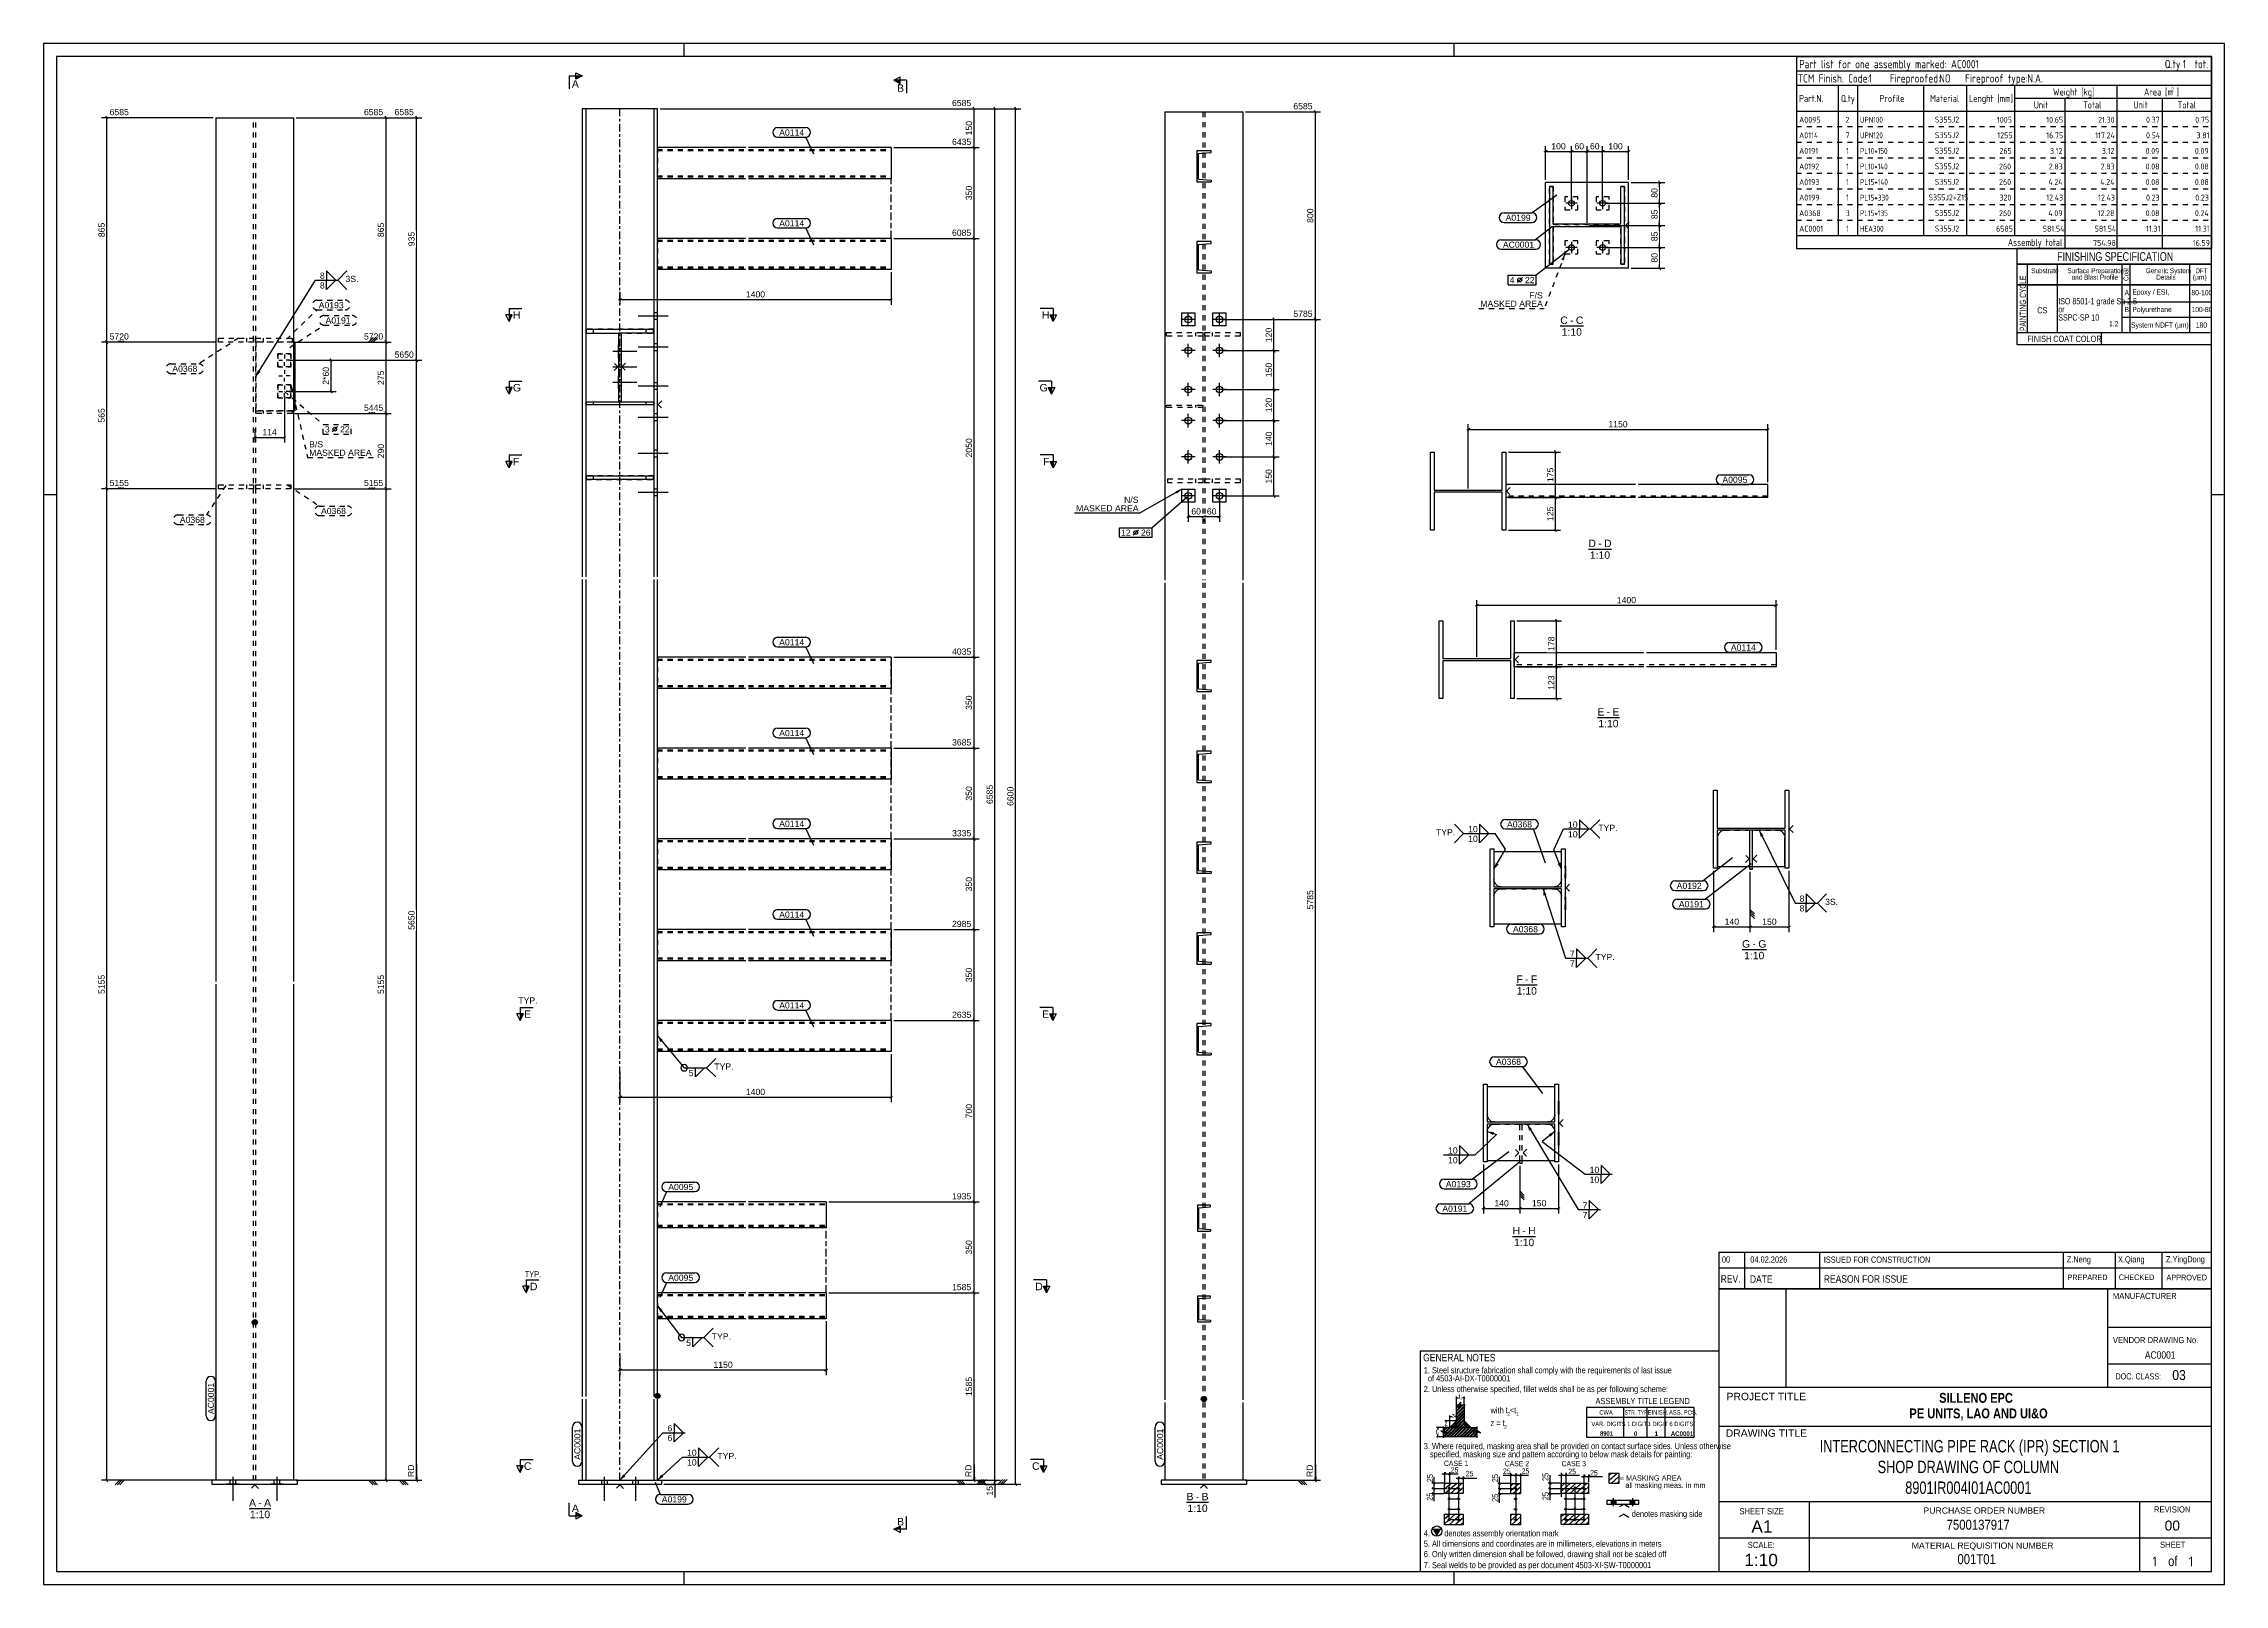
# Paper-space layout 'Layout1' of a CAD drawing. Header units: millimetres. Extents: x 0 to 841, y 0 to 594.
# The model-space entities are those that its viewports show. They can reach past a viewport. Long polylines and large blocks are cut down to what shows.
import ezdxf

# ---------------------------------------------------------------- set-up
doc = ezdxf.new("R2010")
doc.units = ezdxf.units.MM
for name, pattern in [('DXK_LINE_DOT2', [3.9198, 1.9599, -1.9599]), ('DXK_LINE_DOT3', [5.9187, 2.979, -0.9799, 0.9799, -0.9799]), ('DXK_LINE_DOT6', [6.9771, 2.979, -1.0191, 1.9599, -1.0191])]:
    doc.linetypes.add(name, pattern=pattern)
doc.layers.add('Viewport layer', color=7, linetype='Continuous', plot=False)
doc.styles.add('Arial', font='ARIAL.TTF', dxfattribs={"height": 0.2})
doc.styles.add('Arial Bold', font='ARIALBD.TTF', dxfattribs={"height": 0.2})
doc.styles.add('Arial Narrow', font='ARIALN.TTF', dxfattribs={"height": 0.2})
doc.styles.add('Arial Narrow Bold', font='ARIALNB.TTF', dxfattribs={"height": 0.2})
doc.styles.add('GOST type A', font='', dxfattribs={"height": 0.2})
doc.styles.add('GOST type A Bold', font='', dxfattribs={"height": 0.2})
doc.styles.add('segoeuil', font='', dxfattribs={"height": 0.2})
doc.styles.get('GOST type A').set_extended_font_data('GOST type A')
doc.styles.get('GOST type A Bold').set_extended_font_data('GOST type A', bold=True)
doc.styles.get('segoeuil').set_extended_font_data('segoeuil')

# ---------------------------------------------------------------- blocks, each defined once
blk = doc.blocks.new('Unknown-43704914-2219')
at = {"color": 5, "linetype": 'Continuous'}
for p, q in [((618.77, 569.83), (-222.23, 569.83)), ((-222.23, 569.83), (-222.23, -24.17)), ((613.77, 564.83), (-217.23, 564.83)), ((-217.23, 564.83), (-217.23, -19.17)), ((613.77, -19.17), (613.77, 564.83)), ((618.77, -24.17), (618.77, 569.83)), ((-222.23, -24.17), (618.77, -24.17)), ((-217.23, -19.17), (613.77, -19.17))]:
    blk.add_line(p, q, dxfattribs=at)
at = {"color": 7, "linetype": 'Continuous'}
for p, q in [((24.77, 564.83), (24.77, 569.83)), ((321.77, 564.83), (321.77, 569.83)), ((-217.23, 395.83), (-222.23, 395.83)), ((618.77, 395.83), (613.77, 395.83)), ((24.77, -24.17), (24.77, -19.17)), ((321.77, -24.17), (321.77, -19.17))]:
    blk.add_line(p, q, dxfattribs=at)
blk = doc.blocks.new('Unknown-43704914-11 - 8151')
at = {"color": 6, "linetype": 'Continuous'}
blk.add_line((-143.01, 5.1), (-134.55, 5.1), dxfattribs=at)
at = {"color": 0, "linetype": 'Continuous'}
blk.add_wipeout([(-140.35, 5.85), (-140.35, 8.85), (-143.01, 8.85), (-143.01, 5.85)], dxfattribs=at)
blk.add_wipeout([(-138.11, 5.85), (-138.11, 8.85), (-139.45, 8.85), (-139.45, 5.85)], dxfattribs=at)
blk.add_wipeout([(-134.55, 5.85), (-134.55, 8.85), (-137.21, 8.85), (-137.21, 5.85)], dxfattribs=at)
blk.add_wipeout([(-134.89, 1.35), (-134.89, 4.35), (-142.67, 4.35), (-142.67, 1.35)], dxfattribs=at)
at = {"color": 6, "linetype": 'Continuous', "style": 'Arial'}
for s, height, p in [('A', 2.87, (-143.01, 5.85)), ('A', 2.87, (-137.21, 5.85)), ('1:10', 2.865, (-142.67, 1.35)), ('-', 2.87, (-139.45, 5.85))]:
    blk.add_text(s, height=height, dxfattribs=at).set_placement(p)
blk = doc.blocks.new('Unknown-43704914-12 - 5117')
at = {"color": 6, "linetype": 'Continuous'}
blk.add_line((218.54, 7.5), (227.01, 7.5), dxfattribs=at)
at = {"color": 0, "linetype": 'Continuous'}
blk.add_wipeout([(221.21, 8.25), (221.21, 11.25), (218.54, 11.25), (218.54, 8.25)], dxfattribs=at)
blk.add_wipeout([(223.44, 8.25), (223.44, 11.25), (222.11, 11.25), (222.11, 8.25)], dxfattribs=at)
blk.add_wipeout([(227.01, 8.25), (227.01, 11.25), (224.34, 11.25), (224.34, 8.25)], dxfattribs=at)
blk.add_wipeout([(226.67, 3.75), (226.67, 6.75), (218.89, 6.75), (218.89, 3.75)], dxfattribs=at)
at = {"color": 6, "linetype": 'Continuous', "style": 'Arial'}
for s, height, p in [('B', 2.87, (218.54, 8.25)), ('-', 2.87, (222.11, 8.25)), ('B', 2.87, (224.34, 8.25)), ('1:10', 2.865, (218.89, 3.75))]:
    blk.add_text(s, height=height, dxfattribs=at).set_placement(p)
blk = doc.blocks.new('Unknown-43704914-14 - 5308')
at = {"color": 6, "linetype": 'Continuous'}
blk.add_line((362.65, 461), (371.56, 461), dxfattribs=at)
at = {"color": 0, "linetype": 'Continuous'}
blk.add_wipeout([(365.53, 461.75), (365.53, 464.75), (362.65, 464.75), (362.65, 461.75)], dxfattribs=at)
blk.add_wipeout([(367.77, 461.75), (367.77, 464.75), (366.43, 464.75), (366.43, 461.75)], dxfattribs=at)
blk.add_wipeout([(371.56, 461.75), (371.56, 464.75), (368.67, 464.75), (368.67, 461.75)], dxfattribs=at)
blk.add_wipeout([(370.99, 457.25), (370.99, 460.25), (363.21, 460.25), (363.21, 457.25)], dxfattribs=at)
at = {"color": 6, "linetype": 'Continuous', "style": 'Arial'}
for s, height, p in [('C', 2.87, (362.65, 461.75)), ('-', 2.87, (366.43, 461.75)), ('C', 2.87, (368.67, 461.75)), ('1:10', 2.865, (363.21, 457.25))]:
    blk.add_text(s, height=height, dxfattribs=at).set_placement(p)
blk = doc.blocks.new('Unknown-43704914-15 - 5378')
at = {"color": 6, "linetype": 'Continuous'}
blk.add_line((345.73, 206.96), (353.75, 206.96), dxfattribs=at)
at = {"color": 0, "linetype": 'Continuous'}
blk.add_wipeout([(348.17, 207.71), (348.17, 210.71), (345.73, 210.71), (345.73, 207.71)], dxfattribs=at)
blk.add_wipeout([(350.4, 207.71), (350.4, 210.71), (349.07, 210.71), (349.07, 207.71)], dxfattribs=at)
blk.add_wipeout([(353.75, 207.71), (353.75, 210.71), (351.3, 210.71), (351.3, 207.71)], dxfattribs=at)
blk.add_wipeout([(353.63, 203.21), (353.63, 206.21), (345.85, 206.21), (345.85, 203.21)], dxfattribs=at)
at = {"color": 6, "linetype": 'Continuous', "style": 'Arial'}
for s, height, p in [('F', 2.87, (345.73, 207.71)), ('F', 2.87, (351.3, 207.71)), ('1:10', 2.865, (345.85, 203.21)), ('-', 2.87, (349.07, 207.71))]:
    blk.add_text(s, height=height, dxfattribs=at).set_placement(p)
blk = doc.blocks.new('Unknown-43704914-16 - 5475')
at = {"color": 6, "linetype": 'Continuous'}
blk.add_line((432.77, 220.57), (442.13, 220.57), dxfattribs=at)
at = {"color": 0, "linetype": 'Continuous'}
blk.add_wipeout([(435.89, 221.32), (435.89, 224.32), (432.77, 224.32), (432.77, 221.32)], dxfattribs=at)
blk.add_wipeout([(438.12, 221.32), (438.12, 224.32), (436.79, 224.32), (436.79, 221.32)], dxfattribs=at)
blk.add_wipeout([(442.13, 221.32), (442.13, 224.32), (439.02, 224.32), (439.02, 221.32)], dxfattribs=at)
blk.add_wipeout([(441.34, 216.82), (441.34, 219.82), (433.56, 219.82), (433.56, 216.82)], dxfattribs=at)
at = {"color": 6, "linetype": 'Continuous', "style": 'Arial'}
for s, height, p in [('G', 2.87, (432.77, 221.32)), ('1:10', 2.865, (433.56, 216.82)), ('-', 2.87, (436.79, 221.32)), ('G', 2.87, (439.02, 221.32))]:
    blk.add_text(s, height=height, dxfattribs=at).set_placement(p)
blk = doc.blocks.new('Unknown-43704914-17 - 5562')
at = {"color": 6, "linetype": 'Continuous'}
blk.add_line((344.25, 109.97), (353.16, 109.97), dxfattribs=at)
at = {"color": 0, "linetype": 'Continuous'}
blk.add_wipeout([(347.14, 110.72), (347.14, 113.72), (344.25, 113.72), (344.25, 110.72)], dxfattribs=at)
blk.add_wipeout([(349.37, 110.72), (349.37, 113.72), (348.04, 113.72), (348.04, 110.72)], dxfattribs=at)
blk.add_wipeout([(353.16, 110.72), (353.16, 113.72), (350.27, 113.72), (350.27, 110.72)], dxfattribs=at)
blk.add_wipeout([(352.6, 106.22), (352.6, 109.22), (344.82, 109.22), (344.82, 106.22)], dxfattribs=at)
at = {"color": 6, "linetype": 'Continuous', "style": 'Arial'}
for s, height, p in [('H', 2.87, (344.25, 110.72)), ('-', 2.87, (348.04, 110.72)), ('H', 2.87, (350.27, 110.72)), ('1:10', 2.865, (344.82, 106.22))]:
    blk.add_text(s, height=height, dxfattribs=at).set_placement(p)
blk = doc.blocks.new('Unknown-43704914-18 - 8887')
at = {"color": 6, "linetype": 'Continuous'}
blk.add_line((373.51, 374.97), (382.42, 374.97), dxfattribs=at)
at = {"color": 0, "linetype": 'Continuous'}
blk.add_wipeout([(376.4, 375.72), (376.4, 378.72), (373.51, 378.72), (373.51, 375.72)], dxfattribs=at)
blk.add_wipeout([(378.63, 375.72), (378.63, 378.72), (377.3, 378.72), (377.3, 375.72)], dxfattribs=at)
blk.add_wipeout([(382.42, 375.72), (382.42, 378.72), (379.53, 378.72), (379.53, 375.72)], dxfattribs=at)
blk.add_wipeout([(381.86, 371.22), (381.86, 374.22), (374.08, 374.22), (374.08, 371.22)], dxfattribs=at)
at = {"color": 6, "linetype": 'Continuous', "style": 'Arial'}
for s, height, p in [('D', 2.87, (373.51, 375.72)), ('D', 2.87, (379.53, 375.72)), ('1:10', 2.865, (374.08, 371.22)), ('-', 2.87, (377.3, 375.72))]:
    blk.add_text(s, height=height, dxfattribs=at).set_placement(p)
blk = doc.blocks.new('Unknown-43704914-19 - 8939')
at = {"color": 6, "linetype": 'Continuous'}
blk.add_line((376.99, 310.01), (385.46, 310.01), dxfattribs=at)
at = {"color": 0, "linetype": 'Continuous'}
blk.add_wipeout([(379.66, 310.76), (379.66, 313.76), (376.99, 313.76), (376.99, 310.76)], dxfattribs=at)
blk.add_wipeout([(381.89, 310.76), (381.89, 313.76), (380.56, 313.76), (380.56, 310.76)], dxfattribs=at)
blk.add_wipeout([(385.46, 310.76), (385.46, 313.76), (382.79, 313.76), (382.79, 310.76)], dxfattribs=at)
blk.add_wipeout([(385.12, 306.26), (385.12, 309.26), (377.34, 309.26), (377.34, 306.26)], dxfattribs=at)
at = {"color": 6, "linetype": 'Continuous', "style": 'Arial'}
for s, height, p in [('E', 2.87, (376.99, 310.76)), ('-', 2.87, (380.56, 310.76)), ('E', 2.87, (382.79, 310.76)), ('1:10', 2.865, (377.34, 306.26))]:
    blk.add_text(s, height=height, dxfattribs=at).set_placement(p)
blk = doc.blocks.new('Part-43704914-8169 - 8151')
at = {"color": 7, "linetype": 'DXK_LINE_DOT2'}
for p, q in [((-154.73, 398.25), (-154.73, 399.75)), ((-154.73, 399.75), (-141.23, 399.75)), ((-141.23, 398.25), (-154.73, 398.25)), ((-144.03, 399.75), (-144.03, 398.25)), ((-141.23, 399.75), (-141.23, 398.25))]:
    blk.add_line(p, q, dxfattribs=at)
blk = doc.blocks.new('Part-43704914-8161 - 8151')
at = {"color": 7, "linetype": 'DXK_LINE_DOT2'}
for p, q in [((-140.38, 454.75), (-140.38, 428.25)), ((-125.8, 454.75), (-140.38, 454.75)), ((-125.8, 428.25), (-140.38, 428.25))]:
    blk.add_line(p, q, dxfattribs=at)
at = {"color": 2, "linetype": 'Continuous'}
for p, q in [((-125.38, 454.75), (-125.8, 454.75)), ((-125.38, 454.75), (-125.38, 428.25)), ((-125.38, 428.25), (-125.8, 428.25))]:
    blk.add_line(p, q, dxfattribs=at)
blk = doc.blocks.new('Part-43704914-8164 - 8151')
at = {"color": 7, "linetype": 'DXK_LINE_DOT2'}
for p, q in [((-140.38, 427.25), (-140.38, 428.25)), ((-140.38, 428.25), (-126.38, 428.25)), ((-126.38, 427.25), (-140.38, 427.25)), ((-137.58, 428.25), (-137.58, 427.25)), ((-126.38, 428.25), (-126.38, 427.25))]:
    blk.add_line(p, q, dxfattribs=at)
blk = doc.blocks.new('Part-43704914-8165 - 8151')
at = {"color": 7, "linetype": 'DXK_LINE_DOT2'}
for p, q in [((-140.38, 454.75), (-140.38, 456.25)), ((-140.38, 456.25), (-126.38, 456.25)), ((-126.38, 454.75), (-140.38, 454.75)), ((-137.58, 456.25), (-137.58, 454.75)), ((-126.38, 456.25), (-126.38, 454.75))]:
    blk.add_line(p, q, dxfattribs=at)
blk = doc.blocks.new('Part-43704914-8166 - 8151')
at = {"color": 2, "linetype": 'Continuous'}
for p, q in [((-124.3, 16), (-157.3, 16)), ((-157.3, 16), (-157.3, 14.5)), ((-157.3, 14.5), (-124.3, 14.5)), ((-140.8, 14.2), (-142.1, 12.9)), ((-140.8, 14.2), (-139.4, 12.8)), ((-124.3, 14.5), (-124.3, 16))]:
    blk.add_line(p, q, dxfattribs=at)
blk = doc.blocks.new('Part-43704914-8167 - 8151')
at = {"color": 7, "linetype": 'DXK_LINE_DOT2'}
for p, q in [((-154.73, 454.75), (-154.73, 456.25)), ((-154.73, 456.25), (-141.23, 456.25)), ((-141.23, 454.75), (-154.73, 454.75)), ((-144.03, 456.25), (-144.03, 454.75)), ((-141.23, 456.25), (-141.23, 454.75))]:
    blk.add_line(p, q, dxfattribs=at)
blk = doc.blocks.new('Part-43704914-8168 - 8151')
at = {"color": 7, "linetype": 'DXK_LINE_DOT2'}
for p, q in [((-140.38, 398.25), (-140.38, 399.75)), ((-140.38, 399.75), (-126.88, 399.75)), ((-126.88, 398.25), (-140.38, 398.25)), ((-137.58, 399.75), (-137.58, 398.25)), ((-126.88, 399.75), (-126.88, 398.25))]:
    blk.add_line(p, q, dxfattribs=at)
blk = doc.blocks.new('Part-43704914-8170 - 8151')
at = {"linetype": 'Continuous'}
blk.add_hatch(color=2, dxfattribs=at).paths.add_polyline_path([(-140.8, 76), (-141.6, 77.4), (-140, 77.4)])
at = {"color": 2, "linetype": 'Continuous'}
for p, q in [((-155.8, 541.25), (-125.8, 541.25)), ((-155.8, 541.25), (-155.8, 208.25)), ((-125.8, 541.25), (-125.8, 208.25)), ((-155.8, 207.25), (-155.8, 16)), ((-125.8, 207.25), (-125.8, 16)), ((-140.8, 76), (-141.6, 77.4)), ((-141.6, 77.4), (-140, 77.4)), ((-140, 77.4), (-140.8, 76))]:
    blk.add_line(p, q, dxfattribs=at)
at = {"color": 7, "linetype": 'DXK_LINE_DOT2'}
for p, q in [((-141.23, 208.25), (-141.23, 541.25)), ((-140.38, 208.25), (-140.38, 541.25)), ((-141.23, 16), (-141.23, 207.25)), ((-140.38, 16), (-140.38, 207.25)), ((-125.8, 16), (-155.8, 16))]:
    blk.add_line(p, q, dxfattribs=at)
at = {"color": 2, "linetype": 'Continuous'}
blk.add_circle((-140.8, 76.9), 1, dxfattribs=at)
blk = doc.blocks.new('Bolt-43704914-8171 - 8151')
at = {"color": 3, "linetype": 'Continuous'}
for p, q in [((-131.58, 447.75), (-130.11, 447.75)), ((-129.38, 449.95), (-129.38, 448.48)), ((-129.38, 445.55), (-129.38, 447.02)), ((-127.18, 447.75), (-128.64, 447.75)), ((-131.58, 441.75), (-130.11, 441.75)), ((-129.38, 443.95), (-129.38, 442.48)), ((-129.38, 439.55), (-129.38, 441.02)), ((-129.38, 437.95), (-129.38, 436.48)), ((-127.18, 441.75), (-128.64, 441.75)), ((-131.58, 435.75), (-130.11, 435.75)), ((-129.38, 433.55), (-129.38, 435.02)), ((-127.18, 435.75), (-128.64, 435.75))]:
    blk.add_line(p, q, dxfattribs=at)
blk = doc.blocks.new('Bolt-43704914-8174 - 8151')
at = {"color": 3, "linetype": 'Continuous'}
for p, q in [((-149.3, 17.25), (-149.3, 8)), ((-132.3, 17.25), (-132.3, 8)), ((-150.4, 16), (-150.4, 14.5)), ((-148.2, 16), (-148.2, 14.5)), ((-133.4, 16), (-133.4, 14.5)), ((-131.2, 16), (-131.2, 14.5))]:
    blk.add_line(p, q, dxfattribs=at)
blk = doc.blocks.new('Surfacing-43704914-8176 - 8151')
at = {"color": 246, "linetype": 'DXK_LINE_DOT2'}
for p, q in [((-126.88, 438.25), (-131.88, 438.25)), ((-131.88, 438.25), (-131.88, 433.25)), ((-126.88, 433.25), (-126.88, 438.25)), ((-131.88, 433.25), (-126.88, 433.25))]:
    blk.add_line(p, q, dxfattribs=at)
blk = doc.blocks.new('Surfacing-43704914-8177 - 8151')
at = {"color": 246, "linetype": 'DXK_LINE_DOT2'}
for p, q in [((-126.88, 450.25), (-131.88, 450.25)), ((-131.88, 450.25), (-131.88, 445.25)), ((-126.88, 445.25), (-126.88, 450.25)), ((-131.88, 445.25), (-126.88, 445.25))]:
    blk.add_line(p, q, dxfattribs=at)
blk = doc.blocks.new('Surfacing-43704914-8178 - 8151')
at = {"color": 246, "linetype": 'DXK_LINE_DOT2'}
for p, q in [((-131.88, 438.25), (-126.88, 438.25)), ((-131.88, 433.25), (-131.88, 438.25)), ((-126.88, 438.25), (-126.88, 433.25)), ((-126.88, 433.25), (-131.88, 433.25))]:
    blk.add_line(p, q, dxfattribs=at)
blk = doc.blocks.new('Surfacing-43704914-8179 - 8151')
at = {"color": 246, "linetype": 'DXK_LINE_DOT2'}
for p, q in [((-131.88, 450.25), (-126.88, 450.25)), ((-131.88, 445.25), (-131.88, 450.25)), ((-126.88, 450.25), (-126.88, 445.25)), ((-126.88, 445.25), (-131.88, 445.25))]:
    blk.add_line(p, q, dxfattribs=at)
blk = doc.blocks.new('Surfacing-43704914-8188 - 8151')
at = {"color": 7, "linetype": 'Continuous'}
for p, q in [((-134.8, 14.5), (-134.8, 14.45)), ((-134.8, 14.45), (-129.8, 14.45)), ((-129.8, 14.5), (-129.8, 14.45))]:
    blk.add_line(p, q, dxfattribs=at)
at = {"color": 246, "linetype": 'DXK_LINE_DOT2'}
blk.add_line((-134.8, 14.5), (-129.8, 14.5), dxfattribs=at)
blk = doc.blocks.new('Surfacing-43704914-8189 - 8151')
at = {"color": 7, "linetype": 'Continuous'}
for p, q in [((-134.8, 14.5), (-134.8, 14.45)), ((-129.8, 14.45), (-134.8, 14.45)), ((-129.8, 14.5), (-129.8, 14.45))]:
    blk.add_line(p, q, dxfattribs=at)
at = {"color": 246, "linetype": 'DXK_LINE_DOT2'}
blk.add_line((-129.8, 14.5), (-134.8, 14.5), dxfattribs=at)
blk = doc.blocks.new('Surfacing-43704914-8190 - 8151')
at = {"color": 7, "linetype": 'Continuous'}
for p, q in [((-151.8, 14.5), (-151.8, 14.45)), ((-146.8, 14.45), (-151.8, 14.45)), ((-146.8, 14.5), (-146.8, 14.45))]:
    blk.add_line(p, q, dxfattribs=at)
at = {"color": 246, "linetype": 'DXK_LINE_DOT2'}
blk.add_line((-146.8, 14.5), (-151.8, 14.5), dxfattribs=at)
blk = doc.blocks.new('Surfacing-43704914-8191 - 8151')
at = {"color": 7, "linetype": 'Continuous'}
for p, q in [((-151.8, 14.5), (-151.8, 14.45)), ((-151.8, 14.45), (-146.8, 14.45)), ((-146.8, 14.5), (-146.8, 14.45))]:
    blk.add_line(p, q, dxfattribs=at)
at = {"color": 246, "linetype": 'DXK_LINE_DOT2'}
blk.add_line((-151.8, 14.5), (-146.8, 14.5), dxfattribs=at)
blk = doc.blocks.new('Part-43704914-5120 - 5117')
at = {"color": 2, "linetype": 'Continuous'}
for p, q in [((222.47, 192), (222.47, 180)), ((227.97, 192), (222.47, 192)), ((223.17, 190.94), (227.97, 191.32)), ((223.17, 181.06), (223.17, 190.94)), ((227.97, 191.32), (227.97, 192)), ((222.47, 180), (227.97, 180)), ((223.17, 181.06), (227.97, 180.68)), ((227.97, 180.68), (227.97, 180))]:
    blk.add_line(p, q, dxfattribs=at)
blk = doc.blocks.new('Surfacing-43704914-5159 - 5117')
at = {"color": 7, "linetype": 'Continuous'}
for p, q in [((216.72, 461), (216.72, 466)), ((216.72, 466), (221.72, 466)), ((221.72, 466), (221.72, 461)), ((221.72, 461), (216.72, 461))]:
    blk.add_line(p, q, dxfattribs=at)
blk = doc.blocks.new('Part-43704914-5118 - 5117')
at = {"color": 2, "linetype": 'Continuous'}
for p, q in [((222.72, 87), (222.72, 77)), ((227.72, 87), (222.72, 87)), ((223.32, 86), (227.72, 86.35)), ((223.32, 78), (223.32, 86)), ((227.72, 86.35), (227.72, 87)), ((222.72, 77), (227.72, 77)), ((223.32, 78), (227.72, 77.65)), ((227.72, 77.65), (227.72, 77))]:
    blk.add_line(p, q, dxfattribs=at)
blk = doc.blocks.new('Part-43704914-5119 - 5117')
at = {"color": 2, "linetype": 'Continuous'}
for p, q in [((222.72, 122), (222.72, 112)), ((227.72, 122), (222.72, 122)), ((223.32, 121), (227.72, 121.35)), ((223.32, 113), (223.32, 121)), ((227.72, 121.35), (227.72, 122)), ((222.72, 112), (227.72, 112)), ((223.32, 113), (227.72, 112.65)), ((227.72, 112.65), (227.72, 112))]:
    blk.add_line(p, q, dxfattribs=at)
blk = doc.blocks.new('Part-43704914-5121 - 5117')
at = {"color": 2, "linetype": 'Continuous'}
for p, q in [((222.47, 227), (222.47, 215)), ((227.97, 227), (222.47, 227)), ((223.17, 225.94), (227.97, 226.32)), ((223.17, 216.06), (223.17, 225.94)), ((227.97, 226.32), (227.97, 227)), ((222.47, 215), (227.97, 215)), ((223.17, 216.06), (227.97, 215.68)), ((227.97, 215.68), (227.97, 215))]:
    blk.add_line(p, q, dxfattribs=at)
blk = doc.blocks.new('Part-43704914-5122 - 5117')
at = {"color": 2, "linetype": 'Continuous'}
for p, q in [((222.47, 262), (222.47, 250)), ((227.97, 262), (222.47, 262)), ((223.17, 260.94), (227.97, 261.32)), ((223.17, 251.06), (223.17, 260.94)), ((227.97, 261.32), (227.97, 262)), ((222.47, 250), (227.97, 250)), ((223.17, 251.06), (227.97, 250.68)), ((227.97, 250.68), (227.97, 250))]:
    blk.add_line(p, q, dxfattribs=at)
blk = doc.blocks.new('Part-43704914-5123 - 5117')
at = {"color": 2, "linetype": 'Continuous'}
for p, q in [((222.47, 297), (222.47, 285)), ((227.97, 297), (222.47, 297)), ((223.17, 295.94), (227.97, 296.32)), ((223.17, 286.06), (223.17, 295.94)), ((227.97, 296.32), (227.97, 297)), ((223.17, 286.06), (227.97, 285.68)), ((222.47, 285), (227.97, 285)), ((227.97, 285.68), (227.97, 285))]:
    blk.add_line(p, q, dxfattribs=at)
blk = doc.blocks.new('Part-43704914-5124 - 5117')
at = {"color": 2, "linetype": 'Continuous'}
for p, q in [((222.47, 332), (222.47, 320)), ((227.97, 332), (222.47, 332)), ((223.17, 330.94), (227.97, 331.32)), ((223.17, 321.06), (223.17, 330.94)), ((227.97, 331.32), (227.97, 332)), ((222.47, 320), (227.97, 320)), ((223.17, 321.06), (227.97, 320.68)), ((227.97, 320.68), (227.97, 320))]:
    blk.add_line(p, q, dxfattribs=at)
blk = doc.blocks.new('Part-43704914-5125 - 5117')
at = {"color": 2, "linetype": 'Continuous'}
for p, q in [((222.47, 493.5), (222.47, 481.5)), ((227.97, 493.5), (222.47, 493.5)), ((223.17, 492.44), (227.97, 492.82)), ((223.17, 482.56), (223.17, 492.44)), ((227.97, 492.82), (227.97, 493.5)), ((222.47, 481.5), (227.97, 481.5)), ((223.17, 482.56), (227.97, 482.18)), ((227.97, 482.18), (227.97, 481.5))]:
    blk.add_line(p, q, dxfattribs=at)
blk = doc.blocks.new('Part-43704914-5126 - 5117')
at = {"color": 2, "linetype": 'Continuous'}
for p, q in [((222.47, 528.5), (222.47, 516.5)), ((227.97, 528.5), (222.47, 528.5)), ((223.17, 527.44), (227.97, 527.82)), ((223.17, 517.56), (223.17, 527.44)), ((227.97, 527.82), (227.97, 528.5)), ((222.47, 516.5), (227.97, 516.5)), ((223.17, 517.56), (227.97, 517.18)), ((227.97, 517.18), (227.97, 516.5))]:
    blk.add_line(p, q, dxfattribs=at)
blk = doc.blocks.new('Part-43704914-5130 - 5117')
at = {"color": 7, "linetype": 'DXK_LINE_DOT2'}
for p, q in [((210.8, 430.5), (224.8, 430.5)), ((210.8, 429.5), (210.8, 430.5)), ((224.8, 429.5), (210.8, 429.5)), ((222, 430.5), (222, 429.5)), ((224.8, 430.5), (224.8, 429.5))]:
    blk.add_line(p, q, dxfattribs=at)
blk = doc.blocks.new('Part-43704914-5131 - 5117')
at = {"color": 7, "linetype": 'DXK_LINE_DOT2'}
for p, q in [((210.8, 458.5), (224.8, 458.5)), ((210.8, 457), (210.8, 458.5)), ((224.8, 457), (210.8, 457)), ((222, 458.5), (222, 457)), ((224.8, 458.5), (224.8, 457))]:
    blk.add_line(p, q, dxfattribs=at)
blk = doc.blocks.new('Part-43704914-5132 - 5117')
at = {"color": 2, "linetype": 'Continuous'}
for p, q in [((241.72, 16), (208.72, 16)), ((208.72, 16), (208.72, 14.5)), ((208.72, 14.5), (241.72, 14.5)), ((225.22, 14.2), (223.92, 12.9)), ((225.22, 14.2), (226.62, 12.8)), ((241.72, 14.5), (241.72, 16))]:
    blk.add_line(p, q, dxfattribs=at)
blk = doc.blocks.new('Part-43704914-5133 - 5117')
at = {"color": 7, "linetype": 'DXK_LINE_DOT2'}
for p, q in [((225.65, 458.5), (239.15, 458.5)), ((225.65, 457), (225.65, 458.5)), ((239.15, 457), (225.65, 457)), ((228.45, 458.5), (228.45, 457)), ((239.15, 458.5), (239.15, 457))]:
    blk.add_line(p, q, dxfattribs=at)
blk = doc.blocks.new('Part-43704914-5134 - 5117')
at = {"color": 7, "linetype": 'DXK_LINE_DOT2'}
for p, q in [((211.3, 402), (224.8, 402)), ((211.3, 400.5), (211.3, 402)), ((224.8, 400.5), (211.3, 400.5)), ((222, 402), (222, 400.5)), ((224.8, 402), (224.8, 400.5))]:
    blk.add_line(p, q, dxfattribs=at)
blk = doc.blocks.new('Part-43704914-5135 - 5117')
at = {"color": 7, "linetype": 'DXK_LINE_DOT2'}
for p, q in [((225.65, 402), (239.15, 402)), ((225.65, 400.5), (225.65, 402)), ((239.15, 400.5), (225.65, 400.5)), ((228.45, 402), (228.45, 400.5)), ((239.15, 402), (239.15, 400.5))]:
    blk.add_line(p, q, dxfattribs=at)
blk = doc.blocks.new('Part-43704914-5136 - 5117')
at = {"linetype": 'Continuous'}
blk.add_hatch(color=2, dxfattribs=at).paths.add_polyline_path([(225.22, 46.34), (224.42, 47.74), (226.02, 47.74)])
at = {"color": 2, "linetype": 'Continuous'}
for p, q in [((210.22, 543.5), (240.22, 543.5)), ((210.22, 543.5), (210.22, 363)), ((240.22, 543.5), (240.22, 363)), ((210.22, 362), (210.22, 47)), ((240.22, 362), (240.22, 47)), ((210.22, 46), (210.22, 16)), ((225.22, 46.34), (224.42, 47.74)), ((224.42, 47.74), (226.02, 47.74)), ((226.02, 47.74), (225.22, 46.34)), ((240.22, 46), (240.22, 16))]:
    blk.add_line(p, q, dxfattribs=at)
at = {"color": 7, "linetype": 'DXK_LINE_DOT2'}
for p, q in [((224.8, 543.5), (224.8, 363)), ((225.65, 543.5), (225.65, 363)), ((224.8, 362), (224.8, 47)), ((225.65, 362), (225.65, 47)), ((224.8, 46), (224.8, 16)), ((225.65, 46), (225.65, 16)), ((240.22, 16), (210.22, 16))]:
    blk.add_line(p, q, dxfattribs=at)
at = {"color": 2, "linetype": 'Continuous'}
blk.add_circle((225.22, 47.24), 1, dxfattribs=at)
blk = doc.blocks.new('Bolt-43704914-5141 - 5117')
at = {"color": 3, "linetype": 'Continuous'}
for p, q in [((221.82, 463.5), (216.62, 463.5)), ((219.22, 460.9), (219.22, 466.1)), ((233.82, 463.5), (228.62, 463.5)), ((231.22, 460.9), (231.22, 466.1)), ((221.82, 451.5), (216.62, 451.5)), ((219.22, 448.9), (219.22, 454.1)), ((233.82, 451.5), (228.62, 451.5)), ((231.22, 448.9), (231.22, 454.1)), ((219.22, 433.9), (219.22, 439.1)), ((231.22, 433.9), (231.22, 439.1)), ((221.82, 436.5), (216.62, 436.5)), ((233.82, 436.5), (228.62, 436.5)), ((221.82, 424.5), (216.62, 424.5)), ((219.22, 421.9), (219.22, 427.1)), ((233.82, 424.5), (228.62, 424.5)), ((231.22, 421.9), (231.22, 427.1)), ((219.22, 407.9), (219.22, 413.1)), ((231.22, 407.9), (231.22, 413.1)), ((221.82, 410.5), (216.62, 410.5)), ((233.82, 410.5), (228.62, 410.5)), ((221.82, 395.5), (216.62, 395.5)), ((219.22, 392.9), (219.22, 398.1)), ((233.82, 395.5), (228.62, 395.5)), ((231.22, 392.9), (231.22, 398.1))]:
    blk.add_line(p, q, dxfattribs=at)
for centre in [(219.22, 463.5), (231.22, 463.5), (219.22, 451.5), (231.22, 451.5), (219.22, 436.5), (231.22, 436.5), (219.22, 424.5), (231.22, 424.5), (219.22, 410.5), (231.22, 410.5), (219.22, 395.5), (231.22, 395.5)]:
    blk.add_circle(centre, 1.3, dxfattribs=at)
blk = doc.blocks.new('Surfacing-43704914-5158 - 5117')
at = {"color": 7, "linetype": 'Continuous'}
for p, q in [((228.72, 461), (228.72, 466)), ((228.72, 466), (233.72, 466)), ((233.72, 466), (233.72, 461)), ((233.72, 461), (228.72, 461))]:
    blk.add_line(p, q, dxfattribs=at)
blk = doc.blocks.new('Surfacing-43704914-5160 - 5117')
at = {"color": 7, "linetype": 'Continuous'}
for p, q in [((228.72, 393), (228.72, 398)), ((228.72, 398), (233.72, 398)), ((233.72, 398), (233.72, 393)), ((233.72, 393), (228.72, 393))]:
    blk.add_line(p, q, dxfattribs=at)
blk = doc.blocks.new('Surfacing-43704914-5161 - 5117')
at = {"color": 7, "linetype": 'Continuous'}
for p, q in [((216.72, 393), (216.72, 398)), ((216.72, 398), (221.72, 398)), ((221.72, 398), (221.72, 393)), ((221.72, 393), (216.72, 393))]:
    blk.add_line(p, q, dxfattribs=at)
blk = doc.blocks.new('Part-43704914-4245 - 4207')
at = {"color": 2, "linetype": 'Continuous'}
for p, q in [((48.6, 193.25), (14.5, 193.25)), ((104.6, 193.25), (49.6, 193.25)), ((104.6, 193.25), (104.6, 181.25)), ((48.6, 181.25), (14.5, 181.25)), ((104.6, 181.25), (49.6, 181.25))]:
    blk.add_line(p, q, dxfattribs=at)
at = {"color": 7, "linetype": 'DXK_LINE_DOT2'}
for p, q in [((14.5, 193.25), (14.5, 181.25)), ((14.5, 192.57), (48.6, 192.57)), ((14.5, 192.186), (48.6, 192.186)), ((49.6, 192.57), (104.6, 192.57)), ((49.6, 192.186), (104.6, 192.186)), ((14.5, 182.314), (48.6, 182.314)), ((14.5, 181.93), (48.6, 181.93)), ((49.6, 182.314), (104.6, 182.314)), ((49.6, 181.93), (104.6, 181.93))]:
    blk.add_line(p, q, dxfattribs=at)
blk = doc.blocks.new('Part-43704914-4243 - 4207')
at = {"color": 2, "linetype": 'Continuous'}
for p, q in [((48.6, 88.25), (14.5, 88.25)), ((79.6, 88.25), (49.6, 88.25)), ((79.6, 88.25), (79.6, 78.25)), ((48.6, 78.25), (14.5, 78.25)), ((79.6, 78.25), (49.6, 78.25))]:
    blk.add_line(p, q, dxfattribs=at)
at = {"color": 7, "linetype": 'DXK_LINE_DOT2'}
for p, q in [((14.5, 88.25), (14.5, 78.25)), ((14.5, 87.6), (48.6, 87.6)), ((14.5, 87.248), (48.6, 87.248)), ((49.6, 87.6), (79.6, 87.6)), ((49.6, 87.248), (79.6, 87.248)), ((14.5, 79.252), (48.6, 79.252)), ((14.5, 78.9), (48.6, 78.9)), ((49.6, 79.252), (79.6, 79.252)), ((49.6, 78.9), (79.6, 78.9))]:
    blk.add_line(p, q, dxfattribs=at)
blk = doc.blocks.new('Part-43704914-4244 - 4207')
at = {"color": 2, "linetype": 'Continuous'}
for p, q in [((48.6, 123.25), (14.5, 123.25)), ((79.6, 123.25), (49.6, 123.25)), ((79.6, 123.25), (79.6, 113.25)), ((48.6, 113.25), (14.5, 113.25)), ((79.6, 113.25), (49.6, 113.25))]:
    blk.add_line(p, q, dxfattribs=at)
at = {"color": 7, "linetype": 'DXK_LINE_DOT2'}
for p, q in [((14.5, 123.25), (14.5, 113.25)), ((14.5, 122.6), (48.6, 122.6)), ((14.5, 122.248), (48.6, 122.248)), ((49.6, 122.6), (79.6, 122.6)), ((49.6, 122.248), (79.6, 122.248)), ((14.5, 114.252), (48.6, 114.252)), ((14.5, 113.9), (48.6, 113.9)), ((49.6, 114.252), (79.6, 114.252)), ((49.6, 113.9), (79.6, 113.9))]:
    blk.add_line(p, q, dxfattribs=at)
blk = doc.blocks.new('Part-43704914-4246 - 4207')
at = {"color": 2, "linetype": 'Continuous'}
for p, q in [((48.6, 228.25), (14.5, 228.25)), ((104.6, 228.25), (49.6, 228.25)), ((104.6, 228.25), (104.6, 216.25)), ((48.6, 216.25), (14.5, 216.25)), ((104.6, 216.25), (49.6, 216.25))]:
    blk.add_line(p, q, dxfattribs=at)
at = {"color": 7, "linetype": 'DXK_LINE_DOT2'}
for p, q in [((14.5, 228.25), (14.5, 216.25)), ((14.5, 227.57), (48.6, 227.57)), ((14.5, 227.186), (48.6, 227.186)), ((49.6, 227.57), (104.6, 227.57)), ((49.6, 227.186), (104.6, 227.186)), ((14.5, 217.314), (48.6, 217.314)), ((14.5, 216.93), (48.6, 216.93)), ((49.6, 217.314), (104.6, 217.314)), ((49.6, 216.93), (104.6, 216.93))]:
    blk.add_line(p, q, dxfattribs=at)
blk = doc.blocks.new('Part-43704914-4247 - 4207')
at = {"color": 2, "linetype": 'Continuous'}
for p, q in [((48.6, 263.25), (14.5, 263.25)), ((104.6, 263.25), (49.6, 263.25)), ((104.6, 263.25), (104.6, 251.25)), ((48.6, 251.25), (14.5, 251.25)), ((104.6, 251.25), (49.6, 251.25))]:
    blk.add_line(p, q, dxfattribs=at)
at = {"color": 7, "linetype": 'DXK_LINE_DOT2'}
for p, q in [((14.5, 263.25), (14.5, 251.25)), ((14.5, 262.57), (48.6, 262.57)), ((14.5, 262.186), (48.6, 262.186)), ((49.6, 262.57), (104.6, 262.57)), ((49.6, 262.186), (104.6, 262.186)), ((14.5, 252.314), (48.6, 252.314)), ((49.6, 252.314), (104.6, 252.314)), ((14.5, 251.93), (48.6, 251.93)), ((49.6, 251.93), (104.6, 251.93))]:
    blk.add_line(p, q, dxfattribs=at)
blk = doc.blocks.new('Part-43704914-4248 - 4207')
at = {"color": 2, "linetype": 'Continuous'}
for p, q in [((48.6, 298.25), (14.5, 298.25)), ((104.6, 298.25), (49.6, 298.25)), ((104.6, 298.25), (104.6, 286.25)), ((48.6, 286.25), (14.5, 286.25)), ((104.6, 286.25), (49.6, 286.25))]:
    blk.add_line(p, q, dxfattribs=at)
at = {"color": 7, "linetype": 'DXK_LINE_DOT2'}
for p, q in [((14.5, 298.25), (14.5, 286.25)), ((14.5, 297.57), (48.6, 297.57)), ((14.5, 297.186), (48.6, 297.186)), ((49.6, 297.57), (104.6, 297.57)), ((49.6, 297.186), (104.6, 297.186)), ((14.5, 287.314), (48.6, 287.314)), ((14.5, 286.93), (48.6, 286.93)), ((49.6, 287.314), (104.6, 287.314)), ((49.6, 286.93), (104.6, 286.93))]:
    blk.add_line(p, q, dxfattribs=at)
blk = doc.blocks.new('Part-43704914-4249 - 4207')
at = {"color": 2, "linetype": 'Continuous'}
for p, q in [((48.6, 333.25), (14.5, 333.25)), ((104.6, 333.25), (49.6, 333.25)), ((104.6, 333.25), (104.6, 321.25)), ((48.6, 321.25), (14.5, 321.25)), ((104.6, 321.25), (49.6, 321.25))]:
    blk.add_line(p, q, dxfattribs=at)
at = {"color": 7, "linetype": 'DXK_LINE_DOT2'}
for p, q in [((14.5, 333.25), (14.5, 321.25)), ((14.5, 332.57), (48.6, 332.57)), ((14.5, 332.186), (48.6, 332.186)), ((49.6, 332.57), (104.6, 332.57)), ((49.6, 332.186), (104.6, 332.186)), ((14.5, 322.314), (48.6, 322.314)), ((14.5, 321.93), (48.6, 321.93)), ((49.6, 322.314), (104.6, 322.314)), ((49.6, 321.93), (104.6, 321.93))]:
    blk.add_line(p, q, dxfattribs=at)
blk = doc.blocks.new('Part-43704914-4250 - 4207')
at = {"color": 2, "linetype": 'Continuous'}
for p, q in [((48.6, 494.75), (14.5, 494.75)), ((104.6, 494.75), (49.6, 494.75)), ((104.6, 494.75), (104.6, 482.75)), ((48.6, 482.75), (14.5, 482.75)), ((104.6, 482.75), (49.6, 482.75))]:
    blk.add_line(p, q, dxfattribs=at)
at = {"color": 7, "linetype": 'DXK_LINE_DOT2'}
for p, q in [((14.5, 494.75), (14.5, 482.75)), ((14.5, 494.07), (48.6, 494.07)), ((14.5, 493.686), (48.6, 493.686)), ((49.6, 494.07), (104.6, 494.07)), ((49.6, 493.686), (104.6, 493.686)), ((14.5, 483.814), (48.6, 483.814)), ((14.5, 483.43), (48.6, 483.43)), ((49.6, 483.814), (104.6, 483.814)), ((49.6, 483.43), (104.6, 483.43))]:
    blk.add_line(p, q, dxfattribs=at)
blk = doc.blocks.new('Part-43704914-4251 - 4207')
at = {"color": 2, "linetype": 'Continuous'}
for p, q in [((48.6, 529.75), (14.5, 529.75)), ((104.6, 529.75), (49.6, 529.75)), ((104.6, 529.75), (104.6, 517.75)), ((48.6, 517.75), (14.5, 517.75)), ((104.6, 517.75), (49.6, 517.75))]:
    blk.add_line(p, q, dxfattribs=at)
at = {"color": 7, "linetype": 'DXK_LINE_DOT2'}
for p, q in [((14.5, 529.75), (14.5, 517.75)), ((14.5, 529.07), (48.6, 529.07)), ((14.5, 528.686), (48.6, 528.686)), ((49.6, 529.07), (104.6, 529.07)), ((49.6, 528.686), (104.6, 528.686)), ((14.5, 518.814), (48.6, 518.814)), ((14.5, 518.43), (48.6, 518.43)), ((49.6, 518.814), (104.6, 518.814)), ((49.6, 518.43), (104.6, 518.43))]:
    blk.add_line(p, q, dxfattribs=at)
blk = doc.blocks.new('Part-43704914-4252 - 4207')
at = {"color": 2, "linetype": 'Continuous'}
for p, q in [((-0.5, 458.25), (0.5, 458.25)), ((-0.5, 458.25), (-0.5, 431.75)), ((0.5, 458.25), (0.5, 431.75)), ((-0.8, 445.25), (-2.1, 446.55)), ((0.8, 445.25), (2.2, 446.65)), ((-0.8, 445.25), (-2.2, 443.85)), ((0.8, 445.25), (2.1, 443.95)), ((-0.5, 431.75), (0.5, 431.75))]:
    blk.add_line(p, q, dxfattribs=at)
blk = doc.blocks.new('Part-43704914-4255 - 4207')
at = {"color": 2, "linetype": 'Continuous'}
for p, q in [((-13, 431.75), (-0.5, 431.75)), ((-13, 431.75), (-13, 430.75)), ((-13, 430.75), (13, 430.75)), ((0.5, 431.75), (13, 431.75)), ((13, 431.75), (13, 430.75))]:
    blk.add_line(p, q, dxfattribs=at)
at = {"color": 7, "linetype": 'DXK_LINE_DOT2'}
for p, q in [((-10.2, 430.75), (-10.2, 431.75)), ((0.5, 431.75), (-0.5, 431.75)), ((10.2, 430.75), (10.2, 431.75))]:
    blk.add_line(p, q, dxfattribs=at)
blk = doc.blocks.new('Part-43704914-4256 - 4207')
at = {"color": 2, "linetype": 'Continuous'}
for p, q in [((-13, 459.75), (13, 459.75)), ((-13, 459.75), (-13, 458.25)), ((-13, 458.25), (-0.5, 458.25)), ((13, 458.25), (0.5, 458.25)), ((13, 459.75), (13, 458.25))]:
    blk.add_line(p, q, dxfattribs=at)
at = {"color": 7, "linetype": 'DXK_LINE_DOT2'}
for p, q in [((-10.2, 458.25), (-10.2, 459.75)), ((0.5, 458.25), (-0.5, 458.25)), ((10.2, 458.25), (10.2, 459.75))]:
    blk.add_line(p, q, dxfattribs=at)
blk = doc.blocks.new('Part-43704914-4257 - 4207')
at = {"color": 2, "linetype": 'Continuous'}
for p, q in [((-16, 16), (16, 16)), ((-16, 16), (-16, 14.5)), ((-16, 14.5), (16, 14.5)), ((0, 14.2), (-1.3, 12.9)), ((0, 14.2), (1.4, 12.8)), ((16, 16), (16, 14.5))]:
    blk.add_line(p, q, dxfattribs=at)
blk = doc.blocks.new('Part-43704914-4258 - 4207')
at = {"color": 7, "linetype": 'DXK_LINE_DOT2'}
for p, q in [((13, 459.75), (-13, 459.75)), ((-13, 459.75), (-13, 458.25)), ((-13, 458.25), (13, 458.25)), ((-10.2, 458.25), (-10.2, 459.75)), ((10.2, 458.25), (10.2, 459.75)), ((13, 458.25), (13, 459.75))]:
    blk.add_line(p, q, dxfattribs=at)
blk = doc.blocks.new('Part-43704914-4259 - 4207')
at = {"color": 2, "linetype": 'Continuous'}
for p, q in [((-13, 403.25), (13, 403.25)), ((-13, 401.75), (-13, 403.25)), ((13, 401.75), (-13, 401.75)), ((13, 403.25), (13, 401.75))]:
    blk.add_line(p, q, dxfattribs=at)
at = {"color": 7, "linetype": 'DXK_LINE_DOT2'}
for p, q in [((-10.2, 401.75), (-10.2, 403.25)), ((10.2, 401.75), (10.2, 403.25))]:
    blk.add_line(p, q, dxfattribs=at)
blk = doc.blocks.new('Part-43704914-4260 - 4207')
at = {"color": 7, "linetype": 'DXK_LINE_DOT2'}
for p, q in [((13, 403.25), (-13, 403.25)), ((-13, 403.25), (-13, 401.75)), ((-13, 401.75), (13, 401.75)), ((-10.2, 401.75), (-10.2, 403.25)), ((10.2, 401.75), (10.2, 403.25)), ((13, 401.75), (13, 403.25))]:
    blk.add_line(p, q, dxfattribs=at)
blk = doc.blocks.new('Part-43704914-4261 - 4207')
at = {"linetype": 'Continuous'}
blk.add_hatch(color=2, dxfattribs=at).paths.add_polyline_path([(14.5, 47.58), (13.7, 48.98), (15.3, 48.98)])
at = {"color": 2, "linetype": 'Continuous'}
for p, q in [((-14.5, 544.75), (-14.5, 364.25)), ((14.5, 544.75), (-14.5, 544.75)), ((-13.1, 544.75), (-13.1, 364.25)), ((13.1, 544.75), (13.1, 364.25)), ((14.5, 364.25), (14.5, 544.75)), ((14.8, 430.75), (16.2, 432.15)), ((14.8, 430.75), (16.1, 429.45)), ((-14.5, 363.25), (-14.5, 48.25)), ((-13.1, 363.25), (-13.1, 48.25)), ((13.1, 363.25), (13.1, 48.25)), ((14.5, 48.25), (14.5, 363.25)), ((-14.5, 47.25), (-14.5, 16)), ((-13.1, 47.25), (-13.1, 16)), ((13.1, 47.25), (13.1, 16)), ((14.5, 47.58), (13.7, 48.98)), ((13.7, 48.98), (15.3, 48.98)), ((15.3, 48.98), (14.5, 47.58)), ((14.5, 16), (14.5, 47.25))]:
    blk.add_line(p, q, dxfattribs=at)
at = {"color": 7, "linetype": 'DXK_LINE_DOT3'}
for p, q in [((0, 364.25), (0, 544.75)), ((0, 48.25), (0, 363.25)), ((0, 16), (0, 47.25))]:
    blk.add_line(p, q, dxfattribs=at)
at = {"color": 7, "linetype": 'DXK_LINE_DOT2'}
blk.add_line((-14.5, 16), (14.5, 16), dxfattribs=at)
at = {"color": 2, "linetype": 'Continuous'}
blk.add_circle((14.5, 48.48), 1, dxfattribs=at)
blk = doc.blocks.new('Bolt-43704914-4262 - 4207')
at = {"color": 3, "linetype": 'Continuous'}
for p, q in [((-2.75, 451.25), (6.5, 451.25)), ((-0.5, 452.35), (0.5, 452.35)), ((-0.5, 450.15), (0.5, 450.15)), ((-0.5, 446.35), (0.5, 446.35)), ((-2.75, 445.25), (6.5, 445.25)), ((-2.75, 439.25), (6.5, 439.25)), ((-0.5, 444.15), (0.5, 444.15)), ((-0.5, 440.35), (0.5, 440.35)), ((-0.5, 438.15), (0.5, 438.15))]:
    blk.add_line(p, q, dxfattribs=at)
blk = doc.blocks.new('Bolt-43704914-4265 - 4207')
at = {"color": 3, "linetype": 'Continuous'}
for p, q in [((-6, 17.25), (-6, 8)), ((-6, 17.25), (-6, 8)), ((6, 17.25), (6, 8)), ((6, 17.25), (6, 8)), ((-7.1, 16), (-7.1, 14.5)), ((-7.1, 16), (-7.1, 14.5)), ((-4.9, 16), (-4.9, 14.5)), ((-4.9, 16), (-4.9, 14.5)), ((4.9, 16), (4.9, 14.5)), ((4.9, 16), (4.9, 14.5)), ((7.1, 16), (7.1, 14.5)), ((7.1, 16), (7.1, 14.5))]:
    blk.add_line(p, q, dxfattribs=at)
blk = doc.blocks.new('Bolt-43704914-4266 - 4207')
at = {"color": 3, "linetype": 'Continuous'}
for p, q in [((18.6, 464.75), (7.1, 464.75)), ((18.6, 464.75), (7.1, 464.75)), ((14.5, 466.05), (13.1, 466.05)), ((14.5, 466.05), (13.1, 466.05)), ((14.5, 463.45), (13.1, 463.45)), ((14.5, 463.45), (13.1, 463.45)), ((18.6, 452.75), (7.1, 452.75)), ((18.6, 452.75), (7.1, 452.75)), ((14.5, 454.05), (13.1, 454.05)), ((14.5, 454.05), (13.1, 454.05)), ((14.5, 451.45), (13.1, 451.45)), ((14.5, 451.45), (13.1, 451.45)), ((18.6, 437.75), (7.1, 437.75)), ((18.6, 437.75), (7.1, 437.75)), ((14.5, 439.05), (13.1, 439.05)), ((14.5, 439.05), (13.1, 439.05)), ((14.5, 436.45), (13.1, 436.45)), ((14.5, 436.45), (13.1, 436.45)), ((18.6, 425.75), (7.1, 425.75)), ((18.6, 425.75), (7.1, 425.75)), ((14.5, 427.05), (13.1, 427.05)), ((14.5, 427.05), (13.1, 427.05)), ((14.5, 424.45), (13.1, 424.45)), ((14.5, 424.45), (13.1, 424.45)), ((14.5, 413.05), (13.1, 413.05)), ((14.5, 413.05), (13.1, 413.05)), ((18.6, 411.75), (7.1, 411.75)), ((18.6, 411.75), (7.1, 411.75)), ((14.5, 410.45), (13.1, 410.45)), ((14.5, 410.45), (13.1, 410.45)), ((18.6, 396.75), (7.1, 396.75)), ((18.6, 396.75), (7.1, 396.75)), ((14.5, 398.05), (13.1, 398.05)), ((14.5, 398.05), (13.1, 398.05)), ((14.5, 395.45), (13.1, 395.45)), ((14.5, 395.45), (13.1, 395.45))]:
    blk.add_line(p, q, dxfattribs=at)
blk = doc.blocks.new('Surfacing-43704914-4267 - 4207')
at = {"color": 7, "linetype": 'Continuous'}
for p, q in [((0.5, 441.75), (0.55, 441.75)), ((0.55, 441.75), (0.55, 436.75)), ((0.5, 436.75), (0.55, 436.75))]:
    blk.add_line(p, q, dxfattribs=at)
at = {"color": 246, "linetype": 'DXK_LINE_DOT2'}
blk.add_line((0.5, 441.75), (0.5, 436.75), dxfattribs=at)
blk = doc.blocks.new('Surfacing-43704914-4268 - 4207')
at = {"color": 7, "linetype": 'Continuous'}
for p, q in [((0.5, 453.75), (0.55, 453.75)), ((0.5, 448.75), (0.55, 448.75)), ((0.55, 453.75), (0.55, 448.75))]:
    blk.add_line(p, q, dxfattribs=at)
at = {"color": 246, "linetype": 'DXK_LINE_DOT2'}
blk.add_line((0.5, 453.75), (0.5, 448.75), dxfattribs=at)
blk = doc.blocks.new('Surfacing-43704914-4269 - 4207')
at = {"color": 7, "linetype": 'Continuous'}
for p, q in [((-0.5, 441.75), (-0.55, 441.75)), ((-0.55, 436.75), (-0.55, 441.75)), ((-0.5, 436.75), (-0.55, 436.75))]:
    blk.add_line(p, q, dxfattribs=at)
at = {"color": 246, "linetype": 'DXK_LINE_DOT2'}
blk.add_line((-0.5, 436.75), (-0.5, 441.75), dxfattribs=at)
blk = doc.blocks.new('Surfacing-43704914-4270 - 4207')
at = {"color": 7, "linetype": 'Continuous'}
for p, q in [((-0.5, 453.75), (-0.55, 453.75)), ((-0.55, 448.75), (-0.55, 453.75)), ((-0.5, 448.75), (-0.55, 448.75))]:
    blk.add_line(p, q, dxfattribs=at)
at = {"color": 246, "linetype": 'DXK_LINE_DOT2'}
blk.add_line((-0.5, 448.75), (-0.5, 453.75), dxfattribs=at)
blk = doc.blocks.new('Surfacing-43704914-4279 - 4207')
at = {"color": 7, "linetype": 'Continuous'}
for p, q in [((3.5, 14.5), (3.5, 14.45)), ((3.5, 14.45), (8.5, 14.45)), ((8.5, 14.5), (8.5, 14.45))]:
    blk.add_line(p, q, dxfattribs=at)
at = {"color": 246, "linetype": 'DXK_LINE_DOT2'}
blk.add_line((3.5, 14.5), (8.5, 14.5), dxfattribs=at)
blk = doc.blocks.new('Surfacing-43704914-4280 - 4207')
at = {"color": 7, "linetype": 'Continuous'}
for p, q in [((-8.5, 14.5), (-8.5, 14.45)), ((-8.5, 14.45), (-3.5, 14.45)), ((-3.5, 14.5), (-3.5, 14.45))]:
    blk.add_line(p, q, dxfattribs=at)
at = {"color": 246, "linetype": 'DXK_LINE_DOT2'}
blk.add_line((-8.5, 14.5), (-3.5, 14.5), dxfattribs=at)
blk = doc.blocks.new('Surfacing-43704914-4281 - 4207')
at = {"color": 7, "linetype": 'Continuous'}
for p, q in [((-8.5, 14.5), (-8.5, 14.45)), ((-8.5, 14.45), (-3.5, 14.45)), ((-3.5, 14.5), (-3.5, 14.45))]:
    blk.add_line(p, q, dxfattribs=at)
at = {"color": 246, "linetype": 'DXK_LINE_DOT2'}
blk.add_line((-8.5, 14.5), (-3.5, 14.5), dxfattribs=at)
blk = doc.blocks.new('Surfacing-43704914-4282 - 4207')
at = {"color": 7, "linetype": 'Continuous'}
for p, q in [((3.5, 14.5), (3.5, 14.45)), ((3.5, 14.45), (8.5, 14.45)), ((8.5, 14.5), (8.5, 14.45))]:
    blk.add_line(p, q, dxfattribs=at)
at = {"color": 246, "linetype": 'DXK_LINE_DOT2'}
blk.add_line((3.5, 14.5), (8.5, 14.5), dxfattribs=at)
blk = doc.blocks.new('Surfacing-43704914-4283 - 4207')
at = {"color": 7, "linetype": 'Continuous'}
for p, q in [((14.5, 467.25), (14.55, 467.25)), ((14.55, 462.25), (14.55, 467.25)), ((14.5, 462.25), (14.55, 462.25))]:
    blk.add_line(p, q, dxfattribs=at)
at = {"color": 246, "linetype": 'DXK_LINE_DOT2'}
blk.add_line((14.5, 462.25), (14.5, 467.25), dxfattribs=at)
blk = doc.blocks.new('Surfacing-43704914-4284 - 4207')
at = {"color": 7, "linetype": 'Continuous'}
for p, q in [((14.5, 467.25), (14.55, 467.25)), ((14.55, 462.25), (14.55, 467.25)), ((14.5, 462.25), (14.55, 462.25))]:
    blk.add_line(p, q, dxfattribs=at)
at = {"color": 246, "linetype": 'DXK_LINE_DOT2'}
blk.add_line((14.5, 462.25), (14.5, 467.25), dxfattribs=at)
blk = doc.blocks.new('Surfacing-43704914-4285 - 4207')
at = {"color": 7, "linetype": 'Continuous'}
for p, q in [((14.5, 399.25), (14.55, 399.25)), ((14.55, 394.25), (14.55, 399.25)), ((14.5, 394.25), (14.55, 394.25))]:
    blk.add_line(p, q, dxfattribs=at)
at = {"color": 246, "linetype": 'DXK_LINE_DOT2'}
blk.add_line((14.5, 394.25), (14.5, 399.25), dxfattribs=at)
blk = doc.blocks.new('Surfacing-43704914-4286 - 4207')
at = {"color": 7, "linetype": 'Continuous'}
for p, q in [((14.5, 399.25), (14.55, 399.25)), ((14.55, 394.25), (14.55, 399.25)), ((14.5, 394.25), (14.55, 394.25))]:
    blk.add_line(p, q, dxfattribs=at)
at = {"color": 246, "linetype": 'DXK_LINE_DOT2'}
blk.add_line((14.5, 394.25), (14.5, 399.25), dxfattribs=at)
blk = doc.blocks.new('Surfacing-43704914-5346 - 5308')
at = {"color": 246, "linetype": 'DXK_LINE_DOT2'}
for p, q in [((369.47, 493.77), (364.47, 493.77)), ((364.47, 493.77), (364.47, 488.77)), ((364.47, 488.77), (369.47, 488.77)), ((369.47, 488.77), (369.47, 493.77))]:
    blk.add_line(p, q, dxfattribs=at)
blk = doc.blocks.new('Surfacing-43704914-5347 - 5308')
at = {"color": 246, "linetype": 'DXK_LINE_DOT2'}
for p, q in [((369.47, 510.77), (364.47, 510.77)), ((364.47, 510.77), (364.47, 505.77)), ((364.47, 505.77), (369.47, 505.77)), ((369.47, 505.77), (369.47, 510.77))]:
    blk.add_line(p, q, dxfattribs=at)
blk = doc.blocks.new('Bolt-43704914-5331 - 5308')
at = {"color": 3, "linetype": 'Continuous'}
for p, q in [((369.17, 508.27), (364.77, 508.27)), ((366.97, 510.47), (366.97, 506.07)), ((381.17, 508.27), (376.77, 508.27)), ((378.97, 510.47), (378.97, 506.07)), ((369.17, 491.27), (364.77, 491.27)), ((366.97, 493.47), (366.97, 489.07)), ((381.17, 491.27), (376.77, 491.27)), ((378.97, 493.47), (378.97, 489.07))]:
    blk.add_line(p, q, dxfattribs=at)
for centre in [(366.97, 508.27), (378.97, 508.27), (366.97, 491.27), (378.97, 491.27)]:
    blk.add_circle(centre, 1.1, dxfattribs=at)
blk = doc.blocks.new('Part-43704914-5323 - 5308')
at = {"color": 2, "linetype": 'Continuous'}
for p, q in [((388.97, 516.27), (356.97, 516.27)), ((356.97, 483.27), (356.97, 516.27)), ((388.97, 483.27), (388.97, 516.27)), ((388.97, 483.27), (356.97, 483.27))]:
    blk.add_line(p, q, dxfattribs=at)
blk = doc.blocks.new('Part-43704914-5327 - 5308')
at = {"color": 7, "linetype": 'DXK_LINE_DOT2'}
for p, q in [((358.47, 484.77), (358.47, 514.77)), ((358.47, 514.77), (359.87, 514.77)), ((359.87, 514.77), (359.87, 500.19)), ((386.07, 500.19), (386.07, 514.77)), ((386.07, 514.77), (387.47, 514.77)), ((387.47, 514.77), (387.47, 484.77)), ((359.87, 500.19), (386.07, 500.19)), ((386.07, 499.34), (359.87, 499.34)), ((359.87, 499.34), (359.87, 484.77)), ((386.07, 484.77), (386.07, 499.34)), ((359.87, 484.77), (358.47, 484.77)), ((387.47, 484.77), (386.07, 484.77))]:
    blk.add_line(p, q, dxfattribs=at)
at = {"color": 2, "linetype": 'Continuous'}
for p, q in [((359.87, 514.77), (358.47, 514.77)), ((358.47, 514.77), (358.47, 484.77)), ((359.87, 500.19), (359.87, 514.77)), ((386.07, 500.19), (386.07, 514.77)), ((387.47, 514.77), (386.07, 514.77)), ((387.47, 484.77), (387.47, 514.77)), ((386.07, 500.19), (359.87, 500.19)), ((359.87, 484.77), (359.87, 499.34)), ((359.87, 499.34), (386.07, 499.34)), ((386.07, 499.34), (386.07, 484.77)), ((387.77, 499.77), (389.17, 501.17)), ((387.77, 499.77), (389.07, 498.47)), ((358.47, 484.77), (359.87, 484.77)), ((386.07, 484.77), (387.47, 484.77))]:
    blk.add_line(p, q, dxfattribs=at)
blk = doc.blocks.new('Surfacing-43704914-5345 - 5308')
at = {"color": 246, "linetype": 'DXK_LINE_DOT2'}
for p, q in [((381.47, 493.77), (376.47, 493.77)), ((376.47, 493.77), (376.47, 488.77)), ((376.47, 488.77), (381.47, 488.77)), ((381.47, 488.77), (381.47, 493.77))]:
    blk.add_line(p, q, dxfattribs=at)
blk = doc.blocks.new('Surfacing-43704914-5348 - 5308')
at = {"color": 246, "linetype": 'DXK_LINE_DOT2'}
for p, q in [((381.47, 510.77), (376.47, 510.77)), ((376.47, 510.77), (376.47, 505.77)), ((376.47, 505.77), (381.47, 505.77)), ((381.47, 505.77), (381.47, 510.77))]:
    blk.add_line(p, q, dxfattribs=at)
blk = doc.blocks.new('Part-43704914-5396 - 5378')
at = {"color": 2, "linetype": 'Continuous'}
for p, q in [((337.08, 258.29), (337.08, 247.59)), ((363.08, 258.29), (337.08, 258.29)), ((363.08, 247.59), (363.08, 258.29)), ((337.17, 246.87), (337.08, 247.59)), ((339.88, 244.79), (339.15, 244.89)), ((361, 244.89), (360.28, 244.79)), ((363.08, 247.59), (362.98, 246.87))]:
    blk.add_line(p, q, dxfattribs=at)
at = {"color": 7, "linetype": 'DXK_LINE_DOT2'}
blk.add_line((339.88, 244.79), (360.28, 244.79), dxfattribs=at)
at = {"color": 2, "linetype": 'Continuous'}
for centre, start, end in [((339.88, 247.59), 195, 255), ((360.28, 247.59), 285, 345)]:
    blk.add_arc(centre, 2.8, start, end, dxfattribs=at)
blk = doc.blocks.new('Part-43704914-5395 - 5378')
at = {"color": 2, "linetype": 'Continuous'}
for p, q in [((339.15, 243.85), (339.88, 243.94)), ((360.28, 243.94), (361, 243.85)), ((337.08, 241.14), (337.17, 241.87)), ((337.08, 241.14), (337.08, 230.44)), ((362.98, 241.87), (363.08, 241.14)), ((363.08, 230.44), (363.08, 241.14)), ((337.08, 230.44), (363.08, 230.44))]:
    blk.add_line(p, q, dxfattribs=at)
at = {"color": 7, "linetype": 'DXK_LINE_DOT2'}
blk.add_line((339.88, 243.94), (360.28, 243.94), dxfattribs=at)
at = {"color": 2, "linetype": 'Continuous'}
for centre, start, end in [((339.88, 241.14), 105, 165), ((360.28, 241.14), 15, 75)]:
    blk.add_arc(centre, 2.8, start, end, dxfattribs=at)
blk = doc.blocks.new('Surfacing-43704914-5421 - 5378')
at = {"color": 7, "linetype": 'Continuous'}
for p, q in [((364.58, 252.87), (364.63, 252.87)), ((364.63, 252.87), (364.63, 247.87)), ((364.63, 247.87), (364.58, 247.87))]:
    blk.add_line(p, q, dxfattribs=at)
at = {"color": 246, "linetype": 'DXK_LINE_DOT2'}
blk.add_line((364.58, 247.87), (364.58, 252.87), dxfattribs=at)
blk = doc.blocks.new('Part-43704914-5397 - 5378')
at = {"color": 2, "linetype": 'Continuous'}
for p, q in [((335.58, 229.37), (335.58, 259.37)), ((335.58, 259.37), (336.98, 259.37)), ((336.98, 259.37), (336.98, 244.79)), ((363.18, 244.79), (363.18, 259.37)), ((363.18, 259.37), (364.58, 259.37)), ((364.58, 259.37), (364.58, 229.37)), ((336.98, 244.79), (363.18, 244.79)), ((363.18, 243.94), (336.98, 243.94)), ((336.98, 243.94), (336.98, 229.37)), ((363.18, 229.37), (363.18, 243.94)), ((364.88, 244.37), (366.28, 245.77)), ((364.88, 244.37), (366.18, 243.07)), ((336.98, 229.37), (335.58, 229.37)), ((364.58, 229.37), (363.18, 229.37))]:
    blk.add_line(p, q, dxfattribs=at)
blk = doc.blocks.new('Surfacing-43704914-5422 - 5378')
at = {"color": 7, "linetype": 'Continuous'}
for p, q in [((364.58, 240.87), (364.63, 240.87)), ((364.63, 235.87), (364.58, 235.87)), ((364.63, 240.87), (364.63, 235.87))]:
    blk.add_line(p, q, dxfattribs=at)
at = {"color": 246, "linetype": 'DXK_LINE_DOT2'}
blk.add_line((364.58, 235.87), (364.58, 240.87), dxfattribs=at)
blk = doc.blocks.new('Part-43704914-5485 - 5475')
at = {"color": 7, "linetype": 'DXK_LINE_DOT2'}
for p, q in [((435.81, 251.54), (435.81, 266.54)), ((436.81, 266.54), (435.81, 266.54)), ((436.81, 251.54), (436.81, 266.54)), ((436.81, 251.54), (435.81, 251.54))]:
    blk.add_line(p, q, dxfattribs=at)
at = {"color": 2, "linetype": 'Continuous'}
for p, q in [((435.81, 251.54), (435.81, 266.54)), ((436.81, 266.54), (435.81, 266.54)), ((436.81, 251.54), (436.81, 266.54)), ((435.51, 255.54), (434.11, 254.14)), ((435.51, 255.54), (434.21, 256.84)), ((437.11, 255.54), (438.51, 256.94)), ((437.11, 255.54), (438.41, 254.24)), ((435.81, 251.54), (436.81, 251.54))]:
    blk.add_line(p, q, dxfattribs=at)
blk = doc.blocks.new('Part-43704914-5488 - 5475')
at = {"color": 2, "linetype": 'Continuous'}
for p, q in [((423.31, 263.74), (423.41, 264.46)), ((423.31, 263.74), (423.31, 252.54)), ((425.39, 266.44), (426.11, 266.54)), ((446.51, 266.54), (447.24, 266.44)), ((449.22, 264.46), (449.31, 263.74)), ((449.31, 252.54), (449.31, 263.74)), ((423.31, 252.54), (435.81, 252.54)), ((436.81, 252.54), (449.31, 252.54))]:
    blk.add_line(p, q, dxfattribs=at)
at = {"color": 7, "linetype": 'DXK_LINE_DOT2'}
for p, q in [((426.11, 266.54), (446.51, 266.54)), ((435.81, 252.54), (436.81, 252.54))]:
    blk.add_line(p, q, dxfattribs=at)
at = {"color": 2, "linetype": 'Continuous'}
for centre, start, end in [((426.11, 263.74), 105, 165), ((446.51, 263.74), 15, 75)]:
    blk.add_arc(centre, 2.8, start, end, dxfattribs=at)
blk = doc.blocks.new('Part-43704914-5494 - 5475')
at = {"color": 2, "linetype": 'Continuous'}
for p, q in [((421.81, 251.96), (421.81, 281.96)), ((421.81, 281.96), (423.21, 281.96)), ((423.21, 281.96), (423.21, 267.39)), ((449.41, 267.39), (449.41, 281.96)), ((449.41, 281.96), (450.81, 281.96)), ((450.81, 281.96), (450.81, 251.96)), ((423.21, 267.39), (449.41, 267.39)), ((449.41, 266.54), (423.21, 266.54)), ((423.21, 266.54), (423.21, 251.96)), ((449.41, 251.96), (449.41, 266.54)), ((451.11, 266.96), (452.51, 268.36)), ((451.11, 266.96), (452.41, 265.66)), ((423.21, 251.96), (421.81, 251.96)), ((450.81, 251.96), (449.41, 251.96))]:
    blk.add_line(p, q, dxfattribs=at)
blk = doc.blocks.new('Surfacing-43704914-5604 - 5562')
at = {"color": 30, "linetype": 'Continuous'}
for p, q in [((362.02, 150.17), (362.07, 150.17)), ((362.02, 145.17), (362.02, 150.17)), ((362.02, 145.17), (362.07, 145.17)), ((362.07, 150.17), (362.07, 145.17))]:
    blk.add_line(p, q, dxfattribs=at)
blk = doc.blocks.new('Part-43704914-5572 - 5562')
at = {"color": 7, "linetype": 'DXK_LINE_DOT2'}
for p, q in [((347.02, 153.24), (348.02, 153.24)), ((347.02, 139.24), (347.02, 153.24)), ((348.02, 139.24), (348.02, 153.24))]:
    blk.add_line(p, q, dxfattribs=at)
at = {"color": 2, "linetype": 'Continuous'}
for p, q in [((346.72, 142.24), (345.42, 143.54)), ((348.32, 142.24), (349.72, 143.64)), ((346.72, 142.24), (345.32, 140.84)), ((347.02, 138.24), (347.02, 139.24)), ((347.02, 138.24), (348.02, 138.24)), ((348.02, 138.24), (348.02, 139.24)), ((348.32, 142.24), (349.62, 140.94))]:
    blk.add_line(p, q, dxfattribs=at)
blk = doc.blocks.new('Part-43704914-5576 - 5562')
at = {"color": 2, "linetype": 'Continuous'}
for p, q in [((336.6, 153.14), (337.32, 153.24)), ((357.72, 153.24), (358.45, 153.14)), ((334.52, 150.44), (334.62, 151.17)), ((334.52, 150.44), (334.52, 139.24)), ((360.43, 151.17), (360.52, 150.44)), ((360.52, 139.24), (360.52, 150.44)), ((334.52, 139.24), (360.52, 139.24))]:
    blk.add_line(p, q, dxfattribs=at)
at = {"color": 7, "linetype": 'DXK_LINE_DOT2'}
blk.add_line((337.32, 153.24), (357.72, 153.24), dxfattribs=at)
at = {"color": 2, "linetype": 'Continuous'}
for centre, start, end in [((337.32, 150.44), 105, 165), ((357.72, 150.44), 15, 75)]:
    blk.add_arc(centre, 2.8, start, end, dxfattribs=at)
blk = doc.blocks.new('Part-43704914-5578 - 5562')
at = {"color": 2, "linetype": 'Continuous'}
for p, q in [((334.52, 167.59), (334.52, 156.89)), ((360.52, 167.59), (334.52, 167.59)), ((360.52, 156.89), (360.52, 167.59)), ((334.62, 156.17), (334.52, 156.89)), ((337.32, 154.09), (336.6, 154.19)), ((358.45, 154.19), (357.72, 154.09)), ((360.52, 156.89), (360.43, 156.17))]:
    blk.add_line(p, q, dxfattribs=at)
at = {"color": 7, "linetype": 'DXK_LINE_DOT2'}
blk.add_line((337.32, 154.09), (357.72, 154.09), dxfattribs=at)
at = {"color": 2, "linetype": 'Continuous'}
for centre, start, end in [((337.32, 156.89), 195, 255), ((357.72, 156.89), 285, 345)]:
    blk.add_arc(centre, 2.8, start, end, dxfattribs=at)
blk = doc.blocks.new('Part-43704914-5581 - 5562')
at = {"color": 2, "linetype": 'Continuous'}
for p, q in [((333.02, 138.67), (333.02, 168.67)), ((333.02, 168.67), (334.42, 168.67)), ((334.42, 168.67), (334.42, 154.09)), ((360.62, 154.09), (360.62, 168.67)), ((360.62, 168.67), (362.02, 168.67)), ((362.02, 168.67), (362.02, 138.67)), ((334.42, 154.09), (360.62, 154.09)), ((360.62, 153.24), (334.42, 153.24)), ((334.42, 153.24), (334.42, 138.67)), ((360.62, 138.67), (360.62, 153.24)), ((362.32, 153.67), (363.72, 155.07)), ((362.32, 153.67), (363.62, 152.37)), ((334.42, 138.67), (333.02, 138.67)), ((362.02, 138.67), (360.62, 138.67))]:
    blk.add_line(p, q, dxfattribs=at)
blk = doc.blocks.new('Surfacing-43704914-5603 - 5562')
at = {"color": 30, "linetype": 'Continuous'}
for p, q in [((362.02, 162.17), (362.07, 162.17)), ((362.02, 157.17), (362.02, 162.17)), ((362.07, 162.17), (362.07, 157.17)), ((362.02, 157.17), (362.07, 157.17))]:
    blk.add_line(p, q, dxfattribs=at)
blk = doc.blocks.new('Part-43704914-8888 - 8887')
at = {"color": 2, "linetype": 'Continuous'}
for p, q in [((391.67, 399.82), (341.67, 399.82)), ((442.67, 399.82), (392.67, 399.82)), ((442.67, 394.82), (442.67, 399.82)), ((391.67, 394.82), (341.67, 394.82)), ((442.67, 394.82), (392.67, 394.82))]:
    blk.add_line(p, q, dxfattribs=at)
at = {"color": 7, "linetype": 'DXK_LINE_DOT2'}
for p, q in [((341.67, 399.82), (341.67, 394.82)), ((391.67, 395.42), (341.67, 395.42)), ((442.67, 395.42), (392.67, 395.42))]:
    blk.add_line(p, q, dxfattribs=at)
blk = doc.blocks.new('Part-43704914-8906 - 8887')
at = {"color": 2, "linetype": 'Continuous'}
for p, q in [((312.67, 382.32), (312.67, 412.32)), ((312.67, 412.32), (314.07, 412.32)), ((314.07, 412.32), (314.07, 397.74)), ((340.27, 397.74), (340.27, 412.32)), ((340.27, 412.32), (341.67, 412.32)), ((341.67, 412.32), (341.67, 382.32)), ((314.07, 397.74), (340.27, 397.74)), ((340.27, 396.89), (314.07, 396.89)), ((314.07, 396.89), (314.07, 382.32)), ((340.27, 382.32), (340.27, 396.89)), ((341.97, 397.32), (343.37, 398.72)), ((341.97, 397.32), (343.27, 396.02)), ((314.07, 382.32), (312.67, 382.32)), ((341.67, 382.32), (340.27, 382.32))]:
    blk.add_line(p, q, dxfattribs=at)
blk = doc.blocks.new('Part-43704914-8958 - 8939')
at = {"color": 2, "linetype": 'Continuous'}
for p, q in [((315.93, 317.36), (315.93, 347.36)), ((315.93, 347.36), (317.33, 347.36)), ((317.33, 347.36), (317.33, 332.78)), ((343.53, 332.78), (343.53, 347.36)), ((343.53, 347.36), (344.93, 347.36)), ((344.93, 347.36), (344.93, 317.36)), ((317.33, 332.78), (343.53, 332.78)), ((343.53, 331.93), (317.33, 331.93)), ((317.33, 331.93), (317.33, 317.36)), ((343.53, 317.36), (343.53, 331.93)), ((345.23, 332.36), (346.63, 333.76)), ((345.23, 332.36), (346.53, 331.06)), ((317.33, 317.36), (315.93, 317.36)), ((344.93, 317.36), (343.53, 317.36))]:
    blk.add_line(p, q, dxfattribs=at)
blk = doc.blocks.new('Part-43704914-8942 - 8939')
at = {"color": 2, "linetype": 'Continuous'}
for p, q in [((344.93, 329.61), (344.93, 335.11)), ((344.93, 335.11), (394.93, 335.11)), ((394.93, 329.61), (344.93, 329.61)), ((395.93, 335.11), (445.93, 335.11)), ((445.93, 329.61), (395.93, 329.61)), ((445.93, 335.11), (445.93, 329.61))]:
    blk.add_line(p, q, dxfattribs=at)
at = {"color": 7, "linetype": 'DXK_LINE_DOT2'}
for p, q in [((394.93, 330.31), (344.93, 330.31)), ((445.93, 330.31), (395.93, 330.31))]:
    blk.add_line(p, q, dxfattribs=at)
blk = doc.blocks.new('Line-43704914-8837 - 4207')
at = {"color": 1, "linetype": 'DXK_LINE_DOT6'}
blk.add_line((79.6, 88.25), (79.6, 113.9), dxfattribs=at)
blk = doc.blocks.new('Line-43704914-8858 - 4207')
at = {"color": 1, "linetype": 'DXK_LINE_DOT6'}
blk.add_line((104.6, 193.25), (104.6, 333.25), dxfattribs=at)
blk = doc.blocks.new('Line-43704914-8993 - 4207')
at = {"color": 1, "linetype": 'DXK_LINE_DOT6'}
blk.add_line((104.6, 494.75), (104.6, 517.75), dxfattribs=at)
blk = doc.blocks.new('StraightDimension-43704914-8712 - 8151')
at = {"color": 7, "linetype": 'Continuous'}
for p, q in [((-125.38, 454.75), (-88.18, 454.75)), ((-96.93, 454.75), (-95.18, 456.5)), ((-96.93, 454.75), (-93.43, 454.75)), ((-96.05, 454.75), (-94.3, 456.5)), ((-95.18, 454.75), (-93.43, 456.5)), ((-89.88, 454.15), (-90.48, 455.35)), ((-90.18, 427.25), (-90.18, 454.75)), ((-96.93, 427.25), (-95.18, 429)), ((-96.05, 427.25), (-94.3, 429)), ((-95.18, 427.25), (-93.43, 429)), ((-125.38, 427.25), (-88.18, 427.25)), ((-96.93, 427.25), (-93.43, 427.25)), ((-90.48, 427.85), (-89.88, 426.65))]:
    blk.add_line(p, q, dxfattribs=at)
at = {"color": 0, "linetype": 'Continuous'}
blk.add_wipeout([(-90.78, 455.25), (-90.78, 458.75), (-99.19, 458.75), (-99.19, 455.25)], dxfattribs=at)
at = {"color": 0}
blk.add_wipeout([(-90.48, 444.28), (-93.98, 444.28), (-93.98, 437.72), (-90.48, 437.72)], dxfattribs=at)
at = {"color": 7, "linetype": 'Continuous', "style": 'Arial'}
blk.add_text('5720', height=2.388, dxfattribs=at).set_placement((-98.69, 455.75))
at = {"color": 7, "style": 'Arial'}
blk.add_text('275', height=2.388, rotation=90.00021, dxfattribs=at).set_placement((-90.98, 438.22))
blk = doc.blocks.new('StraightDimension-43704914-8464 - 8151')
at = {"color": 7, "linetype": 'Continuous'}
for p, q in [((-124.8, 541.25), (-76.38, 541.25)), ((-78.08, 540.65), (-78.68, 541.85)), ((-78.38, 447.75), (-78.38, 541.25)), ((-127.64, 447.75), (-76.38, 447.75)), ((-78.68, 448.35), (-78.08, 447.15))]:
    blk.add_line(p, q, dxfattribs=at)
at = {"color": 0, "linetype": 'Continuous'}
blk.add_wipeout([(-78.98, 541.75), (-78.98, 545.25), (-87.39, 545.25), (-87.39, 541.75)], dxfattribs=at)
at = {"color": 0}
blk.add_wipeout([(-78.68, 497.78), (-82.18, 497.78), (-82.18, 491.22), (-78.68, 491.22)], dxfattribs=at)
at = {"color": 7, "linetype": 'Continuous', "style": 'Arial'}
blk.add_text('6585', height=2.388, dxfattribs=at).set_placement((-86.89, 542.25))
at = {"color": 7, "style": 'Arial'}
blk.add_text('935', height=2.388, rotation=90.00021, dxfattribs=at).set_placement((-79.18, 491.72))
blk = doc.blocks.new('StraightDimension-43704914-8798 - 8151')
at = {"color": 7, "linetype": 'Continuous'}
for p, q in [((-129.38, 434.02), (-129.38, 416.04)), ((-140.8, 421.15), (-140.8, 416.04)), ((-140.2, 418.34), (-141.4, 417.74)), ((-140.8, 418.04), (-129.38, 418.04)), ((-129.98, 417.74), (-128.78, 418.34))]:
    blk.add_line(p, q, dxfattribs=at)
at = {"color": 0}
blk.add_wipeout([(-131.81, 418.34), (-131.81, 421.84), (-138.37, 421.84), (-138.37, 418.34)], dxfattribs=at)
at = {"color": 7, "style": 'Arial'}
blk.add_text('114', height=2.388, dxfattribs=at).set_placement((-137.87, 418.84))
blk = doc.blocks.new('StraightDimension-43704914-8465 - 8151')
at = {"color": 7, "linetype": 'Continuous'}
for p, q in [((-127.64, 447.75), (-76.38, 447.75)), ((-78.08, 447.15), (-78.68, 448.35))]:
    blk.add_line(p, q, dxfattribs=at)
at = {"color": 0, "linetype": 'Continuous'}
blk.add_wipeout([(-78.88, 22.52), (-82.38, 22.52), (-82.38, 16.7), (-78.88, 16.7)], dxfattribs=at)
at = {"color": 7, "linetype": 'Continuous'}
for p, q in [((-78.38, 16), (-78.38, 447.75)), ((-78.63, 17), (-78.38, 16)), ((-78.38, 22.02), (-78.38, 16)), ((-78.13, 17), (-78.38, 16)), ((-124.8, 16), (-76.38, 16)), ((-124.8, 16), (-76.38, 16)), ((-85.13, 16), (-83.38, 14.25)), ((-85.13, 16), (-81.63, 16)), ((-85.13, 16), (-83.38, 14.25)), ((-85.13, 16), (-81.63, 16)), ((-84.25, 16), (-82.5, 14.25)), ((-84.25, 16), (-82.5, 14.25)), ((-83.38, 16), (-81.63, 14.25)), ((-83.38, 16), (-81.63, 14.25)), ((-78.68, 16.6), (-78.08, 15.4))]:
    blk.add_line(p, q, dxfattribs=at)
at = {"color": 7, "linetype": 'Continuous', "style": 'Arial'}
blk.add_text('RD', height=2.388, rotation=90.00021, dxfattribs=at).set_placement((-79.38, 17.2))
at = {"color": 0, "linetype": 'Continuous'}
blk.add_wipeout([(-78.98, 448.25), (-78.98, 451.75), (-87.39, 451.75), (-87.39, 448.25)], dxfattribs=at)
at = {"color": 0}
blk.add_wipeout([(-78.68, 236.08), (-82.18, 236.08), (-82.18, 227.67), (-78.68, 227.67)], dxfattribs=at)
at = {"color": 7, "linetype": 'Continuous', "style": 'Arial'}
blk.add_text('5650', height=2.388, dxfattribs=at).set_placement((-86.89, 448.75))
at = {"color": 7, "style": 'Arial'}
blk.add_text('5650', height=2.388, rotation=90.00021, dxfattribs=at).set_placement((-79.18, 228.17))
blk = doc.blocks.new('StraightDimension-43704914-8711 - 8151')
at = {"color": 7, "linetype": 'Continuous'}
for p, q in [((-124.8, 541.25), (-88.18, 541.25)), ((-89.88, 540.65), (-90.48, 541.85)), ((-90.18, 454.75), (-90.18, 541.25)), ((-125.38, 454.75), (-88.18, 454.75)), ((-96.93, 454.75), (-95.18, 456.5)), ((-96.93, 454.75), (-93.43, 454.75)), ((-96.05, 454.75), (-94.3, 456.5)), ((-95.18, 454.75), (-93.43, 456.5)), ((-90.48, 455.35), (-89.88, 454.15))]:
    blk.add_line(p, q, dxfattribs=at)
at = {"color": 0, "linetype": 'Continuous'}
blk.add_wipeout([(-90.78, 541.75), (-90.78, 545.25), (-99.19, 545.25), (-99.19, 541.75)], dxfattribs=at)
at = {"color": 0}
blk.add_wipeout([(-90.48, 501.28), (-93.98, 501.28), (-93.98, 494.72), (-90.48, 494.72)], dxfattribs=at)
at = {"color": 7, "linetype": 'Continuous', "style": 'Arial'}
blk.add_text('6585', height=2.388, dxfattribs=at).set_placement((-98.69, 542.25))
at = {"color": 7, "style": 'Arial'}
blk.add_text('865', height=2.388, rotation=90.00021, dxfattribs=at).set_placement((-90.98, 495.22))
blk = doc.blocks.new('StraightDimension-43704914-8713 - 8151')
at = {"color": 7, "linetype": 'Continuous'}
for p, q in [((-96.93, 427.25), (-95.18, 429)), ((-96.05, 427.25), (-94.3, 429)), ((-95.18, 427.25), (-93.43, 429)), ((-125.38, 427.25), (-88.18, 427.25)), ((-96.93, 427.25), (-93.43, 427.25)), ((-89.88, 426.65), (-90.48, 427.85)), ((-90.18, 398.25), (-90.18, 427.25)), ((-125.88, 398.25), (-88.18, 398.25)), ((-96.93, 398.25), (-95.18, 400)), ((-96.93, 398.25), (-93.43, 398.25)), ((-96.05, 398.25), (-94.3, 400)), ((-95.18, 398.25), (-93.43, 400)), ((-90.48, 398.85), (-89.88, 397.65))]:
    blk.add_line(p, q, dxfattribs=at)
at = {"color": 0, "linetype": 'Continuous'}
blk.add_wipeout([(-90.78, 427.75), (-90.78, 431.25), (-99.19, 431.25), (-99.19, 427.75)], dxfattribs=at)
at = {"color": 0}
blk.add_wipeout([(-90.48, 416.03), (-93.98, 416.03), (-93.98, 409.47), (-90.48, 409.47)], dxfattribs=at)
at = {"color": 7, "linetype": 'Continuous', "style": 'Arial'}
blk.add_text('5445', height=2.388, dxfattribs=at).set_placement((-98.69, 428.25))
at = {"color": 7, "style": 'Arial'}
blk.add_text('290', height=2.388, rotation=90.00021, dxfattribs=at).set_placement((-90.98, 409.97))
blk = doc.blocks.new('StraightDimension-43704914-8442 - 8151')
at = {"color": 7, "linetype": 'Continuous'}
for p, q in [((-127.64, 447.75), (-109.35, 447.75)), ((-111.1, 447.15), (-111.7, 448.35)), ((-111.4, 441.75), (-111.4, 447.75))]:
    blk.add_line(p, q, dxfattribs=at)
blk = doc.blocks.new('StraightDimension-43704914-8443 - 8151')
at = {"color": 7, "linetype": 'Continuous'}
for p, q in [((-111.4, 435.75), (-111.4, 441.75)), ((-127.64, 435.75), (-109.4, 435.75)), ((-111.7, 436.35), (-111.1, 435.15))]:
    blk.add_line(p, q, dxfattribs=at)
at = {"color": 0}
blk.add_wipeout([(-111.7, 445.68), (-115.2, 445.68), (-115.2, 437.82), (-111.7, 437.82)], dxfattribs=at)
at = {"color": 7, "style": 'Arial'}
blk.add_text('2*60', height=2.388, rotation=90.00021, dxfattribs=at).set_placement((-112.2, 438.32))
blk = doc.blocks.new('StraightDimension-43704914-8563 - 8151')
at = {"color": 7, "linetype": 'Continuous'}
for p, q in [((-156.8, 541.25), (-199.93, 541.25)), ((-197.58, 540.65), (-198.18, 541.85)), ((-197.88, 454.75), (-197.88, 541.25)), ((-155.73, 454.75), (-199.93, 454.75)), ((-198.18, 455.35), (-197.58, 454.15)), ((-192.88, 454.75), (-194.63, 456.5)), ((-191.13, 454.75), (-194.63, 454.75)), ((-192.01, 454.75), (-193.76, 456.5)), ((-191.13, 454.75), (-192.88, 456.5))]:
    blk.add_line(p, q, dxfattribs=at)
at = {"color": 0, "linetype": 'Continuous'}
blk.add_wipeout([(-188.87, 541.75), (-188.87, 545.25), (-197.28, 545.25), (-197.28, 541.75)], dxfattribs=at)
at = {"color": 0}
blk.add_wipeout([(-198.18, 501.28), (-201.68, 501.28), (-201.68, 494.72), (-198.18, 494.72)], dxfattribs=at)
at = {"color": 7, "linetype": 'Continuous', "style": 'Arial'}
blk.add_text('6585', height=2.388, dxfattribs=at).set_placement((-196.78, 542.25))
at = {"color": 7, "style": 'Arial'}
blk.add_text('865', height=2.388, rotation=90.00021, dxfattribs=at).set_placement((-198.68, 495.22))
blk = doc.blocks.new('StraightDimension-43704914-8564 - 8151')
at = {"color": 7, "linetype": 'Continuous'}
for p, q in [((-155.73, 454.75), (-199.93, 454.75)), ((-197.58, 454.15), (-198.18, 455.35)), ((-197.88, 398.25), (-197.88, 454.75)), ((-192.88, 454.75), (-194.63, 456.5)), ((-191.13, 454.75), (-194.63, 454.75)), ((-192.01, 454.75), (-193.76, 456.5)), ((-191.13, 454.75), (-192.88, 456.5)), ((-155.73, 398.25), (-199.93, 398.25)), ((-198.18, 398.85), (-197.58, 397.65)), ((-192.88, 398.25), (-194.63, 400)), ((-191.13, 398.25), (-194.63, 398.25)), ((-192.01, 398.25), (-193.76, 400)), ((-191.13, 398.25), (-192.88, 400))]:
    blk.add_line(p, q, dxfattribs=at)
at = {"color": 0, "linetype": 'Continuous'}
blk.add_wipeout([(-188.87, 455.25), (-188.87, 458.75), (-197.28, 458.75), (-197.28, 455.25)], dxfattribs=at)
at = {"color": 0}
blk.add_wipeout([(-198.18, 429.78), (-201.68, 429.78), (-201.68, 423.22), (-198.18, 423.22)], dxfattribs=at)
at = {"color": 7, "linetype": 'Continuous', "style": 'Arial'}
blk.add_text('5720', height=2.388, dxfattribs=at).set_placement((-196.78, 455.75))
at = {"color": 7, "style": 'Arial'}
blk.add_text('565', height=2.388, rotation=90.00021, dxfattribs=at).set_placement((-198.68, 423.72))
blk = doc.blocks.new('StraightDimension-43704914-8565 - 8151')
at = {"color": 7, "linetype": 'Continuous'}
for p, q in [((-155.73, 398.25), (-199.93, 398.25)), ((-197.58, 397.65), (-198.18, 398.85)), ((-197.88, 16), (-197.88, 398.25)), ((-192.88, 398.25), (-194.63, 400)), ((-191.13, 398.25), (-194.63, 398.25)), ((-192.01, 398.25), (-193.76, 400)), ((-191.13, 398.25), (-192.88, 400)), ((-156.8, 16), (-199.93, 16)), ((-198.18, 16.6), (-197.58, 15.4)), ((-192.88, 16), (-194.63, 14.25)), ((-191.13, 16), (-194.63, 16)), ((-192.01, 16), (-193.76, 14.25)), ((-191.13, 16), (-192.88, 14.25))]:
    blk.add_line(p, q, dxfattribs=at)
at = {"color": 0, "linetype": 'Continuous'}
blk.add_wipeout([(-188.87, 398.75), (-188.87, 402.25), (-197.28, 402.25), (-197.28, 398.75)], dxfattribs=at)
at = {"color": 0}
blk.add_wipeout([(-198.18, 211.33), (-201.68, 211.33), (-201.68, 202.92), (-198.18, 202.92)], dxfattribs=at)
at = {"color": 7, "linetype": 'Continuous', "style": 'Arial'}
blk.add_text('5155', height=2.388, dxfattribs=at).set_placement((-196.78, 399.25))
at = {"color": 7, "style": 'Arial'}
blk.add_text('5155', height=2.388, rotation=90.00021, dxfattribs=at).set_placement((-198.68, 203.42))
blk = doc.blocks.new('StraightDimension-43704914-8714 - 8151')
at = {"color": 7, "linetype": 'Continuous'}
for p, q in [((-125.88, 398.25), (-88.18, 398.25)), ((-96.93, 398.25), (-95.18, 400)), ((-96.93, 398.25), (-93.43, 398.25)), ((-96.05, 398.25), (-94.3, 400)), ((-95.18, 398.25), (-93.43, 400)), ((-89.88, 397.65), (-90.48, 398.85)), ((-90.18, 16), (-90.18, 398.25)), ((-124.8, 16), (-88.18, 16)), ((-96.93, 16), (-95.18, 14.25)), ((-96.93, 16), (-93.43, 16)), ((-96.05, 16), (-94.3, 14.25)), ((-95.18, 16), (-93.43, 14.25)), ((-90.48, 16.6), (-89.88, 15.4))]:
    blk.add_line(p, q, dxfattribs=at)
at = {"color": 0, "linetype": 'Continuous'}
blk.add_wipeout([(-90.78, 398.75), (-90.78, 402.25), (-99.19, 402.25), (-99.19, 398.75)], dxfattribs=at)
at = {"color": 0}
blk.add_wipeout([(-90.48, 211.33), (-93.98, 211.33), (-93.98, 202.92), (-90.48, 202.92)], dxfattribs=at)
at = {"color": 7, "linetype": 'Continuous', "style": 'Arial'}
blk.add_text('5155', height=2.388, dxfattribs=at).set_placement((-98.69, 399.25))
at = {"color": 7, "style": 'Arial'}
blk.add_text('5155', height=2.388, rotation=90.00021, dxfattribs=at).set_placement((-90.98, 203.42))
blk = doc.blocks.new('StraightDimension-43704914-6242 - 5117')
at = {"color": 7, "linetype": 'Continuous'}
for p, q in [((225.82, 387.8), (224.62, 387.2)), ((225.22, 387.5), (231.22, 387.5)), ((230.62, 387.2), (231.82, 387.8)), ((231.22, 394.5), (231.22, 385.5)), ((225.22, 386.6), (225.22, 385.5))]:
    blk.add_line(p, q, dxfattribs=at)
at = {"color": 0}
blk.add_wipeout([(230.57, 387.8), (230.57, 391.3), (225.87, 391.3), (225.87, 387.8)], dxfattribs=at)
at = {"color": 7, "style": 'Arial'}
blk.add_text('60', height=2.388, dxfattribs=at).set_placement((226.37, 388.3))
blk = doc.blocks.new('StraightDimension-43704914-8095 - 5117')
at = {"color": 7, "linetype": 'Continuous'}
for p, q in [((241.22, 543.5), (270.22, 543.5)), ((268.52, 542.9), (267.92, 544.1)), ((268.22, 463.5), (268.22, 543.5)), ((232.22, 463.5), (270.22, 463.5)), ((267.92, 464.1), (268.52, 462.9))]:
    blk.add_line(p, q, dxfattribs=at)
at = {"color": 0, "linetype": 'Continuous'}
blk.add_wipeout([(267.62, 544), (267.62, 547.5), (259.21, 547.5), (259.21, 544)], dxfattribs=at)
at = {"color": 0}
blk.add_wipeout([(267.92, 506.78), (264.42, 506.78), (264.42, 500.22), (267.92, 500.22)], dxfattribs=at)
at = {"color": 7, "linetype": 'Continuous', "style": 'Arial'}
blk.add_text('6585', height=2.388, dxfattribs=at).set_placement((259.71, 544.5))
at = {"color": 7, "style": 'Arial'}
blk.add_text('800', height=2.388, rotation=90.00021, dxfattribs=at).set_placement((267.42, 500.72))
blk = doc.blocks.new('StraightDimension-43704914-6247 - 5117')
at = {"color": 7, "linetype": 'Continuous'}
for p, q in [((232.22, 436.5), (254.22, 436.5)), ((252.52, 435.9), (251.92, 437.1)), ((252.22, 424.5), (252.22, 436.5)), ((232.22, 424.5), (254.22, 424.5)), ((251.92, 425.1), (252.52, 423.9))]:
    blk.add_line(p, q, dxfattribs=at)
at = {"color": 0}
blk.add_wipeout([(251.92, 433.78), (248.42, 433.78), (248.42, 427.22), (251.92, 427.22)], dxfattribs=at)
at = {"color": 7, "style": 'Arial'}
blk.add_text('120', height=2.388, rotation=90.00021, dxfattribs=at).set_placement((251.42, 427.72))
blk = doc.blocks.new('StraightDimension-43704914-6243 - 5117')
at = {"color": 7, "linetype": 'Continuous'}
for p, q in [((219.82, 387.8), (218.62, 387.2)), ((219.22, 394.5), (219.22, 385.5)), ((219.22, 387.5), (225.22, 387.5)), ((224.62, 387.2), (225.82, 387.8)), ((225.22, 386.6), (225.22, 385.5))]:
    blk.add_line(p, q, dxfattribs=at)
at = {"color": 0}
blk.add_wipeout([(224.57, 387.8), (224.57, 391.3), (219.87, 391.3), (219.87, 387.8)], dxfattribs=at)
at = {"color": 7, "style": 'Arial'}
blk.add_text('60', height=2.388, dxfattribs=at).set_placement((220.37, 388.3))
blk = doc.blocks.new('StraightDimension-43704914-6246 - 5117')
at = {"color": 7, "linetype": 'Continuous'}
for p, q in [((232.22, 451.5), (254.22, 451.5)), ((252.52, 450.9), (251.92, 452.1)), ((252.22, 436.5), (252.22, 451.5)), ((232.22, 436.5), (254.22, 436.5)), ((251.92, 437.1), (252.52, 435.9))]:
    blk.add_line(p, q, dxfattribs=at)
at = {"color": 0}
blk.add_wipeout([(251.92, 447.28), (248.42, 447.28), (248.42, 440.72), (251.92, 440.72)], dxfattribs=at)
at = {"color": 7, "style": 'Arial'}
blk.add_text('150', height=2.388, rotation=90.00021, dxfattribs=at).set_placement((251.42, 441.22))
blk = doc.blocks.new('StraightDimension-43704914-6245 - 5117')
at = {"color": 7, "linetype": 'Continuous'}
for p, q in [((232.22, 463.5), (254.22, 463.5)), ((252.52, 462.9), (251.92, 464.1)), ((252.22, 451.5), (252.22, 463.5)), ((232.22, 451.5), (254.22, 451.5)), ((251.92, 452.1), (252.52, 450.9))]:
    blk.add_line(p, q, dxfattribs=at)
at = {"color": 0}
blk.add_wipeout([(251.92, 460.78), (248.42, 460.78), (248.42, 454.22), (251.92, 454.22)], dxfattribs=at)
at = {"color": 7, "style": 'Arial'}
blk.add_text('120', height=2.388, rotation=90.00021, dxfattribs=at).set_placement((251.42, 454.72))
blk = doc.blocks.new('StraightDimension-43704914-6248 - 5117')
at = {"color": 7, "linetype": 'Continuous'}
for p, q in [((232.22, 424.5), (254.22, 424.5)), ((252.52, 423.9), (251.92, 425.1)), ((252.22, 410.5), (252.22, 424.5)), ((232.22, 410.5), (254.22, 410.5)), ((251.92, 411.1), (252.52, 409.9))]:
    blk.add_line(p, q, dxfattribs=at)
at = {"color": 0}
blk.add_wipeout([(251.92, 420.78), (248.42, 420.78), (248.42, 414.22), (251.92, 414.22)], dxfattribs=at)
at = {"color": 7, "style": 'Arial'}
blk.add_text('140', height=2.388, rotation=90.00021, dxfattribs=at).set_placement((251.42, 414.72))
blk = doc.blocks.new('StraightDimension-43704914-6249 - 5117')
at = {"color": 7, "linetype": 'Continuous'}
for p, q in [((232.22, 410.5), (254.22, 410.5)), ((252.52, 409.9), (251.92, 411.1)), ((252.22, 395.5), (252.22, 410.5)), ((232.22, 395.5), (254.22, 395.5)), ((251.92, 396.1), (252.52, 394.9))]:
    blk.add_line(p, q, dxfattribs=at)
at = {"color": 0}
blk.add_wipeout([(251.92, 406.28), (248.42, 406.28), (248.42, 399.72), (251.92, 399.72)], dxfattribs=at)
at = {"color": 7, "style": 'Arial'}
blk.add_text('150', height=2.388, rotation=90.00021, dxfattribs=at).set_placement((251.42, 400.22))
blk = doc.blocks.new('StraightDimension-43704914-8096 - 5117')
at = {"color": 7, "linetype": 'Continuous'}
for p, q in [((232.22, 463.5), (270.22, 463.5)), ((268.52, 462.9), (267.92, 464.1))]:
    blk.add_line(p, q, dxfattribs=at)
at = {"color": 0, "linetype": 'Continuous'}
blk.add_wipeout([(267.72, 22.52), (264.22, 22.52), (264.22, 16.7), (267.72, 16.7)], dxfattribs=at)
at = {"color": 7, "linetype": 'Continuous'}
for p, q in [((268.22, 16), (268.22, 463.5)), ((267.97, 17), (268.22, 16)), ((268.22, 22.02), (268.22, 16)), ((268.47, 17), (268.22, 16)), ((241.22, 16), (270.22, 16)), ((241.22, 16), (270.22, 16)), ((261.47, 16), (263.22, 14.25)), ((261.47, 16), (264.97, 16)), ((261.47, 16), (263.22, 14.25)), ((261.47, 16), (264.97, 16)), ((262.35, 16), (264.1, 14.25)), ((262.35, 16), (264.1, 14.25)), ((263.22, 16), (264.97, 14.25)), ((263.22, 16), (264.97, 14.25)), ((267.92, 16.6), (268.52, 15.4))]:
    blk.add_line(p, q, dxfattribs=at)
at = {"color": 7, "linetype": 'Continuous', "style": 'Arial'}
blk.add_text('RD', height=2.388, rotation=90.00021, dxfattribs=at).set_placement((267.22, 17.2))
at = {"color": 0, "linetype": 'Continuous'}
blk.add_wipeout([(267.62, 464), (267.62, 467.5), (259.21, 467.5), (259.21, 464)], dxfattribs=at)
at = {"color": 0}
blk.add_wipeout([(267.92, 243.96), (264.42, 243.96), (264.42, 235.54), (267.92, 235.54)], dxfattribs=at)
at = {"color": 7, "linetype": 'Continuous', "style": 'Arial'}
blk.add_text('5785', height=2.388, dxfattribs=at).set_placement((259.71, 464.5))
at = {"color": 7, "style": 'Arial'}
blk.add_text('5785', height=2.388, rotation=90.00021, dxfattribs=at).set_placement((267.42, 236.04))
blk = doc.blocks.new('StraightDimension-43704914-11014 - 4207')
at = {"color": 7, "linetype": 'Continuous'}
for p, q in [((80.6, 123.25), (138.6, 123.25)), ((136.9, 122.65), (136.3, 123.85)), ((136.6, 88.25), (136.6, 123.25)), ((80.6, 88.25), (138.6, 88.25)), ((136.3, 88.85), (136.9, 87.65))]:
    blk.add_line(p, q, dxfattribs=at)
at = {"color": 0, "linetype": 'Continuous'}
blk.add_wipeout([(136, 123.75), (136, 127.25), (127.59, 127.25), (127.59, 123.75)], dxfattribs=at)
at = {"color": 0}
blk.add_wipeout([(136.3, 109.03), (132.8, 109.03), (132.8, 102.47), (136.3, 102.47)], dxfattribs=at)
at = {"color": 7, "linetype": 'Continuous', "style": 'Arial'}
blk.add_text('1935', height=2.388, dxfattribs=at).set_placement((128.09, 124.25))
at = {"color": 7, "style": 'Arial'}
blk.add_text('350', height=2.388, rotation=90.00021, dxfattribs=at).set_placement((135.8, 102.97))
blk = doc.blocks.new('StraightDimension-43704914-11013 - 4207')
at = {"color": 7, "linetype": 'Continuous'}
for p, q in [((136.9, 192.65), (136.3, 193.85)), ((105.6, 193.25), (138.6, 193.25)), ((136.6, 123.25), (136.6, 193.25)), ((80.6, 123.25), (138.6, 123.25)), ((136.3, 123.85), (136.9, 122.65))]:
    blk.add_line(p, q, dxfattribs=at)
at = {"color": 0, "linetype": 'Continuous'}
blk.add_wipeout([(136, 193.75), (136, 197.25), (127.59, 197.25), (127.59, 193.75)], dxfattribs=at)
at = {"color": 0}
blk.add_wipeout([(136.3, 161.53), (132.8, 161.53), (132.8, 154.97), (136.3, 154.97)], dxfattribs=at)
at = {"color": 7, "linetype": 'Continuous', "style": 'Arial'}
blk.add_text('2635', height=2.388, dxfattribs=at).set_placement((128.09, 194.25))
at = {"color": 7, "style": 'Arial'}
blk.add_text('700', height=2.388, rotation=90.00021, dxfattribs=at).set_placement((135.8, 155.47))
blk = doc.blocks.new('StraightDimension-43704914-5683 - 4207')
at = {"color": 7, "linetype": 'Continuous'}
for p, q in [((15.5, 544.75), (146.6, 544.75)), ((144.9, 544.15), (144.3, 545.35)), ((144.6, 16), (144.6, 544.75)), ((15.5, 16), (146.6, 16)), ((137.85, 16), (139.6, 14.25)), ((137.85, 16), (141.35, 16)), ((138.73, 16), (140.48, 14.25)), ((139.6, 16), (141.35, 14.25)), ((144.3, 16.6), (144.9, 15.4))]:
    blk.add_line(p, q, dxfattribs=at)
at = {"color": 0}
blk.add_wipeout([(144.3, 284.58), (140.8, 284.58), (140.8, 276.17), (144.3, 276.17)], dxfattribs=at)
at = {"color": 7, "style": 'Arial'}
blk.add_text('6585', height=2.388, rotation=90.00021, dxfattribs=at).set_placement((143.8, 276.67))
blk = doc.blocks.new('StraightDimension-43704914-5684 - 4207')
at = {"color": 7, "linetype": 'Continuous'}
for p, q in [((15.5, 16), (146.6, 16)), ((17, 14.5), (146.6, 14.5)), ((137.85, 14.5), (139.6, 16.25)), ((137.85, 16), (139.6, 14.25)), ((137.85, 16), (141.35, 16)), ((137.85, 14.5), (141.35, 14.5)), ((138.73, 14.5), (140.47, 16.25)), ((138.73, 16), (140.47, 14.25)), ((139.6, 14.5), (141.35, 16.25)), ((139.6, 16), (141.35, 14.25)), ((144.3, 16.6), (144.9, 15.4)), ((144.9, 13.9), (144.3, 15.1)), ((144.6, 14.5), (144.6, 16))]:
    blk.add_line(p, q, dxfattribs=at)
at = {"color": 0}
blk.add_wipeout([(144.3, 14.25), (140.8, 14.25), (140.8, 9.54), (144.3, 9.54)], dxfattribs=at)
at = {"color": 7, "linetype": 'Continuous'}
blk.add_line((144.6, 14.5), (144.6, 9.29), dxfattribs=at)
blk.add_line((144.6, 14.5), (144.6, 9.29), dxfattribs=at)
at = {"color": 7, "style": 'Arial'}
blk.add_text('15', height=2.388, rotation=90.00021, dxfattribs=at).set_placement((143.8, 10.04))
blk = doc.blocks.new('StraightDimension-43704914-5686 - 4207')
at = {"color": 7, "linetype": 'Continuous'}
for p, q in [((15.5, 544.75), (154.6, 544.75)), ((152.9, 544.15), (152.3, 545.35)), ((152.6, 14.5), (152.6, 544.75)), ((17, 14.5), (154.6, 14.5)), ((145.85, 14.5), (147.6, 16.25)), ((145.85, 14.5), (149.35, 14.5)), ((146.73, 14.5), (148.47, 16.25)), ((147.6, 14.5), (149.35, 16.25)), ((152.3, 15.1), (152.9, 13.9))]:
    blk.add_line(p, q, dxfattribs=at)
at = {"color": 0}
blk.add_wipeout([(152.3, 283.83), (148.8, 283.83), (148.8, 275.42), (152.3, 275.42)], dxfattribs=at)
at = {"color": 7, "style": 'Arial'}
blk.add_text('6600', height=2.388, rotation=90.00021, dxfattribs=at).set_placement((151.8, 275.92))
blk = doc.blocks.new('StraightDimension-43704914-8848 - 4207')
at = {"color": 7, "linetype": 'Continuous'}
for p, q in [((79.6, 77.25), (79.6, 56.51)), ((0, 64.43), (0, 56.51)), ((0.6, 58.81), (-0.6, 58.21)), ((0, 58.51), (79.6, 58.51)), ((79, 58.21), (80.2, 58.81))]:
    blk.add_line(p, q, dxfattribs=at)
at = {"color": 0}
blk.add_wipeout([(44.01, 58.81), (44.01, 62.31), (35.59, 62.31), (35.59, 58.81)], dxfattribs=at)
at = {"color": 7, "style": 'Arial'}
blk.add_text('1150', height=2.388, dxfattribs=at).set_placement((36.09, 59.31))
blk = doc.blocks.new('StraightDimension-43704914-8875 - 4207')
at = {"color": 7, "linetype": 'Continuous'}
for p, q in [((104.6, 180.25), (104.6, 161.7)), ((0, 173.41), (0, 161.7)), ((0.6, 164), (-0.6, 163.4)), ((0, 163.7), (104.6, 163.7)), ((104, 163.4), (105.2, 164))]:
    blk.add_line(p, q, dxfattribs=at)
at = {"color": 0}
blk.add_wipeout([(56.51, 164), (56.51, 167.5), (48.09, 167.5), (48.09, 164)], dxfattribs=at)
at = {"color": 7, "style": 'Arial'}
blk.add_text('1400', height=2.388, dxfattribs=at).set_placement((48.59, 164.5))
blk = doc.blocks.new('StraightDimension-43704914-8999 - 4207')
at = {"color": 7, "linetype": 'Continuous'}
for p, q in [((104.6, 481.75), (104.6, 469.17)), ((0.6, 471.47), (-0.6, 470.87)), ((0, 474.17), (0, 469.17)), ((0, 471.17), (104.6, 471.17)), ((104, 470.87), (105.2, 471.47))]:
    blk.add_line(p, q, dxfattribs=at)
at = {"color": 0}
blk.add_wipeout([(56.51, 471.47), (56.51, 474.97), (48.09, 474.97), (48.09, 471.47)], dxfattribs=at)
at = {"color": 7, "style": 'Arial'}
blk.add_text('1400', height=2.388, dxfattribs=at).set_placement((48.59, 471.97))
blk = doc.blocks.new('StraightDimension-43704914-11006 - 4207')
at = {"color": 7, "linetype": 'Continuous'}
for p, q in [((15.5, 544.75), (138.6, 544.75)), ((136.9, 544.15), (136.3, 545.35)), ((136.6, 529.75), (136.6, 544.75)), ((136.3, 530.35), (136.9, 529.15)), ((105.6, 529.75), (138.6, 529.75))]:
    blk.add_line(p, q, dxfattribs=at)
at = {"color": 0, "linetype": 'Continuous'}
blk.add_wipeout([(136, 545.25), (136, 548.75), (127.59, 548.75), (127.59, 545.25)], dxfattribs=at)
at = {"color": 0}
blk.add_wipeout([(136.3, 540.53), (132.8, 540.53), (132.8, 533.97), (136.3, 533.97)], dxfattribs=at)
at = {"color": 7, "linetype": 'Continuous', "style": 'Arial'}
blk.add_text('6585', height=2.388, dxfattribs=at).set_placement((128.09, 545.75))
at = {"color": 7, "style": 'Arial'}
blk.add_text('150', height=2.388, rotation=90.00021, dxfattribs=at).set_placement((135.8, 534.47))
blk = doc.blocks.new('StraightDimension-43704914-11007 - 4207')
at = {"color": 7, "linetype": 'Continuous'}
for p, q in [((136.9, 529.15), (136.3, 530.35)), ((105.6, 529.75), (138.6, 529.75)), ((136.6, 494.75), (136.6, 529.75)), ((105.6, 494.75), (138.6, 494.75)), ((136.3, 495.35), (136.9, 494.15))]:
    blk.add_line(p, q, dxfattribs=at)
at = {"color": 0, "linetype": 'Continuous'}
blk.add_wipeout([(136, 530.25), (136, 533.75), (127.59, 533.75), (127.59, 530.25)], dxfattribs=at)
at = {"color": 0}
blk.add_wipeout([(136.3, 515.53), (132.8, 515.53), (132.8, 508.97), (136.3, 508.97)], dxfattribs=at)
at = {"color": 7, "linetype": 'Continuous', "style": 'Arial'}
blk.add_text('6435', height=2.388, dxfattribs=at).set_placement((128.09, 530.75))
at = {"color": 7, "style": 'Arial'}
blk.add_text('350', height=2.388, rotation=90.00021, dxfattribs=at).set_placement((135.8, 509.47))
blk = doc.blocks.new('StraightDimension-43704914-11008 - 4207')
at = {"color": 7, "linetype": 'Continuous'}
for p, q in [((105.6, 494.75), (138.6, 494.75)), ((136.9, 494.15), (136.3, 495.35)), ((136.6, 333.25), (136.6, 494.75)), ((105.6, 333.25), (138.6, 333.25)), ((136.3, 333.85), (136.9, 332.65))]:
    blk.add_line(p, q, dxfattribs=at)
at = {"color": 0, "linetype": 'Continuous'}
blk.add_wipeout([(136, 495.25), (136, 498.75), (127.59, 498.75), (127.59, 495.25)], dxfattribs=at)
at = {"color": 0}
blk.add_wipeout([(136.3, 418.21), (132.8, 418.21), (132.8, 409.79), (136.3, 409.79)], dxfattribs=at)
at = {"color": 7, "linetype": 'Continuous', "style": 'Arial'}
blk.add_text('6085', height=2.388, dxfattribs=at).set_placement((128.09, 495.75))
at = {"color": 7, "style": 'Arial'}
blk.add_text('2050', height=2.388, rotation=90.00021, dxfattribs=at).set_placement((135.8, 410.29))
blk = doc.blocks.new('StraightDimension-43704914-11009 - 4207')
at = {"color": 7, "linetype": 'Continuous'}
for p, q in [((105.6, 333.25), (138.6, 333.25)), ((136.9, 332.65), (136.3, 333.85)), ((136.6, 298.25), (136.6, 333.25)), ((105.6, 298.25), (138.6, 298.25)), ((136.3, 298.85), (136.9, 297.65))]:
    blk.add_line(p, q, dxfattribs=at)
at = {"color": 0, "linetype": 'Continuous'}
blk.add_wipeout([(136, 333.75), (136, 337.25), (127.59, 337.25), (127.59, 333.75)], dxfattribs=at)
at = {"color": 0}
blk.add_wipeout([(136.3, 319.03), (132.8, 319.03), (132.8, 312.47), (136.3, 312.47)], dxfattribs=at)
at = {"color": 7, "linetype": 'Continuous', "style": 'Arial'}
blk.add_text('4035', height=2.388, dxfattribs=at).set_placement((128.09, 334.25))
at = {"color": 7, "style": 'Arial'}
blk.add_text('350', height=2.388, rotation=90.00021, dxfattribs=at).set_placement((135.8, 312.97))
blk = doc.blocks.new('StraightDimension-43704914-11010 - 4207')
at = {"color": 7, "linetype": 'Continuous'}
for p, q in [((105.6, 298.25), (138.6, 298.25)), ((136.9, 297.65), (136.3, 298.85)), ((136.6, 263.25), (136.6, 298.25)), ((105.6, 263.25), (138.6, 263.25)), ((136.3, 263.85), (136.9, 262.65))]:
    blk.add_line(p, q, dxfattribs=at)
at = {"color": 0, "linetype": 'Continuous'}
blk.add_wipeout([(136, 298.75), (136, 302.25), (127.59, 302.25), (127.59, 298.75)], dxfattribs=at)
at = {"color": 0}
blk.add_wipeout([(136.3, 284.03), (132.8, 284.03), (132.8, 277.47), (136.3, 277.47)], dxfattribs=at)
at = {"color": 7, "linetype": 'Continuous', "style": 'Arial'}
blk.add_text('3685', height=2.388, dxfattribs=at).set_placement((128.09, 299.25))
at = {"color": 7, "style": 'Arial'}
blk.add_text('350', height=2.388, rotation=90.00021, dxfattribs=at).set_placement((135.8, 277.97))
blk = doc.blocks.new('StraightDimension-43704914-11011 - 4207')
at = {"color": 7, "linetype": 'Continuous'}
for p, q in [((105.6, 263.25), (138.6, 263.25)), ((136.9, 262.65), (136.3, 263.85)), ((136.6, 228.25), (136.6, 263.25)), ((105.6, 228.25), (138.6, 228.25)), ((136.3, 228.85), (136.9, 227.65))]:
    blk.add_line(p, q, dxfattribs=at)
at = {"color": 0, "linetype": 'Continuous'}
blk.add_wipeout([(136, 263.75), (136, 267.25), (127.59, 267.25), (127.59, 263.75)], dxfattribs=at)
at = {"color": 0}
blk.add_wipeout([(136.3, 249.03), (132.8, 249.03), (132.8, 242.47), (136.3, 242.47)], dxfattribs=at)
at = {"color": 7, "linetype": 'Continuous', "style": 'Arial'}
blk.add_text('3335', height=2.388, dxfattribs=at).set_placement((128.09, 264.25))
at = {"color": 7, "style": 'Arial'}
blk.add_text('350', height=2.388, rotation=90.00021, dxfattribs=at).set_placement((135.8, 242.97))
blk = doc.blocks.new('StraightDimension-43704914-11012 - 4207')
at = {"color": 7, "linetype": 'Continuous'}
for p, q in [((105.6, 228.25), (138.6, 228.25)), ((136.9, 227.65), (136.3, 228.85)), ((136.6, 193.25), (136.6, 228.25)), ((136.3, 193.85), (136.9, 192.65)), ((105.6, 193.25), (138.6, 193.25))]:
    blk.add_line(p, q, dxfattribs=at)
at = {"color": 0, "linetype": 'Continuous'}
blk.add_wipeout([(136, 228.75), (136, 232.25), (127.59, 232.25), (127.59, 228.75)], dxfattribs=at)
at = {"color": 0}
blk.add_wipeout([(136.3, 214.03), (132.8, 214.03), (132.8, 207.47), (136.3, 207.47)], dxfattribs=at)
at = {"color": 7, "linetype": 'Continuous', "style": 'Arial'}
blk.add_text('2985', height=2.388, dxfattribs=at).set_placement((128.09, 229.25))
at = {"color": 7, "style": 'Arial'}
blk.add_text('350', height=2.388, rotation=90.00021, dxfattribs=at).set_placement((135.8, 207.97))
blk = doc.blocks.new('StraightDimension-43704914-11015 - 4207')
at = {"color": 7, "linetype": 'Continuous'}
for p, q in [((80.6, 88.25), (138.6, 88.25)), ((136.9, 87.65), (136.3, 88.85))]:
    blk.add_line(p, q, dxfattribs=at)
at = {"color": 0, "linetype": 'Continuous'}
blk.add_wipeout([(136.1, 22.52), (132.6, 22.52), (132.6, 16.7), (136.1, 16.7)], dxfattribs=at)
at = {"color": 7, "linetype": 'Continuous'}
for p, q in [((136.6, 16), (136.6, 88.25)), ((136.35, 17), (136.6, 16)), ((136.6, 22.02), (136.6, 16)), ((136.85, 17), (136.6, 16)), ((15.5, 16), (138.6, 16)), ((15.5, 16), (138.6, 16)), ((129.85, 16), (131.6, 14.25)), ((129.85, 16), (133.35, 16)), ((129.85, 16), (131.6, 14.25)), ((129.85, 16), (133.35, 16)), ((130.73, 16), (132.48, 14.25)), ((130.73, 16), (132.48, 14.25)), ((131.6, 16), (133.35, 14.25)), ((131.6, 16), (133.35, 14.25)), ((136.3, 16.6), (136.9, 15.4))]:
    blk.add_line(p, q, dxfattribs=at)
at = {"color": 7, "linetype": 'Continuous', "style": 'Arial'}
blk.add_text('RD', height=2.388, rotation=90.00021, dxfattribs=at).set_placement((135.6, 17.2))
at = {"color": 0, "linetype": 'Continuous'}
blk.add_wipeout([(136, 88.75), (136, 92.25), (127.59, 92.25), (127.59, 88.75)], dxfattribs=at)
at = {"color": 0}
blk.add_wipeout([(136.3, 56.33), (132.8, 56.33), (132.8, 47.92), (136.3, 47.92)], dxfattribs=at)
at = {"color": 7, "linetype": 'Continuous', "style": 'Arial'}
blk.add_text('1585', height=2.388, dxfattribs=at).set_placement((128.09, 89.25))
at = {"color": 7, "style": 'Arial'}
blk.add_text('1585', height=2.388, rotation=90.00021, dxfattribs=at).set_placement((135.8, 48.42))
blk = doc.blocks.new('StraightDimension-43704914-9572 - 5308')
at = {"color": 7, "linetype": 'Continuous'}
for p, q in [((379.97, 508.27), (402.97, 508.27)), ((401.27, 507.67), (400.67, 508.87)), ((400.97, 499.77), (400.97, 508.27)), ((373.97, 499.77), (402.97, 499.77)), ((400.67, 500.37), (401.27, 499.17))]:
    blk.add_line(p, q, dxfattribs=at)
at = {"color": 0}
blk.add_wipeout([(400.67, 506.37), (397.17, 506.37), (397.17, 501.66), (400.67, 501.66)], dxfattribs=at)
at = {"color": 7, "style": 'Arial'}
blk.add_text('85', height=2.388, rotation=90.00021, dxfattribs=at).set_placement((400.17, 502.16))
blk = doc.blocks.new('StraightDimension-43704914-9422 - 5308')
at = {"color": 7, "linetype": 'Continuous'}
for p, q in [((372.97, 500.77), (372.97, 530.32)), ((378.97, 509.27), (378.97, 530.32)), ((373.57, 528.57), (372.37, 527.97)), ((372.97, 528.27), (378.97, 528.27)), ((378.37, 527.97), (379.57, 528.57))]:
    blk.add_line(p, q, dxfattribs=at)
at = {"color": 0}
blk.add_wipeout([(378.32, 528.57), (378.32, 532.07), (373.62, 532.07), (373.62, 528.57)], dxfattribs=at)
at = {"color": 7, "style": 'Arial'}
blk.add_text('60', height=2.388, dxfattribs=at).set_placement((374.12, 529.07))
blk = doc.blocks.new('StraightDimension-43704914-9421 - 5308')
at = {"color": 7, "linetype": 'Continuous'}
for p, q in [((378.97, 509.27), (378.97, 530.32)), ((388.97, 517.27), (388.97, 530.32)), ((379.57, 528.57), (378.37, 527.97)), ((378.97, 528.27), (388.97, 528.27)), ((388.37, 527.97), (389.57, 528.57))]:
    blk.add_line(p, q, dxfattribs=at)
at = {"color": 0}
blk.add_wipeout([(387.25, 528.57), (387.25, 532.07), (380.69, 532.07), (380.69, 528.57)], dxfattribs=at)
at = {"color": 7, "style": 'Arial'}
blk.add_text('100', height=2.388, dxfattribs=at).set_placement((381.19, 529.07))
blk = doc.blocks.new('StraightDimension-43704914-9423 - 5308')
at = {"color": 7, "linetype": 'Continuous'}
for p, q in [((366.97, 509.27), (366.97, 530.32)), ((372.97, 500.77), (372.97, 530.32)), ((367.57, 528.57), (366.37, 527.97)), ((366.97, 528.27), (372.97, 528.27)), ((372.37, 527.97), (373.57, 528.57))]:
    blk.add_line(p, q, dxfattribs=at)
at = {"color": 0}
blk.add_wipeout([(372.32, 528.57), (372.32, 532.07), (367.62, 532.07), (367.62, 528.57)], dxfattribs=at)
at = {"color": 7, "style": 'Arial'}
blk.add_text('60', height=2.388, dxfattribs=at).set_placement((368.12, 529.07))
blk = doc.blocks.new('StraightDimension-43704914-9424 - 5308')
at = {"color": 7, "linetype": 'Continuous'}
for p, q in [((356.97, 517.27), (356.97, 530.32)), ((366.97, 509.27), (366.97, 530.32)), ((357.57, 528.57), (356.37, 527.97)), ((356.97, 528.27), (366.97, 528.27)), ((366.37, 527.97), (367.57, 528.57))]:
    blk.add_line(p, q, dxfattribs=at)
at = {"color": 0}
blk.add_wipeout([(365.25, 528.57), (365.25, 532.07), (358.69, 532.07), (358.69, 528.57)], dxfattribs=at)
at = {"color": 7, "style": 'Arial'}
blk.add_text('100', height=2.388, dxfattribs=at).set_placement((359.19, 529.07))
blk = doc.blocks.new('StraightDimension-43704914-9571 - 5308')
at = {"color": 7, "linetype": 'Continuous'}
for p, q in [((389.97, 516.27), (402.97, 516.27)), ((401.27, 515.67), (400.67, 516.87)), ((400.97, 508.27), (400.97, 516.27)), ((379.97, 508.27), (402.97, 508.27)), ((400.67, 508.87), (401.27, 507.67))]:
    blk.add_line(p, q, dxfattribs=at)
at = {"color": 0}
blk.add_wipeout([(400.67, 514.62), (397.17, 514.62), (397.17, 509.91), (400.67, 509.91)], dxfattribs=at)
at = {"color": 7, "style": 'Arial'}
blk.add_text('80', height=2.388, rotation=90.00021, dxfattribs=at).set_placement((400.17, 510.41))
blk = doc.blocks.new('StraightDimension-43704914-9573 - 5308')
at = {"color": 7, "linetype": 'Continuous'}
for p, q in [((373.97, 499.77), (402.97, 499.77)), ((401.27, 499.17), (400.67, 500.37)), ((400.97, 491.27), (400.97, 499.77)), ((379.97, 491.27), (402.97, 491.27)), ((400.67, 491.87), (401.27, 490.67))]:
    blk.add_line(p, q, dxfattribs=at)
at = {"color": 0}
blk.add_wipeout([(400.67, 497.87), (397.17, 497.87), (397.17, 493.16), (400.67, 493.16)], dxfattribs=at)
at = {"color": 7, "style": 'Arial'}
blk.add_text('85', height=2.388, rotation=90.00021, dxfattribs=at).set_placement((400.17, 493.66))
blk = doc.blocks.new('StraightDimension-43704914-9574 - 5308')
at = {"color": 7, "linetype": 'Continuous'}
for p, q in [((379.97, 491.27), (402.97, 491.27)), ((401.27, 490.67), (400.67, 491.87)), ((400.97, 483.27), (400.97, 491.27)), ((389.97, 483.27), (402.97, 483.27)), ((400.67, 483.87), (401.27, 482.67))]:
    blk.add_line(p, q, dxfattribs=at)
at = {"color": 0}
blk.add_wipeout([(400.67, 489.62), (397.17, 489.62), (397.17, 484.91), (400.67, 484.91)], dxfattribs=at)
at = {"color": 7, "style": 'Arial'}
blk.add_text('80', height=2.388, rotation=90.00021, dxfattribs=at).set_placement((400.17, 485.41))
blk = doc.blocks.new('StraightDimension-43704914-10173 - 5475')
at = {"color": 7, "linetype": 'Continuous'}
for p, q in [((435.81, 250.54), (435.81, 227.32)), ((450.81, 250.96), (450.81, 227.32)), ((435.81, 236.07), (437.56, 234.32)), ((435.81, 236.07), (435.81, 232.57)), ((436.41, 229.62), (435.21, 229.02)), ((435.81, 235.2), (437.56, 233.45)), ((435.81, 234.32), (437.56, 232.57)), ((435.81, 229.32), (450.81, 229.32)), ((450.21, 229.02), (451.41, 229.62))]:
    blk.add_line(p, q, dxfattribs=at)
at = {"color": 0}
blk.add_wipeout([(446.59, 229.62), (446.59, 233.12), (440.03, 233.12), (440.03, 229.62)], dxfattribs=at)
at = {"color": 7, "style": 'Arial'}
blk.add_text('150', height=2.388, dxfattribs=at).set_placement((440.53, 230.12))
blk = doc.blocks.new('StraightDimension-43704914-10174 - 5475')
at = {"color": 7, "linetype": 'Continuous'}
for p, q in [((421.81, 250.96), (421.81, 227.32)), ((435.81, 250.54), (435.81, 227.32)), ((435.81, 236.07), (437.56, 234.32)), ((435.81, 236.07), (435.81, 232.57)), ((422.41, 229.62), (421.21, 229.02)), ((421.81, 229.32), (435.81, 229.32)), ((435.21, 229.02), (436.41, 229.62)), ((435.81, 235.2), (437.56, 233.45)), ((435.81, 234.32), (437.56, 232.57))]:
    blk.add_line(p, q, dxfattribs=at)
at = {"color": 0}
blk.add_wipeout([(432.09, 229.62), (432.09, 233.12), (425.53, 233.12), (425.53, 229.62)], dxfattribs=at)
at = {"color": 7, "style": 'Arial'}
blk.add_text('140', height=2.388, dxfattribs=at).set_placement((426.03, 230.12))
blk = doc.blocks.new('StraightDimension-43704914-10242 - 5562')
at = {"color": 7, "linetype": 'Continuous'}
for p, q in [((347.02, 137.24), (347.02, 118.77)), ((362.02, 137.67), (362.02, 118.77)), ((347.02, 127.52), (348.77, 125.77)), ((347.02, 127.52), (347.02, 124.02)), ((347.02, 126.64), (348.77, 124.89)), ((347.62, 121.07), (346.42, 120.47)), ((347.02, 125.77), (348.77, 124.02)), ((347.02, 120.77), (362.02, 120.77)), ((361.42, 120.47), (362.62, 121.07))]:
    blk.add_line(p, q, dxfattribs=at)
at = {"color": 0}
blk.add_wipeout([(357.8, 121.07), (357.8, 124.57), (351.24, 124.57), (351.24, 121.07)], dxfattribs=at)
at = {"color": 7, "style": 'Arial'}
blk.add_text('150', height=2.388, dxfattribs=at).set_placement((351.74, 121.57))
blk = doc.blocks.new('StraightDimension-43704914-10243 - 5562')
at = {"color": 7, "linetype": 'Continuous'}
for p, q in [((333.02, 137.67), (333.02, 118.77)), ((347.02, 137.24), (347.02, 118.77)), ((347.02, 127.52), (348.77, 125.77)), ((347.02, 127.52), (347.02, 124.02)), ((347.02, 126.64), (348.77, 124.89)), ((333.62, 121.07), (332.42, 120.47)), ((333.02, 120.77), (347.02, 120.77)), ((346.42, 120.47), (347.62, 121.07)), ((347.02, 125.77), (348.77, 124.02))]:
    blk.add_line(p, q, dxfattribs=at)
at = {"color": 0}
blk.add_wipeout([(343.3, 121.07), (343.3, 124.57), (336.74, 124.57), (336.74, 121.07)], dxfattribs=at)
at = {"color": 7, "style": 'Arial'}
blk.add_text('140', height=2.388, dxfattribs=at).set_placement((337.24, 121.57))
blk = doc.blocks.new('StraightDimension-43704914-9854 - 8887')
at = {"color": 7, "linetype": 'Continuous'}
for p, q in [((342.67, 412.32), (362.8, 412.32)), ((361.1, 411.72), (360.5, 412.92)), ((360.8, 394.82), (360.8, 412.32)), ((360.5, 395.42), (361.1, 394.22)), ((342.67, 394.82), (362.8, 394.82))]:
    blk.add_line(p, q, dxfattribs=at)
at = {"color": 0}
blk.add_wipeout([(360.5, 406.85), (357, 406.85), (357, 400.29), (360.5, 400.29)], dxfattribs=at)
at = {"color": 7, "style": 'Arial'}
blk.add_text('175', height=2.388, rotation=90.00021, dxfattribs=at).set_placement((360, 400.79))
blk = doc.blocks.new('StraightDimension-43704914-9855 - 8887')
at = {"color": 7, "linetype": 'Continuous'}
for p, q in [((361.1, 394.22), (360.5, 395.42)), ((342.67, 394.82), (362.8, 394.82)), ((360.8, 382.32), (360.8, 394.82)), ((342.67, 382.32), (362.8, 382.32)), ((360.5, 382.92), (361.1, 381.72))]:
    blk.add_line(p, q, dxfattribs=at)
at = {"color": 0}
blk.add_wipeout([(360.5, 391.85), (357, 391.85), (357, 385.29), (360.5, 385.29)], dxfattribs=at)
at = {"color": 7, "style": 'Arial'}
blk.add_text('125', height=2.388, rotation=90.00021, dxfattribs=at).set_placement((360, 385.79))
blk = doc.blocks.new('StraightDimension-43704914-9909 - 8887')
at = {"color": 7, "linetype": 'Continuous'}
for p, q in [((327.77, 421.41), (326.57, 420.81)), ((327.17, 398.32), (327.17, 423.16)), ((327.17, 421.11), (442.67, 421.11)), ((442.07, 420.81), (443.27, 421.41)), ((442.67, 400.82), (442.67, 423.16))]:
    blk.add_line(p, q, dxfattribs=at)
at = {"color": 0}
blk.add_wipeout([(389.12, 421.41), (389.12, 424.91), (380.71, 424.91), (380.71, 421.41)], dxfattribs=at)
at = {"color": 7, "style": 'Arial'}
blk.add_text('1150', height=2.388, dxfattribs=at).set_placement((381.21, 421.91))
blk = doc.blocks.new('StraightDimension-43704914-9889 - 8939')
at = {"color": 7, "linetype": 'Continuous'}
for p, q in [((345.93, 329.61), (363.19, 329.61)), ((361.49, 329.01), (360.89, 330.21)), ((361.19, 317.36), (361.19, 329.61)), ((345.93, 317.36), (363.19, 317.36)), ((360.89, 317.96), (361.49, 316.76))]:
    blk.add_line(p, q, dxfattribs=at)
at = {"color": 0}
blk.add_wipeout([(360.89, 326.76), (357.39, 326.76), (357.39, 320.2), (360.89, 320.2)], dxfattribs=at)
at = {"color": 7, "style": 'Arial'}
blk.add_text('123', height=2.388, rotation=90.00021, dxfattribs=at).set_placement((360.39, 320.7))
blk = doc.blocks.new('StraightDimension-43704914-9928 - 8939')
at = {"color": 7, "linetype": 'Continuous'}
for p, q in [((331.03, 353.58), (329.83, 352.98)), ((330.43, 333.36), (330.43, 355.33)), ((330.43, 353.28), (445.93, 353.28)), ((445.33, 352.98), (446.53, 353.58)), ((445.93, 336.11), (445.93, 355.33))]:
    blk.add_line(p, q, dxfattribs=at)
at = {"color": 0}
blk.add_wipeout([(392.38, 353.58), (392.38, 357.08), (383.97, 357.08), (383.97, 353.58)], dxfattribs=at)
at = {"color": 7, "style": 'Arial'}
blk.add_text('1400', height=2.388, dxfattribs=at).set_placement((384.47, 354.08))
blk = doc.blocks.new('StraightDimension-43704914-9888 - 8939')
at = {"color": 7, "linetype": 'Continuous'}
for p, q in [((345.93, 347.36), (363.19, 347.36)), ((361.49, 346.76), (360.89, 347.96)), ((361.19, 329.61), (361.19, 347.36)), ((345.93, 329.61), (363.19, 329.61)), ((360.89, 330.21), (361.49, 329.01))]:
    blk.add_line(p, q, dxfattribs=at)
at = {"color": 0}
blk.add_wipeout([(360.89, 341.76), (357.39, 341.76), (357.39, 335.2), (360.89, 335.2)], dxfattribs=at)
at = {"color": 7, "style": 'Arial'}
blk.add_text('178', height=2.388, rotation=90.00021, dxfattribs=at).set_placement((360.39, 335.7))
blk = doc.blocks.new('0_TCM_4503_AIVD_AD_REVISION_BLOCK-43704914-58350')
at = {"color": 7, "linetype": 'Continuous'}
for p, q in [((423.77, 103.91), (613.77, 103.91)), ((423.77, 103.91), (423.77, 97.91)), ((433.77, 97.91), (433.77, 103.91)), ((462.77, 97.91), (462.77, 103.91)), ((556.78, 97.9), (556.78, 103.9)), ((576.77, 97.91), (576.77, 103.91)), ((594.77, 97.91), (594.77, 103.91)), ((423.77, 97.91), (613.77, 97.91)), ((423.77, 97.87), (613.77, 97.87)), ((423.77, 97.87), (423.77, 89.83)), ((433.77, 89.87), (433.77, 97.87)), ((462.77, 89.87), (462.77, 97.87)), ((556.78, 89.86), (556.78, 97.86)), ((576.76, 89.87), (576.76, 97.87)), ((594.77, 89.87), (594.77, 97.87)), ((423.77, 89.84), (613.77, 89.84))]:
    blk.add_line(p, q, dxfattribs=at)
at = {"color": 7, "style": 'Arial Narrow'}
for s, height, p in [('00', 2.386, (425, 99.87)), ('04.02.2026', 2.386, (435.96, 99.87)), ('ISSUED FOR CONSTRUCTION', 2.3861, (464.29, 99.83)), ('Z.Neng', 2.386, (557.99, 99.95)), ('X.Qiang', 2.386, (577.73, 99.94))]:
    blk.add_text(s, height=height, dxfattribs=at).set_placement(p)
at = {"color": 7, "linetype": 'Continuous', "style": 'Arial Narrow'}
for s, height, p in [('Z.YingDong', 2.386, (596.23, 99.98)), ('REV.', 2.863, (424.52, 92.16)), ('DATE', 2.863, (435.81, 92.1)), ('REASON FOR ISSUE', 2.8633, (464.3, 92.14)), ('PREPARED', 2.147, (558.23, 93.12)), ('CHECKED', 2.147, (578.02, 93.14)), ('APPROVED', 2.147, (596.43, 93.06))]:
    blk.add_text(s, height=height, dxfattribs=at).set_placement(p)
blk = doc.blocks.new('0_TCM_4503_AIVD_AD_TITLE_BLOCK-43704914-58348')
at = {"color": 4, "linetype": 'Continuous'}
for q in [(423.77, -19.17), (613.77, 89.83)]:
    blk.add_line((423.77, 89.83), q, dxfattribs=at)
at = {"color": 7, "linetype": 'Continuous'}
for p, q in [((449.77, 51.83), (449.77, 89.83)), ((573.77, 51.83), (573.77, 89.83)), ((613.77, -19.17), (613.77, 89.83)), ((613.77, 74.83), (573.77, 74.83)), ((573.77, 60.83), (613.77, 60.83)), ((423.77, 51.83), (613.77, 51.83)), ((423.77, 36.83), (613.77, 36.83)), ((423.77, 7.83), (613.77, 7.83)), ((458.77, -19.17), (458.77, 7.83)), ((586.17, -19.17), (586.17, 7.83)), ((423.77, -6.17), (613.77, -6.17)), ((423.77, -19.17), (613.77, -19.17))]:
    blk.add_line(p, q, dxfattribs=at)
for s, height, style, width, p in [('MANUFACTURER', 2.3877, 'Arial', 0.88, (575.77, 85.83)), ('VENDOR DRAWING No.', 2.3877, 'Arial', 0.88, (575.77, 68.83)), ('DOC. CLASS:', 2.3877, 'Arial', 0.8, (576.77, 54.83)), ('PE UNITS, LAO AND UI&O', 3.8177, 'Arial Bold', 0.8, (497.3, 39.83)), ('SILLENO EPC', 3.8177, 'Arial Bold', 0.8, (508.77, 45.83)), ('SHEET SIZE', 2.388, 'Arial', 0.88, (431.77, 2.83)), ('REVISION', 2.388, 'Arial', 0.88, (591.64, 3.54)), ('SCALE:', 2.388, 'Arial', 0.88, (434.97, -10.17)), ('SHEET', 2.388, 'Arial', 0.88, (593.97, -10.07)), ('1', 3.73, 'segoeuil', 0.88, (590.77, -17.17)), ('of', 3.82, 'Arial', 0.8, (597.1, -17.13)), ('1', 3.73, 'segoeuil', 0.88, (604.77, -17.17))]:
    blk.add_text(s, height=height, dxfattribs=dict(at, style=style, width=width)).set_placement(p)
at = {"color": 3, "linetype": 'Continuous', "style": 'Arial Narrow'}
blk.add_text('AC0001', height=2.863, dxfattribs=at).set_placement((588.1, 62.83))
at = {"color": 1, "linetype": 'Continuous', "style": 'Arial', "width": 0.88}
blk.add_text('03', height=3.82, dxfattribs=at).set_placement((598.67, 54.62))
at = {"color": 7, "linetype": 'Continuous', "style": 'Arial'}
for s, height, p in [('PROJECT TITLE', 2.8652, (426.77, 46.83)), ('DRAWING TITLE', 2.8652, (426.48, 32.72)), ('A1', 4.775, (436.34, -4.27)), ('PURCHASE ORDER NUMBER', 2.3877, (502.74, 3.1)), ('00', 3.82, (595.72, -3.4)), ('MATERIAL REQUISITION NUMBER', 2.3877, (498.2, -10.42))]:
    blk.add_text(s, height=height, dxfattribs=at).set_placement(p)
at = {"color": 2, "style": 'Arial Narrow', "width": 0.9}
blk.add_text('INTERCONNECTING PIPE RACK (IPR) SECTION 1', height=4.7721, dxfattribs=at).set_placement((462.71, 26.72))
at = {"color": 2, "linetype": 'Continuous', "style": 'Arial Narrow', "width": 0.9}
for s, p in [('SHOP DRAWING OF COLUMN', (485.04, 18.72)), ('8901IR004I01AC0001', (495.69, 10.72))]:
    blk.add_text(s, height=4.7721, dxfattribs=at).set_placement(p)
at = {"color": 3, "style": 'Arial Narrow'}
for s, p in [('7500137917', (511.65, -3.09)), ('001T01', (515.81, -16.35))]:
    blk.add_text(s, height=3.818, dxfattribs=at).set_placement(p)
at = {"color": 7, "style": 'Arial'}
blk.add_text('1:10', height=4.775, dxfattribs=at).set_placement((433.6, -17.15))
blk = doc.blocks.new('0_TCM_4503_AIVD_AD_NOTE_BLOCK-43704914-58349')
at = {"linetype": 'Continuous'}
for points in [[(320.12, 36.35), (322.67, 36.35), (322.67, 38.9)], [(325.63, 36.35), (328.19, 36.35), (325.63, 38.9)], [(319.57, 12.84), (319.9, 12.84), (319.61, 12.88)], [(319.57, 12.81), (319.9, 12.77), (319.9, 12.81)], [(319.61, 12.77), (319.9, 12.77), (319.57, 12.81)], [(319.57, 8.81), (319.86, 8.77), (319.86, 8.81)], [(319.61, 8.77), (319.86, 8.77), (319.57, 8.81)], [(319.61, 12.95), (319.9, 12.95), (319.65, 12.99)], [(319.61, 12.88), (319.9, 12.84), (319.9, 12.88)], [(319.61, 8.95), (319.86, 8.95), (319.65, 8.99)], [(319.61, 8.73), (319.86, 8.7), (319.86, 8.73)], [(319.65, 8.7), (319.86, 8.7), (319.61, 8.73)], [(319.65, 12.99), (319.9, 12.99), (319.69, 13.03)], [(319.65, 12.99), (319.9, 12.95), (319.9, 12.99)], [(319.65, 9.02), (319.69, 9.02), (319.86, 9.02)], [(319.65, 8.99), (319.86, 8.95), (319.86, 8.99)], [(319.65, 8.66), (319.86, 8.62), (319.86, 8.66)], [(319.69, 8.62), (319.86, 8.62), (319.65, 8.66)], [(319.69, 13.03), (319.9, 13.03), (319.73, 13.06)], [(319.69, 13.03), (319.9, 12.99), (319.9, 13.03)], [(319.69, 9.02), (319.86, 9.02), (319.73, 9.06)], [(319.73, 8.62), (319.69, 8.62), (319.86, 8.62)], [(319.73, 13.06), (319.9, 13.03), (319.9, 13.06)], [(319.73, 9.06), (319.86, 9.02), (319.86, 9.06)], [(319.73, 8.62), (319.86, 8.59), (319.86, 8.62)], [(319.78, 8.59), (319.86, 8.59), (319.73, 8.62)], [(319.78, 13.06), (319.9, 13.06), (319.82, 13.1)], [(319.82, 13.1), (319.9, 13.06), (319.9, 13.1)], [(319.86, 9.06), (320.06, 9.02), (320.02, 9.06)], [(319.86, 9.02), (320.06, 9.02), (319.86, 9.06)], [(319.86, 9.02), (320.1, 8.99), (320.06, 9.02)], [(319.86, 8.99), (320.1, 8.99), (319.86, 9.02)], [(319.86, 8.99), (320.14, 8.95), (320.1, 8.99)], [(319.86, 8.95), (320.14, 8.95), (319.86, 8.99)], [(319.86, 8.81), (320.14, 8.77), (320.18, 8.81)], [(319.86, 8.77), (320.14, 8.77), (319.86, 8.81)], [(319.86, 8.73), (320.1, 8.7), (320.14, 8.73)], [(319.86, 8.7), (320.1, 8.7), (319.86, 8.73)], [(319.86, 8.62), (319.98, 8.59), (320.02, 8.62)], [(319.86, 8.59), (319.98, 8.59), (319.86, 8.62)], [(319.9, 13.06), (320.06, 13.03), (320.02, 13.06)], [(319.9, 13.03), (320.06, 13.03), (319.9, 13.06)], [(319.9, 12.99), (320.14, 12.95), (320.1, 12.99)], [(319.9, 12.95), (320.14, 12.95), (319.9, 12.99)], [(319.9, 12.88), (320.18, 12.84), (320.14, 12.88)], [(319.9, 12.84), (320.18, 12.84), (319.9, 12.88)], [(319.9, 12.81), (320.14, 12.77), (320.18, 12.81)], [(319.9, 12.77), (320.14, 12.77), (319.9, 12.81)], [(319.9, 12.66), (320.06, 12.63), (320.1, 12.66)], [(319.9, 12.63), (320.06, 12.63), (319.9, 12.66)], [(323.08, 12.88), (323.36, 12.88), (323.12, 12.92)], [(323.08, 8.81), (323.4, 8.77), (323.4, 8.81)], [(323.12, 8.77), (323.4, 8.77), (323.08, 8.81)], [(323.12, 12.95), (323.36, 12.95), (323.16, 12.99)], [(323.12, 12.92), (323.36, 12.88), (323.36, 12.92)], [(323.12, 8.95), (323.4, 8.95), (323.16, 8.99)], [(323.12, 8.73), (323.4, 8.7), (323.4, 8.73)], [(323.16, 8.7), (323.4, 8.7), (323.12, 8.73)], [(323.16, 12.99), (323.36, 12.95), (323.36, 12.99)], [(323.16, 12.66), (323.36, 12.63), (323.36, 12.66)], [(323.2, 12.63), (323.36, 12.63), (323.16, 12.66)], [(323.16, 8.99), (323.4, 8.99), (323.2, 9.02)], [(323.16, 8.99), (323.4, 8.95), (323.4, 8.99)], [(323.2, 9.02), (323.4, 9.02), (323.24, 9.06)], [(323.2, 9.02), (323.4, 8.99), (323.4, 9.02)], [(323.24, 12.63), (323.36, 12.59), (323.36, 12.63)], [(323.28, 12.59), (323.36, 12.59), (323.24, 12.63)], [(323.24, 9.06), (323.4, 9.02), (323.4, 9.06)], [(323.24, 8.62), (323.4, 8.59), (323.4, 8.62)], [(323.28, 8.59), (323.4, 8.59), (323.24, 8.62)], [(323.36, 13.1), (323.48, 13.06), (323.44, 13.1)], [(323.36, 13.06), (323.48, 13.06), (323.36, 13.1)], [(323.36, 13.06), (323.56, 13.03), (323.52, 13.06)], [(323.36, 13.03), (323.56, 13.03), (323.36, 13.06)], [(323.36, 13.03), (323.61, 12.99), (323.56, 13.03)], [(323.36, 12.99), (323.61, 12.99), (323.36, 13.03)], [(323.36, 12.99), (323.65, 12.95), (323.61, 12.99)], [(323.36, 12.95), (323.65, 12.95), (323.36, 12.99)], [(323.36, 12.63), (323.48, 12.59), (323.52, 12.63)], [(323.36, 12.59), (323.48, 12.59), (323.36, 12.63)], [(323.4, 9.06), (323.56, 9.02), (323.52, 9.06)], [(323.4, 9.02), (323.56, 9.02), (323.4, 9.06)], [(323.4, 8.99), (323.65, 8.95), (323.61, 8.99)], [(323.4, 8.95), (323.65, 8.95), (323.4, 8.99)], [(323.4, 8.81), (323.65, 8.77), (323.69, 8.81)], [(323.4, 8.77), (323.65, 8.77), (323.4, 8.81)], [(323.4, 8.73), (323.61, 8.7), (323.65, 8.73)], [(323.4, 8.7), (323.61, 8.7), (323.4, 8.73)], [(323.4, 8.66), (323.56, 8.62), (323.61, 8.66)], [(323.4, 8.62), (323.56, 8.62), (323.4, 8.66)], [(323.4, 8.62), (323.48, 8.59), (323.52, 8.62)], [(323.4, 8.59), (323.48, 8.59), (323.4, 8.62)], [(345.17, 12.92), (345.46, 12.92), (345.21, 12.95)], [(345.17, 8.88), (345.46, 8.88), (345.21, 8.91)], [(345.17, 8.7), (345.46, 8.66), (345.46, 8.7)], [(345.21, 8.66), (345.46, 8.66), (345.17, 8.7)], [(345.21, 12.95), (345.46, 12.95), (345.25, 12.99)], [(345.21, 12.95), (345.46, 12.92), (345.46, 12.95)], [(345.21, 8.95), (345.46, 8.95), (345.25, 8.99)], [(345.21, 8.91), (345.46, 8.88), (345.46, 8.91)], [(345.25, 12.99), (345.46, 12.95), (345.46, 12.99)], [(345.25, 8.99), (345.46, 8.99), (345.29, 9.02)], [(345.25, 8.99), (345.46, 8.95), (345.46, 8.99)], [(345.29, 9.02), (345.34, 9.02), (345.46, 9.02)], [(345.29, 9.02), (345.46, 8.99), (345.46, 9.02)], [(345.29, 8.59), (345.46, 8.55), (345.46, 8.59)], [(345.34, 8.55), (345.46, 8.55), (345.29, 8.59)], [(345.34, 9.02), (345.46, 9.02), (345.38, 9.06)], [(345.38, 8.55), (345.34, 8.55), (345.46, 8.55)], [(345.38, 9.06), (345.46, 9.02), (345.46, 9.06)], [(345.46, 13.03), (345.62, 12.99), (345.58, 13.03)], [(345.46, 12.99), (345.62, 12.99), (345.46, 13.03)], [(345.46, 12.88), (345.74, 12.84), (345.7, 12.88)], [(345.46, 12.84), (345.74, 12.84), (345.46, 12.88)], [(345.46, 12.66), (345.66, 12.63), (345.7, 12.66)], [(345.46, 12.63), (345.66, 12.63), (345.46, 12.66)], [(345.46, 12.63), (345.62, 12.59), (345.66, 12.63)], [(345.46, 12.59), (345.62, 12.59), (345.46, 12.63)], [(345.46, 12.59), (345.58, 12.55), (345.62, 12.59)], [(345.46, 12.55), (345.58, 12.55), (345.46, 12.59)], [(345.46, 8.73), (345.7, 8.7), (345.74, 8.73)], [(345.46, 8.7), (345.7, 8.7), (345.46, 8.73)], [(345.46, 8.66), (345.66, 8.62), (345.7, 8.66)], [(345.46, 8.62), (345.66, 8.62), (345.46, 8.66)], [(345.46, 8.62), (345.62, 8.59), (345.66, 8.62)], [(345.46, 8.59), (345.62, 8.59), (345.46, 8.62)], [(345.46, 8.59), (345.54, 8.55), (345.58, 8.59)], [(345.46, 8.55), (345.54, 8.55), (345.46, 8.59)], [(364.54, 12.95), (364.78, 12.95), (364.58, 12.99)], [(364.54, 12.74), (364.78, 12.7), (364.78, 12.74)], [(364.58, 12.7), (364.78, 12.7), (364.54, 12.74)], [(364.54, 8.95), (364.82, 8.95), (364.58, 8.99)], [(364.54, 8.73), (364.82, 8.7), (364.82, 8.73)], [(364.58, 8.7), (364.82, 8.7), (364.54, 8.73)], [(364.58, 13.03), (364.62, 13.03), (364.78, 13.03)], [(364.58, 12.99), (364.78, 12.95), (364.78, 12.99)], [(364.58, 12.66), (364.78, 12.63), (364.78, 12.66)], [(364.62, 12.63), (364.78, 12.63), (364.58, 12.66)], [(364.58, 8.99), (364.82, 8.95), (364.82, 8.99)], [(364.58, 8.7), (364.82, 8.66), (364.82, 8.7)], [(364.62, 8.66), (364.82, 8.66), (364.58, 8.7)], [(364.62, 13.03), (364.78, 13.03), (364.66, 13.06)], [(364.66, 12.63), (364.62, 12.63), (364.78, 12.63)], [(364.62, 8.66), (364.82, 8.62), (364.82, 8.66)], [(364.66, 8.62), (364.82, 8.62), (364.62, 8.66)], [(364.66, 13.06), (364.78, 13.03), (364.78, 13.06)], [(364.66, 12.63), (364.78, 12.59), (364.78, 12.63)], [(364.7, 12.59), (364.78, 12.59), (364.66, 12.63)], [(364.66, 9.06), (364.82, 9.06), (364.7, 9.1)], [(364.7, 9.1), (364.82, 9.06), (364.82, 9.1)], [(364.78, 13.06), (364.99, 13.03), (364.95, 13.06)], [(364.78, 13.03), (364.99, 13.03), (364.78, 13.06)], [(364.78, 13.03), (365.03, 12.99), (364.99, 13.03)], [(364.78, 12.99), (365.03, 12.99), (364.78, 13.03)], [(364.78, 12.99), (365.07, 12.95), (365.03, 12.99)], [(364.78, 12.95), (365.07, 12.95), (364.78, 12.99)], [(364.78, 12.88), (365.11, 12.84), (365.07, 12.88)], [(364.78, 12.84), (365.11, 12.84), (364.78, 12.88)], [(364.78, 12.84), (365.07, 12.81), (365.11, 12.84)], [(364.78, 12.81), (365.07, 12.81), (364.78, 12.84)], [(364.78, 12.74), (365.03, 12.7), (365.07, 12.74)], [(364.78, 12.7), (365.03, 12.7), (364.78, 12.74)], [(364.78, 12.63), (364.9, 12.59), (364.95, 12.63)], [(364.78, 12.59), (364.9, 12.59), (364.78, 12.63)], [(364.82, 9.1), (364.95, 9.06), (364.9, 9.1)], [(364.82, 9.06), (364.95, 9.06), (364.82, 9.1)], [(364.82, 9.06), (365.03, 9.02), (364.99, 9.06)], [(364.82, 9.02), (365.03, 9.02), (364.82, 9.06)], [(364.82, 8.99), (365.07, 8.95), (365.03, 8.99)], [(364.82, 8.95), (365.07, 8.95), (364.82, 8.99)], [(364.82, 8.73), (365.03, 8.7), (365.07, 8.73)], [(364.82, 8.7), (365.03, 8.7), (364.82, 8.73)], [(364.82, 8.66), (364.95, 8.62), (364.99, 8.66)], [(364.82, 8.62), (364.95, 8.62), (364.82, 8.66)], [(367.96, 12.88), (368.25, 12.88), (368, 12.92)], [(367.96, 12.81), (368.25, 12.77), (368.25, 12.81)], [(368, 12.77), (368.25, 12.77), (367.96, 12.81)], [(367.96, 8.88), (368.25, 8.88), (368, 8.91)], [(367.96, 8.81), (368.25, 8.77), (368.25, 8.81)], [(368, 8.77), (368.25, 8.77), (367.96, 8.81)], [(368, 12.99), (368.25, 12.99), (368.04, 13.03)], [(368, 12.92), (368.25, 12.88), (368.25, 12.92)], [(368, 8.99), (368.25, 8.99), (368.04, 9.02)], [(368, 8.91), (368.25, 8.88), (368.25, 8.91)], [(368.04, 13.03), (368.25, 13.03), (368.08, 13.06)], [(368.04, 13.03), (368.25, 12.99), (368.25, 13.03)], [(368.04, 9.02), (368.25, 9.02), (368.08, 9.06)], [(368.04, 9.02), (368.25, 8.99), (368.25, 9.02)], [(368.08, 13.06), (368.12, 13.06), (368.25, 13.06)], [(368.08, 13.06), (368.25, 13.03), (368.25, 13.06)], [(368.08, 9.06), (368.12, 9.06), (368.25, 9.06)], [(368.08, 9.06), (368.25, 9.02), (368.25, 9.06)], [(368.12, 13.06), (368.25, 13.06), (368.16, 13.1)], [(368.12, 9.06), (368.25, 9.06), (368.16, 9.1)], [(368.16, 13.1), (368.25, 13.06), (368.25, 13.1)], [(368.16, 9.1), (368.25, 9.06), (368.25, 9.1)], [(368.25, 13.1), (368.41, 13.06), (368.37, 13.1)], [(368.25, 13.06), (368.41, 13.06), (368.25, 13.1)], [(368.25, 12.99), (368.53, 12.95), (368.49, 12.99)], [(368.25, 12.95), (368.53, 12.95), (368.25, 12.99)], [(368.25, 12.74), (368.49, 12.7), (368.53, 12.74)], [(368.25, 12.7), (368.49, 12.7), (368.25, 12.74)], [(368.25, 12.7), (368.45, 12.66), (368.49, 12.7)], [(368.25, 12.66), (368.45, 12.66), (368.25, 12.7)], [(368.25, 12.66), (368.41, 12.63), (368.45, 12.66)], [(368.25, 12.63), (368.41, 12.63), (368.25, 12.66)], [(368.25, 12.63), (368.33, 12.59), (368.37, 12.63)], [(368.25, 12.59), (368.33, 12.59), (368.25, 12.63)], [(368.25, 9.1), (368.41, 9.06), (368.37, 9.1)], [(368.25, 9.06), (368.41, 9.06), (368.25, 9.1)], [(368.25, 8.99), (368.53, 8.95), (368.49, 8.99)], [(368.25, 8.95), (368.53, 8.95), (368.25, 8.99)], [(368.25, 8.73), (368.49, 8.7), (368.53, 8.73)], [(368.25, 8.7), (368.49, 8.7), (368.25, 8.73)], [(368.25, 8.7), (368.45, 8.66), (368.49, 8.7)], [(368.25, 8.66), (368.45, 8.66), (368.25, 8.7)], [(368.25, 8.66), (368.41, 8.62), (368.45, 8.66)], [(368.25, 8.62), (368.41, 8.62), (368.25, 8.66)], [(368.25, 8.62), (368.33, 8.59), (368.37, 8.62)], [(368.25, 8.59), (368.33, 8.59), (368.25, 8.62)], [(371.55, 12.99), (371.79, 12.99), (371.59, 13.03)], [(371.59, 8.66), (371.79, 8.66), (371.55, 8.7)], [(371.55, 8.7), (371.79, 8.66), (371.79, 8.7)], [(371.59, 13.03), (371.79, 13.03), (371.63, 13.06)], [(371.59, 13.03), (371.79, 12.99), (371.79, 13.03)], [(371.59, 12.66), (371.79, 12.63), (371.79, 12.66)], [(371.63, 12.63), (371.79, 12.63), (371.59, 12.66)], [(371.59, 8.66), (371.79, 8.62), (371.79, 8.66)], [(371.63, 8.62), (371.79, 8.62), (371.59, 8.66)], [(371.63, 13.06), (371.79, 13.03), (371.79, 13.06)], [(371.67, 12.63), (371.63, 12.63), (371.79, 12.63)], [(371.63, 9.06), (371.79, 9.06), (371.67, 9.1)], [(371.67, 9.1), (371.79, 9.06), (371.79, 9.1)], [(371.67, 8.62), (371.79, 8.59), (371.79, 8.62)], [(371.71, 8.59), (371.79, 8.59), (371.67, 8.62)], [(371.71, 8.59), (371.75, 8.59), (371.79, 8.59)], [(371.79, 12.95), (372.08, 12.92), (372.04, 12.95)], [(371.79, 12.92), (372.08, 12.92), (371.79, 12.95)], [(371.79, 12.77), (372.04, 12.74), (372.08, 12.77)], [(371.79, 12.74), (372.04, 12.74), (371.79, 12.77)], [(371.79, 12.7), (371.99, 12.66), (372.04, 12.7)], [(371.79, 12.66), (371.99, 12.66), (371.79, 12.7)], [(371.79, 9.06), (371.99, 9.02), (371.95, 9.06)], [(371.79, 9.02), (371.99, 9.02), (371.79, 9.06)], [(371.79, 9.02), (372.04, 8.99), (371.99, 9.02)], [(371.79, 8.99), (372.04, 8.99), (371.79, 9.02)], [(371.79, 8.95), (372.08, 8.91), (372.04, 8.95)], [(371.79, 8.91), (372.08, 8.91), (371.79, 8.95)], [(371.79, 8.77), (372.04, 8.73), (372.08, 8.77)], [(371.79, 8.73), (372.04, 8.73), (371.79, 8.77)], [(371.79, 8.62), (371.87, 8.59), (371.91, 8.62)], [(371.79, 8.59), (371.87, 8.59), (371.79, 8.62)], [(319.61, 4.95), (319.9, 4.95), (319.65, 4.98)], [(319.61, 4.73), (319.9, 4.69), (319.9, 4.73)], [(319.65, 4.69), (319.9, 4.69), (319.61, 4.73)], [(319.65, 4.98), (319.9, 4.98), (319.69, 5.02)], [(319.65, 4.98), (319.9, 4.95), (319.9, 4.98)], [(319.65, 0.65), (319.9, 0.62), (319.9, 0.65)], [(319.69, 0.62), (319.9, 0.62), (319.65, 0.65)], [(319.69, 5.02), (319.9, 5.02), (319.73, 5.06)], [(319.69, 5.02), (319.9, 4.98), (319.9, 5.02)], [(319.73, 5.06), (319.9, 5.02), (319.9, 5.06)], [(319.73, 4.62), (319.9, 4.58), (319.9, 4.62)], [(319.78, 4.58), (319.9, 4.58), (319.73, 4.62)], [(319.9, 5.06), (320.06, 5.02), (320.02, 5.06)], [(319.9, 5.02), (320.06, 5.02), (319.9, 5.06)], [(319.9, 4.98), (320.14, 4.95), (320.1, 4.98)], [(319.9, 4.95), (320.14, 4.95), (319.9, 4.98)], [(319.9, 4.73), (320.1, 4.69), (320.14, 4.73)], [(319.9, 4.69), (320.1, 4.69), (319.9, 4.73)], [(319.9, 4.66), (320.06, 4.62), (320.1, 4.66)], [(319.9, 4.62), (320.06, 4.62), (319.9, 4.66)], [(319.9, 4.62), (319.98, 4.58), (320.02, 4.62)], [(319.9, 4.58), (319.98, 4.58), (319.9, 4.62)], [(319.9, 1.05), (320.06, 1.02), (320.02, 1.05)], [(319.9, 1.02), (320.06, 1.02), (319.9, 1.05)], [(319.9, 1.02), (320.1, 0.98), (320.06, 1.02)], [(319.9, 0.98), (320.1, 0.98), (319.9, 1.02)], [(319.9, 0.91), (320.18, 0.87), (320.14, 0.91)], [(319.9, 0.87), (320.18, 0.87), (319.9, 0.91)], [(319.9, 0.76), (320.14, 0.73), (320.18, 0.76)], [(319.9, 0.73), (320.14, 0.73), (319.9, 0.76)], [(319.9, 0.62), (320.02, 0.58), (320.06, 0.62)], [(319.9, 0.58), (320.02, 0.58), (319.9, 0.62)], [(323.12, 4.95), (323.4, 4.95), (323.16, 4.98)], [(323.12, 4.73), (323.4, 4.69), (323.4, 4.73)], [(323.16, 4.69), (323.4, 4.69), (323.12, 4.73)], [(323.12, 0.91), (323.4, 0.91), (323.16, 0.95)], [(323.12, 0.73), (323.4, 0.69), (323.4, 0.73)], [(323.16, 0.69), (323.4, 0.69), (323.12, 0.73)], [(323.16, 4.98), (323.4, 4.98), (323.2, 5.02)], [(323.16, 4.98), (323.4, 4.95), (323.4, 4.98)], [(323.16, 0.95), (323.4, 0.91), (323.4, 0.95)], [(323.16, 0.65), (323.4, 0.62), (323.4, 0.65)], [(323.2, 0.62), (323.4, 0.62), (323.16, 0.65)], [(323.2, 5.02), (323.4, 5.02), (323.24, 5.06)], [(323.2, 5.02), (323.4, 4.98), (323.4, 5.02)], [(323.2, 0.62), (323.4, 0.58), (323.4, 0.62)], [(323.24, 0.58), (323.4, 0.58), (323.2, 0.62)], [(323.24, 5.06), (323.4, 5.02), (323.4, 5.06)], [(323.24, 4.62), (323.4, 4.58), (323.4, 4.62)], [(323.28, 4.58), (323.4, 4.58), (323.24, 4.62)], [(323.4, 5.06), (323.56, 5.02), (323.52, 5.06)], [(323.4, 5.02), (323.56, 5.02), (323.4, 5.06)], [(323.4, 4.98), (323.65, 4.95), (323.61, 4.98)], [(323.4, 4.95), (323.65, 4.95), (323.4, 4.98)], [(323.4, 4.73), (323.61, 4.69), (323.65, 4.73)], [(323.4, 4.69), (323.61, 4.69), (323.4, 4.73)], [(323.4, 4.66), (323.56, 4.62), (323.61, 4.66)], [(323.4, 4.62), (323.56, 4.62), (323.4, 4.66)], [(323.4, 4.62), (323.48, 4.58), (323.52, 4.62)], [(323.4, 4.58), (323.48, 4.58), (323.4, 4.62)], [(323.4, 1.05), (323.56, 1.02), (323.52, 1.05)], [(323.4, 1.02), (323.56, 1.02), (323.4, 1.05)], [(323.4, 1.02), (323.61, 0.98), (323.56, 1.02)], [(323.4, 0.98), (323.61, 0.98), (323.4, 1.02)], [(323.4, 0.98), (323.65, 0.95), (323.61, 0.98)], [(323.4, 0.95), (323.65, 0.95), (323.4, 0.98)], [(323.4, 0.91), (323.69, 0.87), (323.65, 0.91)], [(323.4, 0.87), (323.69, 0.87), (323.4, 0.91)], [(323.4, 0.58), (323.44, 0.55), (323.48, 0.58)], [(323.4, 0.55), (323.44, 0.55), (323.4, 0.58)], [(345.17, 4.88), (345.46, 4.88), (345.21, 4.91)], [(345.17, 4.73), (345.46, 4.69), (345.46, 4.73)], [(345.21, 4.69), (345.46, 4.69), (345.17, 4.73)], [(345.17, 0.91), (345.46, 0.91), (345.21, 0.95)], [(345.21, 4.91), (345.46, 4.88), (345.46, 4.91)], [(345.21, 0.95), (345.46, 0.95), (345.25, 0.98)], [(345.21, 0.95), (345.46, 0.91), (345.46, 0.95)], [(345.25, 0.98), (345.46, 0.95), (345.46, 0.98)], [(345.46, 5.02), (345.66, 4.98), (345.62, 5.02)], [(345.46, 4.98), (345.66, 4.98), (345.46, 5.02)], [(345.46, 4.98), (345.7, 4.95), (345.66, 4.98)], [(345.46, 4.95), (345.7, 4.95), (345.46, 4.98)], [(345.46, 4.66), (345.66, 4.62), (345.7, 4.66)], [(345.46, 4.62), (345.66, 4.62), (345.46, 4.66)], [(345.46, 4.62), (345.62, 4.58), (345.66, 4.62)], [(345.46, 4.58), (345.62, 4.58), (345.46, 4.62)], [(345.46, 1.02), (345.62, 0.98), (345.58, 1.02)], [(345.46, 0.98), (345.62, 0.98), (345.46, 1.02)], [(345.46, 0.95), (345.7, 0.91), (345.66, 0.95)], [(345.46, 0.91), (345.7, 0.91), (345.46, 0.95)], [(345.46, 0.87), (345.74, 0.84), (345.7, 0.87)], [(345.46, 0.84), (345.74, 0.84), (345.46, 0.87)], [(345.46, 0.62), (345.62, 0.58), (345.66, 0.62)], [(345.46, 0.58), (345.62, 0.58), (345.46, 0.62)], [(345.46, 0.58), (345.58, 0.55), (345.62, 0.58)], [(345.46, 0.55), (345.58, 0.55), (345.46, 0.58)], [(364.5, 4.88), (364.78, 4.88), (364.54, 4.91)], [(364.5, 0.87), (364.78, 0.87), (364.54, 0.91)], [(364.5, 0.8), (364.78, 0.76), (364.78, 0.8)], [(364.54, 0.76), (364.78, 0.76), (364.5, 0.8)], [(364.54, 4.91), (364.78, 4.88), (364.78, 4.91)], [(364.54, 4.73), (364.78, 4.69), (364.78, 4.73)], [(364.58, 4.69), (364.78, 4.69), (364.54, 4.73)], [(364.54, 0.95), (364.78, 0.95), (364.58, 0.98)], [(364.54, 0.91), (364.78, 0.87), (364.78, 0.91)], [(364.54, 0.73), (364.78, 0.69), (364.78, 0.73)], [(364.58, 0.69), (364.78, 0.69), (364.54, 0.73)], [(364.58, 5.02), (364.78, 5.02), (364.62, 5.06)], [(364.58, 1.02), (364.78, 1.02), (364.62, 1.05)], [(364.58, 0.98), (364.78, 0.95), (364.78, 0.98)], [(364.62, 5.06), (364.78, 5.02), (364.78, 5.06)], [(364.62, 4.66), (364.78, 4.62), (364.78, 4.66)], [(364.66, 4.62), (364.78, 4.62), (364.62, 4.66)], [(364.62, 1.05), (364.66, 1.05), (364.78, 1.05)], [(364.62, 1.05), (364.78, 1.02), (364.78, 1.05)], [(364.66, 5.06), (364.78, 5.06), (364.7, 5.09)], [(364.66, 1.05), (364.78, 1.05), (364.7, 1.09)], [(364.7, 5.09), (364.78, 5.06), (364.78, 5.09)], [(364.7, 1.09), (364.78, 1.05), (364.78, 1.09)], [(364.78, 5.09), (364.95, 5.06), (364.9, 5.09)], [(364.78, 5.06), (364.95, 5.06), (364.78, 5.09)], [(364.78, 4.91), (365.11, 4.88), (365.07, 4.91)], [(364.78, 4.88), (365.11, 4.88), (364.78, 4.91)], [(364.78, 4.73), (365.03, 4.69), (365.07, 4.73)], [(364.78, 4.69), (365.03, 4.69), (364.78, 4.73)], [(364.78, 4.69), (364.99, 4.66), (365.03, 4.69)], [(364.78, 4.66), (364.99, 4.66), (364.78, 4.69)], [(364.78, 4.66), (364.95, 4.62), (364.99, 4.66)], [(364.78, 4.62), (364.95, 4.62), (364.78, 4.66)], [(364.78, 1.09), (364.95, 1.05), (364.9, 1.09)], [(364.78, 1.05), (364.95, 1.05), (364.78, 1.09)], [(364.78, 0.98), (365.07, 0.95), (365.03, 0.98)], [(364.78, 0.95), (365.07, 0.95), (364.78, 0.98)], [(364.78, 0.87), (365.11, 0.84), (365.07, 0.87)], [(364.78, 0.84), (365.11, 0.84), (364.78, 0.87)], [(364.78, 0.84), (365.07, 0.8), (365.11, 0.84)], [(364.78, 0.8), (365.07, 0.8), (364.78, 0.84)], [(364.78, 0.73), (365.03, 0.69), (365.07, 0.73)], [(364.78, 0.69), (365.03, 0.69), (364.78, 0.73)], [(364.78, 0.69), (364.99, 0.65), (365.03, 0.69)], [(364.78, 0.65), (364.99, 0.65), (364.78, 0.69)], [(364.78, 0.65), (364.95, 0.62), (364.99, 0.65)], [(364.78, 0.62), (364.95, 0.62), (364.78, 0.65)], [(364.78, 0.62), (364.86, 0.58), (364.9, 0.62)], [(364.78, 0.58), (364.86, 0.58), (364.78, 0.62)], [(367.96, 4.8), (368.25, 4.77), (368.25, 4.8)], [(368, 4.77), (368.25, 4.77), (367.96, 4.8)], [(367.96, 0.8), (368.25, 0.76), (368.25, 0.8)], [(368, 0.76), (368.25, 0.76), (367.96, 0.8)], [(368, 4.98), (368.25, 4.98), (368.04, 5.02)], [(368, 0.98), (368.25, 0.98), (368.04, 1.02)], [(368.04, 5.02), (368.25, 5.02), (368.08, 5.06)], [(368.04, 5.02), (368.25, 4.98), (368.25, 5.02)], [(368.04, 1.02), (368.25, 1.02), (368.08, 1.05)], [(368.04, 1.02), (368.25, 0.98), (368.25, 1.02)], [(368.08, 5.06), (368.12, 5.06), (368.25, 5.06)], [(368.08, 5.06), (368.25, 5.02), (368.25, 5.06)], [(368.08, 1.05), (368.12, 1.05), (368.25, 1.05)], [(368.08, 1.05), (368.25, 1.02), (368.25, 1.05)], [(368.12, 5.06), (368.25, 5.06), (368.16, 5.09)], [(368.12, 1.05), (368.25, 1.05), (368.16, 1.09)], [(368.16, 5.09), (368.25, 5.06), (368.25, 5.09)], [(368.16, 1.09), (368.25, 1.05), (368.25, 1.09)], [(368.25, 5.09), (368.41, 5.06), (368.37, 5.09)], [(368.25, 5.06), (368.41, 5.06), (368.25, 5.09)], [(368.25, 4.73), (368.49, 4.69), (368.53, 4.73)], [(368.25, 4.69), (368.49, 4.69), (368.25, 4.73)], [(368.25, 4.69), (368.45, 4.66), (368.49, 4.69)], [(368.25, 4.66), (368.45, 4.66), (368.25, 4.69)], [(368.25, 4.66), (368.41, 4.62), (368.45, 4.66)], [(368.25, 4.62), (368.41, 4.62), (368.25, 4.66)], [(368.25, 4.62), (368.33, 4.58), (368.37, 4.62)], [(368.25, 4.58), (368.33, 4.58), (368.25, 4.62)], [(368.25, 1.09), (368.41, 1.05), (368.37, 1.09)], [(368.25, 1.05), (368.41, 1.05), (368.25, 1.09)], [(368.25, 0.98), (368.53, 0.95), (368.49, 0.98)], [(368.25, 0.95), (368.53, 0.95), (368.25, 0.98)], [(368.25, 0.73), (368.49, 0.69), (368.53, 0.73)], [(368.25, 0.69), (368.49, 0.69), (368.25, 0.73)], [(368.25, 0.69), (368.45, 0.65), (368.49, 0.69)], [(368.25, 0.65), (368.45, 0.65), (368.25, 0.69)], [(368.25, 0.65), (368.41, 0.62), (368.45, 0.65)], [(368.25, 0.62), (368.41, 0.62), (368.25, 0.65)], [(368.25, 0.62), (368.33, 0.58), (368.37, 0.62)], [(368.25, 0.58), (368.33, 0.58), (368.25, 0.62)], [(371.55, 4.69), (371.79, 4.66), (371.79, 4.69)], [(371.59, 4.66), (371.79, 4.66), (371.55, 4.69)], [(371.55, 0.69), (371.79, 0.65), (371.79, 0.69)], [(371.59, 0.65), (371.79, 0.65), (371.55, 0.69)], [(371.59, 4.66), (371.79, 4.62), (371.79, 4.66)], [(371.63, 4.62), (371.79, 4.62), (371.59, 4.66)], [(371.59, 0.65), (371.79, 0.62), (371.79, 0.65)], [(371.63, 0.62), (371.79, 0.62), (371.59, 0.65)], [(371.63, 5.06), (371.79, 5.06), (371.67, 5.09)], [(371.63, 1.05), (371.79, 1.05), (371.67, 1.09)], [(371.67, 5.09), (371.79, 5.06), (371.79, 5.09)], [(371.67, 4.62), (371.79, 4.58), (371.79, 4.62)], [(371.71, 4.58), (371.79, 4.58), (371.67, 4.62)], [(371.67, 1.09), (371.79, 1.05), (371.79, 1.09)], [(371.67, 0.62), (371.79, 0.58), (371.79, 0.62)], [(371.71, 0.58), (371.79, 0.58), (371.67, 0.62)], [(371.71, 4.58), (371.75, 4.58), (371.79, 4.58)], [(371.71, 0.58), (371.75, 0.58), (371.79, 0.58)], [(371.79, 5.09), (371.91, 5.06), (371.87, 5.09)], [(371.79, 5.06), (371.91, 5.06), (371.79, 5.09)], [(371.79, 5.06), (371.99, 5.02), (371.95, 5.06)], [(371.79, 5.02), (371.99, 5.02), (371.79, 5.06)], [(371.79, 5.02), (372.04, 4.98), (371.99, 5.02)], [(371.79, 4.98), (372.04, 4.98), (371.79, 5.02)], [(371.79, 4.95), (372.08, 4.91), (372.04, 4.95)], [(371.79, 4.91), (372.08, 4.91), (371.79, 4.95)], [(371.79, 4.77), (372.04, 4.73), (372.08, 4.77)], [(371.79, 4.73), (372.04, 4.73), (371.79, 4.77)], [(371.79, 1.09), (371.91, 1.05), (371.87, 1.09)], [(371.79, 1.05), (371.91, 1.05), (371.79, 1.09)], [(371.79, 1.05), (371.99, 1.02), (371.95, 1.05)], [(371.79, 1.02), (371.99, 1.02), (371.79, 1.05)], [(371.79, 1.02), (372.04, 0.98), (371.99, 1.02)], [(371.79, 0.98), (372.04, 0.98), (371.79, 1.02)], [(371.79, 0.95), (372.08, 0.91), (372.04, 0.95)], [(371.79, 0.91), (372.08, 0.91), (371.79, 0.95)], [(371.79, 0.76), (372.04, 0.73), (372.08, 0.76)], [(371.79, 0.73), (372.04, 0.73), (371.79, 0.76)], [(382.06, 6.81), (384.37, 6.81), (384.37, 8.19), (382.06, 8.19)], [(389.26, 6.81), (391.57, 6.81), (391.57, 8.19), (389.26, 8.19)], [(316.8, -2.74), (315.08, -5.67), (313.24, -2.74)]]:
    blk.add_hatch(color=7, dxfattribs=at).paths.add_polyline_path(points)
at = {"color": 4, "linetype": 'Continuous'}
for p, q in [((308.77, 65.83), (423.77, 65.83)), ((308.77, -19.17), (308.77, 65.83))]:
    blk.add_line(p, q, dxfattribs=at)
at = {"color": 7, "linetype": 'Continuous'}
for p, q in [((322.33, 45.04), (323.58, 45.04)), ((322.49, 47.43), (322.96, 47.9)), ((322.67, 45.2), (322.67, 48.2)), ((322.67, 47.72), (323.37, 47.72)), ((322.67, 44.13), (323.58, 45.04)), ((322.67, 42.87), (324.84, 45.04)), ((322.67, 44.97), (322.74, 45.04)), ((322.67, 42.45), (325.27, 45.04)), ((322.67, 36.35), (322.67, 45.04)), ((322.67, 43.71), (323.93, 44.96)), ((322.67, 41.61), (325.63, 44.56)), ((322.67, 41.19), (325.63, 44.14)), ((322.67, 40.35), (325.63, 43.3)), ((322.67, 39.93), (325.63, 42.88)), ((324.31, 46.1), (323.53, 43.77)), ((323.53, 43.77), (324.33, 45.04)), ((323.58, 45.04), (324.31, 46.1)), ((323.58, 45.04), (324.14, 45.59)), ((324.33, 45.04), (325.93, 45.04)), ((325.63, 47.72), (324.93, 47.72)), ((325.32, 47.43), (325.79, 47.9)), ((325.63, 45.2), (325.63, 48.2)), ((325.63, 45.04), (325.63, 36.35)), ((414.27, 44.08), (372.77, 44.08)), ((372.77, 44.08), (372.77, 32.58)), ((387.02, 44.08), (387.02, 32.58)), ((396.02, 44.08), (396.02, 32.58)), ((403.02, 44.08), (403.02, 32.58)), ((414.27, 32.58), (414.27, 44.08)), ((317.48, 36.35), (314.93, 36.35)), ((315.16, 36.09), (315.64, 36.57)), ((315.4, 36.35), (315.4, 35.43)), ((317.65, 34.29), (316.58, 35.01)), ((316.58, 35.01), (318.92, 34.23)), ((317.03, 34.71), (317.15, 34.82)), ((317.28, 34.54), (317.46, 34.72)), ((317.65, 35.04), (317.65, 36.64)), ((317.65, 35.32), (318.67, 36.35)), ((317.65, 32.8), (321.2, 36.35)), ((317.65, 36.16), (317.83, 36.35)), ((317.65, 36.35), (330.6, 36.35)), ((318.92, 34.23), (317.65, 35.04)), ((317.65, 34.06), (318.09, 34.51)), ((317.65, 33.64), (318.41, 34.4)), ((317.65, 32.32), (317.65, 34.29)), ((317.73, 34.98), (319.09, 36.35)), ((317.99, 32.72), (321.62, 36.35)), ((322.51, 38.9), (318.12, 38.9)), ((322.51, 36.35), (318.12, 36.35)), ((318.25, 34.66), (319.94, 36.35)), ((318.36, 38.66), (318.83, 39.13)), ((318.5, 34.5), (320.36, 36.35)), ((318.59, 38.9), (318.59, 38.52)), ((318.59, 36.35), (318.59, 36.72)), ((318.83, 32.72), (322.46, 36.35)), ((319.25, 32.72), (322.88, 36.35)), ((319.89, 40.34), (320.36, 40.82)), ((320.09, 32.72), (323.72, 36.35)), ((320.12, 36.51), (320.12, 40.98)), ((320.12, 40.5), (320.87, 40.5)), ((320.12, 36.35), (322.67, 38.9)), ((322.67, 36.35), (320.12, 36.35)), ((320.51, 32.72), (324.14, 36.35)), ((321.35, 32.72), (324.98, 36.35)), ((321.77, 32.72), (325.4, 36.35)), ((322.67, 40.5), (321.92, 40.5)), ((322.49, 40.34), (322.96, 40.82)), ((322.61, 32.72), (326.24, 36.35)), ((322.67, 39.09), (325.63, 42.04)), ((322.67, 38.67), (325.63, 41.62)), ((322.67, 39.06), (322.67, 40.98)), ((322.67, 37.82), (325.63, 40.78)), ((322.67, 37.4), (325.63, 40.36)), ((322.67, 36.56), (325.63, 39.52)), ((322.67, 38.9), (322.67, 36.35)), ((325.63, 36.35), (322.67, 36.35)), ((322.88, 36.35), (325.63, 39.1)), ((323.03, 32.72), (326.66, 36.35)), ((323.72, 36.35), (325.63, 38.26)), ((323.87, 32.72), (327.5, 36.35)), ((324.14, 36.35), (325.63, 37.84)), ((324.29, 32.72), (327.92, 36.35)), ((324.98, 36.35), (325.63, 37)), ((325.13, 32.72), (328.76, 36.35)), ((325.4, 36.35), (325.63, 36.58)), ((325.55, 32.72), (329.19, 36.35)), ((328.19, 36.35), (325.63, 38.9)), ((325.63, 38.9), (325.63, 36.35)), ((325.63, 36.35), (328.19, 36.35)), ((326.39, 32.72), (330.03, 36.35)), ((326.81, 32.72), (330.45, 36.35)), ((327.66, 32.72), (329.78, 34.84)), ((328.08, 32.72), (330.03, 34.67)), ((328.92, 32.72), (330.53, 34.33)), ((329.34, 32.72), (330.6, 33.98)), ((330.6, 34.29), (329.53, 35.01)), ((329.53, 35.01), (331.86, 34.23)), ((329.85, 34.91), (330.6, 35.66)), ((330.16, 34.8), (330.6, 35.24)), ((330.6, 35.04), (330.6, 36.64)), ((331.86, 34.23), (330.6, 35.04)), ((330.6, 32.32), (330.6, 34.29)), ((330.79, 34.59), (330.99, 34.79)), ((331.11, 34.49), (331.25, 34.62)), ((331.74, 34.28), (331.76, 34.3)), ((372.77, 40.33), (414.27, 40.33)), ((317.48, 32.72), (314.93, 32.72)), ((315.16, 32.55), (315.64, 33.03)), ((315.4, 32.72), (315.4, 33.63)), ((330.6, 32.72), (317.65, 32.72)), ((330.18, 32.72), (330.6, 33.14)), ((372.77, 32.58), (414.27, 32.58)), ((313.88, 17.1), (313.88, 7.86)), ((317.01, 18.39), (323.27, 18.39)), ((318.51, 18.78), (317.62, 18.02)), ((317.98, 19.04), (317.98, 14.09)), ((320.3, 18.82), (319.41, 18.02)), ((319.9, 19.04), (319.9, 13.88)), ((323.83, 17.12), (322.97, 16.35)), ((323.4, 17.43), (323.4, 13.83)), ((325.58, 17.12), (324.73, 16.35)), ((325.15, 17.43), (325.15, 15.14)), ((339.15, 17.32), (339.15, 7.22)), ((340.59, 17.96), (350.46, 17.96)), ((344.03, 18.36), (343.18, 17.56)), ((343.58, 14.77), (343.58, 18.72)), ((345.91, 18.36), (345.01, 17.56)), ((345.46, 18.72), (345.46, 8.2)), ((347.64, 18.4), (346.75, 17.59)), ((347.33, 18.61), (347.33, 14.77)), ((358.64, 17.96), (358.64, 8.29)), ((362.01, 17.97), (370.07, 17.97)), ((363.44, 18.43), (362.58, 17.63)), ((362.95, 18.79), (362.95, 9.59)), ((365.23, 18.43), (364.38, 17.63)), ((364.78, 18.79), (364.78, 8.28)), ((370.89, 17.46), (378.96, 17.46)), ((372.22, 17.85), (371.36, 17.08)), ((371.79, 18.15), (371.79, 13.83)), ((374.01, 17.85), (373.16, 17.08)), ((373.58, 18.15), (373.58, 15.17)), ((381.5, 15.97), (384.6, 18.74)), ((381.5, 14.74), (381.5, 18.74)), ((381.5, 17.9), (382.44, 18.74)), ((381.5, 18.74), (385.25, 18.74)), ((382.27, 14.77), (385.25, 17.39)), ((385.25, 18.74), (385.25, 14.74)), ((317.74, 14.81), (313.09, 14.81)), ((313.17, 12.81), (318.96, 12.81)), ((313.21, 10.84), (317.74, 10.84)), ((313.3, 15.17), (314.23, 14.41)), ((313.3, 13.17), (314.23, 12.44)), ((313.3, 11.21), (314.23, 10.44)), ((318.02, 14.85), (325.15, 14.85)), ((318.02, 10.84), (318.02, 14.85)), ((325.15, 10.84), (318.02, 10.84)), ((318.06, 14.55), (318.39, 14.85)), ((318.06, 12.63), (320.55, 14.85)), ((318.19, 10.84), (322.71, 14.85)), ((319.29, 12.84), (324.05, 12.84)), ((319.29, 8.84), (324.05, 8.84)), ((319.57, 12.84), (319.61, 12.88)), ((319.9, 12.84), (319.57, 12.84)), ((319.9, 12.84), (319.57, 12.84)), ((319.57, 12.84), (319.9, 12.84)), ((319.57, 12.84), (319.9, 12.84)), ((319.9, 12.84), (319.57, 12.84)), ((319.9, 12.84), (319.57, 12.84)), ((319.57, 12.84), (319.9, 12.81)), ((319.57, 12.84), (319.9, 12.81)), ((319.57, 12.81), (319.57, 12.84)), ((319.9, 12.81), (319.57, 12.81)), ((319.9, 12.81), (319.57, 12.81)), ((319.57, 12.81), (319.9, 12.77)), ((319.57, 12.81), (319.9, 12.77)), ((319.61, 12.77), (319.57, 12.81)), ((319.61, 8.88), (319.57, 8.88)), ((319.57, 8.88), (319.86, 8.88)), ((319.86, 8.88), (319.57, 8.88)), ((319.57, 8.88), (319.86, 8.84)), ((319.57, 8.88), (319.86, 8.84)), ((319.57, 8.84), (319.57, 8.88)), ((319.86, 8.84), (319.57, 8.84)), ((319.86, 8.84), (319.57, 8.84)), ((319.57, 8.84), (319.86, 8.81)), ((319.57, 8.84), (319.86, 8.81)), ((319.57, 8.81), (319.57, 8.84)), ((319.86, 8.81), (319.57, 8.81)), ((319.86, 8.81), (319.57, 8.81)), ((319.57, 8.81), (319.86, 8.77)), ((319.57, 8.81), (319.86, 8.77)), ((319.61, 8.77), (319.57, 8.81)), ((319.61, 12.95), (319.65, 12.99)), ((319.9, 12.95), (319.61, 12.95)), ((319.9, 12.95), (319.61, 12.95)), ((319.61, 12.95), (319.9, 12.92)), ((319.61, 12.95), (319.9, 12.92)), ((319.61, 12.92), (319.61, 12.95)), ((319.9, 12.92), (319.61, 12.92)), ((319.9, 12.92), (319.61, 12.92)), ((319.61, 12.92), (319.9, 12.92)), ((319.61, 12.92), (319.9, 12.92)), ((319.9, 12.92), (319.61, 12.92)), ((319.9, 12.92), (319.61, 12.92)), ((319.61, 12.92), (319.9, 12.88)), ((319.61, 12.92), (319.9, 12.88)), ((319.61, 12.88), (319.61, 12.92)), ((319.9, 12.88), (319.61, 12.88)), ((319.9, 12.88), (319.61, 12.88)), ((319.61, 12.88), (319.9, 12.84)), ((319.61, 12.88), (319.9, 12.84)), ((319.9, 12.77), (319.61, 12.77)), ((319.9, 12.77), (319.61, 12.77)), ((319.61, 12.77), (319.9, 12.77)), ((319.61, 12.77), (319.9, 12.77)), ((319.9, 12.77), (319.61, 12.77)), ((319.9, 12.77), (319.61, 12.77)), ((319.61, 12.77), (319.9, 12.74)), ((319.61, 12.77), (319.9, 12.74)), ((319.61, 12.74), (319.61, 12.77)), ((319.9, 12.74), (319.61, 12.74)), ((319.9, 12.74), (319.61, 12.74)), ((319.61, 12.74), (319.9, 12.7)), ((319.61, 12.74), (319.9, 12.7)), ((319.61, 12.7), (319.61, 12.74)), ((319.9, 12.7), (319.61, 12.7)), ((319.9, 12.7), (319.61, 12.7)), ((319.61, 12.7), (319.65, 12.7)), ((319.61, 12.7), (319.9, 12.7)), ((319.9, 12.7), (319.61, 12.7)), ((319.61, 8.95), (319.65, 8.99)), ((319.86, 8.95), (319.61, 8.95)), ((319.86, 8.95), (319.61, 8.95)), ((319.61, 8.95), (319.86, 8.95)), ((319.61, 8.95), (319.86, 8.95)), ((319.86, 8.95), (319.61, 8.95)), ((319.86, 8.95), (319.61, 8.95)), ((319.61, 8.95), (319.86, 8.91)), ((319.61, 8.95), (319.86, 8.91)), ((319.61, 8.91), (319.61, 8.95)), ((319.86, 8.91), (319.61, 8.91)), ((319.86, 8.91), (319.61, 8.91)), ((319.61, 8.91), (319.86, 8.88)), ((319.61, 8.91), (319.86, 8.88)), ((319.61, 8.88), (319.61, 8.91)), ((319.86, 8.88), (319.61, 8.88)), ((319.86, 8.88), (319.61, 8.88)), ((319.61, 8.88), (319.86, 8.88)), ((319.86, 8.88), (319.61, 8.88)), ((319.86, 8.77), (319.61, 8.77)), ((319.86, 8.77), (319.61, 8.77)), ((319.61, 8.77), (319.86, 8.77)), ((319.61, 8.77), (319.86, 8.77)), ((319.86, 8.77), (319.61, 8.77)), ((319.86, 8.77), (319.61, 8.77)), ((319.61, 8.77), (319.86, 8.73)), ((319.61, 8.77), (319.86, 8.73)), ((319.61, 8.73), (319.61, 8.77)), ((319.86, 8.73), (319.61, 8.73)), ((319.86, 8.73), (319.61, 8.73)), ((319.61, 8.73), (319.86, 8.73)), ((319.61, 8.73), (319.86, 8.73)), ((319.86, 8.73), (319.61, 8.73)), ((319.86, 8.73), (319.61, 8.73)), ((319.61, 8.73), (319.86, 8.7)), ((319.61, 8.73), (319.86, 8.7)), ((319.65, 8.7), (319.61, 8.73)), ((319.65, 12.99), (319.69, 13.03)), ((319.9, 12.99), (319.65, 12.99)), ((319.9, 12.99), (319.65, 12.99)), ((319.65, 12.99), (319.9, 12.99)), ((319.65, 12.99), (319.9, 12.99)), ((319.9, 12.99), (319.65, 12.99)), ((319.9, 12.99), (319.65, 12.99)), ((319.65, 12.99), (319.9, 12.95)), ((319.65, 12.99), (319.9, 12.95)), ((319.65, 12.7), (319.9, 12.7)), ((319.9, 12.7), (319.65, 12.7)), ((319.65, 12.7), (319.9, 12.66)), ((319.65, 12.7), (319.9, 12.66)), ((319.65, 12.66), (319.65, 12.7)), ((319.9, 12.66), (319.65, 12.66)), ((319.9, 12.66), (319.65, 12.66)), ((319.65, 12.66), (319.69, 12.66)), ((319.65, 12.66), (319.9, 12.66)), ((319.9, 12.66), (319.65, 12.66)), ((319.69, 9.02), (319.65, 9.02)), ((319.65, 9.02), (319.86, 9.02)), ((319.86, 9.02), (319.65, 9.02)), ((319.65, 9.02), (319.86, 8.99)), ((319.65, 9.02), (319.86, 8.99)), ((319.65, 8.99), (319.65, 9.02)), ((319.86, 8.99), (319.65, 8.99)), ((319.86, 8.99), (319.65, 8.99)), ((319.65, 8.99), (319.86, 8.99)), ((319.65, 8.99), (319.86, 8.99)), ((319.86, 8.99), (319.65, 8.99)), ((319.86, 8.99), (319.65, 8.99)), ((319.65, 8.99), (319.86, 8.95)), ((319.65, 8.99), (319.86, 8.95)), ((319.86, 8.7), (319.65, 8.7)), ((319.86, 8.7), (319.65, 8.7)), ((319.65, 8.7), (319.86, 8.66)), ((319.65, 8.7), (319.86, 8.66)), ((319.65, 8.66), (319.65, 8.7)), ((319.86, 8.66), (319.65, 8.66)), ((319.86, 8.66), (319.65, 8.66)), ((319.65, 8.66), (319.86, 8.66)), ((319.65, 8.66), (319.86, 8.66)), ((319.86, 8.66), (319.65, 8.66)), ((319.86, 8.66), (319.65, 8.66)), ((319.65, 8.66), (319.86, 8.62)), ((319.65, 8.66), (319.86, 8.62)), ((319.69, 8.62), (319.65, 8.66)), ((319.69, 13.03), (319.73, 13.06)), ((319.9, 13.03), (319.69, 13.03)), ((319.9, 13.03), (319.69, 13.03)), ((319.69, 13.03), (319.9, 13.03)), ((319.69, 13.03), (319.9, 13.03)), ((319.9, 13.03), (319.69, 13.03)), ((319.9, 13.03), (319.69, 13.03)), ((319.69, 13.03), (319.9, 12.99)), ((319.69, 13.03), (319.9, 12.99)), ((319.69, 12.66), (319.9, 12.66)), ((319.9, 12.66), (319.69, 12.66)), ((319.69, 12.66), (319.9, 12.63)), ((319.69, 12.66), (319.9, 12.63)), ((319.69, 12.63), (319.69, 12.66)), ((319.9, 12.63), (319.69, 12.63)), ((319.9, 12.63), (319.69, 12.63)), ((319.69, 12.63), (319.73, 12.63)), ((319.69, 12.63), (319.9, 12.63)), ((319.9, 12.63), (319.69, 12.63)), ((319.69, 9.02), (319.73, 9.06)), ((319.86, 9.02), (319.69, 9.02)), ((319.86, 9.02), (319.69, 9.02)), ((319.69, 9.02), (319.86, 9.02)), ((319.86, 9.02), (319.69, 9.02)), ((319.86, 8.62), (319.69, 8.62)), ((319.86, 8.62), (319.69, 8.62)), ((319.69, 8.62), (319.73, 8.62)), ((319.69, 8.62), (319.86, 8.62)), ((319.86, 8.62), (319.69, 8.62)), ((319.9, 13.06), (319.73, 13.06)), ((319.73, 13.06), (319.78, 13.06)), ((319.9, 13.06), (319.73, 13.06)), ((319.73, 13.06), (319.9, 13.06)), ((319.73, 13.06), (319.9, 13.06)), ((319.9, 13.06), (319.73, 13.06)), ((319.9, 13.06), (319.73, 13.06)), ((319.73, 13.06), (319.9, 13.03)), ((319.73, 13.06), (319.9, 13.03)), ((319.73, 12.63), (319.9, 12.63)), ((319.9, 12.63), (319.73, 12.63)), ((319.73, 12.63), (319.9, 12.59)), ((319.73, 12.63), (319.9, 12.59)), ((319.73, 12.59), (319.73, 12.63)), ((319.9, 12.59), (319.73, 12.59)), ((319.9, 12.59), (319.73, 12.59)), ((319.73, 12.59), (319.78, 12.59)), ((319.73, 12.59), (319.9, 12.59)), ((319.9, 12.59), (319.73, 12.59)), ((319.78, 9.06), (319.73, 9.06)), ((319.73, 9.06), (319.86, 9.06)), ((319.86, 9.06), (319.73, 9.06)), ((319.73, 9.06), (319.86, 9.06)), ((319.86, 9.06), (319.73, 9.06)), ((319.73, 9.06), (319.86, 9.06)), ((319.86, 9.06), (319.73, 9.06)), ((319.73, 9.06), (319.86, 9.02)), ((319.73, 9.06), (319.86, 9.02)), ((319.73, 8.62), (319.86, 8.62)), ((319.86, 8.62), (319.73, 8.62)), ((319.73, 8.62), (319.86, 8.62)), ((319.86, 8.62), (319.73, 8.62)), ((319.73, 8.62), (319.86, 8.62)), ((319.86, 8.62), (319.73, 8.62)), ((319.73, 8.62), (319.86, 8.59)), ((319.73, 8.62), (319.86, 8.59)), ((319.78, 8.59), (319.73, 8.62)), ((319.78, 13.06), (319.82, 13.1)), ((319.9, 13.06), (319.78, 13.06)), ((319.9, 13.06), (319.78, 13.06)), ((319.78, 13.06), (319.9, 13.06)), ((319.78, 13.06), (319.9, 13.06)), ((319.9, 13.06), (319.78, 13.06)), ((319.9, 13.06), (319.78, 13.06)), ((319.78, 13.06), (319.9, 13.06)), ((319.78, 13.06), (319.9, 13.06)), ((319.78, 12.59), (319.9, 12.59)), ((319.9, 12.59), (319.78, 12.59)), ((319.78, 12.59), (319.9, 12.59)), ((319.9, 12.59), (319.78, 12.59)), ((319.78, 12.59), (319.9, 12.59)), ((319.78, 12.59), (319.9, 12.59)), ((319.82, 12.59), (319.78, 12.59)), ((319.78, 12.59), (319.9, 12.59)), ((319.9, 12.59), (319.78, 12.59)), ((319.86, 9.1), (319.78, 9.1)), ((319.78, 9.1), (319.82, 9.1)), ((319.86, 9.1), (319.78, 9.1)), ((319.78, 9.1), (319.86, 9.06)), ((319.78, 9.1), (319.86, 9.06)), ((319.78, 9.06), (319.78, 9.1)), ((319.86, 9.06), (319.78, 9.06)), ((319.86, 9.06), (319.78, 9.06)), ((319.78, 9.06), (319.86, 9.06)), ((319.86, 9.06), (319.78, 9.06)), ((319.86, 8.59), (319.78, 8.59)), ((319.86, 8.59), (319.78, 8.59)), ((319.78, 8.59), (319.86, 8.59)), ((319.78, 8.59), (319.86, 8.59)), ((319.86, 8.59), (319.78, 8.59)), ((319.86, 8.59), (319.78, 8.59)), ((319.78, 8.59), (319.86, 8.59)), ((319.78, 8.59), (319.86, 8.59)), ((319.82, 8.59), (319.78, 8.59)), ((319.9, 13.1), (319.82, 13.1)), ((319.82, 13.1), (319.86, 13.1)), ((319.9, 13.1), (319.82, 13.1)), ((319.82, 13.1), (319.9, 13.06)), ((319.82, 13.1), (319.9, 13.06)), ((319.9, 12.59), (319.82, 12.59)), ((319.86, 12.59), (319.82, 12.59)), ((319.82, 12.59), (319.9, 12.59)), ((319.82, 12.59), (319.9, 12.59)), ((319.9, 12.59), (319.82, 12.59)), ((319.86, 9.1), (319.82, 9.1)), ((319.82, 9.1), (319.86, 9.1)), ((319.86, 9.1), (319.82, 9.1)), ((319.82, 9.1), (319.86, 9.1)), ((319.82, 9.1), (319.86, 9.1)), ((319.86, 8.59), (319.82, 8.59)), ((319.82, 8.59), (319.86, 8.59)), ((319.86, 8.59), (319.82, 8.59)), ((319.86, 8.59), (319.82, 8.59)), ((319.82, 8.59), (319.86, 8.59)), ((319.86, 0.18), (319.86, 13.54)), ((319.86, 13.1), (319.9, 13.1)), ((319.9, 13.1), (319.86, 13.1)), ((319.86, 13.1), (319.9, 13.1)), ((319.86, 13.1), (319.9, 13.1)), ((319.9, 13.1), (319.86, 13.1)), ((319.9, 12.59), (319.86, 12.59)), ((319.86, 12.59), (319.9, 12.59)), ((319.9, 12.59), (319.86, 12.59)), ((319.86, 9.06), (319.86, 9.1)), ((319.86, 9.1), (319.9, 9.1)), ((319.9, 9.1), (319.86, 9.1)), ((319.94, 9.1), (319.86, 9.1)), ((319.86, 9.1), (319.94, 9.1)), ((319.94, 9.1), (319.86, 9.1)), ((319.86, 9.1), (319.9, 9.1)), ((319.98, 9.1), (319.86, 9.1)), ((319.86, 9.1), (319.98, 9.1)), ((319.98, 9.1), (319.86, 9.1)), ((319.86, 9.1), (319.94, 9.1)), ((319.98, 9.1), (319.86, 9.1)), ((319.86, 9.1), (319.98, 9.06)), ((319.86, 9.1), (319.98, 9.06)), ((319.86, 9.06), (319.86, 9.1)), ((319.86, 9.02), (319.86, 9.06)), ((319.98, 9.06), (319.86, 9.06)), ((320.02, 9.06), (319.86, 9.06)), ((319.86, 9.06), (320.02, 9.06)), ((319.86, 9.06), (320.02, 9.06)), ((320.02, 9.06), (319.86, 9.06)), ((320.02, 9.06), (319.86, 9.06)), ((319.86, 9.06), (320.02, 9.06)), ((320.02, 9.06), (319.86, 9.06)), ((319.86, 9.06), (319.98, 9.06)), ((320.02, 9.06), (319.86, 9.06)), ((319.86, 9.06), (320.06, 9.02)), ((319.86, 9.06), (320.06, 9.02)), ((319.86, 9.02), (319.86, 9.06)), ((319.86, 8.99), (319.86, 9.02)), ((320.06, 9.02), (319.86, 9.02)), ((320.06, 9.02), (319.86, 9.02)), ((319.86, 9.02), (320.06, 9.02)), ((319.86, 9.02), (320.06, 9.02)), ((320.06, 9.02), (319.86, 9.02)), ((320.06, 9.02), (319.86, 9.02)), ((319.86, 9.02), (320.1, 8.99)), ((319.86, 9.02), (320.1, 8.99)), ((319.86, 8.99), (319.86, 9.02)), ((319.86, 8.95), (319.86, 8.99)), ((320.1, 8.99), (319.86, 8.99)), ((320.1, 8.99), (319.86, 8.99)), ((319.86, 8.99), (320.1, 8.99)), ((319.86, 8.99), (320.1, 8.99)), ((320.1, 8.99), (319.86, 8.99)), ((320.1, 8.99), (319.86, 8.99)), ((319.86, 8.99), (320.14, 8.95)), ((319.86, 8.99), (320.14, 8.95)), ((319.86, 8.95), (319.86, 8.99)), ((319.86, 8.91), (319.86, 8.95)), ((320.14, 8.95), (319.86, 8.95)), ((320.14, 8.95), (319.86, 8.95)), ((319.86, 8.95), (320.14, 8.95)), ((319.86, 8.95), (320.14, 8.95)), ((320.14, 8.95), (319.86, 8.95)), ((320.14, 8.95), (319.86, 8.95)), ((319.86, 8.95), (320.14, 8.91)), ((319.86, 8.95), (320.14, 8.91)), ((319.86, 8.91), (319.86, 8.95)), ((319.86, 8.88), (319.86, 8.91)), ((320.14, 8.91), (319.86, 8.91)), ((320.14, 8.91), (319.86, 8.91)), ((319.86, 8.91), (320.14, 8.88)), ((319.86, 8.91), (320.14, 8.88)), ((319.86, 8.88), (319.86, 8.91)), ((319.86, 8.84), (319.86, 8.88)), ((320.14, 8.88), (319.86, 8.88)), ((320.18, 8.88), (319.86, 8.88)), ((319.86, 8.88), (320.18, 8.88)), ((320.18, 8.88), (319.86, 8.88)), ((319.86, 8.88), (320.14, 8.88)), ((320.18, 8.88), (319.86, 8.88)), ((319.86, 8.88), (320.18, 8.84)), ((319.86, 8.88), (320.18, 8.84)), ((319.86, 8.84), (319.86, 8.88)), ((319.86, 8.81), (319.86, 8.84)), ((320.18, 8.84), (319.86, 8.84)), ((320.18, 8.84), (319.86, 8.84)), ((319.86, 8.84), (320.18, 8.81)), ((319.86, 8.84), (320.18, 8.81)), ((319.86, 8.81), (319.86, 8.84)), ((319.86, 8.77), (319.86, 8.81)), ((320.18, 8.81), (319.86, 8.81)), ((320.18, 8.81), (319.86, 8.81)), ((319.86, 8.81), (320.14, 8.77)), ((319.86, 8.81), (320.14, 8.77)), ((319.86, 8.77), (319.86, 8.81)), ((319.86, 8.73), (319.86, 8.77)), ((320.14, 8.77), (319.86, 8.77)), ((320.14, 8.77), (319.86, 8.77)), ((319.86, 8.77), (320.14, 8.77)), ((319.86, 8.77), (320.14, 8.77)), ((320.14, 8.77), (319.86, 8.77)), ((320.14, 8.77), (319.86, 8.77)), ((319.86, 8.77), (320.14, 8.73)), ((319.86, 8.77), (320.14, 8.73)), ((319.86, 8.73), (319.86, 8.77)), ((319.86, 8.7), (319.86, 8.73)), ((320.14, 8.73), (319.86, 8.73)), ((320.14, 8.73), (319.86, 8.73)), ((319.86, 8.73), (320.14, 8.73)), ((319.86, 8.73), (320.14, 8.73)), ((320.14, 8.73), (319.86, 8.73)), ((320.14, 8.73), (319.86, 8.73)), ((319.86, 8.73), (320.1, 8.7)), ((319.86, 8.73), (320.1, 8.7)), ((319.86, 8.7), (319.86, 8.73)), ((319.86, 8.66), (319.86, 8.7)), ((320.1, 8.7), (319.86, 8.7)), ((320.1, 8.7), (319.86, 8.7)), ((319.86, 8.7), (320.1, 8.66)), ((319.86, 8.7), (320.1, 8.66)), ((319.86, 8.66), (319.86, 8.7)), ((319.86, 8.62), (319.86, 8.66)), ((320.1, 8.66), (319.86, 8.66)), ((320.06, 8.66), (319.86, 8.66)), ((319.86, 8.66), (320.06, 8.66)), ((320.06, 8.66), (319.86, 8.66)), ((319.86, 8.66), (320.1, 8.66)), ((320.06, 8.66), (319.86, 8.66)), ((319.86, 8.66), (320.06, 8.62)), ((319.86, 8.66), (320.06, 8.62)), ((319.86, 8.62), (319.86, 8.66)), ((319.86, 8.59), (319.86, 8.62)), ((320.06, 8.62), (319.86, 8.62)), ((320.02, 8.62), (319.86, 8.62)), ((319.86, 8.62), (320.02, 8.62)), ((319.86, 8.62), (320.02, 8.62)), ((320.02, 8.62), (319.86, 8.62)), ((320.02, 8.62), (319.86, 8.62)), ((319.86, 8.62), (320.02, 8.62)), ((320.02, 8.62), (319.86, 8.62)), ((319.86, 8.62), (320.06, 8.62)), ((320.02, 8.62), (319.86, 8.62)), ((319.86, 8.62), (319.98, 8.59)), ((319.86, 8.62), (319.98, 8.59)), ((319.86, 8.59), (319.86, 8.62)), ((319.98, 8.59), (319.86, 8.59)), ((319.98, 8.59), (319.86, 8.59)), ((319.86, 8.59), (319.98, 8.59)), ((319.86, 8.59), (319.98, 8.59)), ((319.98, 8.59), (319.86, 8.59)), ((319.94, 8.59), (319.86, 8.59)), ((319.86, 8.59), (319.94, 8.59)), ((319.94, 8.59), (319.86, 8.59)), ((319.86, 8.59), (319.98, 8.59)), ((319.86, 8.59), (319.9, 8.59)), ((319.9, 8.59), (319.86, 8.59)), ((319.9, 8.59), (319.86, 8.59)), ((319.86, 8.59), (319.9, 8.59)), ((319.9, 8.59), (319.86, 8.59)), ((319.86, 8.59), (319.94, 8.59)), ((319.9, 13.06), (319.9, 13.1)), ((319.9, 13.1), (319.94, 13.1)), ((319.94, 13.1), (319.9, 13.1)), ((319.94, 13.1), (319.9, 13.1)), ((319.9, 13.1), (319.94, 13.1)), ((319.94, 13.1), (319.9, 13.1)), ((319.9, 13.1), (319.98, 13.06)), ((319.9, 13.1), (319.98, 13.06)), ((319.9, 13.06), (319.9, 13.1)), ((319.9, 13.03), (319.9, 13.06)), ((319.98, 13.06), (319.9, 13.06)), ((319.98, 13.06), (319.9, 13.06)), ((319.9, 13.06), (319.98, 13.06)), ((319.9, 13.06), (319.98, 13.06)), ((319.98, 13.06), (319.9, 13.06)), ((320.02, 13.06), (319.9, 13.06)), ((319.9, 13.06), (320.02, 13.06)), ((319.9, 13.06), (320.02, 13.06)), ((320.02, 13.06), (319.9, 13.06)), ((320.02, 13.06), (319.9, 13.06)), ((319.9, 13.06), (320.02, 13.06)), ((320.02, 13.06), (319.9, 13.06)), ((319.9, 13.06), (319.98, 13.06)), ((320.02, 13.06), (319.9, 13.06)), ((319.9, 13.06), (320.06, 13.03)), ((319.9, 13.06), (320.06, 13.03)), ((319.9, 13.03), (319.9, 13.06)), ((319.9, 12.99), (319.9, 13.03)), ((320.06, 13.03), (319.9, 13.03)), ((320.1, 13.03), (319.9, 13.03)), ((319.9, 13.03), (320.1, 13.03)), ((320.1, 13.03), (319.9, 13.03)), ((319.9, 13.03), (320.06, 13.03)), ((320.1, 13.03), (319.9, 13.03)), ((319.9, 13.03), (320.1, 12.99)), ((319.9, 13.03), (320.1, 12.99)), ((319.9, 12.99), (319.9, 13.03)), ((319.9, 12.95), (319.9, 12.99)), ((320.1, 12.99), (319.9, 12.99)), ((320.1, 12.99), (319.9, 12.99)), ((319.9, 12.99), (320.1, 12.99)), ((319.9, 12.99), (320.1, 12.99)), ((320.1, 12.99), (319.9, 12.99)), ((320.1, 12.99), (319.9, 12.99)), ((319.9, 12.99), (320.14, 12.95)), ((319.9, 12.99), (320.14, 12.95)), ((319.9, 12.95), (319.9, 12.99)), ((319.9, 12.92), (319.9, 12.95)), ((320.14, 12.95), (319.9, 12.95)), ((320.14, 12.95), (319.9, 12.95)), ((319.9, 12.95), (320.14, 12.92)), ((319.9, 12.95), (320.14, 12.92)), ((319.9, 12.92), (319.9, 12.95)), ((319.9, 12.88), (319.9, 12.92)), ((320.14, 12.92), (319.9, 12.92)), ((320.14, 12.92), (319.9, 12.92)), ((319.9, 12.92), (320.14, 12.92)), ((319.9, 12.92), (320.14, 12.92)), ((320.14, 12.92), (319.9, 12.92)), ((320.14, 12.92), (319.9, 12.92)), ((319.9, 12.92), (320.14, 12.88)), ((319.9, 12.92), (320.14, 12.88)), ((319.9, 12.88), (319.9, 12.92)), ((319.9, 12.84), (319.9, 12.88)), ((320.14, 12.88), (319.9, 12.88)), ((320.14, 12.88), (319.9, 12.88)), ((319.9, 12.88), (320.18, 12.84)), ((319.9, 12.88), (320.18, 12.84)), ((319.9, 12.84), (319.9, 12.88)), ((319.9, 12.81), (319.9, 12.84)), ((320.18, 12.84), (319.9, 12.84)), ((320.18, 12.84), (319.9, 12.84)), ((319.9, 12.84), (320.18, 12.84)), ((319.9, 12.84), (320.18, 12.84)), ((320.18, 12.84), (319.9, 12.84)), ((320.18, 12.84), (319.9, 12.84)), ((319.9, 12.84), (320.18, 12.81)), ((319.9, 12.84), (320.18, 12.81)), ((319.9, 12.81), (319.9, 12.84)), ((319.9, 12.77), (319.9, 12.81)), ((320.18, 12.81), (319.9, 12.81)), ((320.18, 12.81), (319.9, 12.81)), ((319.9, 12.81), (320.14, 12.77)), ((319.9, 12.81), (320.14, 12.77)), ((319.9, 12.77), (319.9, 12.81)), ((319.9, 12.74), (319.9, 12.77)), ((320.14, 12.77), (319.9, 12.77)), ((320.14, 12.77), (319.9, 12.77)), ((319.9, 12.77), (320.14, 12.77)), ((319.9, 12.77), (320.14, 12.77)), ((320.14, 12.77), (319.9, 12.77)), ((320.14, 12.77), (319.9, 12.77)), ((319.9, 12.77), (320.14, 12.74)), ((319.9, 12.77), (320.14, 12.74)), ((319.9, 12.74), (319.9, 12.77)), ((319.9, 12.7), (319.9, 12.74)), ((320.14, 12.74), (319.9, 12.74)), ((320.14, 12.74), (319.9, 12.74)), ((319.9, 12.74), (320.14, 12.7)), ((319.9, 12.74), (320.14, 12.7)), ((319.9, 12.7), (319.9, 12.74)), ((319.9, 12.66), (319.9, 12.7)), ((320.14, 12.7), (319.9, 12.7)), ((320.1, 12.7), (319.9, 12.7)), ((319.9, 12.7), (320.1, 12.7)), ((320.1, 12.7), (319.9, 12.7)), ((319.9, 12.7), (320.14, 12.7)), ((320.1, 12.7), (319.9, 12.7)), ((319.9, 12.7), (320.1, 12.66)), ((319.9, 12.7), (320.1, 12.66)), ((319.9, 12.66), (319.9, 12.7)), ((319.9, 12.63), (319.9, 12.66)), ((320.1, 12.66), (319.9, 12.66)), ((320.1, 12.66), (319.9, 12.66)), ((319.9, 12.66), (320.1, 12.66)), ((319.9, 12.66), (320.1, 12.66)), ((320.1, 12.66), (319.9, 12.66)), ((320.1, 12.66), (319.9, 12.66)), ((319.9, 12.66), (320.06, 12.63)), ((319.9, 12.66), (320.06, 12.63)), ((319.9, 12.63), (319.9, 12.66)), ((319.9, 12.59), (319.9, 12.63)), ((320.06, 12.63), (319.9, 12.63)), ((320.02, 12.63), (319.9, 12.63)), ((319.9, 12.63), (320.02, 12.63)), ((320.02, 12.63), (319.9, 12.63)), ((319.9, 12.63), (320.06, 12.63)), ((320.02, 12.63), (319.9, 12.63)), ((319.9, 12.63), (320.02, 12.59)), ((319.9, 12.63), (320.02, 12.59)), ((319.9, 12.59), (319.9, 12.63)), ((320.02, 12.59), (319.9, 12.59)), ((319.98, 12.59), (319.9, 12.59)), ((319.9, 12.59), (319.98, 12.59)), ((319.9, 12.59), (319.98, 12.59)), ((319.98, 12.59), (319.9, 12.59)), ((319.98, 12.59), (319.9, 12.59)), ((319.9, 12.59), (319.98, 12.59)), ((319.98, 12.59), (319.9, 12.59)), ((319.9, 12.59), (320.02, 12.59)), ((319.94, 12.59), (319.9, 12.59)), ((319.9, 12.59), (319.94, 12.59)), ((319.94, 12.59), (319.9, 12.59)), ((319.9, 12.59), (319.98, 12.59)), ((319.9, 12.59), (319.94, 12.59)), ((319.94, 12.59), (319.9, 12.59)), ((319.9, 9.1), (319.94, 9.1)), ((319.94, 8.59), (319.9, 8.59)), ((319.98, 13.06), (319.94, 13.1)), ((319.98, 12.59), (319.94, 12.59)), ((319.94, 9.1), (319.98, 9.1)), ((319.98, 8.59), (319.94, 8.59)), ((319.98, 13.06), (320.02, 13.06)), ((320.02, 12.59), (319.98, 12.59)), ((319.98, 9.06), (319.98, 9.1)), ((319.98, 9.06), (320.02, 9.06)), ((319.98, 8.59), (320.02, 8.62)), ((320.06, 13.03), (320.02, 13.06)), ((320.06, 12.63), (320.02, 12.63)), ((320.02, 12.59), (320.02, 12.63)), ((320.06, 9.02), (320.02, 9.06)), ((320.06, 8.62), (320.02, 8.62)), ((320.06, 13.03), (320.1, 13.03)), ((320.06, 12.63), (320.1, 12.66)), ((320.1, 8.99), (320.06, 9.02)), ((320.1, 8.66), (320.06, 8.66)), ((320.06, 8.62), (320.06, 8.66)), ((320.1, 12.99), (320.1, 13.03)), ((320.14, 12.95), (320.1, 12.99)), ((320.14, 12.7), (320.1, 12.7)), ((320.1, 12.66), (320.1, 12.7)), ((320.14, 8.95), (320.1, 8.99)), ((320.1, 8.7), (320.14, 8.73)), ((320.1, 8.66), (320.1, 8.7)), ((320.14, 12.92), (320.14, 12.95)), ((320.14, 12.88), (320.14, 12.92)), ((320.18, 12.84), (320.14, 12.88)), ((320.14, 12.77), (320.18, 12.81)), ((320.14, 12.74), (320.14, 12.77)), ((320.14, 12.7), (320.14, 12.74)), ((320.14, 8.91), (320.14, 8.95)), ((320.14, 8.88), (320.14, 8.91)), ((320.14, 8.88), (320.18, 8.88)), ((320.14, 8.77), (320.18, 8.81)), ((320.14, 8.73), (320.14, 8.77)), ((320.18, 12.81), (320.18, 12.84)), ((320.18, 8.84), (320.18, 8.88)), ((320.18, 8.81), (320.18, 8.84)), ((320.35, 10.84), (324.83, 14.85)), ((322.46, 16.74), (330.53, 16.74)), ((322.5, 10.84), (325.19, 13.24)), ((323.08, 12.88), (323.12, 12.92)), ((323.36, 12.88), (323.08, 12.88)), ((323.36, 12.88), (323.08, 12.88)), ((323.08, 12.88), (323.36, 12.84)), ((323.08, 12.88), (323.36, 12.84)), ((323.08, 12.84), (323.08, 12.88)), ((323.36, 12.84), (323.08, 12.84)), ((323.36, 12.84), (323.08, 12.84)), ((323.08, 12.84), (323.36, 12.84)), ((323.08, 12.84), (323.36, 12.84)), ((323.36, 12.84), (323.08, 12.84)), ((323.36, 12.84), (323.08, 12.84)), ((323.08, 12.84), (323.36, 12.81)), ((323.08, 12.84), (323.36, 12.81)), ((323.08, 12.81), (323.08, 12.84)), ((323.36, 12.81), (323.08, 12.81)), ((323.36, 12.81), (323.08, 12.81)), ((323.08, 12.81), (323.36, 12.77)), ((323.08, 12.81), (323.36, 12.77)), ((323.08, 12.77), (323.08, 12.81)), ((323.36, 12.77), (323.08, 12.77)), ((323.36, 12.77), (323.08, 12.77)), ((323.08, 12.77), (323.12, 12.77)), ((323.08, 12.77), (323.36, 12.77)), ((323.36, 12.77), (323.08, 12.77)), ((323.12, 8.88), (323.08, 8.88)), ((323.08, 8.88), (323.4, 8.88)), ((323.4, 8.88), (323.08, 8.88)), ((323.08, 8.88), (323.4, 8.84)), ((323.08, 8.88), (323.4, 8.84)), ((323.08, 8.84), (323.08, 8.88)), ((323.4, 8.84), (323.08, 8.84)), ((323.4, 8.84), (323.08, 8.84)), ((323.08, 8.84), (323.4, 8.81)), ((323.08, 8.84), (323.4, 8.81)), ((323.08, 8.81), (323.08, 8.84)), ((323.4, 8.81), (323.08, 8.81)), ((323.4, 8.81), (323.08, 8.81)), ((323.08, 8.81), (323.4, 8.77)), ((323.08, 8.81), (323.4, 8.77)), ((323.12, 8.77), (323.08, 8.81)), ((323.12, 12.95), (323.16, 12.99)), ((323.36, 12.95), (323.12, 12.95)), ((323.36, 12.95), (323.12, 12.95)), ((323.12, 12.95), (323.36, 12.95)), ((323.12, 12.95), (323.36, 12.95)), ((323.36, 12.95), (323.12, 12.95)), ((323.36, 12.95), (323.12, 12.95)), ((323.12, 12.95), (323.36, 12.92)), ((323.12, 12.95), (323.36, 12.92)), ((323.12, 12.92), (323.12, 12.95)), ((323.36, 12.92), (323.12, 12.92)), ((323.36, 12.92), (323.12, 12.92)), ((323.12, 12.92), (323.36, 12.88)), ((323.12, 12.92), (323.36, 12.88)), ((323.36, 12.77), (323.12, 12.77)), ((323.12, 12.77), (323.36, 12.74)), ((323.12, 12.77), (323.36, 12.74)), ((323.12, 12.74), (323.12, 12.77)), ((323.12, 12.77), (323.36, 12.77)), ((323.36, 12.74), (323.12, 12.74)), ((323.36, 12.74), (323.12, 12.74)), ((323.12, 12.74), (323.36, 12.7)), ((323.12, 12.74), (323.36, 12.7)), ((323.12, 12.7), (323.12, 12.74)), ((323.36, 12.7), (323.12, 12.7)), ((323.36, 12.7), (323.12, 12.7)), ((323.12, 12.7), (323.16, 12.7)), ((323.12, 12.7), (323.36, 12.7)), ((323.36, 12.7), (323.12, 12.7)), ((323.12, 8.95), (323.16, 8.99)), ((323.4, 8.95), (323.12, 8.95)), ((323.4, 8.95), (323.12, 8.95)), ((323.12, 8.95), (323.4, 8.95)), ((323.12, 8.95), (323.4, 8.95)), ((323.4, 8.95), (323.12, 8.95)), ((323.4, 8.95), (323.12, 8.95)), ((323.12, 8.95), (323.4, 8.91)), ((323.12, 8.95), (323.4, 8.91)), ((323.12, 8.91), (323.12, 8.95)), ((323.4, 8.91), (323.12, 8.91)), ((323.4, 8.91), (323.12, 8.91)), ((323.12, 8.91), (323.4, 8.88)), ((323.12, 8.91), (323.4, 8.88)), ((323.12, 8.88), (323.12, 8.91)), ((323.4, 8.88), (323.12, 8.88)), ((323.4, 8.88), (323.12, 8.88)), ((323.12, 8.88), (323.4, 8.88)), ((323.4, 8.88), (323.12, 8.88)), ((323.4, 8.77), (323.12, 8.77)), ((323.4, 8.77), (323.12, 8.77)), ((323.12, 8.77), (323.4, 8.77)), ((323.12, 8.77), (323.4, 8.77)), ((323.4, 8.77), (323.12, 8.77)), ((323.4, 8.77), (323.12, 8.77)), ((323.12, 8.77), (323.4, 8.73)), ((323.12, 8.77), (323.4, 8.73)), ((323.12, 8.73), (323.12, 8.77)), ((323.4, 8.73), (323.12, 8.73)), ((323.4, 8.73), (323.12, 8.73)), ((323.12, 8.73), (323.4, 8.73)), ((323.12, 8.73), (323.4, 8.73)), ((323.4, 8.73), (323.12, 8.73)), ((323.4, 8.73), (323.12, 8.73)), ((323.12, 8.73), (323.4, 8.7)), ((323.12, 8.73), (323.4, 8.7)), ((323.16, 8.7), (323.12, 8.73)), ((323.2, 13.03), (323.16, 13.03)), ((323.16, 13.03), (323.36, 13.03)), ((323.36, 13.03), (323.16, 13.03)), ((323.16, 13.03), (323.36, 12.99)), ((323.16, 13.03), (323.36, 12.99)), ((323.16, 12.99), (323.16, 13.03)), ((323.36, 12.99), (323.16, 12.99)), ((323.36, 12.99), (323.16, 12.99)), ((323.16, 12.99), (323.36, 12.99)), ((323.16, 12.99), (323.36, 12.99)), ((323.36, 12.99), (323.16, 12.99)), ((323.36, 12.99), (323.16, 12.99)), ((323.16, 12.99), (323.36, 12.95)), ((323.16, 12.99), (323.36, 12.95)), ((323.16, 12.7), (323.36, 12.7)), ((323.36, 12.7), (323.16, 12.7)), ((323.16, 12.7), (323.36, 12.66)), ((323.16, 12.7), (323.36, 12.66)), ((323.16, 12.66), (323.16, 12.7)), ((323.36, 12.66), (323.16, 12.66)), ((323.36, 12.66), (323.16, 12.66)), ((323.16, 12.66), (323.36, 12.66)), ((323.16, 12.66), (323.36, 12.66)), ((323.36, 12.66), (323.16, 12.66)), ((323.36, 12.66), (323.16, 12.66)), ((323.16, 12.66), (323.36, 12.63)), ((323.16, 12.66), (323.36, 12.63)), ((323.2, 12.63), (323.16, 12.66)), ((323.16, 8.99), (323.2, 9.02)), ((323.4, 8.99), (323.16, 8.99)), ((323.4, 8.99), (323.16, 8.99)), ((323.16, 8.99), (323.4, 8.99)), ((323.16, 8.99), (323.4, 8.99)), ((323.4, 8.99), (323.16, 8.99)), ((323.4, 8.99), (323.16, 8.99)), ((323.16, 8.99), (323.4, 8.95)), ((323.16, 8.99), (323.4, 8.95)), ((323.4, 8.7), (323.16, 8.7)), ((323.4, 8.7), (323.16, 8.7)), ((323.16, 8.7), (323.4, 8.66)), ((323.16, 8.7), (323.4, 8.66)), ((323.16, 8.66), (323.16, 8.7)), ((323.4, 8.66), (323.16, 8.66)), ((323.4, 8.66), (323.16, 8.66)), ((323.16, 8.66), (323.2, 8.66)), ((323.16, 8.66), (323.4, 8.66)), ((323.4, 8.66), (323.16, 8.66)), ((323.36, 13.06), (323.2, 13.06)), ((323.2, 13.06), (323.24, 13.06)), ((323.36, 13.06), (323.2, 13.06)), ((323.2, 13.06), (323.36, 13.03)), ((323.2, 13.06), (323.36, 13.03)), ((323.2, 13.03), (323.2, 13.06)), ((323.36, 13.03), (323.2, 13.03)), ((323.36, 13.03), (323.2, 13.03)), ((323.2, 13.03), (323.36, 13.03)), ((323.36, 13.03), (323.2, 13.03)), ((323.36, 12.63), (323.2, 12.63)), ((323.36, 12.63), (323.2, 12.63)), ((323.2, 12.63), (323.36, 12.63)), ((323.2, 12.63), (323.36, 12.63)), ((323.36, 12.63), (323.2, 12.63)), ((323.36, 12.63), (323.2, 12.63)), ((323.2, 12.63), (323.36, 12.63)), ((323.2, 12.63), (323.36, 12.63)), ((323.24, 12.63), (323.2, 12.63)), ((323.2, 9.02), (323.24, 9.06)), ((323.4, 9.02), (323.2, 9.02)), ((323.4, 9.02), (323.2, 9.02)), ((323.2, 9.02), (323.4, 9.02)), ((323.2, 9.02), (323.4, 9.02)), ((323.4, 9.02), (323.2, 9.02)), ((323.4, 9.02), (323.2, 9.02)), ((323.2, 9.02), (323.4, 8.99)), ((323.2, 9.02), (323.4, 8.99)), ((323.2, 8.66), (323.4, 8.66)), ((323.4, 8.66), (323.2, 8.66)), ((323.2, 8.66), (323.4, 8.62)), ((323.2, 8.66), (323.4, 8.62)), ((323.2, 8.62), (323.2, 8.66)), ((323.4, 8.62), (323.2, 8.62)), ((323.4, 8.62), (323.2, 8.62)), ((323.2, 8.62), (323.24, 8.62)), ((323.2, 8.62), (323.4, 8.62)), ((323.4, 8.62), (323.2, 8.62)), ((323.28, 13.06), (323.24, 13.06)), ((323.24, 13.06), (323.36, 13.06)), ((323.36, 13.06), (323.24, 13.06)), ((323.24, 13.06), (323.36, 13.06)), ((323.24, 13.06), (323.36, 13.06)), ((323.36, 12.63), (323.24, 12.63)), ((323.36, 12.63), (323.24, 12.63)), ((323.24, 12.63), (323.36, 12.59)), ((323.24, 12.63), (323.36, 12.59)), ((323.28, 12.59), (323.24, 12.63)), ((323.28, 9.06), (323.24, 9.06)), ((323.24, 9.06), (323.4, 9.06)), ((323.4, 9.06), (323.24, 9.06)), ((323.24, 9.06), (323.4, 9.06)), ((323.4, 9.06), (323.24, 9.06)), ((323.24, 9.06), (323.4, 9.06)), ((323.4, 9.06), (323.24, 9.06)), ((323.24, 9.06), (323.4, 9.02)), ((323.24, 9.06), (323.4, 9.02)), ((323.24, 8.62), (323.4, 8.62)), ((323.4, 8.62), (323.24, 8.62)), ((323.24, 8.62), (323.4, 8.62)), ((323.4, 8.62), (323.24, 8.62)), ((323.24, 8.62), (323.4, 8.62)), ((323.4, 8.62), (323.24, 8.62)), ((323.24, 8.62), (323.4, 8.59)), ((323.24, 8.62), (323.4, 8.59)), ((323.28, 8.59), (323.24, 8.62)), ((323.36, 13.1), (323.28, 13.1)), ((323.28, 13.1), (323.32, 13.1)), ((323.36, 13.1), (323.28, 13.1)), ((323.28, 13.1), (323.36, 13.06)), ((323.28, 13.1), (323.36, 13.06)), ((323.28, 13.06), (323.28, 13.1)), ((323.36, 13.06), (323.28, 13.06)), ((323.36, 13.06), (323.28, 13.06)), ((323.28, 13.06), (323.36, 13.06)), ((323.36, 13.06), (323.28, 13.06)), ((323.36, 12.59), (323.28, 12.59)), ((323.36, 12.59), (323.28, 12.59)), ((323.28, 12.59), (323.36, 12.59)), ((323.28, 12.59), (323.36, 12.59)), ((323.36, 12.59), (323.28, 12.59)), ((323.36, 12.59), (323.28, 12.59)), ((323.28, 12.59), (323.36, 12.59)), ((323.28, 12.59), (323.36, 12.59)), ((323.32, 12.59), (323.28, 12.59)), ((323.4, 9.1), (323.28, 9.1)), ((323.28, 9.1), (323.32, 9.1)), ((323.4, 9.1), (323.28, 9.1)), ((323.28, 9.1), (323.4, 9.06)), ((323.28, 9.1), (323.4, 9.06)), ((323.28, 9.06), (323.28, 9.1)), ((323.4, 9.06), (323.28, 9.06)), ((323.4, 9.06), (323.28, 9.06)), ((323.28, 9.06), (323.4, 9.06)), ((323.4, 9.06), (323.28, 9.06)), ((323.4, 8.59), (323.28, 8.59)), ((323.4, 8.59), (323.28, 8.59)), ((323.28, 8.59), (323.4, 8.59)), ((323.28, 8.59), (323.4, 8.59)), ((323.4, 8.59), (323.28, 8.59)), ((323.4, 8.59), (323.28, 8.59)), ((323.28, 8.59), (323.4, 8.59)), ((323.28, 8.59), (323.4, 8.59)), ((323.32, 8.59), (323.28, 8.59)), ((323.36, 13.1), (323.32, 13.1)), ((323.32, 13.1), (323.36, 13.1)), ((323.36, 13.1), (323.32, 13.1)), ((323.32, 13.1), (323.36, 13.1)), ((323.32, 13.1), (323.36, 13.1)), ((323.36, 12.59), (323.32, 12.59)), ((323.32, 12.59), (323.36, 12.59)), ((323.36, 12.59), (323.32, 12.59)), ((323.36, 12.59), (323.32, 12.59)), ((323.32, 12.59), (323.36, 12.59)), ((323.4, 9.1), (323.32, 9.1)), ((323.32, 9.1), (323.36, 9.1)), ((323.4, 9.1), (323.32, 9.1)), ((323.32, 9.1), (323.4, 9.1)), ((323.32, 9.1), (323.4, 9.1)), ((323.4, 8.59), (323.32, 8.59)), ((323.32, 8.59), (323.4, 8.59)), ((323.4, 8.59), (323.32, 8.59)), ((323.36, 8.59), (323.32, 8.59)), ((323.32, 8.59), (323.4, 8.59)), ((323.36, 13.54), (323.36, 0.11)), ((323.36, 13.1), (323.4, 13.1)), ((323.4, 13.1), (323.36, 13.1)), ((323.44, 13.1), (323.36, 13.1)), ((323.36, 13.1), (323.44, 13.1)), ((323.36, 13.1), (323.44, 13.1)), ((323.44, 13.1), (323.36, 13.1)), ((323.44, 13.1), (323.36, 13.1)), ((323.36, 13.1), (323.44, 13.1)), ((323.44, 13.1), (323.36, 13.1)), ((323.36, 13.1), (323.4, 13.1)), ((323.44, 13.1), (323.36, 13.1)), ((323.36, 13.1), (323.48, 13.06)), ((323.36, 13.1), (323.48, 13.06)), ((323.36, 13.06), (323.36, 13.1)), ((323.36, 13.06), (323.36, 13.1)), ((323.48, 13.06), (323.36, 13.06)), ((323.52, 13.06), (323.36, 13.06)), ((323.36, 13.06), (323.52, 13.06)), ((323.36, 13.06), (323.52, 13.06)), ((323.52, 13.06), (323.36, 13.06)), ((323.52, 13.06), (323.36, 13.06)), ((323.36, 13.06), (323.52, 13.06)), ((323.52, 13.06), (323.36, 13.06)), ((323.36, 13.06), (323.48, 13.06)), ((323.52, 13.06), (323.36, 13.06)), ((323.36, 13.06), (323.56, 13.03)), ((323.36, 13.06), (323.56, 13.03)), ((323.36, 13.03), (323.36, 13.06)), ((323.36, 13.03), (323.36, 13.06)), ((323.56, 13.03), (323.36, 13.03)), ((323.56, 13.03), (323.36, 13.03)), ((323.36, 13.03), (323.56, 13.03)), ((323.36, 13.03), (323.56, 13.03)), ((323.56, 13.03), (323.36, 13.03)), ((323.56, 13.03), (323.36, 13.03)), ((323.36, 13.03), (323.61, 12.99)), ((323.36, 13.03), (323.61, 12.99)), ((323.36, 12.99), (323.36, 13.03)), ((323.36, 12.99), (323.36, 13.03)), ((323.61, 12.99), (323.36, 12.99)), ((323.61, 12.99), (323.36, 12.99)), ((323.36, 12.99), (323.61, 12.99)), ((323.36, 12.99), (323.61, 12.99)), ((323.61, 12.99), (323.36, 12.99)), ((323.61, 12.99), (323.36, 12.99)), ((323.36, 12.99), (323.65, 12.95)), ((323.36, 12.99), (323.65, 12.95)), ((323.36, 12.95), (323.36, 12.99)), ((323.36, 12.95), (323.36, 12.99)), ((323.65, 12.95), (323.36, 12.95)), ((323.65, 12.95), (323.36, 12.95)), ((323.36, 12.95), (323.65, 12.95)), ((323.36, 12.95), (323.65, 12.95)), ((323.65, 12.95), (323.36, 12.95)), ((323.65, 12.95), (323.36, 12.95)), ((323.36, 12.95), (323.65, 12.92)), ((323.36, 12.95), (323.65, 12.92)), ((323.36, 12.92), (323.36, 12.95)), ((323.36, 12.92), (323.36, 12.95)), ((323.65, 12.92), (323.36, 12.92)), ((323.65, 12.92), (323.36, 12.92)), ((323.36, 12.92), (323.65, 12.88)), ((323.36, 12.92), (323.65, 12.88)), ((323.36, 12.88), (323.36, 12.92)), ((323.36, 12.88), (323.36, 12.92)), ((323.65, 12.88), (323.36, 12.88)), ((323.65, 12.88), (323.36, 12.88)), ((323.36, 12.88), (323.65, 12.84)), ((323.36, 12.88), (323.65, 12.84)), ((323.36, 12.84), (323.36, 12.88)), ((323.36, 12.84), (323.36, 12.88)), ((323.65, 12.84), (323.36, 12.84)), ((323.65, 12.84), (323.36, 12.84)), ((323.36, 12.84), (323.65, 12.84)), ((323.36, 12.84), (323.65, 12.84)), ((323.65, 12.84), (323.36, 12.84)), ((323.65, 12.84), (323.36, 12.84)), ((323.36, 12.84), (323.65, 12.81)), ((323.36, 12.84), (323.65, 12.81)), ((323.36, 12.81), (323.36, 12.84)), ((323.36, 12.81), (323.36, 12.84)), ((323.65, 12.81), (323.36, 12.81)), ((323.65, 12.81), (323.36, 12.81)), ((323.36, 12.81), (323.65, 12.77)), ((323.36, 12.81), (323.65, 12.77)), ((323.36, 12.77), (323.36, 12.81)), ((323.36, 12.77), (323.36, 12.81)), ((323.36, 12.74), (323.36, 12.77)), ((323.65, 12.77), (323.36, 12.77)), ((323.65, 12.77), (323.36, 12.77)), ((323.36, 12.77), (323.65, 12.77)), ((323.36, 12.77), (323.65, 12.77)), ((323.65, 12.77), (323.36, 12.77)), ((323.65, 12.77), (323.36, 12.77)), ((323.36, 12.77), (323.65, 12.74)), ((323.36, 12.77), (323.65, 12.74)), ((323.36, 12.74), (323.36, 12.77)), ((323.36, 12.7), (323.36, 12.74)), ((323.65, 12.74), (323.36, 12.74)), ((323.65, 12.74), (323.36, 12.74)), ((323.36, 12.74), (323.65, 12.7)), ((323.36, 12.74), (323.65, 12.7)), ((323.36, 12.7), (323.36, 12.74)), ((323.36, 12.66), (323.36, 12.7)), ((323.65, 12.7), (323.36, 12.7)), ((323.61, 12.7), (323.36, 12.7)), ((323.36, 12.7), (323.61, 12.7)), ((323.61, 12.7), (323.36, 12.7)), ((323.36, 12.7), (323.65, 12.7)), ((323.61, 12.7), (323.36, 12.7)), ((323.36, 12.7), (323.61, 12.66)), ((323.36, 12.7), (323.61, 12.66)), ((323.36, 12.66), (323.36, 12.7)), ((323.36, 12.63), (323.36, 12.66)), ((323.61, 12.66), (323.36, 12.66)), ((323.56, 12.66), (323.36, 12.66)), ((323.36, 12.66), (323.56, 12.66)), ((323.56, 12.66), (323.36, 12.66)), ((323.36, 12.66), (323.61, 12.66)), ((323.56, 12.66), (323.36, 12.66)), ((323.36, 12.66), (323.56, 12.63)), ((323.36, 12.66), (323.56, 12.63)), ((323.36, 12.63), (323.36, 12.66)), ((323.36, 12.59), (323.36, 12.63)), ((323.56, 12.63), (323.36, 12.63)), ((323.52, 12.63), (323.36, 12.63)), ((323.36, 12.63), (323.52, 12.63)), ((323.36, 12.63), (323.52, 12.63)), ((323.52, 12.63), (323.36, 12.63)), ((323.52, 12.63), (323.36, 12.63)), ((323.36, 12.63), (323.52, 12.63)), ((323.52, 12.63), (323.36, 12.63)), ((323.36, 12.63), (323.56, 12.63)), ((323.52, 12.63), (323.36, 12.63)), ((323.36, 12.63), (323.48, 12.59)), ((323.36, 12.63), (323.48, 12.59)), ((323.36, 12.59), (323.36, 12.63)), ((323.48, 12.59), (323.36, 12.59)), ((323.44, 12.59), (323.36, 12.59)), ((323.36, 12.59), (323.44, 12.59)), ((323.36, 12.59), (323.44, 12.59)), ((323.44, 12.59), (323.36, 12.59)), ((323.44, 12.59), (323.36, 12.59)), ((323.36, 12.59), (323.44, 12.59)), ((323.44, 12.59), (323.36, 12.59)), ((323.36, 12.59), (323.48, 12.59)), ((323.36, 12.59), (323.4, 12.59)), ((323.4, 12.59), (323.36, 12.59)), ((323.4, 12.59), (323.36, 12.59)), ((323.36, 12.59), (323.4, 12.59)), ((323.4, 12.59), (323.36, 12.59)), ((323.36, 12.59), (323.44, 12.59)), ((323.36, 9.1), (323.4, 9.1)), ((323.4, 9.1), (323.36, 9.1)), ((323.36, 9.1), (323.4, 9.1)), ((323.36, 9.1), (323.4, 9.1)), ((323.4, 9.1), (323.36, 9.1)), ((323.4, 8.59), (323.36, 8.59)), ((323.36, 8.59), (323.4, 8.59)), ((323.4, 8.59), (323.36, 8.59)), ((323.4, 13.1), (323.44, 13.1)), ((323.44, 12.59), (323.4, 12.59)), ((323.4, 9.06), (323.4, 9.1)), ((323.4, 9.1), (323.44, 9.1)), ((323.44, 9.1), (323.4, 9.1)), ((323.44, 9.1), (323.4, 9.1)), ((323.4, 9.1), (323.44, 9.1)), ((323.48, 9.1), (323.4, 9.1)), ((323.4, 9.1), (323.48, 9.1)), ((323.48, 9.1), (323.4, 9.1)), ((323.4, 9.1), (323.44, 9.1)), ((323.48, 9.1), (323.4, 9.1)), ((323.4, 9.1), (323.48, 9.06)), ((323.4, 9.1), (323.48, 9.06)), ((323.4, 9.06), (323.4, 9.1)), ((323.52, 9.06), (323.4, 9.06)), ((323.4, 9.06), (323.48, 9.06)), ((323.52, 9.06), (323.4, 9.06)), ((323.4, 9.06), (323.56, 9.02)), ((323.4, 9.06), (323.56, 9.02)), ((323.4, 9.02), (323.4, 9.06)), ((323.4, 9.02), (323.4, 9.06)), ((323.48, 9.06), (323.4, 9.06)), ((323.52, 9.06), (323.4, 9.06)), ((323.4, 9.06), (323.52, 9.06)), ((323.4, 9.06), (323.52, 9.06)), ((323.52, 9.06), (323.4, 9.06)), ((323.52, 9.06), (323.4, 9.06)), ((323.4, 9.06), (323.52, 9.06)), ((323.56, 9.02), (323.4, 9.02)), ((323.61, 9.02), (323.4, 9.02)), ((323.4, 9.02), (323.61, 9.02)), ((323.61, 9.02), (323.4, 9.02)), ((323.4, 9.02), (323.56, 9.02)), ((323.61, 9.02), (323.4, 9.02)), ((323.4, 9.02), (323.61, 8.99)), ((323.4, 9.02), (323.61, 8.99)), ((323.4, 8.99), (323.4, 9.02)), ((323.4, 8.99), (323.4, 9.02)), ((323.61, 8.99), (323.4, 8.99)), ((323.61, 8.99), (323.4, 8.99)), ((323.4, 8.99), (323.61, 8.99)), ((323.4, 8.99), (323.61, 8.99)), ((323.61, 8.99), (323.4, 8.99)), ((323.61, 8.99), (323.4, 8.99)), ((323.4, 8.99), (323.65, 8.95)), ((323.4, 8.99), (323.65, 8.95)), ((323.4, 8.95), (323.4, 8.99)), ((323.4, 8.95), (323.4, 8.99)), ((323.65, 8.95), (323.4, 8.95)), ((323.65, 8.95), (323.4, 8.95)), ((323.4, 8.95), (323.65, 8.95)), ((323.4, 8.95), (323.65, 8.95)), ((323.65, 8.95), (323.4, 8.95)), ((323.65, 8.95), (323.4, 8.95)), ((323.4, 8.95), (323.65, 8.91)), ((323.4, 8.95), (323.65, 8.91)), ((323.4, 8.91), (323.4, 8.95)), ((323.4, 8.91), (323.4, 8.95)), ((323.65, 8.91), (323.4, 8.91)), ((323.65, 8.91), (323.4, 8.91)), ((323.4, 8.91), (323.65, 8.88)), ((323.4, 8.91), (323.65, 8.88)), ((323.4, 8.88), (323.4, 8.91)), ((323.4, 8.88), (323.4, 8.91)), ((323.65, 8.88), (323.4, 8.88)), ((323.69, 8.88), (323.4, 8.88)), ((323.4, 8.88), (323.69, 8.88)), ((323.69, 8.88), (323.4, 8.88)), ((323.4, 8.88), (323.65, 8.88)), ((323.69, 8.88), (323.4, 8.88)), ((323.4, 8.88), (323.69, 8.84)), ((323.4, 8.88), (323.69, 8.84)), ((323.4, 8.84), (323.4, 8.88)), ((323.4, 8.84), (323.4, 8.88)), ((323.69, 8.84), (323.4, 8.84)), ((323.69, 8.84), (323.4, 8.84)), ((323.4, 8.84), (323.69, 8.81)), ((323.4, 8.84), (323.69, 8.81)), ((323.4, 8.81), (323.4, 8.84)), ((323.4, 8.81), (323.4, 8.84)), ((323.69, 8.81), (323.4, 8.81)), ((323.69, 8.81), (323.4, 8.81)), ((323.4, 8.81), (323.65, 8.77)), ((323.4, 8.81), (323.65, 8.77)), ((323.4, 8.77), (323.4, 8.81)), ((323.4, 8.77), (323.4, 8.81)), ((323.65, 8.77), (323.4, 8.77)), ((323.65, 8.77), (323.4, 8.77)), ((323.4, 8.77), (323.65, 8.77)), ((323.4, 8.77), (323.65, 8.77)), ((323.65, 8.77), (323.4, 8.77)), ((323.65, 8.77), (323.4, 8.77)), ((323.4, 8.77), (323.65, 8.73)), ((323.4, 8.77), (323.65, 8.73)), ((323.4, 8.73), (323.4, 8.77)), ((323.4, 8.73), (323.4, 8.77)), ((323.65, 8.73), (323.4, 8.73)), ((323.65, 8.73), (323.4, 8.73)), ((323.4, 8.73), (323.65, 8.73)), ((323.4, 8.73), (323.65, 8.73)), ((323.65, 8.73), (323.4, 8.73)), ((323.65, 8.73), (323.4, 8.73)), ((323.4, 8.73), (323.61, 8.7)), ((323.4, 8.73), (323.61, 8.7)), ((323.4, 8.7), (323.4, 8.73)), ((323.4, 8.7), (323.4, 8.73)), ((323.61, 8.7), (323.4, 8.7)), ((323.61, 8.7), (323.4, 8.7)), ((323.4, 8.7), (323.61, 8.66)), ((323.4, 8.7), (323.61, 8.66)), ((323.4, 8.66), (323.4, 8.7)), ((323.4, 8.66), (323.4, 8.7)), ((323.61, 8.66), (323.4, 8.66)), ((323.61, 8.66), (323.4, 8.66)), ((323.4, 8.66), (323.61, 8.66)), ((323.4, 8.66), (323.61, 8.66)), ((323.61, 8.66), (323.4, 8.66)), ((323.61, 8.66), (323.4, 8.66)), ((323.4, 8.66), (323.56, 8.62)), ((323.4, 8.66), (323.56, 8.62)), ((323.4, 8.62), (323.4, 8.66)), ((323.4, 8.62), (323.4, 8.66)), ((323.56, 8.62), (323.4, 8.62)), ((323.52, 8.62), (323.4, 8.62)), ((323.4, 8.62), (323.52, 8.62)), ((323.4, 8.62), (323.52, 8.62)), ((323.52, 8.62), (323.4, 8.62)), ((323.52, 8.62), (323.4, 8.62)), ((323.4, 8.62), (323.52, 8.62)), ((323.52, 8.62), (323.4, 8.62)), ((323.4, 8.62), (323.56, 8.62)), ((323.52, 8.62), (323.4, 8.62)), ((323.4, 8.62), (323.48, 8.59)), ((323.4, 8.62), (323.48, 8.59)), ((323.4, 8.59), (323.4, 8.62)), ((323.4, 8.59), (323.4, 8.62)), ((323.48, 8.59), (323.4, 8.59)), ((323.48, 8.59), (323.4, 8.59)), ((323.4, 8.59), (323.48, 8.59)), ((323.4, 8.59), (323.48, 8.59)), ((323.48, 8.59), (323.4, 8.59)), ((323.44, 8.59), (323.4, 8.59)), ((323.4, 8.59), (323.44, 8.59)), ((323.44, 8.59), (323.4, 8.59)), ((323.4, 8.59), (323.48, 8.59)), ((323.4, 8.59), (323.44, 8.59)), ((323.44, 8.59), (323.4, 8.59)), ((323.48, 13.06), (323.44, 13.1)), ((323.48, 12.59), (323.44, 12.59)), ((323.44, 9.1), (323.48, 9.1)), ((323.48, 8.59), (323.44, 8.59)), ((323.48, 13.06), (323.52, 13.06)), ((323.48, 12.59), (323.52, 12.63)), ((323.48, 9.06), (323.48, 9.1)), ((323.48, 9.06), (323.52, 9.06)), ((323.48, 8.59), (323.52, 8.62)), ((323.56, 13.03), (323.52, 13.06)), ((323.56, 12.63), (323.52, 12.63)), ((323.56, 9.02), (323.52, 9.06)), ((323.56, 8.62), (323.52, 8.62)), ((323.61, 12.99), (323.56, 13.03)), ((323.61, 12.66), (323.56, 12.66)), ((323.56, 12.63), (323.56, 12.66)), ((323.56, 9.02), (323.61, 9.02)), ((323.56, 8.62), (323.61, 8.66)), ((323.65, 12.95), (323.61, 12.99)), ((323.65, 12.7), (323.61, 12.7)), ((323.61, 12.66), (323.61, 12.7)), ((323.61, 8.99), (323.61, 9.02)), ((323.65, 8.95), (323.61, 8.99)), ((323.61, 8.7), (323.65, 8.73)), ((323.61, 8.66), (323.61, 8.7)), ((323.65, 12.92), (323.65, 12.95)), ((323.65, 12.88), (323.65, 12.92)), ((323.65, 12.84), (323.65, 12.88)), ((323.65, 12.81), (323.65, 12.84)), ((323.65, 12.77), (323.65, 12.81)), ((323.65, 12.74), (323.65, 12.77)), ((323.65, 12.7), (323.65, 12.74)), ((323.65, 8.91), (323.65, 8.95)), ((323.65, 8.88), (323.65, 8.91)), ((323.65, 8.88), (323.69, 8.88)), ((323.65, 8.77), (323.69, 8.81)), ((323.65, 8.73), (323.65, 8.77)), ((323.69, 8.84), (323.69, 8.88)), ((323.69, 8.81), (323.69, 8.84)), ((324.66, 10.84), (325.19, 11.32)), ((325.15, 14.85), (325.15, 10.84)), ((343.3, 14.77), (338.61, 14.77)), ((338.69, 12.81), (344.52, 12.81)), ((338.73, 10.81), (343.3, 10.81)), ((338.82, 15.17), (339.75, 14.41)), ((338.82, 13.17), (339.75, 12.41)), ((338.82, 11.21), (339.75, 10.44)), ((343.58, 14.77), (347.33, 14.77)), ((343.58, 10.77), (343.58, 14.77)), ((343.58, 13.94), (344.52, 14.77)), ((343.58, 12.01), (346.68, 14.77)), ((347.33, 10.77), (343.58, 10.77)), ((344.36, 10.81), (347.33, 13.43)), ((344.76, 8.81), (346.03, 8.81)), ((344.81, 12.81), (345.99, 12.81)), ((345.17, 12.92), (345.21, 12.95)), ((345.46, 12.92), (345.17, 12.92)), ((345.46, 12.92), (345.17, 12.92)), ((345.17, 12.92), (345.46, 12.88)), ((345.17, 12.92), (345.46, 12.88)), ((345.17, 12.88), (345.17, 12.92)), ((345.46, 12.88), (345.17, 12.88)), ((345.46, 12.88), (345.17, 12.88)), ((345.17, 12.88), (345.46, 12.88)), ((345.17, 12.88), (345.46, 12.88)), ((345.46, 12.88), (345.17, 12.88)), ((345.46, 12.88), (345.17, 12.88)), ((345.17, 12.88), (345.46, 12.84)), ((345.17, 12.88), (345.46, 12.84)), ((345.17, 12.84), (345.17, 12.88)), ((345.46, 12.84), (345.17, 12.84)), ((345.46, 12.84), (345.17, 12.84)), ((345.17, 12.84), (345.46, 12.81)), ((345.17, 12.84), (345.46, 12.81)), ((345.17, 12.81), (345.17, 12.84)), ((345.46, 12.81), (345.17, 12.81)), ((345.46, 12.81), (345.17, 12.81)), ((345.17, 12.81), (345.46, 12.81)), ((345.17, 12.81), (345.46, 12.81)), ((345.46, 12.81), (345.17, 12.81)), ((345.46, 12.81), (345.17, 12.81)), ((345.17, 12.81), (345.46, 12.77)), ((345.17, 12.81), (345.46, 12.77)), ((345.17, 12.77), (345.17, 12.81)), ((345.46, 12.77), (345.17, 12.77)), ((345.46, 12.77), (345.17, 12.77)), ((345.17, 12.77), (345.46, 12.74)), ((345.17, 12.77), (345.46, 12.74)), ((345.17, 12.74), (345.17, 12.77)), ((345.46, 12.74), (345.17, 12.74)), ((345.46, 12.74), (345.17, 12.74)), ((345.17, 12.74), (345.46, 12.74)), ((345.17, 12.74), (345.46, 12.74)), ((345.46, 12.74), (345.17, 12.74)), ((345.46, 12.74), (345.17, 12.74)), ((345.17, 12.74), (345.46, 12.7)), ((345.17, 12.74), (345.46, 12.7)), ((345.17, 12.7), (345.17, 12.74)), ((345.46, 12.7), (345.17, 12.7)), ((345.46, 12.7), (345.17, 12.7)), ((345.17, 12.7), (345.46, 12.66)), ((345.17, 12.7), (345.46, 12.66)), ((345.17, 12.66), (345.17, 12.7)), ((345.46, 12.66), (345.17, 12.66)), ((345.46, 12.66), (345.17, 12.66)), ((345.17, 12.66), (345.21, 12.66)), ((345.17, 12.66), (345.46, 12.66)), ((345.46, 12.66), (345.17, 12.66)), ((345.17, 8.88), (345.21, 8.91)), ((345.46, 8.88), (345.17, 8.88)), ((345.46, 8.88), (345.17, 8.88)), ((345.17, 8.88), (345.46, 8.88)), ((345.17, 8.88), (345.46, 8.88)), ((345.46, 8.88), (345.17, 8.88)), ((345.46, 8.88), (345.17, 8.88)), ((345.17, 8.88), (345.46, 8.84)), ((345.17, 8.88), (345.46, 8.84)), ((345.17, 8.84), (345.17, 8.88)), ((345.46, 8.84), (345.17, 8.84)), ((345.46, 8.84), (345.17, 8.84)), ((345.17, 8.84), (345.46, 8.81)), ((345.17, 8.84), (345.46, 8.81)), ((345.17, 8.81), (345.17, 8.84)), ((345.46, 8.81), (345.17, 8.81)), ((345.46, 8.81), (345.17, 8.81)), ((345.17, 8.81), (345.46, 8.81)), ((345.17, 8.81), (345.46, 8.81)), ((345.46, 8.81), (345.17, 8.81)), ((345.46, 8.81), (345.17, 8.81)), ((345.17, 8.81), (345.46, 8.77)), ((345.17, 8.81), (345.46, 8.77)), ((345.17, 8.77), (345.17, 8.81)), ((345.46, 8.77), (345.17, 8.77)), ((345.46, 8.77), (345.17, 8.77)), ((345.17, 8.77), (345.46, 8.73)), ((345.17, 8.77), (345.46, 8.73)), ((345.17, 8.73), (345.17, 8.77)), ((345.46, 8.73), (345.17, 8.73)), ((345.46, 8.73), (345.17, 8.73)), ((345.17, 8.73), (345.46, 8.73)), ((345.17, 8.73), (345.46, 8.73)), ((345.46, 8.73), (345.17, 8.73)), ((345.46, 8.73), (345.17, 8.73)), ((345.17, 8.73), (345.46, 8.7)), ((345.17, 8.73), (345.46, 8.7)), ((345.17, 8.7), (345.17, 8.73)), ((345.46, 8.7), (345.17, 8.7)), ((345.46, 8.7), (345.17, 8.7)), ((345.17, 8.7), (345.46, 8.66)), ((345.17, 8.7), (345.46, 8.66)), ((345.21, 8.66), (345.17, 8.7)), ((345.21, 12.95), (345.25, 12.99)), ((345.46, 12.95), (345.21, 12.95)), ((345.46, 12.95), (345.21, 12.95)), ((345.21, 12.95), (345.46, 12.95)), ((345.21, 12.95), (345.46, 12.95)), ((345.46, 12.95), (345.21, 12.95)), ((345.46, 12.95), (345.21, 12.95)), ((345.21, 12.95), (345.46, 12.92)), ((345.21, 12.95), (345.46, 12.92)), ((345.21, 12.66), (345.46, 12.66)), ((345.46, 12.66), (345.21, 12.66)), ((345.21, 12.66), (345.46, 12.63)), ((345.21, 12.66), (345.46, 12.63)), ((345.21, 12.63), (345.21, 12.66)), ((345.46, 12.63), (345.21, 12.63)), ((345.46, 12.63), (345.21, 12.63)), ((345.21, 12.63), (345.25, 12.63)), ((345.21, 12.63), (345.46, 12.63)), ((345.46, 12.63), (345.21, 12.63)), ((345.21, 8.95), (345.25, 8.99)), ((345.46, 8.95), (345.21, 8.95)), ((345.46, 8.95), (345.21, 8.95)), ((345.21, 8.95), (345.46, 8.95)), ((345.21, 8.95), (345.46, 8.95)), ((345.46, 8.95), (345.21, 8.95)), ((345.46, 8.95), (345.21, 8.95)), ((345.21, 8.95), (345.46, 8.91)), ((345.21, 8.95), (345.46, 8.91)), ((345.21, 8.91), (345.21, 8.95)), ((345.46, 8.91), (345.21, 8.91)), ((345.46, 8.91), (345.21, 8.91)), ((345.21, 8.91), (345.46, 8.88)), ((345.21, 8.91), (345.46, 8.88)), ((345.46, 8.66), (345.21, 8.66)), ((345.46, 8.66), (345.21, 8.66)), ((345.21, 8.66), (345.46, 8.66)), ((345.21, 8.66), (345.46, 8.66)), ((345.46, 8.66), (345.21, 8.66)), ((345.46, 8.66), (345.21, 8.66)), ((345.21, 8.66), (345.46, 8.62)), ((345.21, 8.66), (345.46, 8.62)), ((345.21, 8.62), (345.21, 8.66)), ((345.46, 8.62), (345.21, 8.62)), ((345.46, 8.62), (345.21, 8.62)), ((345.21, 8.62), (345.25, 8.62)), ((345.21, 8.62), (345.46, 8.62)), ((345.46, 8.62), (345.21, 8.62)), ((345.29, 12.99), (345.25, 12.99)), ((345.25, 12.99), (345.46, 12.99)), ((345.46, 12.99), (345.25, 12.99)), ((345.25, 12.99), (345.46, 12.99)), ((345.46, 12.99), (345.25, 12.99)), ((345.25, 12.99), (345.46, 12.99)), ((345.46, 12.99), (345.25, 12.99)), ((345.25, 12.99), (345.46, 12.95)), ((345.25, 12.99), (345.46, 12.95)), ((345.25, 12.63), (345.46, 12.63)), ((345.46, 12.63), (345.25, 12.63)), ((345.25, 12.63), (345.46, 12.59)), ((345.25, 12.63), (345.46, 12.59)), ((345.25, 12.59), (345.25, 12.63)), ((345.46, 12.59), (345.25, 12.59)), ((345.46, 12.59), (345.25, 12.59)), ((345.25, 12.59), (345.29, 12.59)), ((345.25, 12.59), (345.46, 12.59)), ((345.46, 12.59), (345.25, 12.59)), ((345.25, 8.99), (345.29, 9.02)), ((345.46, 8.99), (345.25, 8.99)), ((345.46, 8.99), (345.25, 8.99)), ((345.25, 8.99), (345.46, 8.99)), ((345.25, 8.99), (345.46, 8.99)), ((345.46, 8.99), (345.25, 8.99)), ((345.46, 8.99), (345.25, 8.99)), ((345.25, 8.99), (345.46, 8.95)), ((345.25, 8.99), (345.46, 8.95)), ((345.25, 8.62), (345.46, 8.62)), ((345.46, 8.62), (345.25, 8.62)), ((345.25, 8.62), (345.46, 8.59)), ((345.25, 8.62), (345.46, 8.59)), ((345.25, 8.59), (345.25, 8.62)), ((345.46, 8.59), (345.25, 8.59)), ((345.46, 8.59), (345.25, 8.59)), ((345.25, 8.59), (345.29, 8.59)), ((345.25, 8.59), (345.46, 8.59)), ((345.46, 8.59), (345.25, 8.59)), ((345.46, 13.03), (345.29, 13.03)), ((345.29, 13.03), (345.34, 13.03)), ((345.46, 13.03), (345.29, 13.03)), ((345.29, 13.03), (345.46, 12.99)), ((345.29, 13.03), (345.46, 12.99)), ((345.29, 12.99), (345.29, 13.03)), ((345.46, 12.99), (345.29, 12.99)), ((345.46, 12.99), (345.29, 12.99)), ((345.29, 12.99), (345.46, 12.99)), ((345.46, 12.99), (345.29, 12.99)), ((345.29, 12.59), (345.46, 12.59)), ((345.46, 12.59), (345.29, 12.59)), ((345.29, 12.59), (345.46, 12.55)), ((345.29, 12.59), (345.46, 12.55)), ((345.29, 12.55), (345.29, 12.59)), ((345.46, 12.55), (345.29, 12.55)), ((345.46, 12.55), (345.29, 12.55)), ((345.29, 12.55), (345.34, 12.55)), ((345.29, 12.55), (345.46, 12.55)), ((345.46, 12.55), (345.29, 12.55)), ((345.34, 9.02), (345.29, 9.02)), ((345.29, 9.02), (345.46, 9.02)), ((345.46, 9.02), (345.29, 9.02)), ((345.29, 9.02), (345.46, 9.02)), ((345.46, 9.02), (345.29, 9.02)), ((345.29, 9.02), (345.46, 9.02)), ((345.46, 9.02), (345.29, 9.02)), ((345.29, 9.02), (345.46, 8.99)), ((345.29, 9.02), (345.46, 8.99)), ((345.29, 8.59), (345.46, 8.59)), ((345.46, 8.59), (345.29, 8.59)), ((345.29, 8.59), (345.46, 8.59)), ((345.46, 8.59), (345.29, 8.59)), ((345.29, 8.59), (345.46, 8.59)), ((345.46, 8.59), (345.29, 8.59)), ((345.29, 8.59), (345.46, 8.55)), ((345.29, 8.59), (345.46, 8.55)), ((345.34, 8.55), (345.29, 8.59)), ((345.38, 13.03), (345.34, 13.03)), ((345.34, 13.03), (345.46, 13.03)), ((345.46, 13.03), (345.34, 13.03)), ((345.34, 13.03), (345.46, 13.03)), ((345.34, 13.03), (345.46, 13.03)), ((345.34, 12.55), (345.46, 12.55)), ((345.46, 12.55), (345.34, 12.55)), ((345.34, 12.55), (345.46, 12.55)), ((345.34, 12.55), (345.46, 12.55)), ((345.38, 12.55), (345.34, 12.55)), ((345.34, 9.02), (345.38, 9.06)), ((345.46, 9.02), (345.34, 9.02)), ((345.46, 9.02), (345.34, 9.02)), ((345.34, 9.02), (345.46, 9.02)), ((345.46, 9.02), (345.34, 9.02)), ((345.46, 8.55), (345.34, 8.55)), ((345.46, 8.55), (345.34, 8.55)), ((345.34, 8.55), (345.38, 8.55)), ((345.34, 8.55), (345.46, 8.55)), ((345.46, 8.55), (345.34, 8.55)), ((345.46, 13.06), (345.38, 13.06)), ((345.38, 13.06), (345.42, 13.06)), ((345.46, 13.06), (345.38, 13.06)), ((345.38, 13.06), (345.46, 13.03)), ((345.38, 13.06), (345.46, 13.03)), ((345.38, 13.03), (345.38, 13.06)), ((345.46, 13.03), (345.38, 13.03)), ((345.46, 13.03), (345.38, 13.03)), ((345.38, 13.03), (345.46, 13.03)), ((345.46, 13.03), (345.38, 13.03)), ((345.46, 12.55), (345.38, 12.55)), ((345.46, 12.55), (345.38, 12.55)), ((345.38, 12.55), (345.46, 12.55)), ((345.38, 12.55), (345.46, 12.55)), ((345.46, 12.55), (345.38, 12.55)), ((345.42, 12.55), (345.38, 12.55)), ((345.38, 12.55), (345.46, 12.55)), ((345.38, 12.55), (345.46, 12.55)), ((345.46, 12.55), (345.38, 12.55)), ((345.46, 9.06), (345.38, 9.06)), ((345.38, 9.06), (345.42, 9.06)), ((345.46, 9.06), (345.38, 9.06)), ((345.38, 9.06), (345.46, 9.06)), ((345.46, 9.06), (345.38, 9.06)), ((345.38, 9.06), (345.46, 9.06)), ((345.46, 9.06), (345.38, 9.06)), ((345.38, 9.06), (345.46, 9.02)), ((345.38, 9.06), (345.46, 9.02)), ((345.38, 8.55), (345.46, 8.55)), ((345.46, 8.55), (345.38, 8.55)), ((345.38, 8.55), (345.46, 8.55)), ((345.46, 8.55), (345.38, 8.55)), ((345.38, 8.55), (345.46, 8.55)), ((345.38, 8.55), (345.46, 8.55)), ((345.46, 8.55), (345.38, 8.55)), ((345.42, 8.55), (345.38, 8.55)), ((345.38, 8.55), (345.46, 8.55)), ((345.42, 13.06), (345.46, 13.06)), ((345.46, 13.06), (345.42, 13.06)), ((345.42, 13.06), (345.46, 13.06)), ((345.42, 13.06), (345.46, 13.06)), ((345.46, 13.06), (345.42, 13.06)), ((345.46, 12.55), (345.42, 12.55)), ((345.42, 12.55), (345.46, 12.55)), ((345.46, 12.55), (345.42, 12.55)), ((345.42, 9.06), (345.46, 9.06)), ((345.46, 9.06), (345.42, 9.06)), ((345.42, 9.06), (345.46, 9.06)), ((345.42, 9.06), (345.46, 9.06)), ((345.46, 9.06), (345.42, 9.06)), ((345.46, 8.55), (345.42, 8.55)), ((345.42, 8.55), (345.46, 8.55)), ((345.46, 8.55), (345.42, 8.55)), ((345.46, 13.46), (345.46, 0.14)), ((345.46, 13.03), (345.46, 13.06)), ((345.46, 13.06), (345.5, 13.06)), ((345.5, 13.06), (345.46, 13.06)), ((345.5, 13.06), (345.46, 13.06)), ((345.46, 13.06), (345.5, 13.06)), ((345.5, 13.06), (345.46, 13.06)), ((345.46, 13.06), (345.54, 13.03)), ((345.46, 13.06), (345.54, 13.03)), ((345.46, 13.03), (345.46, 13.06)), ((345.46, 12.99), (345.46, 13.03)), ((345.54, 13.03), (345.46, 13.03)), ((345.54, 13.03), (345.46, 13.03)), ((345.46, 13.03), (345.54, 13.03)), ((345.46, 13.03), (345.54, 13.03)), ((345.54, 13.03), (345.46, 13.03)), ((345.58, 13.03), (345.46, 13.03)), ((345.46, 13.03), (345.58, 13.03)), ((345.58, 13.03), (345.46, 13.03)), ((345.46, 13.03), (345.54, 13.03)), ((345.58, 13.03), (345.46, 13.03)), ((345.46, 13.03), (345.62, 12.99)), ((345.46, 13.03), (345.62, 12.99)), ((345.46, 12.99), (345.46, 13.03)), ((345.46, 12.95), (345.46, 12.99)), ((345.62, 12.99), (345.46, 12.99)), ((345.62, 12.99), (345.46, 12.99)), ((345.46, 12.99), (345.62, 12.99)), ((345.46, 12.99), (345.62, 12.99)), ((345.62, 12.99), (345.46, 12.99)), ((345.66, 12.99), (345.46, 12.99)), ((345.46, 12.99), (345.66, 12.99)), ((345.66, 12.99), (345.46, 12.99)), ((345.46, 12.99), (345.62, 12.99)), ((345.66, 12.99), (345.46, 12.99)), ((345.46, 12.99), (345.66, 12.95)), ((345.46, 12.99), (345.66, 12.95)), ((345.46, 12.95), (345.46, 12.99)), ((345.46, 12.92), (345.46, 12.95)), ((345.66, 12.95), (345.46, 12.95)), ((345.7, 12.95), (345.46, 12.95)), ((345.46, 12.95), (345.7, 12.95)), ((345.7, 12.95), (345.46, 12.95)), ((345.46, 12.95), (345.66, 12.95)), ((345.7, 12.95), (345.46, 12.95)), ((345.46, 12.95), (345.7, 12.92)), ((345.46, 12.95), (345.7, 12.92)), ((345.46, 12.92), (345.46, 12.95)), ((345.46, 12.88), (345.46, 12.92)), ((345.7, 12.92), (345.46, 12.92)), ((345.7, 12.92), (345.46, 12.92)), ((345.46, 12.92), (345.7, 12.88)), ((345.46, 12.92), (345.7, 12.88)), ((345.46, 12.88), (345.46, 12.92)), ((345.46, 12.84), (345.46, 12.88)), ((345.7, 12.88), (345.46, 12.88)), ((345.7, 12.88), (345.46, 12.88)), ((345.46, 12.88), (345.7, 12.88)), ((345.46, 12.88), (345.7, 12.88)), ((345.7, 12.88), (345.46, 12.88)), ((345.7, 12.88), (345.46, 12.88)), ((345.46, 12.88), (345.74, 12.84)), ((345.46, 12.88), (345.74, 12.84)), ((345.46, 12.84), (345.46, 12.88)), ((345.46, 12.81), (345.46, 12.84)), ((345.74, 12.84), (345.46, 12.84)), ((345.74, 12.84), (345.46, 12.84)), ((345.46, 12.84), (345.74, 12.81)), ((345.46, 12.84), (345.74, 12.81)), ((345.46, 12.81), (345.46, 12.84)), ((345.46, 12.77), (345.46, 12.81)), ((345.74, 12.81), (345.46, 12.81)), ((345.74, 12.81), (345.46, 12.81)), ((345.46, 12.81), (345.74, 12.81)), ((345.46, 12.81), (345.74, 12.81)), ((345.74, 12.81), (345.46, 12.81)), ((345.74, 12.81), (345.46, 12.81)), ((345.46, 12.81), (345.74, 12.77)), ((345.46, 12.81), (345.74, 12.77)), ((345.46, 12.77), (345.46, 12.81)), ((345.46, 12.74), (345.46, 12.77)), ((345.74, 12.77), (345.46, 12.77)), ((345.74, 12.77), (345.46, 12.77)), ((345.46, 12.77), (345.74, 12.74)), ((345.46, 12.77), (345.74, 12.74)), ((345.46, 12.74), (345.46, 12.77)), ((345.7, 12.74), (345.46, 12.74)), ((345.46, 12.74), (345.74, 12.74)), ((345.7, 12.74), (345.46, 12.74)), ((345.46, 12.74), (345.7, 12.7)), ((345.46, 12.74), (345.7, 12.7)), ((345.46, 12.7), (345.46, 12.74)), ((345.46, 12.7), (345.46, 12.74)), ((345.74, 12.74), (345.46, 12.74)), ((345.7, 12.74), (345.46, 12.74)), ((345.46, 12.74), (345.7, 12.74)), ((345.7, 12.7), (345.46, 12.7)), ((345.7, 12.7), (345.46, 12.7)), ((345.46, 12.7), (345.7, 12.66)), ((345.46, 12.7), (345.7, 12.66)), ((345.46, 12.66), (345.46, 12.7)), ((345.46, 12.66), (345.46, 12.7)), ((345.7, 12.66), (345.46, 12.66)), ((345.7, 12.66), (345.46, 12.66)), ((345.46, 12.66), (345.7, 12.66)), ((345.46, 12.66), (345.7, 12.66)), ((345.7, 12.66), (345.46, 12.66)), ((345.7, 12.66), (345.46, 12.66)), ((345.46, 12.66), (345.66, 12.63)), ((345.46, 12.66), (345.66, 12.63)), ((345.46, 12.63), (345.46, 12.66)), ((345.46, 12.63), (345.46, 12.66)), ((345.66, 12.63), (345.46, 12.63)), ((345.66, 12.63), (345.46, 12.63)), ((345.46, 12.63), (345.66, 12.63)), ((345.46, 12.63), (345.66, 12.63)), ((345.66, 12.63), (345.46, 12.63)), ((345.66, 12.63), (345.46, 12.63)), ((345.46, 12.63), (345.62, 12.59)), ((345.46, 12.63), (345.62, 12.59)), ((345.46, 12.59), (345.46, 12.63)), ((345.46, 12.59), (345.46, 12.63)), ((345.62, 12.59), (345.46, 12.59)), ((345.62, 12.59), (345.46, 12.59)), ((345.46, 12.59), (345.62, 12.59)), ((345.46, 12.59), (345.62, 12.59)), ((345.62, 12.59), (345.46, 12.59)), ((345.62, 12.59), (345.46, 12.59)), ((345.46, 12.59), (345.58, 12.55)), ((345.46, 12.59), (345.58, 12.55)), ((345.46, 12.55), (345.46, 12.59)), ((345.46, 12.55), (345.46, 12.59)), ((345.58, 12.55), (345.46, 12.55)), ((345.54, 12.55), (345.46, 12.55)), ((345.46, 12.55), (345.54, 12.55)), ((345.46, 12.55), (345.54, 12.55)), ((345.54, 12.55), (345.46, 12.55)), ((345.54, 12.55), (345.46, 12.55)), ((345.46, 12.55), (345.54, 12.55)), ((345.54, 12.55), (345.46, 12.55)), ((345.46, 12.55), (345.58, 12.55)), ((345.5, 12.55), (345.46, 12.55)), ((345.46, 12.55), (345.5, 12.55)), ((345.5, 12.55), (345.46, 12.55)), ((345.46, 12.55), (345.54, 12.55)), ((345.46, 12.55), (345.5, 12.55)), ((345.5, 12.55), (345.46, 12.55)), ((345.54, 9.06), (345.46, 9.06)), ((345.46, 9.06), (345.5, 9.06)), ((345.54, 9.06), (345.46, 9.06)), ((345.46, 9.06), (345.54, 9.02)), ((345.46, 9.06), (345.54, 9.02)), ((345.46, 9.02), (345.46, 9.06)), ((345.46, 9.02), (345.46, 9.06)), ((345.46, 9.06), (345.5, 9.06)), ((345.5, 9.06), (345.46, 9.06)), ((345.5, 9.06), (345.46, 9.06)), ((345.46, 9.06), (345.5, 9.06)), ((345.54, 9.06), (345.46, 9.06)), ((345.46, 9.06), (345.54, 9.06)), ((345.54, 9.02), (345.46, 9.02)), ((345.58, 9.02), (345.46, 9.02)), ((345.46, 9.02), (345.58, 9.02)), ((345.58, 9.02), (345.46, 9.02)), ((345.46, 9.02), (345.54, 9.02)), ((345.62, 9.02), (345.46, 9.02)), ((345.46, 9.02), (345.62, 9.02)), ((345.62, 9.02), (345.46, 9.02)), ((345.46, 9.02), (345.58, 9.02)), ((345.62, 9.02), (345.46, 9.02)), ((345.46, 9.02), (345.62, 8.99)), ((345.46, 9.02), (345.62, 8.99)), ((345.46, 8.99), (345.46, 9.02)), ((345.46, 8.99), (345.46, 9.02)), ((345.62, 8.99), (345.46, 8.99)), ((345.66, 8.99), (345.46, 8.99)), ((345.46, 8.99), (345.66, 8.99)), ((345.66, 8.99), (345.46, 8.99)), ((345.46, 8.99), (345.62, 8.99)), ((345.66, 8.99), (345.46, 8.99)), ((345.46, 8.99), (345.66, 8.95)), ((345.46, 8.99), (345.66, 8.95)), ((345.46, 8.95), (345.46, 8.99)), ((345.46, 8.95), (345.46, 8.99)), ((345.66, 8.95), (345.46, 8.95)), ((345.7, 8.95), (345.46, 8.95)), ((345.46, 8.95), (345.7, 8.95)), ((345.7, 8.95), (345.46, 8.95)), ((345.46, 8.95), (345.66, 8.95)), ((345.7, 8.95), (345.46, 8.95)), ((345.46, 8.95), (345.7, 8.91)), ((345.46, 8.95), (345.7, 8.91)), ((345.46, 8.91), (345.46, 8.95)), ((345.46, 8.91), (345.46, 8.95)), ((345.7, 8.91), (345.46, 8.91)), ((345.7, 8.91), (345.46, 8.91)), ((345.46, 8.91), (345.7, 8.88)), ((345.46, 8.91), (345.7, 8.88)), ((345.46, 8.88), (345.46, 8.91)), ((345.46, 8.88), (345.46, 8.91)), ((345.7, 8.88), (345.46, 8.88)), ((345.74, 8.88), (345.46, 8.88)), ((345.46, 8.88), (345.74, 8.88)), ((345.74, 8.88), (345.46, 8.88)), ((345.46, 8.88), (345.7, 8.88)), ((345.74, 8.88), (345.46, 8.88)), ((345.46, 8.88), (345.74, 8.84)), ((345.46, 8.84), (345.46, 8.88)), ((345.46, 8.88), (345.74, 8.84)), ((345.46, 8.84), (345.46, 8.88)), ((345.46, 8.81), (345.46, 8.84)), ((345.74, 8.84), (345.46, 8.84)), ((345.74, 8.84), (345.46, 8.84)), ((345.46, 8.84), (345.74, 8.81)), ((345.46, 8.84), (345.74, 8.81)), ((345.46, 8.81), (345.46, 8.84)), ((345.46, 8.77), (345.46, 8.81)), ((345.74, 8.81), (345.46, 8.81)), ((345.74, 8.81), (345.46, 8.81)), ((345.46, 8.81), (345.74, 8.81)), ((345.46, 8.81), (345.74, 8.81)), ((345.74, 8.81), (345.46, 8.81)), ((345.74, 8.81), (345.46, 8.81)), ((345.46, 8.81), (345.74, 8.77)), ((345.46, 8.81), (345.74, 8.77)), ((345.46, 8.77), (345.46, 8.81)), ((345.46, 8.73), (345.46, 8.77)), ((345.74, 8.77), (345.46, 8.77)), ((345.74, 8.77), (345.46, 8.77)), ((345.46, 8.77), (345.74, 8.73)), ((345.46, 8.77), (345.74, 8.73)), ((345.46, 8.73), (345.46, 8.77)), ((345.46, 8.7), (345.46, 8.73)), ((345.74, 8.73), (345.46, 8.73)), ((345.74, 8.73), (345.46, 8.73)), ((345.46, 8.73), (345.74, 8.73)), ((345.46, 8.73), (345.74, 8.73)), ((345.74, 8.73), (345.46, 8.73)), ((345.74, 8.73), (345.46, 8.73)), ((345.46, 8.73), (345.7, 8.7)), ((345.46, 8.73), (345.7, 8.7)), ((345.46, 8.7), (345.46, 8.73)), ((345.46, 8.66), (345.46, 8.7)), ((345.7, 8.7), (345.46, 8.7)), ((345.7, 8.7), (345.46, 8.7)), ((345.46, 8.7), (345.7, 8.66)), ((345.46, 8.7), (345.7, 8.66)), ((345.46, 8.66), (345.46, 8.7)), ((345.46, 8.62), (345.46, 8.66)), ((345.7, 8.66), (345.46, 8.66)), ((345.7, 8.66), (345.46, 8.66)), ((345.46, 8.66), (345.7, 8.66)), ((345.46, 8.66), (345.7, 8.66)), ((345.7, 8.66), (345.46, 8.66)), ((345.7, 8.66), (345.46, 8.66)), ((345.46, 8.66), (345.66, 8.62)), ((345.46, 8.66), (345.66, 8.62)), ((345.46, 8.62), (345.46, 8.66)), ((345.46, 8.59), (345.46, 8.62)), ((345.66, 8.62), (345.46, 8.62)), ((345.66, 8.62), (345.46, 8.62)), ((345.46, 8.62), (345.66, 8.62)), ((345.46, 8.62), (345.66, 8.62)), ((345.66, 8.62), (345.46, 8.62)), ((345.66, 8.62), (345.46, 8.62)), ((345.46, 8.62), (345.62, 8.59)), ((345.46, 8.62), (345.62, 8.59)), ((345.46, 8.59), (345.46, 8.62)), ((345.46, 8.55), (345.46, 8.59)), ((345.62, 8.59), (345.46, 8.59)), ((345.62, 8.59), (345.46, 8.59)), ((345.46, 8.59), (345.62, 8.59)), ((345.46, 8.59), (345.62, 8.59)), ((345.62, 8.59), (345.46, 8.59)), ((345.58, 8.59), (345.46, 8.59)), ((345.46, 8.59), (345.58, 8.59)), ((345.58, 8.59), (345.46, 8.59)), ((345.46, 8.59), (345.62, 8.59)), ((345.58, 8.59), (345.46, 8.59)), ((345.46, 8.59), (345.54, 8.55)), ((345.46, 8.59), (345.54, 8.55)), ((345.46, 8.55), (345.46, 8.59)), ((345.54, 8.55), (345.46, 8.55)), ((345.54, 8.55), (345.46, 8.55)), ((345.46, 8.55), (345.54, 8.55)), ((345.46, 8.55), (345.54, 8.55)), ((345.54, 8.55), (345.46, 8.55)), ((345.5, 8.55), (345.46, 8.55)), ((345.46, 8.55), (345.5, 8.55)), ((345.5, 8.55), (345.46, 8.55)), ((345.46, 8.55), (345.54, 8.55)), ((345.46, 8.55), (345.5, 8.55)), ((345.5, 8.55), (345.46, 8.55)), ((345.54, 13.03), (345.5, 13.06)), ((345.54, 12.55), (345.5, 12.55)), ((345.5, 9.06), (345.54, 9.06)), ((345.54, 8.55), (345.5, 8.55)), ((345.54, 13.03), (345.58, 13.03)), ((345.58, 12.55), (345.54, 12.55)), ((345.54, 9.02), (345.54, 9.06)), ((345.54, 9.02), (345.58, 9.02)), ((345.54, 8.55), (345.58, 8.59)), ((345.62, 12.99), (345.58, 13.03)), ((345.58, 12.55), (345.62, 12.59)), ((345.58, 9.02), (345.62, 9.02)), ((345.62, 8.59), (345.58, 8.59)), ((345.62, 12.99), (345.66, 12.99)), ((345.62, 12.59), (345.66, 12.63)), ((345.62, 8.99), (345.62, 9.02)), ((345.62, 8.99), (345.66, 8.99)), ((345.62, 8.59), (345.66, 8.62)), ((345.66, 12.95), (345.66, 12.99)), ((345.66, 12.95), (345.7, 12.95)), ((345.66, 12.63), (345.7, 12.66)), ((345.66, 8.95), (345.66, 8.99)), ((345.66, 8.95), (345.7, 8.95)), ((345.66, 8.62), (345.7, 8.66)), ((345.7, 12.92), (345.7, 12.95)), ((345.7, 12.88), (345.7, 12.92)), ((345.74, 12.84), (345.7, 12.88)), ((345.74, 12.74), (345.7, 12.74)), ((345.7, 12.7), (345.7, 12.74)), ((345.7, 12.66), (345.7, 12.7)), ((345.7, 8.91), (345.7, 8.95)), ((345.7, 8.88), (345.7, 8.91)), ((345.7, 8.88), (345.74, 8.88)), ((345.7, 8.7), (345.74, 8.73)), ((345.7, 8.66), (345.7, 8.7)), ((345.74, 12.81), (345.74, 12.84)), ((345.74, 12.77), (345.74, 12.81)), ((345.74, 12.74), (345.74, 12.77)), ((345.74, 8.84), (345.74, 8.88)), ((345.74, 8.81), (345.74, 8.84)), ((345.74, 8.77), (345.74, 8.81)), ((345.74, 8.73), (345.74, 8.77)), ((346.52, 10.81), (347.33, 11.5)), ((347.33, 14.77), (347.33, 10.77)), ((362.66, 14.81), (358.02, 14.81)), ((358.1, 12.84), (363.89, 12.84)), ((358.14, 10.88), (362.66, 10.88)), ((358.22, 15.21), (359.16, 14.45)), ((358.22, 13.21), (359.16, 12.48)), ((358.22, 11.24), (359.16, 10.48)), ((362.95, 10.88), (362.95, 14.88)), ((362.95, 14.88), (373.58, 14.88)), ((362.95, 13.54), (364.42, 14.85)), ((362.95, 11.61), (366.58, 14.85)), ((373.58, 10.88), (362.95, 10.88)), ((364.13, 12.84), (372.4, 12.84)), ((364.13, 8.84), (372.36, 8.84)), ((364.25, 10.84), (368.73, 14.85)), ((364.54, 12.88), (364.5, 12.88)), ((364.5, 12.88), (364.78, 12.88)), ((364.78, 12.88), (364.5, 12.88)), ((364.5, 12.88), (364.78, 12.84)), ((364.5, 12.88), (364.78, 12.84)), ((364.5, 12.84), (364.5, 12.88)), ((364.78, 12.84), (364.5, 12.84)), ((364.78, 12.84), (364.5, 12.84)), ((364.5, 12.84), (364.78, 12.81)), ((364.5, 12.84), (364.78, 12.81)), ((364.5, 12.81), (364.5, 12.84)), ((364.78, 12.81), (364.5, 12.81)), ((364.78, 12.81), (364.5, 12.81)), ((364.5, 12.81), (364.54, 12.81)), ((364.5, 12.81), (364.78, 12.81)), ((364.78, 12.81), (364.5, 12.81)), ((364.54, 8.88), (364.5, 8.88)), ((364.5, 8.88), (364.82, 8.88)), ((364.82, 8.88), (364.5, 8.88)), ((364.5, 8.88), (364.82, 8.84)), ((364.5, 8.88), (364.82, 8.84)), ((364.5, 8.84), (364.5, 8.88)), ((364.82, 8.84), (364.5, 8.84)), ((364.82, 8.84), (364.5, 8.84)), ((364.5, 8.84), (364.82, 8.81)), ((364.5, 8.84), (364.82, 8.81)), ((364.5, 8.81), (364.5, 8.84)), ((364.82, 8.81), (364.5, 8.81)), ((364.82, 8.81), (364.5, 8.81)), ((364.5, 8.81), (364.54, 8.81)), ((364.5, 8.81), (364.82, 8.81)), ((364.82, 8.81), (364.5, 8.81)), ((364.54, 12.95), (364.58, 12.99)), ((364.78, 12.95), (364.54, 12.95)), ((364.78, 12.95), (364.54, 12.95)), ((364.54, 12.95), (364.78, 12.95)), ((364.54, 12.95), (364.78, 12.95)), ((364.78, 12.95), (364.54, 12.95)), ((364.78, 12.95), (364.54, 12.95)), ((364.54, 12.95), (364.78, 12.92)), ((364.54, 12.95), (364.78, 12.92)), ((364.54, 12.92), (364.54, 12.95)), ((364.78, 12.92), (364.54, 12.92)), ((364.78, 12.92), (364.54, 12.92)), ((364.54, 12.92), (364.78, 12.88)), ((364.54, 12.92), (364.78, 12.88)), ((364.54, 12.88), (364.54, 12.92)), ((364.78, 12.88), (364.54, 12.88)), ((364.78, 12.88), (364.54, 12.88)), ((364.54, 12.88), (364.78, 12.88)), ((364.78, 12.88), (364.54, 12.88)), ((364.54, 12.81), (364.78, 12.81)), ((364.78, 12.81), (364.54, 12.81)), ((364.54, 12.81), (364.78, 12.77)), ((364.54, 12.81), (364.78, 12.77)), ((364.54, 12.77), (364.54, 12.81)), ((364.78, 12.77), (364.54, 12.77)), ((364.78, 12.77), (364.54, 12.77)), ((364.54, 12.77), (364.78, 12.74)), ((364.54, 12.77), (364.78, 12.74)), ((364.54, 12.74), (364.54, 12.77)), ((364.78, 12.74), (364.54, 12.74)), ((364.78, 12.74), (364.54, 12.74)), ((364.54, 12.74), (364.78, 12.74)), ((364.54, 12.74), (364.78, 12.74)), ((364.78, 12.74), (364.54, 12.74)), ((364.78, 12.74), (364.54, 12.74)), ((364.54, 12.74), (364.78, 12.7)), ((364.54, 12.74), (364.78, 12.7)), ((364.58, 12.7), (364.54, 12.74)), ((364.54, 8.95), (364.58, 8.99)), ((364.82, 8.95), (364.54, 8.95)), ((364.82, 8.95), (364.54, 8.95)), ((364.54, 8.95), (364.82, 8.95)), ((364.54, 8.95), (364.82, 8.95)), ((364.82, 8.95), (364.54, 8.95)), ((364.82, 8.95), (364.54, 8.95)), ((364.54, 8.95), (364.82, 8.91)), ((364.54, 8.95), (364.82, 8.91)), ((364.54, 8.91), (364.54, 8.95)), ((364.82, 8.91), (364.54, 8.91)), ((364.82, 8.91), (364.54, 8.91)), ((364.54, 8.91), (364.82, 8.88)), ((364.54, 8.91), (364.82, 8.88)), ((364.54, 8.88), (364.54, 8.91)), ((364.82, 8.88), (364.54, 8.88)), ((364.82, 8.88), (364.54, 8.88)), ((364.54, 8.88), (364.82, 8.88)), ((364.82, 8.88), (364.54, 8.88)), ((364.54, 8.81), (364.82, 8.81)), ((364.82, 8.81), (364.54, 8.81)), ((364.54, 8.81), (364.82, 8.77)), ((364.54, 8.81), (364.82, 8.77)), ((364.54, 8.77), (364.54, 8.81)), ((364.82, 8.77), (364.54, 8.77)), ((364.82, 8.77), (364.54, 8.77)), ((364.54, 8.77), (364.82, 8.73)), ((364.54, 8.77), (364.82, 8.73)), ((364.54, 8.73), (364.54, 8.77)), ((364.82, 8.73), (364.54, 8.73)), ((364.82, 8.73), (364.54, 8.73)), ((364.54, 8.73), (364.82, 8.73)), ((364.54, 8.73), (364.82, 8.73)), ((364.82, 8.73), (364.54, 8.73)), ((364.82, 8.73), (364.54, 8.73)), ((364.54, 8.73), (364.82, 8.7)), ((364.54, 8.73), (364.82, 8.7)), ((364.58, 8.7), (364.54, 8.73)), ((364.62, 13.03), (364.58, 13.03)), ((364.58, 13.03), (364.78, 13.03)), ((364.78, 13.03), (364.58, 13.03)), ((364.58, 13.03), (364.78, 12.99)), ((364.58, 13.03), (364.78, 12.99)), ((364.58, 12.99), (364.58, 13.03)), ((364.78, 12.99), (364.58, 12.99)), ((364.78, 12.99), (364.58, 12.99)), ((364.58, 12.99), (364.78, 12.99)), ((364.58, 12.99), (364.78, 12.99)), ((364.78, 12.99), (364.58, 12.99)), ((364.78, 12.99), (364.58, 12.99)), ((364.58, 12.99), (364.78, 12.95)), ((364.58, 12.99), (364.78, 12.95)), ((364.78, 12.7), (364.58, 12.7)), ((364.78, 12.7), (364.58, 12.7)), ((364.58, 12.7), (364.78, 12.66)), ((364.58, 12.7), (364.78, 12.66)), ((364.58, 12.66), (364.58, 12.7)), ((364.78, 12.66), (364.58, 12.66)), ((364.78, 12.66), (364.58, 12.66)), ((364.58, 12.66), (364.78, 12.66)), ((364.58, 12.66), (364.78, 12.66)), ((364.78, 12.66), (364.58, 12.66)), ((364.78, 12.66), (364.58, 12.66)), ((364.58, 12.66), (364.78, 12.63)), ((364.58, 12.66), (364.78, 12.63)), ((364.62, 12.63), (364.58, 12.66)), ((364.62, 9.02), (364.58, 9.02)), ((364.58, 9.02), (364.82, 9.02)), ((364.82, 9.02), (364.58, 9.02)), ((364.58, 9.02), (364.82, 8.99)), ((364.58, 9.02), (364.82, 8.99)), ((364.58, 8.99), (364.58, 9.02)), ((364.82, 8.99), (364.58, 8.99)), ((364.82, 8.99), (364.58, 8.99)), ((364.58, 8.99), (364.82, 8.95)), ((364.58, 8.99), (364.82, 8.95)), ((364.82, 8.7), (364.58, 8.7)), ((364.82, 8.7), (364.58, 8.7)), ((364.58, 8.7), (364.82, 8.7)), ((364.58, 8.7), (364.82, 8.7)), ((364.82, 8.7), (364.58, 8.7)), ((364.82, 8.7), (364.58, 8.7)), ((364.58, 8.7), (364.82, 8.66)), ((364.58, 8.7), (364.82, 8.66)), ((364.62, 8.66), (364.58, 8.7)), ((364.62, 13.03), (364.66, 13.06)), ((364.78, 13.03), (364.62, 13.03)), ((364.78, 13.03), (364.62, 13.03)), ((364.62, 13.03), (364.78, 13.03)), ((364.78, 13.03), (364.62, 13.03)), ((364.78, 12.63), (364.62, 12.63)), ((364.78, 12.63), (364.62, 12.63)), ((364.62, 12.63), (364.66, 12.63)), ((364.62, 12.63), (364.78, 12.63)), ((364.78, 12.63), (364.62, 12.63)), ((364.82, 9.06), (364.62, 9.06)), ((364.62, 9.06), (364.66, 9.06)), ((364.82, 9.06), (364.62, 9.06)), ((364.62, 9.06), (364.82, 9.02)), ((364.62, 9.06), (364.82, 9.02)), ((364.62, 9.02), (364.62, 9.06)), ((364.82, 9.02), (364.62, 9.02)), ((364.82, 9.02), (364.62, 9.02)), ((364.62, 9.02), (364.82, 9.02)), ((364.82, 9.02), (364.62, 9.02)), ((364.82, 8.66), (364.62, 8.66)), ((364.82, 8.66), (364.62, 8.66)), ((364.62, 8.66), (364.82, 8.66)), ((364.62, 8.66), (364.82, 8.66)), ((364.82, 8.66), (364.62, 8.66)), ((364.82, 8.66), (364.62, 8.66)), ((364.62, 8.66), (364.82, 8.62)), ((364.62, 8.66), (364.82, 8.62)), ((364.66, 8.62), (364.62, 8.66)), ((364.7, 13.06), (364.66, 13.06)), ((364.66, 13.06), (364.78, 13.06)), ((364.78, 13.06), (364.66, 13.06)), ((364.66, 13.06), (364.78, 13.06)), ((364.78, 13.06), (364.66, 13.06)), ((364.66, 13.06), (364.78, 13.06)), ((364.78, 13.06), (364.66, 13.06)), ((364.66, 13.06), (364.78, 13.03)), ((364.66, 13.06), (364.78, 13.03)), ((364.66, 12.63), (364.78, 12.63)), ((364.78, 12.63), (364.66, 12.63)), ((364.66, 12.63), (364.78, 12.63)), ((364.78, 12.63), (364.66, 12.63)), ((364.66, 12.63), (364.78, 12.63)), ((364.78, 12.63), (364.66, 12.63)), ((364.66, 12.63), (364.78, 12.59)), ((364.66, 12.63), (364.78, 12.59)), ((364.7, 12.59), (364.66, 12.63)), ((364.66, 9.06), (364.7, 9.1)), ((364.82, 9.06), (364.66, 9.06)), ((364.82, 9.06), (364.66, 9.06)), ((364.66, 9.06), (364.82, 9.06)), ((364.66, 9.06), (364.82, 9.06)), ((364.82, 9.06), (364.66, 9.06)), ((364.82, 9.06), (364.66, 9.06)), ((364.66, 9.06), (364.82, 9.06)), ((364.66, 9.06), (364.82, 9.06)), ((364.82, 8.62), (364.66, 8.62)), ((364.82, 8.62), (364.66, 8.62)), ((364.66, 8.62), (364.82, 8.62)), ((364.66, 8.62), (364.82, 8.62)), ((364.82, 8.62), (364.66, 8.62)), ((364.82, 8.62), (364.66, 8.62)), ((364.66, 8.62), (364.82, 8.62)), ((364.66, 8.62), (364.82, 8.62)), ((364.7, 8.62), (364.66, 8.62)), ((364.78, 13.1), (364.7, 13.1)), ((364.7, 13.1), (364.74, 13.1)), ((364.78, 13.1), (364.7, 13.1)), ((364.7, 13.1), (364.78, 13.06)), ((364.7, 13.1), (364.78, 13.06)), ((364.7, 13.06), (364.7, 13.1)), ((364.78, 13.06), (364.7, 13.06)), ((364.78, 13.06), (364.7, 13.06)), ((364.7, 13.06), (364.78, 13.06)), ((364.78, 13.06), (364.7, 13.06)), ((364.78, 12.59), (364.7, 12.59)), ((364.78, 12.59), (364.7, 12.59)), ((364.7, 12.59), (364.78, 12.59)), ((364.7, 12.59), (364.78, 12.59)), ((364.78, 12.59), (364.7, 12.59)), ((364.78, 12.59), (364.7, 12.59)), ((364.7, 12.59), (364.78, 12.59)), ((364.7, 12.59), (364.78, 12.59)), ((364.74, 12.59), (364.7, 12.59)), ((364.82, 9.1), (364.7, 9.1)), ((364.7, 9.1), (364.74, 9.1)), ((364.82, 9.1), (364.7, 9.1)), ((364.7, 9.1), (364.82, 9.1)), ((364.7, 9.1), (364.82, 9.1)), ((364.82, 9.1), (364.7, 9.1)), ((364.82, 9.1), (364.7, 9.1)), ((364.7, 9.1), (364.82, 9.06)), ((364.7, 9.1), (364.82, 9.06)), ((364.82, 8.62), (364.7, 8.62)), ((364.82, 8.62), (364.7, 8.62)), ((364.7, 8.62), (364.82, 8.59)), ((364.7, 8.62), (364.82, 8.59)), ((364.7, 8.59), (364.7, 8.62)), ((364.82, 8.59), (364.7, 8.59)), ((364.82, 8.59), (364.7, 8.59)), ((364.7, 8.59), (364.74, 8.59)), ((364.7, 8.59), (364.82, 8.59)), ((364.82, 8.59), (364.7, 8.59)), ((364.78, 13.1), (364.74, 13.1)), ((364.74, 13.1), (364.78, 13.1)), ((364.78, 13.1), (364.74, 13.1)), ((364.74, 13.1), (364.78, 13.1)), ((364.74, 13.1), (364.78, 13.1)), ((364.78, 12.59), (364.74, 12.59)), ((364.74, 12.59), (364.78, 12.59)), ((364.78, 12.59), (364.74, 12.59)), ((364.78, 12.59), (364.74, 12.59)), ((364.74, 12.59), (364.78, 12.59)), ((364.82, 9.1), (364.74, 9.1)), ((364.74, 9.1), (364.78, 9.1)), ((364.82, 9.1), (364.74, 9.1)), ((364.74, 9.1), (364.82, 9.1)), ((364.74, 9.1), (364.82, 9.1)), ((364.74, 8.59), (364.82, 8.59)), ((364.78, 8.59), (364.74, 8.59)), ((364.74, 8.59), (364.82, 8.59)), ((364.74, 8.59), (364.82, 8.59)), ((364.82, 8.59), (364.74, 8.59)), ((364.78, 13.54), (364.78, 0.11)), ((364.78, 13.06), (364.78, 13.1)), ((364.78, 13.1), (364.82, 13.1)), ((364.82, 13.1), (364.78, 13.1)), ((364.86, 13.1), (364.78, 13.1)), ((364.78, 13.1), (364.86, 13.1)), ((364.86, 13.1), (364.78, 13.1)), ((364.78, 13.1), (364.82, 13.1)), ((364.9, 13.1), (364.78, 13.1)), ((364.78, 13.1), (364.9, 13.1)), ((364.9, 13.1), (364.78, 13.1)), ((364.78, 13.1), (364.86, 13.1)), ((364.9, 13.1), (364.78, 13.1)), ((364.78, 13.1), (364.9, 13.06)), ((364.78, 13.1), (364.9, 13.06)), ((364.78, 13.06), (364.78, 13.1)), ((364.78, 13.03), (364.78, 13.06)), ((364.9, 13.06), (364.78, 13.06)), ((364.95, 13.06), (364.78, 13.06)), ((364.78, 13.06), (364.95, 13.06)), ((364.78, 13.06), (364.95, 13.06)), ((364.95, 13.06), (364.78, 13.06)), ((364.95, 13.06), (364.78, 13.06)), ((364.78, 13.06), (364.95, 13.06)), ((364.95, 13.06), (364.78, 13.06)), ((364.78, 13.06), (364.9, 13.06)), ((364.95, 13.06), (364.78, 13.06)), ((364.78, 13.06), (364.99, 13.03)), ((364.78, 13.06), (364.99, 13.03)), ((364.78, 13.03), (364.78, 13.06)), ((364.78, 12.99), (364.78, 13.03)), ((364.99, 13.03), (364.78, 13.03)), ((364.99, 13.03), (364.78, 13.03)), ((364.78, 13.03), (364.99, 13.03)), ((364.78, 13.03), (364.99, 13.03)), ((364.99, 13.03), (364.78, 13.03)), ((364.99, 13.03), (364.78, 13.03)), ((364.78, 13.03), (365.03, 12.99)), ((364.78, 13.03), (365.03, 12.99)), ((364.78, 12.99), (364.78, 13.03)), ((364.78, 12.95), (364.78, 12.99)), ((365.03, 12.99), (364.78, 12.99)), ((365.03, 12.99), (364.78, 12.99)), ((364.78, 12.99), (365.03, 12.99)), ((364.78, 12.99), (365.03, 12.99)), ((365.03, 12.99), (364.78, 12.99)), ((365.03, 12.99), (364.78, 12.99)), ((364.78, 12.99), (365.07, 12.95)), ((364.78, 12.99), (365.07, 12.95)), ((364.78, 12.95), (364.78, 12.99)), ((364.78, 12.92), (364.78, 12.95)), ((365.07, 12.95), (364.78, 12.95)), ((365.07, 12.95), (364.78, 12.95)), ((364.78, 12.95), (365.07, 12.95)), ((364.78, 12.95), (365.07, 12.95)), ((365.07, 12.95), (364.78, 12.95)), ((365.07, 12.95), (364.78, 12.95)), ((364.78, 12.95), (365.07, 12.92)), ((364.78, 12.95), (365.07, 12.92)), ((364.78, 12.92), (364.78, 12.95)), ((364.78, 12.88), (364.78, 12.92)), ((365.07, 12.92), (364.78, 12.92)), ((365.07, 12.92), (364.78, 12.92)), ((364.78, 12.92), (365.07, 12.88)), ((364.78, 12.92), (365.07, 12.88)), ((364.78, 12.88), (364.78, 12.92)), ((364.78, 12.84), (364.78, 12.88)), ((365.07, 12.88), (364.78, 12.88)), ((365.07, 12.88), (364.78, 12.88)), ((364.78, 12.88), (365.07, 12.88)), ((364.78, 12.88), (365.07, 12.88)), ((365.07, 12.88), (364.78, 12.88)), ((365.07, 12.88), (364.78, 12.88)), ((364.78, 12.88), (365.11, 12.84)), ((364.78, 12.88), (365.11, 12.84)), ((364.78, 12.84), (364.78, 12.88)), ((364.78, 12.81), (364.78, 12.84)), ((365.11, 12.84), (364.78, 12.84)), ((365.11, 12.84), (364.78, 12.84)), ((364.78, 12.84), (365.07, 12.81)), ((364.78, 12.84), (365.07, 12.81)), ((364.78, 12.81), (364.78, 12.84)), ((364.78, 12.77), (364.78, 12.81)), ((365.07, 12.81), (364.78, 12.81)), ((365.07, 12.81), (364.78, 12.81)), ((364.78, 12.81), (365.07, 12.81)), ((364.78, 12.81), (365.07, 12.81)), ((365.07, 12.81), (364.78, 12.81)), ((365.07, 12.81), (364.78, 12.81)), ((364.78, 12.81), (365.07, 12.77)), ((364.78, 12.81), (365.07, 12.77)), ((364.78, 12.77), (364.78, 12.81)), ((364.78, 12.74), (364.78, 12.77)), ((365.07, 12.77), (364.78, 12.77)), ((365.07, 12.77), (364.78, 12.77)), ((364.78, 12.77), (365.07, 12.74)), ((364.78, 12.77), (365.07, 12.74)), ((364.78, 12.74), (364.78, 12.77)), ((364.78, 12.7), (364.78, 12.74)), ((365.07, 12.74), (364.78, 12.74)), ((365.07, 12.74), (364.78, 12.74)), ((364.78, 12.74), (365.07, 12.74)), ((364.78, 12.74), (365.07, 12.74)), ((365.07, 12.74), (364.78, 12.74)), ((365.07, 12.74), (364.78, 12.74)), ((364.78, 12.74), (365.03, 12.7)), ((364.78, 12.74), (365.03, 12.7)), ((364.78, 12.7), (364.78, 12.74)), ((364.78, 12.66), (364.78, 12.7)), ((365.03, 12.7), (364.78, 12.7)), ((365.03, 12.7), (364.78, 12.7)), ((364.78, 12.7), (365.03, 12.66)), ((364.78, 12.7), (365.03, 12.66)), ((364.78, 12.66), (364.78, 12.7)), ((364.78, 12.63), (364.78, 12.66)), ((365.03, 12.66), (364.78, 12.66)), ((364.99, 12.66), (364.78, 12.66)), ((364.78, 12.66), (364.99, 12.66)), ((364.99, 12.66), (364.78, 12.66)), ((364.78, 12.66), (365.03, 12.66)), ((364.99, 12.66), (364.78, 12.66)), ((364.78, 12.66), (364.99, 12.63)), ((364.78, 12.66), (364.99, 12.63)), ((364.78, 12.63), (364.78, 12.66)), ((364.78, 12.59), (364.78, 12.63)), ((364.99, 12.63), (364.78, 12.63)), ((364.95, 12.63), (364.78, 12.63)), ((364.78, 12.63), (364.95, 12.63)), ((364.78, 12.63), (364.95, 12.63)), ((364.95, 12.63), (364.78, 12.63)), ((364.95, 12.63), (364.78, 12.63)), ((364.78, 12.63), (364.95, 12.63)), ((364.95, 12.63), (364.78, 12.63)), ((364.78, 12.63), (364.99, 12.63)), ((364.95, 12.63), (364.78, 12.63)), ((364.78, 12.63), (364.9, 12.59)), ((364.78, 12.63), (364.9, 12.59)), ((364.78, 12.59), (364.78, 12.63)), ((364.9, 12.59), (364.78, 12.59)), ((364.9, 12.59), (364.78, 12.59)), ((364.78, 12.59), (364.9, 12.59)), ((364.78, 12.59), (364.9, 12.59)), ((364.9, 12.59), (364.78, 12.59)), ((364.86, 12.59), (364.78, 12.59)), ((364.78, 12.59), (364.86, 12.59)), ((364.86, 12.59), (364.78, 12.59)), ((364.78, 12.59), (364.9, 12.59)), ((364.78, 12.59), (364.82, 12.59)), ((364.82, 12.59), (364.78, 12.59)), ((364.82, 12.59), (364.78, 12.59)), ((364.78, 12.59), (364.82, 12.59)), ((364.82, 12.59), (364.78, 12.59)), ((364.78, 12.59), (364.86, 12.59)), ((364.78, 9.1), (364.82, 9.1)), ((364.82, 9.1), (364.78, 9.1)), ((364.78, 9.1), (364.82, 9.1)), ((364.78, 9.1), (364.82, 9.1)), ((364.82, 9.1), (364.78, 9.1)), ((364.82, 8.59), (364.78, 8.59)), ((364.78, 8.59), (364.82, 8.59)), ((364.82, 8.59), (364.78, 8.59)), ((364.82, 13.1), (364.86, 13.1)), ((364.86, 12.59), (364.82, 12.59)), ((364.82, 9.06), (364.82, 9.1)), ((364.82, 9.1), (364.86, 9.1)), ((364.86, 9.1), (364.82, 9.1)), ((364.86, 9.1), (364.82, 9.1)), ((364.82, 9.1), (364.86, 9.1)), ((364.9, 9.1), (364.82, 9.1)), ((364.82, 9.1), (364.9, 9.1)), ((364.82, 9.1), (364.9, 9.1)), ((364.9, 9.1), (364.82, 9.1)), ((364.9, 9.1), (364.82, 9.1)), ((364.82, 9.1), (364.9, 9.1)), ((364.9, 9.1), (364.82, 9.1)), ((364.82, 9.1), (364.86, 9.1)), ((364.9, 9.1), (364.82, 9.1)), ((364.82, 9.1), (364.95, 9.06)), ((364.82, 9.1), (364.95, 9.06)), ((364.82, 9.06), (364.82, 9.1)), ((364.82, 9.02), (364.82, 9.06)), ((364.95, 9.06), (364.82, 9.06)), ((364.95, 9.06), (364.82, 9.06)), ((364.82, 9.06), (364.95, 9.06)), ((364.82, 9.06), (364.95, 9.06)), ((364.95, 9.06), (364.82, 9.06)), ((364.99, 9.06), (364.82, 9.06)), ((364.82, 9.06), (364.99, 9.06)), ((364.99, 9.06), (364.82, 9.06)), ((364.82, 9.06), (364.95, 9.06)), ((364.99, 9.06), (364.82, 9.06)), ((364.82, 9.06), (365.03, 9.02)), ((364.82, 9.06), (365.03, 9.02)), ((364.82, 9.02), (364.82, 9.06)), ((364.82, 8.99), (364.82, 9.02)), ((365.03, 9.02), (364.82, 9.02)), ((365.03, 9.02), (364.82, 9.02)), ((364.82, 9.02), (365.03, 9.02)), ((364.82, 9.02), (365.03, 9.02)), ((365.03, 9.02), (364.82, 9.02)), ((365.03, 9.02), (364.82, 9.02)), ((364.82, 9.02), (365.03, 8.99)), ((364.82, 9.02), (365.03, 8.99)), ((364.82, 8.99), (364.82, 9.02)), ((364.82, 8.95), (364.82, 8.99)), ((365.03, 8.99), (364.82, 8.99)), ((365.03, 8.99), (364.82, 8.99)), ((364.82, 8.99), (365.07, 8.95)), ((364.82, 8.99), (365.07, 8.95)), ((364.82, 8.95), (364.82, 8.99)), ((364.82, 8.91), (364.82, 8.95)), ((365.07, 8.95), (364.82, 8.95)), ((365.07, 8.95), (364.82, 8.95)), ((364.82, 8.95), (365.07, 8.95)), ((364.82, 8.95), (365.07, 8.95)), ((365.07, 8.95), (364.82, 8.95)), ((365.07, 8.95), (364.82, 8.95)), ((364.82, 8.95), (365.07, 8.91)), ((364.82, 8.95), (365.07, 8.91)), ((364.82, 8.91), (364.82, 8.95)), ((364.82, 8.88), (364.82, 8.91)), ((365.07, 8.91), (364.82, 8.91)), ((365.07, 8.91), (364.82, 8.91)), ((364.82, 8.91), (365.07, 8.88)), ((364.82, 8.91), (365.07, 8.88)), ((364.82, 8.88), (364.82, 8.91)), ((364.82, 8.84), (364.82, 8.88)), ((365.07, 8.88), (364.82, 8.88)), ((365.11, 8.88), (364.82, 8.88)), ((364.82, 8.88), (365.11, 8.88)), ((365.11, 8.88), (364.82, 8.88)), ((364.82, 8.88), (365.07, 8.88)), ((365.11, 8.88), (364.82, 8.88)), ((364.82, 8.88), (365.11, 8.84)), ((364.82, 8.88), (365.11, 8.84)), ((364.82, 8.84), (364.82, 8.88)), ((364.82, 8.81), (364.82, 8.84)), ((365.11, 8.84), (364.82, 8.84)), ((365.11, 8.84), (364.82, 8.84)), ((364.82, 8.84), (365.11, 8.81)), ((364.82, 8.84), (365.11, 8.81)), ((364.82, 8.81), (364.82, 8.84)), ((364.82, 8.77), (364.82, 8.81)), ((365.11, 8.81), (364.82, 8.81)), ((365.07, 8.81), (364.82, 8.81)), ((364.82, 8.81), (365.07, 8.81)), ((365.07, 8.81), (364.82, 8.81)), ((364.82, 8.81), (365.11, 8.81)), ((365.07, 8.81), (364.82, 8.81)), ((364.82, 8.81), (365.07, 8.77)), ((364.82, 8.81), (365.07, 8.77)), ((364.82, 8.77), (364.82, 8.81)), ((364.82, 8.73), (364.82, 8.77)), ((365.07, 8.77), (364.82, 8.77)), ((365.07, 8.77), (364.82, 8.77)), ((364.82, 8.77), (365.07, 8.73)), ((364.82, 8.77), (365.07, 8.73)), ((364.82, 8.73), (364.82, 8.77)), ((364.82, 8.7), (364.82, 8.73)), ((365.07, 8.73), (364.82, 8.73)), ((365.07, 8.73), (364.82, 8.73)), ((364.82, 8.73), (365.07, 8.73)), ((364.82, 8.73), (365.07, 8.73)), ((365.07, 8.73), (364.82, 8.73)), ((365.07, 8.73), (364.82, 8.73)), ((364.82, 8.73), (365.03, 8.7)), ((364.82, 8.73), (365.03, 8.7)), ((364.82, 8.7), (364.82, 8.73)), ((364.82, 8.66), (364.82, 8.7)), ((365.03, 8.7), (364.82, 8.7)), ((365.03, 8.7), (364.82, 8.7)), ((364.82, 8.7), (365.03, 8.7)), ((364.82, 8.7), (365.03, 8.7)), ((365.03, 8.7), (364.82, 8.7)), ((365.03, 8.7), (364.82, 8.7)), ((364.82, 8.7), (365.03, 8.66)), ((364.82, 8.7), (365.03, 8.66)), ((364.82, 8.66), (364.82, 8.7)), ((364.82, 8.62), (364.82, 8.66)), ((365.03, 8.66), (364.82, 8.66)), ((364.99, 8.66), (364.82, 8.66)), ((364.82, 8.66), (364.99, 8.66)), ((364.99, 8.66), (364.82, 8.66)), ((364.82, 8.66), (365.03, 8.66)), ((364.99, 8.66), (364.82, 8.66)), ((364.82, 8.66), (364.95, 8.62)), ((364.82, 8.66), (364.95, 8.62)), ((364.82, 8.62), (364.82, 8.66)), ((364.82, 8.59), (364.82, 8.62)), ((364.95, 8.62), (364.82, 8.62)), ((364.95, 8.62), (364.82, 8.62)), ((364.82, 8.62), (364.95, 8.62)), ((364.82, 8.62), (364.95, 8.62)), ((364.95, 8.62), (364.82, 8.62)), ((364.9, 8.62), (364.82, 8.62)), ((364.82, 8.62), (364.9, 8.62)), ((364.9, 8.62), (364.82, 8.62)), ((364.82, 8.62), (364.95, 8.62)), ((364.9, 8.62), (364.82, 8.62)), ((364.82, 8.62), (364.9, 8.59)), ((364.82, 8.62), (364.9, 8.59)), ((364.82, 8.59), (364.82, 8.62)), ((364.9, 8.59), (364.82, 8.59)), ((364.86, 8.59), (364.82, 8.59)), ((364.82, 8.59), (364.86, 8.59)), ((364.86, 8.59), (364.82, 8.59)), ((364.82, 8.59), (364.9, 8.59)), ((364.82, 8.59), (364.86, 8.59)), ((364.86, 8.59), (364.82, 8.59)), ((364.86, 13.1), (364.9, 13.1)), ((364.9, 12.59), (364.86, 12.59)), ((364.86, 9.1), (364.9, 9.1)), ((364.9, 8.59), (364.86, 8.59)), ((364.9, 13.06), (364.9, 13.1)), ((364.9, 13.06), (364.95, 13.06)), ((364.9, 12.59), (364.95, 12.63)), ((364.95, 9.06), (364.9, 9.1)), ((364.95, 8.62), (364.9, 8.62)), ((364.9, 8.59), (364.9, 8.62)), ((364.99, 13.03), (364.95, 13.06)), ((364.99, 12.63), (364.95, 12.63)), ((364.95, 9.06), (364.99, 9.06)), ((364.95, 8.62), (364.99, 8.66)), ((365.03, 12.99), (364.99, 13.03)), ((365.03, 12.66), (364.99, 12.66)), ((364.99, 12.63), (364.99, 12.66)), ((365.03, 9.02), (364.99, 9.06)), ((365.03, 8.66), (364.99, 8.66)), ((365.07, 12.95), (365.03, 12.99)), ((365.03, 12.7), (365.07, 12.74)), ((365.03, 12.66), (365.03, 12.7)), ((365.03, 8.99), (365.03, 9.02)), ((365.07, 8.95), (365.03, 8.99)), ((365.03, 8.7), (365.07, 8.73)), ((365.03, 8.66), (365.03, 8.7)), ((365.07, 12.92), (365.07, 12.95)), ((365.07, 12.88), (365.07, 12.92)), ((365.11, 12.84), (365.07, 12.88)), ((365.07, 12.81), (365.11, 12.84)), ((365.07, 12.77), (365.07, 12.81)), ((365.07, 12.74), (365.07, 12.77)), ((365.07, 8.91), (365.07, 8.95)), ((365.07, 8.88), (365.07, 8.91)), ((365.07, 8.88), (365.11, 8.88)), ((365.11, 8.81), (365.07, 8.81)), ((365.07, 8.77), (365.07, 8.81)), ((365.07, 8.73), (365.07, 8.77)), ((365.11, 8.84), (365.11, 8.88)), ((365.11, 8.81), (365.11, 8.84)), ((366.41, 10.84), (370.89, 14.85)), ((367.96, 12.88), (368, 12.92)), ((368.25, 12.88), (367.96, 12.88)), ((368.25, 12.88), (367.96, 12.88)), ((367.96, 12.88), (368.25, 12.88)), ((367.96, 12.88), (368.25, 12.88)), ((368.25, 12.88), (367.96, 12.88)), ((368.25, 12.88), (367.96, 12.88)), ((367.96, 12.88), (368.25, 12.84)), ((367.96, 12.88), (368.25, 12.84)), ((367.96, 12.84), (367.96, 12.88)), ((368.25, 12.84), (367.96, 12.84)), ((368.25, 12.84), (367.96, 12.84)), ((367.96, 12.84), (368.25, 12.81)), ((367.96, 12.84), (368.25, 12.81)), ((367.96, 12.81), (367.96, 12.84)), ((368.25, 12.81), (367.96, 12.81)), ((368.25, 12.81), (367.96, 12.81)), ((367.96, 12.81), (368.25, 12.81)), ((367.96, 12.81), (368.25, 12.81)), ((368.25, 12.81), (367.96, 12.81)), ((368.25, 12.81), (367.96, 12.81)), ((367.96, 12.81), (368.25, 12.77)), ((367.96, 12.81), (368.25, 12.77)), ((368, 12.77), (367.96, 12.81)), ((367.96, 8.88), (368, 8.91)), ((368.25, 8.88), (367.96, 8.88)), ((368.25, 8.88), (367.96, 8.88)), ((367.96, 8.88), (368.25, 8.88)), ((367.96, 8.88), (368.25, 8.88)), ((368.25, 8.88), (367.96, 8.88)), ((368.25, 8.88), (367.96, 8.88)), ((367.96, 8.88), (368.25, 8.84)), ((367.96, 8.88), (368.25, 8.84)), ((367.96, 8.84), (367.96, 8.88)), ((368.25, 8.84), (367.96, 8.84)), ((368.25, 8.84), (367.96, 8.84)), ((367.96, 8.84), (368.25, 8.81)), ((367.96, 8.84), (368.25, 8.81)), ((367.96, 8.81), (367.96, 8.84)), ((368.25, 8.81), (367.96, 8.81)), ((368.25, 8.81), (367.96, 8.81)), ((367.96, 8.81), (368.25, 8.81)), ((367.96, 8.81), (368.25, 8.81)), ((368.25, 8.81), (367.96, 8.81)), ((368.25, 8.81), (367.96, 8.81)), ((367.96, 8.81), (368.25, 8.77)), ((367.96, 8.81), (368.25, 8.77)), ((368, 8.77), (367.96, 8.81)), ((368, 12.99), (368.04, 13.03)), ((368.25, 12.99), (368, 12.99)), ((368.25, 12.99), (368, 12.99)), ((368, 12.99), (368.25, 12.95)), ((368, 12.99), (368.25, 12.95)), ((368, 12.95), (368, 12.99)), ((368.25, 12.95), (368, 12.95)), ((368.25, 12.95), (368, 12.95)), ((368, 12.95), (368.25, 12.95)), ((368, 12.95), (368.25, 12.95)), ((368.25, 12.95), (368, 12.95)), ((368.25, 12.95), (368, 12.95)), ((368, 12.95), (368.25, 12.92)), ((368, 12.95), (368.25, 12.92)), ((368, 12.92), (368, 12.95)), ((368.25, 12.92), (368, 12.92)), ((368, 12.92), (368.25, 12.88)), ((368, 12.92), (368.25, 12.88)), ((368.25, 12.92), (368, 12.92)), ((368.25, 12.77), (368, 12.77)), ((368.25, 12.77), (368, 12.77)), ((368, 12.77), (368.25, 12.74)), ((368, 12.77), (368.25, 12.74)), ((368, 12.74), (368, 12.77)), ((368.25, 12.74), (368, 12.74)), ((368.25, 12.74), (368, 12.74)), ((368, 12.74), (368.25, 12.74)), ((368, 12.74), (368.25, 12.74)), ((368.25, 12.74), (368, 12.74)), ((368.25, 12.74), (368, 12.74)), ((368, 12.74), (368.25, 12.7)), ((368, 12.74), (368.25, 12.7)), ((368, 12.7), (368, 12.74)), ((368.25, 12.7), (368, 12.7)), ((368.25, 12.7), (368, 12.7)), ((368, 12.7), (368.04, 12.7)), ((368, 12.7), (368.25, 12.7)), ((368.25, 12.7), (368, 12.7)), ((368, 8.99), (368.04, 9.02)), ((368.25, 8.99), (368, 8.99)), ((368.25, 8.99), (368, 8.99)), ((368, 8.99), (368.25, 8.95)), ((368, 8.99), (368.25, 8.95)), ((368, 8.95), (368, 8.99)), ((368.25, 8.95), (368, 8.95)), ((368.25, 8.95), (368, 8.95)), ((368, 8.95), (368.25, 8.95)), ((368, 8.95), (368.25, 8.95)), ((368.25, 8.95), (368, 8.95)), ((368.25, 8.95), (368, 8.95)), ((368, 8.95), (368.25, 8.91)), ((368, 8.95), (368.25, 8.91)), ((368, 8.91), (368, 8.95)), ((368.25, 8.91), (368, 8.91)), ((368.25, 8.91), (368, 8.91)), ((368, 8.91), (368.25, 8.88)), ((368, 8.91), (368.25, 8.88)), ((368.25, 8.77), (368, 8.77)), ((368.25, 8.77), (368, 8.77)), ((368, 8.77), (368.25, 8.73)), ((368, 8.77), (368.25, 8.73)), ((368, 8.73), (368, 8.77)), ((368.25, 8.73), (368, 8.73)), ((368.25, 8.73), (368, 8.73)), ((368, 8.73), (368.25, 8.73)), ((368, 8.73), (368.25, 8.73)), ((368.25, 8.73), (368, 8.73)), ((368.25, 8.73), (368, 8.73)), ((368, 8.73), (368.25, 8.7)), ((368, 8.73), (368.25, 8.7)), ((368, 8.7), (368, 8.73)), ((368.25, 8.7), (368, 8.7)), ((368.25, 8.7), (368, 8.7)), ((368, 8.7), (368.04, 8.7)), ((368, 8.7), (368.25, 8.7)), ((368.25, 8.7), (368, 8.7)), ((368.04, 13.03), (368.08, 13.06)), ((368.25, 13.03), (368.04, 13.03)), ((368.25, 13.03), (368.04, 13.03)), ((368.04, 13.03), (368.25, 13.03)), ((368.04, 13.03), (368.25, 13.03)), ((368.25, 13.03), (368.04, 13.03)), ((368.25, 13.03), (368.04, 13.03)), ((368.04, 13.03), (368.25, 12.99)), ((368.04, 13.03), (368.25, 12.99)), ((368.04, 12.7), (368.25, 12.7)), ((368.25, 12.7), (368.04, 12.7)), ((368.04, 12.7), (368.25, 12.66)), ((368.04, 12.7), (368.25, 12.66)), ((368.04, 12.66), (368.04, 12.7)), ((368.25, 12.66), (368.04, 12.66)), ((368.25, 12.66), (368.04, 12.66)), ((368.04, 12.66), (368.08, 12.66)), ((368.04, 12.66), (368.25, 12.66)), ((368.25, 12.66), (368.04, 12.66)), ((368.04, 9.02), (368.08, 9.06)), ((368.25, 9.02), (368.04, 9.02)), ((368.25, 9.02), (368.04, 9.02)), ((368.04, 9.02), (368.25, 9.02)), ((368.04, 9.02), (368.25, 9.02)), ((368.25, 9.02), (368.04, 9.02)), ((368.25, 9.02), (368.04, 9.02)), ((368.04, 9.02), (368.25, 8.99)), ((368.04, 9.02), (368.25, 8.99)), ((368.04, 8.7), (368.25, 8.7)), ((368.25, 8.7), (368.04, 8.7)), ((368.04, 8.7), (368.25, 8.66)), ((368.04, 8.7), (368.25, 8.66)), ((368.04, 8.66), (368.04, 8.7)), ((368.25, 8.66), (368.04, 8.66)), ((368.25, 8.66), (368.04, 8.66)), ((368.04, 8.66), (368.08, 8.66)), ((368.04, 8.66), (368.25, 8.66)), ((368.25, 8.66), (368.04, 8.66)), ((368.12, 13.06), (368.08, 13.06)), ((368.08, 13.06), (368.25, 13.06)), ((368.25, 13.06), (368.08, 13.06)), ((368.08, 13.06), (368.25, 13.06)), ((368.25, 13.06), (368.08, 13.06)), ((368.08, 13.06), (368.25, 13.06)), ((368.25, 13.06), (368.08, 13.06)), ((368.08, 13.06), (368.25, 13.03)), ((368.08, 13.06), (368.25, 13.03)), ((368.08, 12.66), (368.25, 12.66)), ((368.25, 12.66), (368.08, 12.66)), ((368.08, 12.66), (368.25, 12.63)), ((368.08, 12.66), (368.25, 12.63)), ((368.08, 12.63), (368.08, 12.66)), ((368.25, 12.63), (368.08, 12.63)), ((368.25, 12.63), (368.08, 12.63)), ((368.08, 12.63), (368.12, 12.63)), ((368.08, 12.63), (368.25, 12.63)), ((368.25, 12.63), (368.08, 12.63)), ((368.12, 9.06), (368.08, 9.06)), ((368.08, 9.06), (368.25, 9.06)), ((368.25, 9.06), (368.08, 9.06)), ((368.08, 9.06), (368.25, 9.06)), ((368.25, 9.06), (368.08, 9.06)), ((368.08, 9.06), (368.25, 9.06)), ((368.25, 9.06), (368.08, 9.06)), ((368.08, 9.06), (368.25, 9.02)), ((368.08, 9.06), (368.25, 9.02)), ((368.08, 8.66), (368.25, 8.66)), ((368.25, 8.66), (368.08, 8.66)), ((368.08, 8.66), (368.25, 8.62)), ((368.08, 8.66), (368.25, 8.62)), ((368.08, 8.62), (368.08, 8.66)), ((368.25, 8.62), (368.08, 8.62)), ((368.25, 8.62), (368.08, 8.62)), ((368.08, 8.62), (368.12, 8.62)), ((368.08, 8.62), (368.25, 8.62)), ((368.25, 8.62), (368.08, 8.62)), ((368.12, 13.06), (368.16, 13.1)), ((368.25, 13.06), (368.12, 13.06)), ((368.25, 13.06), (368.12, 13.06)), ((368.12, 13.06), (368.25, 13.06)), ((368.25, 13.06), (368.12, 13.06)), ((368.12, 12.63), (368.25, 12.63)), ((368.25, 12.63), (368.12, 12.63)), ((368.12, 12.63), (368.25, 12.63)), ((368.12, 12.63), (368.25, 12.63)), ((368.16, 12.63), (368.12, 12.63)), ((368.12, 9.06), (368.16, 9.1)), ((368.25, 9.06), (368.12, 9.06)), ((368.25, 9.06), (368.12, 9.06)), ((368.12, 9.06), (368.25, 9.06)), ((368.25, 9.06), (368.12, 9.06)), ((368.12, 8.62), (368.25, 8.62)), ((368.25, 8.62), (368.12, 8.62)), ((368.12, 8.62), (368.25, 8.62)), ((368.12, 8.62), (368.25, 8.62)), ((368.16, 8.62), (368.12, 8.62)), ((368.25, 13.1), (368.16, 13.1)), ((368.16, 13.1), (368.21, 13.1)), ((368.25, 13.1), (368.16, 13.1)), ((368.16, 13.1), (368.25, 13.1)), ((368.16, 13.1), (368.25, 13.1)), ((368.25, 13.1), (368.16, 13.1)), ((368.25, 13.1), (368.16, 13.1)), ((368.16, 13.1), (368.25, 13.06)), ((368.16, 13.1), (368.25, 13.06)), ((368.25, 12.63), (368.16, 12.63)), ((368.25, 12.63), (368.16, 12.63)), ((368.16, 12.63), (368.25, 12.59)), ((368.16, 12.63), (368.25, 12.59)), ((368.16, 12.59), (368.16, 12.63)), ((368.25, 12.59), (368.16, 12.59)), ((368.25, 12.59), (368.16, 12.59)), ((368.16, 12.59), (368.21, 12.59)), ((368.16, 12.59), (368.25, 12.59)), ((368.25, 12.59), (368.16, 12.59)), ((368.25, 9.1), (368.16, 9.1)), ((368.16, 9.1), (368.21, 9.1)), ((368.25, 9.1), (368.16, 9.1)), ((368.16, 9.1), (368.25, 9.1)), ((368.16, 9.1), (368.25, 9.1)), ((368.25, 9.1), (368.16, 9.1)), ((368.25, 9.1), (368.16, 9.1)), ((368.16, 9.1), (368.25, 9.06)), ((368.16, 9.1), (368.25, 9.06)), ((368.25, 8.62), (368.16, 8.62)), ((368.25, 8.62), (368.16, 8.62)), ((368.16, 8.62), (368.25, 8.59)), ((368.16, 8.62), (368.25, 8.59)), ((368.16, 8.59), (368.16, 8.62)), ((368.25, 8.59), (368.16, 8.59)), ((368.25, 8.59), (368.16, 8.59)), ((368.16, 8.59), (368.21, 8.59)), ((368.16, 8.59), (368.25, 8.59)), ((368.25, 8.59), (368.16, 8.59)), ((368.25, 13.1), (368.21, 13.1)), ((368.21, 13.1), (368.25, 13.1)), ((368.25, 13.1), (368.21, 13.1)), ((368.21, 13.1), (368.25, 13.1)), ((368.21, 13.1), (368.25, 13.1)), ((368.21, 12.59), (368.25, 12.59)), ((368.25, 12.59), (368.21, 12.59)), ((368.21, 12.59), (368.25, 12.59)), ((368.25, 12.59), (368.21, 12.59)), ((368.21, 12.59), (368.25, 12.59)), ((368.25, 9.1), (368.21, 9.1)), ((368.21, 9.1), (368.25, 9.1)), ((368.25, 9.1), (368.21, 9.1)), ((368.21, 9.1), (368.25, 9.1)), ((368.21, 9.1), (368.25, 9.1)), ((368.21, 8.59), (368.25, 8.59)), ((368.25, 8.59), (368.21, 8.59)), ((368.21, 8.59), (368.25, 8.59)), ((368.25, 8.59), (368.21, 8.59)), ((368.21, 8.59), (368.25, 8.59)), ((368.25, 13.57), (368.25, 0.18)), ((368.25, 13.1), (368.29, 13.1)), ((368.29, 13.1), (368.25, 13.1)), ((368.33, 13.1), (368.25, 13.1)), ((368.25, 13.1), (368.33, 13.1)), ((368.25, 13.1), (368.33, 13.1)), ((368.33, 13.1), (368.25, 13.1)), ((368.33, 13.1), (368.25, 13.1)), ((368.25, 13.1), (368.33, 13.1)), ((368.33, 13.1), (368.25, 13.1)), ((368.25, 13.1), (368.29, 13.1)), ((368.37, 13.1), (368.25, 13.1)), ((368.25, 13.1), (368.37, 13.1)), ((368.37, 13.1), (368.25, 13.1)), ((368.25, 13.1), (368.33, 13.1)), ((368.37, 13.1), (368.25, 13.1)), ((368.25, 13.1), (368.41, 13.06)), ((368.25, 13.1), (368.41, 13.06)), ((368.25, 13.06), (368.25, 13.1)), ((368.25, 13.06), (368.25, 13.1)), ((368.41, 13.06), (368.25, 13.06)), ((368.41, 13.06), (368.25, 13.06)), ((368.25, 13.06), (368.41, 13.06)), ((368.25, 13.06), (368.41, 13.06)), ((368.41, 13.06), (368.25, 13.06)), ((368.45, 13.06), (368.25, 13.06)), ((368.25, 13.06), (368.45, 13.06)), ((368.45, 13.06), (368.25, 13.06)), ((368.25, 13.06), (368.41, 13.06)), ((368.45, 13.06), (368.25, 13.06)), ((368.25, 13.06), (368.45, 13.03)), ((368.25, 13.06), (368.45, 13.03)), ((368.25, 13.03), (368.25, 13.06)), ((368.25, 13.03), (368.25, 13.06)), ((368.45, 13.03), (368.25, 13.03)), ((368.49, 13.03), (368.25, 13.03)), ((368.25, 13.03), (368.49, 13.03)), ((368.49, 13.03), (368.25, 13.03)), ((368.25, 13.03), (368.45, 13.03)), ((368.49, 13.03), (368.25, 13.03)), ((368.25, 13.03), (368.49, 12.99)), ((368.25, 13.03), (368.49, 12.99)), ((368.25, 12.99), (368.25, 13.03)), ((368.25, 12.99), (368.25, 13.03)), ((368.49, 12.99), (368.25, 12.99)), ((368.49, 12.99), (368.25, 12.99)), ((368.25, 12.99), (368.53, 12.95)), ((368.25, 12.99), (368.53, 12.95)), ((368.25, 12.95), (368.25, 12.99)), ((368.25, 12.95), (368.25, 12.99)), ((368.53, 12.95), (368.25, 12.95)), ((368.53, 12.95), (368.25, 12.95)), ((368.25, 12.95), (368.53, 12.95)), ((368.25, 12.95), (368.53, 12.95)), ((368.53, 12.95), (368.25, 12.95)), ((368.53, 12.95), (368.25, 12.95)), ((368.25, 12.95), (368.53, 12.92)), ((368.25, 12.95), (368.53, 12.92)), ((368.25, 12.92), (368.25, 12.95)), ((368.25, 12.92), (368.25, 12.95)), ((368.25, 12.88), (368.25, 12.92)), ((368.53, 12.92), (368.25, 12.92)), ((368.53, 12.92), (368.25, 12.92)), ((368.25, 12.92), (368.53, 12.88)), ((368.25, 12.92), (368.53, 12.88)), ((368.25, 12.88), (368.25, 12.92)), ((368.25, 12.84), (368.25, 12.88)), ((368.53, 12.88), (368.25, 12.88)), ((368.53, 12.88), (368.25, 12.88)), ((368.25, 12.88), (368.53, 12.88)), ((368.25, 12.88), (368.53, 12.88)), ((368.53, 12.88), (368.25, 12.88)), ((368.53, 12.88), (368.25, 12.88)), ((368.25, 12.88), (368.53, 12.84)), ((368.25, 12.88), (368.53, 12.84)), ((368.25, 12.84), (368.25, 12.88)), ((368.25, 12.81), (368.25, 12.84)), ((368.53, 12.84), (368.25, 12.84)), ((368.53, 12.84), (368.25, 12.84)), ((368.25, 12.84), (368.53, 12.81)), ((368.25, 12.84), (368.53, 12.81)), ((368.25, 12.81), (368.25, 12.84)), ((368.25, 12.77), (368.25, 12.81)), ((368.53, 12.81), (368.25, 12.81)), ((368.53, 12.81), (368.25, 12.81)), ((368.25, 12.81), (368.53, 12.81)), ((368.25, 12.81), (368.53, 12.81)), ((368.53, 12.81), (368.25, 12.81)), ((368.53, 12.81), (368.25, 12.81)), ((368.25, 12.81), (368.53, 12.77)), ((368.25, 12.81), (368.53, 12.77)), ((368.25, 12.77), (368.25, 12.81)), ((368.25, 12.74), (368.25, 12.77)), ((368.53, 12.77), (368.25, 12.77)), ((368.53, 12.77), (368.25, 12.77)), ((368.25, 12.77), (368.53, 12.74)), ((368.25, 12.77), (368.53, 12.74)), ((368.25, 12.74), (368.25, 12.77)), ((368.25, 12.7), (368.25, 12.74)), ((368.53, 12.74), (368.25, 12.74)), ((368.53, 12.74), (368.25, 12.74)), ((368.25, 12.74), (368.53, 12.74)), ((368.25, 12.74), (368.53, 12.74)), ((368.53, 12.74), (368.25, 12.74)), ((368.53, 12.74), (368.25, 12.74)), ((368.25, 12.74), (368.49, 12.7)), ((368.25, 12.74), (368.49, 12.7)), ((368.25, 12.7), (368.25, 12.74)), ((368.25, 12.66), (368.25, 12.7)), ((368.49, 12.7), (368.25, 12.7)), ((368.49, 12.7), (368.25, 12.7)), ((368.25, 12.7), (368.49, 12.7)), ((368.25, 12.7), (368.49, 12.7)), ((368.49, 12.7), (368.25, 12.7)), ((368.49, 12.7), (368.25, 12.7)), ((368.25, 12.7), (368.45, 12.66)), ((368.25, 12.7), (368.45, 12.66)), ((368.25, 12.66), (368.25, 12.7)), ((368.25, 12.63), (368.25, 12.66)), ((368.45, 12.66), (368.25, 12.66)), ((368.45, 12.66), (368.25, 12.66)), ((368.25, 12.66), (368.45, 12.66)), ((368.25, 12.66), (368.45, 12.66)), ((368.45, 12.66), (368.25, 12.66)), ((368.45, 12.66), (368.25, 12.66)), ((368.25, 12.66), (368.41, 12.63)), ((368.25, 12.66), (368.41, 12.63)), ((368.25, 12.63), (368.25, 12.66)), ((368.37, 12.63), (368.25, 12.63)), ((368.25, 12.63), (368.41, 12.63)), ((368.37, 12.63), (368.25, 12.63)), ((368.25, 12.63), (368.33, 12.59)), ((368.25, 12.63), (368.33, 12.59)), ((368.25, 12.59), (368.25, 12.63)), ((368.25, 12.59), (368.25, 12.63)), ((368.41, 12.63), (368.25, 12.63)), ((368.41, 12.63), (368.25, 12.63)), ((368.25, 12.63), (368.41, 12.63)), ((368.25, 12.63), (368.41, 12.63)), ((368.41, 12.63), (368.25, 12.63)), ((368.37, 12.63), (368.25, 12.63)), ((368.25, 12.63), (368.37, 12.63)), ((368.33, 12.59), (368.25, 12.59)), ((368.33, 12.59), (368.25, 12.59)), ((368.25, 12.59), (368.33, 12.59)), ((368.25, 12.59), (368.33, 12.59)), ((368.33, 12.59), (368.25, 12.59)), ((368.25, 12.59), (368.29, 12.59)), ((368.29, 12.59), (368.25, 12.59)), ((368.29, 12.59), (368.25, 12.59)), ((368.25, 12.59), (368.29, 12.59)), ((368.29, 12.59), (368.25, 12.59)), ((368.25, 12.59), (368.33, 12.59)), ((368.25, 9.06), (368.25, 9.1)), ((368.25, 9.1), (368.29, 9.1)), ((368.29, 9.1), (368.25, 9.1)), ((368.33, 9.1), (368.25, 9.1)), ((368.25, 9.1), (368.33, 9.1)), ((368.25, 9.1), (368.33, 9.1)), ((368.33, 9.1), (368.25, 9.1)), ((368.33, 9.1), (368.25, 9.1)), ((368.25, 9.1), (368.33, 9.1)), ((368.33, 9.1), (368.25, 9.1)), ((368.25, 9.1), (368.29, 9.1)), ((368.37, 9.1), (368.25, 9.1)), ((368.25, 9.1), (368.37, 9.1)), ((368.37, 9.1), (368.25, 9.1)), ((368.25, 9.1), (368.33, 9.1)), ((368.37, 9.1), (368.25, 9.1)), ((368.25, 9.1), (368.41, 9.06)), ((368.25, 9.1), (368.41, 9.06)), ((368.25, 9.06), (368.25, 9.1)), ((368.25, 9.02), (368.25, 9.06)), ((368.41, 9.06), (368.25, 9.06)), ((368.41, 9.06), (368.25, 9.06)), ((368.25, 9.06), (368.41, 9.06)), ((368.25, 9.06), (368.41, 9.06)), ((368.41, 9.06), (368.25, 9.06)), ((368.45, 9.06), (368.25, 9.06)), ((368.25, 9.06), (368.45, 9.06)), ((368.45, 9.06), (368.25, 9.06)), ((368.25, 9.06), (368.41, 9.06)), ((368.45, 9.06), (368.25, 9.06)), ((368.25, 9.06), (368.45, 9.02)), ((368.25, 9.06), (368.45, 9.02)), ((368.25, 9.02), (368.25, 9.06)), ((368.25, 8.99), (368.25, 9.02)), ((368.45, 9.02), (368.25, 9.02)), ((368.49, 9.02), (368.25, 9.02)), ((368.25, 9.02), (368.49, 9.02)), ((368.49, 9.02), (368.25, 9.02)), ((368.25, 9.02), (368.45, 9.02)), ((368.49, 9.02), (368.25, 9.02)), ((368.25, 9.02), (368.49, 8.99)), ((368.25, 9.02), (368.49, 8.99)), ((368.25, 8.99), (368.25, 9.02)), ((368.25, 8.95), (368.25, 8.99)), ((368.49, 8.99), (368.25, 8.99)), ((368.49, 8.99), (368.25, 8.99)), ((368.25, 8.99), (368.53, 8.95)), ((368.25, 8.99), (368.53, 8.95)), ((368.25, 8.95), (368.25, 8.99)), ((368.25, 8.91), (368.25, 8.95)), ((368.53, 8.95), (368.25, 8.95)), ((368.53, 8.95), (368.25, 8.95)), ((368.25, 8.95), (368.53, 8.95)), ((368.25, 8.95), (368.53, 8.95)), ((368.53, 8.95), (368.25, 8.95)), ((368.53, 8.95), (368.25, 8.95)), ((368.25, 8.95), (368.53, 8.91)), ((368.25, 8.95), (368.53, 8.91)), ((368.25, 8.91), (368.25, 8.95)), ((368.25, 8.88), (368.25, 8.91)), ((368.53, 8.91), (368.25, 8.91)), ((368.53, 8.91), (368.25, 8.91)), ((368.25, 8.91), (368.53, 8.88)), ((368.25, 8.91), (368.53, 8.88)), ((368.25, 8.88), (368.25, 8.91)), ((368.25, 8.84), (368.25, 8.88)), ((368.53, 8.88), (368.25, 8.88)), ((368.53, 8.88), (368.25, 8.88)), ((368.25, 8.88), (368.53, 8.88)), ((368.25, 8.88), (368.53, 8.88)), ((368.53, 8.88), (368.25, 8.88)), ((368.53, 8.88), (368.25, 8.88)), ((368.25, 8.88), (368.53, 8.84)), ((368.25, 8.88), (368.53, 8.84)), ((368.25, 8.84), (368.25, 8.88)), ((368.25, 8.81), (368.25, 8.84)), ((368.53, 8.84), (368.25, 8.84)), ((368.53, 8.84), (368.25, 8.84)), ((368.25, 8.84), (368.53, 8.81)), ((368.25, 8.84), (368.53, 8.81)), ((368.25, 8.81), (368.25, 8.84)), ((368.53, 8.81), (368.25, 8.81)), ((368.25, 8.81), (368.53, 8.77)), ((368.25, 8.81), (368.53, 8.77)), ((368.25, 8.77), (368.25, 8.81)), ((368.25, 8.77), (368.25, 8.81)), ((368.53, 8.81), (368.25, 8.81)), ((368.53, 8.81), (368.25, 8.81)), ((368.25, 8.81), (368.53, 8.81)), ((368.25, 8.81), (368.53, 8.81)), ((368.53, 8.81), (368.25, 8.81)), ((368.53, 8.77), (368.25, 8.77)), ((368.53, 8.77), (368.25, 8.77)), ((368.25, 8.77), (368.53, 8.73)), ((368.25, 8.77), (368.53, 8.73)), ((368.25, 8.73), (368.25, 8.77)), ((368.25, 8.73), (368.25, 8.77)), ((368.53, 8.73), (368.25, 8.73)), ((368.53, 8.73), (368.25, 8.73)), ((368.25, 8.73), (368.53, 8.73)), ((368.25, 8.73), (368.53, 8.73)), ((368.53, 8.73), (368.25, 8.73)), ((368.53, 8.73), (368.25, 8.73)), ((368.25, 8.73), (368.49, 8.7)), ((368.25, 8.73), (368.49, 8.7)), ((368.25, 8.7), (368.25, 8.73)), ((368.25, 8.7), (368.25, 8.73)), ((368.49, 8.7), (368.25, 8.7)), ((368.49, 8.7), (368.25, 8.7)), ((368.25, 8.7), (368.49, 8.7)), ((368.25, 8.7), (368.49, 8.7)), ((368.49, 8.7), (368.25, 8.7)), ((368.49, 8.7), (368.25, 8.7)), ((368.25, 8.7), (368.45, 8.66)), ((368.25, 8.7), (368.45, 8.66)), ((368.25, 8.66), (368.25, 8.7)), ((368.25, 8.66), (368.25, 8.7)), ((368.45, 8.66), (368.25, 8.66)), ((368.45, 8.66), (368.25, 8.66)), ((368.25, 8.66), (368.45, 8.66)), ((368.25, 8.66), (368.45, 8.66)), ((368.45, 8.66), (368.25, 8.66)), ((368.45, 8.66), (368.25, 8.66)), ((368.25, 8.66), (368.41, 8.62)), ((368.25, 8.66), (368.41, 8.62)), ((368.25, 8.62), (368.25, 8.66)), ((368.25, 8.62), (368.25, 8.66)), ((368.41, 8.62), (368.25, 8.62)), ((368.41, 8.62), (368.25, 8.62)), ((368.25, 8.62), (368.41, 8.62)), ((368.25, 8.62), (368.41, 8.62)), ((368.41, 8.62), (368.25, 8.62)), ((368.37, 8.62), (368.25, 8.62)), ((368.25, 8.62), (368.37, 8.62)), ((368.37, 8.62), (368.25, 8.62)), ((368.25, 8.62), (368.41, 8.62)), ((368.37, 8.62), (368.25, 8.62)), ((368.25, 8.62), (368.33, 8.59)), ((368.25, 8.62), (368.33, 8.59)), ((368.25, 8.59), (368.25, 8.62)), ((368.25, 8.59), (368.25, 8.62)), ((368.33, 8.59), (368.25, 8.59)), ((368.33, 8.59), (368.25, 8.59)), ((368.25, 8.59), (368.33, 8.59)), ((368.25, 8.59), (368.33, 8.59)), ((368.33, 8.59), (368.25, 8.59)), ((368.25, 8.59), (368.29, 8.59)), ((368.29, 8.59), (368.25, 8.59)), ((368.29, 8.59), (368.25, 8.59)), ((368.25, 8.59), (368.29, 8.59)), ((368.29, 8.59), (368.25, 8.59)), ((368.25, 8.59), (368.33, 8.59)), ((368.29, 13.1), (368.33, 13.1)), ((368.33, 12.59), (368.29, 12.59)), ((368.29, 9.1), (368.33, 9.1)), ((368.33, 8.59), (368.29, 8.59)), ((368.33, 13.1), (368.37, 13.1)), ((368.33, 12.59), (368.37, 12.63)), ((368.33, 9.1), (368.37, 9.1)), ((368.33, 8.59), (368.37, 8.62)), ((368.41, 13.06), (368.37, 13.1)), ((368.41, 12.63), (368.37, 12.63)), ((368.41, 9.06), (368.37, 9.1)), ((368.41, 8.62), (368.37, 8.62)), ((368.41, 13.06), (368.45, 13.06)), ((368.41, 12.63), (368.45, 12.66)), ((368.41, 9.06), (368.45, 9.06)), ((368.41, 8.62), (368.45, 8.66)), ((368.45, 13.03), (368.45, 13.06)), ((368.45, 13.03), (368.49, 13.03)), ((368.45, 12.66), (368.49, 12.7)), ((368.45, 9.02), (368.45, 9.06)), ((368.45, 9.02), (368.49, 9.02)), ((368.45, 8.66), (368.49, 8.7)), ((368.49, 12.99), (368.49, 13.03)), ((368.53, 12.95), (368.49, 12.99)), ((368.49, 12.7), (368.53, 12.74)), ((368.49, 8.99), (368.49, 9.02)), ((368.53, 8.95), (368.49, 8.99)), ((368.49, 8.7), (368.53, 8.73)), ((368.53, 12.92), (368.53, 12.95)), ((368.53, 12.88), (368.53, 12.92)), ((368.53, 12.84), (368.53, 12.88)), ((368.53, 12.81), (368.53, 12.84)), ((368.53, 12.77), (368.53, 12.81)), ((368.53, 12.74), (368.53, 12.77)), ((368.53, 8.91), (368.53, 8.95)), ((368.53, 8.88), (368.53, 8.91)), ((368.53, 8.84), (368.53, 8.88)), ((368.53, 8.81), (368.53, 8.84)), ((368.53, 8.77), (368.53, 8.81)), ((368.53, 8.73), (368.53, 8.77)), ((368.57, 10.84), (373.05, 14.85)), ((370.73, 10.84), (373.58, 13.39)), ((371.55, 12.95), (371.51, 12.95)), ((371.51, 12.95), (371.79, 12.95)), ((371.79, 12.95), (371.51, 12.95)), ((371.51, 12.95), (371.79, 12.92)), ((371.51, 12.95), (371.79, 12.92)), ((371.51, 12.92), (371.51, 12.95)), ((371.79, 12.92), (371.51, 12.92)), ((371.79, 12.92), (371.51, 12.92)), ((371.51, 12.92), (371.79, 12.88)), ((371.51, 12.92), (371.79, 12.88)), ((371.51, 12.88), (371.51, 12.92)), ((371.79, 12.88), (371.51, 12.88)), ((371.79, 12.88), (371.51, 12.88)), ((371.51, 12.88), (371.79, 12.88)), ((371.51, 12.88), (371.79, 12.88)), ((371.79, 12.88), (371.51, 12.88)), ((371.79, 12.88), (371.51, 12.88)), ((371.51, 12.88), (371.79, 12.84)), ((371.51, 12.88), (371.79, 12.84)), ((371.51, 12.84), (371.51, 12.88)), ((371.79, 12.84), (371.51, 12.84)), ((371.79, 12.84), (371.51, 12.84)), ((371.51, 12.84), (371.79, 12.81)), ((371.51, 12.84), (371.79, 12.81)), ((371.51, 12.81), (371.51, 12.84)), ((371.79, 12.81), (371.51, 12.81)), ((371.79, 12.81), (371.51, 12.81)), ((371.51, 12.81), (371.79, 12.81)), ((371.51, 12.81), (371.79, 12.81)), ((371.79, 12.81), (371.51, 12.81)), ((371.79, 12.81), (371.51, 12.81)), ((371.51, 12.81), (371.79, 12.77)), ((371.51, 12.81), (371.79, 12.77)), ((371.51, 12.77), (371.51, 12.81)), ((371.79, 12.77), (371.51, 12.77)), ((371.79, 12.77), (371.51, 12.77)), ((371.51, 12.77), (371.79, 12.74)), ((371.51, 12.77), (371.79, 12.74)), ((371.51, 12.74), (371.51, 12.77)), ((371.79, 12.74), (371.51, 12.74)), ((371.79, 12.74), (371.51, 12.74)), ((371.51, 12.74), (371.55, 12.74)), ((371.51, 12.74), (371.79, 12.74)), ((371.79, 12.74), (371.51, 12.74)), ((371.55, 8.95), (371.51, 8.95)), ((371.51, 8.95), (371.79, 8.95)), ((371.79, 8.95), (371.51, 8.95)), ((371.51, 8.95), (371.79, 8.91)), ((371.51, 8.95), (371.79, 8.91)), ((371.51, 8.91), (371.51, 8.95)), ((371.79, 8.91), (371.51, 8.91)), ((371.79, 8.91), (371.51, 8.91)), ((371.51, 8.91), (371.79, 8.88)), ((371.51, 8.91), (371.79, 8.88)), ((371.51, 8.88), (371.51, 8.91)), ((371.79, 8.88), (371.51, 8.88)), ((371.79, 8.88), (371.51, 8.88)), ((371.51, 8.88), (371.79, 8.88)), ((371.51, 8.88), (371.79, 8.88)), ((371.79, 8.88), (371.51, 8.88)), ((371.79, 8.88), (371.51, 8.88)), ((371.51, 8.88), (371.79, 8.84)), ((371.51, 8.88), (371.79, 8.84)), ((371.51, 8.84), (371.51, 8.88)), ((371.79, 8.84), (371.51, 8.84)), ((371.79, 8.84), (371.51, 8.84)), ((371.51, 8.84), (371.79, 8.81)), ((371.51, 8.84), (371.79, 8.81)), ((371.51, 8.81), (371.51, 8.84)), ((371.79, 8.81), (371.51, 8.81)), ((371.79, 8.81), (371.51, 8.81)), ((371.51, 8.81), (371.79, 8.81)), ((371.51, 8.81), (371.79, 8.81)), ((371.79, 8.81), (371.51, 8.81)), ((371.79, 8.81), (371.51, 8.81)), ((371.51, 8.81), (371.79, 8.77)), ((371.51, 8.81), (371.79, 8.77)), ((371.51, 8.77), (371.51, 8.81)), ((371.79, 8.77), (371.51, 8.77)), ((371.79, 8.77), (371.51, 8.77)), ((371.51, 8.77), (371.79, 8.73)), ((371.51, 8.77), (371.79, 8.73)), ((371.51, 8.73), (371.51, 8.77)), ((371.79, 8.73), (371.51, 8.73)), ((371.79, 8.73), (371.51, 8.73)), ((371.51, 8.73), (371.55, 8.73)), ((371.51, 8.73), (371.79, 8.73)), ((371.79, 8.73), (371.51, 8.73)), ((371.55, 12.99), (371.59, 13.03)), ((371.79, 12.99), (371.55, 12.99)), ((371.79, 12.99), (371.55, 12.99)), ((371.55, 12.99), (371.79, 12.99)), ((371.55, 12.99), (371.79, 12.99)), ((371.79, 12.99), (371.55, 12.99)), ((371.79, 12.99), (371.55, 12.99)), ((371.55, 12.99), (371.79, 12.95)), ((371.55, 12.99), (371.79, 12.95)), ((371.55, 12.95), (371.55, 12.99)), ((371.79, 12.95), (371.55, 12.95)), ((371.79, 12.95), (371.55, 12.95)), ((371.55, 12.95), (371.79, 12.95)), ((371.79, 12.95), (371.55, 12.95)), ((371.55, 12.74), (371.79, 12.74)), ((371.79, 12.74), (371.55, 12.74)), ((371.55, 12.74), (371.79, 12.7)), ((371.55, 12.74), (371.79, 12.7)), ((371.55, 12.7), (371.55, 12.74)), ((371.79, 12.7), (371.55, 12.7)), ((371.79, 12.7), (371.55, 12.7)), ((371.55, 12.7), (371.79, 12.66)), ((371.55, 12.7), (371.79, 12.66)), ((371.55, 12.66), (371.55, 12.7)), ((371.79, 12.66), (371.55, 12.66)), ((371.79, 12.66), (371.55, 12.66)), ((371.55, 12.66), (371.59, 12.66)), ((371.55, 12.66), (371.79, 12.66)), ((371.79, 12.66), (371.55, 12.66)), ((371.59, 9.02), (371.55, 9.02)), ((371.55, 9.02), (371.79, 9.02)), ((371.79, 9.02), (371.55, 9.02)), ((371.55, 9.02), (371.79, 8.99)), ((371.55, 9.02), (371.79, 8.99)), ((371.55, 8.99), (371.55, 9.02)), ((371.79, 8.99), (371.55, 8.99)), ((371.79, 8.99), (371.55, 8.99)), ((371.55, 8.99), (371.79, 8.95)), ((371.55, 8.99), (371.79, 8.95)), ((371.55, 8.95), (371.55, 8.99)), ((371.79, 8.95), (371.55, 8.95)), ((371.79, 8.95), (371.55, 8.95)), ((371.55, 8.95), (371.79, 8.95)), ((371.79, 8.95), (371.55, 8.95)), ((371.55, 8.73), (371.79, 8.73)), ((371.79, 8.73), (371.55, 8.73)), ((371.55, 8.73), (371.79, 8.7)), ((371.55, 8.73), (371.79, 8.7)), ((371.55, 8.7), (371.55, 8.73)), ((371.79, 8.7), (371.55, 8.7)), ((371.55, 8.7), (371.79, 8.66)), ((371.55, 8.7), (371.79, 8.66)), ((371.59, 8.66), (371.55, 8.7)), ((371.79, 8.7), (371.55, 8.7)), ((371.79, 8.7), (371.55, 8.7)), ((371.55, 8.7), (371.79, 8.7)), ((371.55, 8.7), (371.79, 8.7)), ((371.79, 8.7), (371.55, 8.7)), ((371.59, 13.03), (371.63, 13.06)), ((371.79, 13.03), (371.59, 13.03)), ((371.79, 13.03), (371.59, 13.03)), ((371.59, 13.03), (371.79, 13.03)), ((371.59, 13.03), (371.79, 13.03)), ((371.79, 13.03), (371.59, 13.03)), ((371.79, 13.03), (371.59, 13.03)), ((371.59, 13.03), (371.79, 12.99)), ((371.59, 13.03), (371.79, 12.99)), ((371.59, 12.66), (371.79, 12.66)), ((371.79, 12.66), (371.59, 12.66)), ((371.59, 12.66), (371.79, 12.66)), ((371.79, 12.66), (371.59, 12.66)), ((371.59, 12.66), (371.79, 12.66)), ((371.79, 12.66), (371.59, 12.66)), ((371.59, 12.66), (371.79, 12.63)), ((371.59, 12.66), (371.79, 12.63)), ((371.63, 12.63), (371.59, 12.66)), ((371.79, 9.06), (371.59, 9.06)), ((371.59, 9.06), (371.79, 9.02)), ((371.59, 9.06), (371.79, 9.02)), ((371.59, 9.02), (371.59, 9.06)), ((371.79, 9.06), (371.59, 9.06)), ((371.59, 9.06), (371.63, 9.06)), ((371.79, 9.02), (371.59, 9.02)), ((371.79, 9.02), (371.59, 9.02)), ((371.59, 9.02), (371.79, 9.02)), ((371.79, 9.02), (371.59, 9.02)), ((371.79, 8.66), (371.59, 8.66)), ((371.79, 8.66), (371.59, 8.66)), ((371.59, 8.66), (371.79, 8.66)), ((371.59, 8.66), (371.79, 8.66)), ((371.79, 8.66), (371.59, 8.66)), ((371.79, 8.66), (371.59, 8.66)), ((371.59, 8.66), (371.79, 8.62)), ((371.59, 8.66), (371.79, 8.62)), ((371.63, 8.62), (371.59, 8.66)), ((371.67, 13.06), (371.63, 13.06)), ((371.63, 13.06), (371.79, 13.06)), ((371.79, 13.06), (371.63, 13.06)), ((371.63, 13.06), (371.79, 13.03)), ((371.63, 13.06), (371.79, 13.03)), ((371.79, 12.63), (371.63, 12.63)), ((371.79, 12.63), (371.63, 12.63)), ((371.63, 12.63), (371.67, 12.63)), ((371.63, 12.63), (371.79, 12.63)), ((371.79, 12.63), (371.63, 12.63)), ((371.63, 9.06), (371.67, 9.1)), ((371.79, 9.06), (371.63, 9.06)), ((371.79, 9.06), (371.63, 9.06)), ((371.63, 9.06), (371.79, 9.06)), ((371.63, 9.06), (371.79, 9.06)), ((371.79, 9.06), (371.63, 9.06)), ((371.79, 9.06), (371.63, 9.06)), ((371.63, 9.06), (371.79, 9.06)), ((371.63, 9.06), (371.79, 9.06)), ((371.79, 8.62), (371.63, 8.62)), ((371.79, 8.62), (371.63, 8.62)), ((371.63, 8.62), (371.79, 8.62)), ((371.63, 8.62), (371.79, 8.62)), ((371.79, 8.62), (371.63, 8.62)), ((371.79, 8.62), (371.63, 8.62)), ((371.63, 8.62), (371.79, 8.62)), ((371.63, 8.62), (371.79, 8.62)), ((371.67, 8.62), (371.63, 8.62)), ((371.79, 13.1), (371.67, 13.1)), ((371.67, 13.1), (371.71, 13.1)), ((371.79, 13.1), (371.67, 13.1)), ((371.67, 13.1), (371.79, 13.06)), ((371.67, 13.1), (371.79, 13.06)), ((371.67, 13.06), (371.67, 13.1)), ((371.79, 13.06), (371.67, 13.06)), ((371.79, 13.06), (371.67, 13.06)), ((371.67, 13.06), (371.79, 13.06)), ((371.79, 13.06), (371.67, 13.06)), ((371.67, 12.63), (371.79, 12.63)), ((371.79, 12.63), (371.67, 12.63)), ((371.67, 12.63), (371.79, 12.59)), ((371.67, 12.63), (371.79, 12.59)), ((371.67, 12.59), (371.67, 12.63)), ((371.79, 12.59), (371.67, 12.59)), ((371.79, 12.59), (371.67, 12.59)), ((371.67, 12.59), (371.71, 12.59)), ((371.67, 12.59), (371.79, 12.59)), ((371.79, 12.59), (371.67, 12.59)), ((371.79, 9.1), (371.67, 9.1)), ((371.67, 9.1), (371.71, 9.1)), ((371.79, 9.1), (371.67, 9.1)), ((371.67, 9.1), (371.79, 9.06)), ((371.67, 9.1), (371.79, 9.06)), ((371.79, 8.62), (371.67, 8.62)), ((371.79, 8.62), (371.67, 8.62)), ((371.67, 8.62), (371.79, 8.59)), ((371.67, 8.62), (371.79, 8.59)), ((371.71, 8.59), (371.67, 8.62)), ((371.79, 13.1), (371.71, 13.1)), ((371.71, 13.1), (371.75, 13.1)), ((371.79, 13.1), (371.71, 13.1)), ((371.71, 13.1), (371.79, 13.1)), ((371.79, 13.1), (371.71, 13.1)), ((371.71, 13.1), (371.79, 13.1)), ((371.71, 13.1), (371.79, 13.1)), ((371.71, 13.1), (371.79, 13.1)), ((371.79, 13.1), (371.71, 13.1)), ((371.71, 12.59), (371.79, 12.59)), ((371.79, 12.59), (371.71, 12.59)), ((371.71, 12.59), (371.79, 12.59)), ((371.79, 12.59), (371.71, 12.59)), ((371.71, 12.59), (371.79, 12.59)), ((371.71, 12.59), (371.79, 12.59)), ((371.79, 12.59), (371.71, 12.59)), ((371.75, 12.59), (371.71, 12.59)), ((371.71, 12.59), (371.79, 12.59)), ((371.79, 9.1), (371.71, 9.1)), ((371.71, 9.1), (371.75, 9.1)), ((371.79, 9.1), (371.71, 9.1)), ((371.71, 9.1), (371.79, 9.1)), ((371.79, 9.1), (371.71, 9.1)), ((371.71, 9.1), (371.79, 9.1)), ((371.71, 9.1), (371.79, 9.1)), ((371.71, 9.1), (371.79, 9.1)), ((371.79, 9.1), (371.71, 9.1)), ((371.79, 8.59), (371.71, 8.59)), ((371.79, 8.59), (371.71, 8.59)), ((371.71, 8.59), (371.79, 8.59)), ((371.71, 8.59), (371.79, 8.59)), ((371.79, 8.59), (371.71, 8.59)), ((371.75, 8.59), (371.71, 8.59)), ((371.71, 8.59), (371.79, 8.59)), ((371.71, 8.59), (371.79, 8.59)), ((371.79, 8.59), (371.71, 8.59)), ((371.75, 13.1), (371.79, 13.1)), ((371.79, 13.1), (371.75, 13.1)), ((371.75, 13.1), (371.79, 13.1)), ((371.75, 13.1), (371.79, 13.1)), ((371.79, 13.1), (371.75, 13.1)), ((371.79, 12.59), (371.75, 12.59)), ((371.75, 12.59), (371.79, 12.59)), ((371.79, 12.59), (371.75, 12.59)), ((371.75, 9.1), (371.79, 9.1)), ((371.79, 9.1), (371.75, 9.1)), ((371.75, 9.1), (371.79, 9.1)), ((371.75, 9.1), (371.79, 9.1)), ((371.79, 9.1), (371.75, 9.1)), ((371.79, 8.59), (371.75, 8.59)), ((371.75, 8.59), (371.79, 8.59)), ((371.79, 8.59), (371.75, 8.59)), ((371.79, 13.57), (371.79, 0.11)), ((371.79, 13.06), (371.79, 13.1)), ((371.79, 13.1), (371.83, 13.1)), ((371.83, 13.1), (371.79, 13.1)), ((371.83, 13.1), (371.79, 13.1)), ((371.79, 13.1), (371.83, 13.1)), ((371.83, 13.1), (371.79, 13.1)), ((371.79, 13.1), (371.83, 13.1)), ((371.87, 13.1), (371.79, 13.1)), ((371.79, 13.1), (371.87, 13.1)), ((371.87, 13.1), (371.79, 13.1)), ((371.79, 13.1), (371.83, 13.1)), ((371.91, 13.1), (371.79, 13.1)), ((371.79, 13.1), (371.91, 13.1)), ((371.91, 13.1), (371.79, 13.1)), ((371.79, 13.1), (371.87, 13.1)), ((371.91, 13.1), (371.79, 13.1)), ((371.79, 13.1), (371.91, 13.06)), ((371.79, 13.1), (371.91, 13.06)), ((371.79, 13.06), (371.79, 13.1)), ((371.79, 13.03), (371.79, 13.06)), ((371.91, 13.06), (371.79, 13.06)), ((371.95, 13.06), (371.79, 13.06)), ((371.79, 13.06), (371.95, 13.06)), ((371.95, 13.06), (371.79, 13.06)), ((371.79, 13.06), (371.91, 13.06)), ((371.95, 13.06), (371.79, 13.06)), ((371.79, 13.06), (371.95, 13.03)), ((371.79, 13.06), (371.95, 13.03)), ((371.79, 13.03), (371.79, 13.06)), ((371.79, 12.99), (371.79, 13.03)), ((371.95, 13.03), (371.79, 13.03)), ((371.99, 13.03), (371.79, 13.03)), ((371.79, 13.03), (371.99, 13.03)), ((371.99, 13.03), (371.79, 13.03)), ((371.79, 13.03), (371.95, 13.03)), ((371.99, 13.03), (371.79, 13.03)), ((371.79, 13.03), (371.99, 12.99)), ((371.79, 13.03), (371.99, 12.99)), ((371.79, 12.99), (371.79, 13.03)), ((371.79, 12.95), (371.79, 12.99)), ((371.99, 12.99), (371.79, 12.99)), ((372.04, 12.99), (371.79, 12.99)), ((371.79, 12.99), (372.04, 12.99)), ((372.04, 12.99), (371.79, 12.99)), ((371.79, 12.99), (371.99, 12.99)), ((372.04, 12.99), (371.79, 12.99)), ((371.79, 12.99), (372.04, 12.95)), ((371.79, 12.99), (372.04, 12.95)), ((371.79, 12.95), (371.79, 12.99)), ((371.79, 12.92), (371.79, 12.95)), ((372.04, 12.95), (371.79, 12.95)), ((372.04, 12.95), (371.79, 12.95)), ((371.79, 12.95), (372.04, 12.95)), ((371.79, 12.95), (372.04, 12.95)), ((372.04, 12.95), (371.79, 12.95)), ((372.04, 12.95), (371.79, 12.95)), ((371.79, 12.95), (372.08, 12.92)), ((371.79, 12.95), (372.08, 12.92)), ((371.79, 12.92), (371.79, 12.95)), ((371.79, 12.88), (371.79, 12.92)), ((372.08, 12.92), (371.79, 12.92)), ((372.08, 12.92), (371.79, 12.92)), ((371.79, 12.92), (372.08, 12.88)), ((371.79, 12.92), (372.08, 12.88)), ((371.79, 12.88), (371.79, 12.92)), ((371.79, 12.84), (371.79, 12.88)), ((372.08, 12.88), (371.79, 12.88)), ((372.08, 12.88), (371.79, 12.88)), ((371.79, 12.88), (372.08, 12.88)), ((371.79, 12.88), (372.08, 12.88)), ((372.08, 12.88), (371.79, 12.88)), ((372.08, 12.88), (371.79, 12.88)), ((371.79, 12.88), (372.08, 12.84)), ((371.79, 12.88), (372.08, 12.84)), ((371.79, 12.84), (371.79, 12.88)), ((371.79, 12.81), (371.79, 12.84)), ((372.08, 12.84), (371.79, 12.84)), ((372.08, 12.84), (371.79, 12.84)), ((371.79, 12.84), (372.08, 12.81)), ((371.79, 12.84), (372.08, 12.81)), ((371.79, 12.81), (371.79, 12.84)), ((371.79, 12.77), (371.79, 12.81)), ((372.08, 12.81), (371.79, 12.81)), ((372.08, 12.81), (371.79, 12.81)), ((371.79, 12.81), (372.08, 12.81)), ((371.79, 12.81), (372.08, 12.81)), ((372.08, 12.81), (371.79, 12.81)), ((372.08, 12.81), (371.79, 12.81)), ((371.79, 12.81), (372.08, 12.77)), ((371.79, 12.81), (372.08, 12.77)), ((371.79, 12.77), (371.79, 12.81)), ((371.79, 12.74), (371.79, 12.77)), ((372.08, 12.77), (371.79, 12.77)), ((372.08, 12.77), (371.79, 12.77)), ((371.79, 12.77), (372.04, 12.74)), ((371.79, 12.77), (372.04, 12.74)), ((371.79, 12.74), (371.79, 12.77)), ((371.79, 12.7), (371.79, 12.74)), ((372.04, 12.74), (371.79, 12.74)), ((372.04, 12.74), (371.79, 12.74)), ((371.79, 12.74), (372.04, 12.74)), ((371.79, 12.74), (372.04, 12.74)), ((372.04, 12.74), (371.79, 12.74)), ((372.04, 12.74), (371.79, 12.74)), ((371.79, 12.74), (372.04, 12.7)), ((371.79, 12.74), (372.04, 12.7)), ((371.79, 12.7), (371.79, 12.74)), ((371.79, 12.66), (371.79, 12.7)), ((372.04, 12.7), (371.79, 12.7)), ((372.04, 12.7), (371.79, 12.7)), ((371.79, 12.7), (371.99, 12.66)), ((371.79, 12.7), (371.99, 12.66)), ((371.79, 12.66), (371.79, 12.7)), ((371.79, 12.63), (371.79, 12.66)), ((371.99, 12.66), (371.79, 12.66)), ((371.99, 12.66), (371.79, 12.66)), ((371.79, 12.66), (371.99, 12.66)), ((371.79, 12.66), (371.99, 12.66)), ((371.99, 12.66), (371.79, 12.66)), ((371.95, 12.66), (371.79, 12.66)), ((371.79, 12.66), (371.95, 12.66)), ((371.95, 12.66), (371.79, 12.66)), ((371.79, 12.66), (371.99, 12.66)), ((371.95, 12.66), (371.79, 12.66)), ((371.79, 12.66), (371.95, 12.63)), ((371.79, 12.66), (371.95, 12.63)), ((371.79, 12.63), (371.79, 12.66)), ((371.79, 12.59), (371.79, 12.63)), ((371.95, 12.63), (371.79, 12.63)), ((371.91, 12.63), (371.79, 12.63)), ((371.79, 12.63), (371.91, 12.63)), ((371.91, 12.63), (371.79, 12.63)), ((371.79, 12.63), (371.95, 12.63)), ((371.91, 12.63), (371.79, 12.63)), ((371.79, 12.63), (371.91, 12.59)), ((371.79, 12.63), (371.91, 12.59)), ((371.79, 12.59), (371.79, 12.63)), ((371.91, 12.59), (371.79, 12.59)), ((371.87, 12.59), (371.79, 12.59)), ((371.79, 12.59), (371.87, 12.59)), ((371.87, 12.59), (371.79, 12.59)), ((371.79, 12.59), (371.91, 12.59)), ((371.83, 12.59), (371.79, 12.59)), ((371.79, 12.59), (371.83, 12.59)), ((371.83, 12.59), (371.79, 12.59)), ((371.79, 12.59), (371.83, 12.59)), ((371.79, 12.59), (371.83, 12.59)), ((371.83, 12.59), (371.79, 12.59)), ((371.83, 12.59), (371.79, 12.59)), ((371.79, 12.59), (371.83, 12.59)), ((371.83, 12.59), (371.79, 12.59)), ((371.79, 12.59), (371.87, 12.59)), ((371.79, 9.1), (371.83, 9.1)), ((371.83, 9.1), (371.79, 9.1)), ((371.83, 9.1), (371.79, 9.1)), ((371.79, 9.1), (371.83, 9.1)), ((371.83, 9.1), (371.79, 9.1)), ((371.79, 9.1), (371.83, 9.1)), ((371.87, 9.1), (371.79, 9.1)), ((371.79, 9.1), (371.87, 9.1)), ((371.87, 9.1), (371.79, 9.1)), ((371.79, 9.1), (371.83, 9.1)), ((371.91, 9.1), (371.79, 9.1)), ((371.79, 9.1), (371.91, 9.1)), ((371.91, 9.1), (371.79, 9.1)), ((371.79, 9.1), (371.87, 9.1)), ((371.91, 9.1), (371.79, 9.1)), ((371.79, 9.1), (371.91, 9.06)), ((371.79, 9.1), (371.91, 9.06)), ((371.79, 9.06), (371.79, 9.1)), ((371.79, 9.06), (371.79, 9.1)), ((371.91, 9.06), (371.79, 9.06)), ((371.95, 9.06), (371.79, 9.06)), ((371.79, 9.06), (371.95, 9.06)), ((371.79, 9.06), (371.95, 9.06)), ((371.95, 9.06), (371.79, 9.06)), ((371.95, 9.06), (371.79, 9.06)), ((371.79, 9.06), (371.95, 9.06)), ((371.95, 9.06), (371.79, 9.06)), ((371.79, 9.06), (371.91, 9.06)), ((371.95, 9.06), (371.79, 9.06)), ((371.79, 9.06), (371.99, 9.02)), ((371.79, 9.06), (371.99, 9.02)), ((371.79, 9.02), (371.79, 9.06)), ((371.79, 9.02), (371.79, 9.06)), ((371.99, 9.02), (371.79, 9.02)), ((371.99, 9.02), (371.79, 9.02)), ((371.79, 9.02), (371.99, 9.02)), ((371.79, 9.02), (371.99, 9.02)), ((371.99, 9.02), (371.79, 9.02)), ((371.99, 9.02), (371.79, 9.02)), ((371.79, 9.02), (372.04, 8.99)), ((371.79, 9.02), (372.04, 8.99)), ((371.79, 8.99), (371.79, 9.02)), ((371.79, 8.99), (371.79, 9.02)), ((372.04, 8.99), (371.79, 8.99)), ((372.04, 8.99), (371.79, 8.99)), ((371.79, 8.99), (372.04, 8.95)), ((371.79, 8.99), (372.04, 8.95)), ((371.79, 8.95), (371.79, 8.99)), ((371.79, 8.95), (371.79, 8.99)), ((372.04, 8.95), (371.79, 8.95)), ((372.04, 8.95), (371.79, 8.95)), ((371.79, 8.95), (372.04, 8.95)), ((371.79, 8.95), (372.04, 8.95)), ((372.04, 8.95), (371.79, 8.95)), ((372.04, 8.95), (371.79, 8.95)), ((371.79, 8.95), (372.08, 8.91)), ((371.79, 8.95), (372.08, 8.91)), ((371.79, 8.91), (371.79, 8.95)), ((371.79, 8.91), (371.79, 8.95)), ((372.08, 8.91), (371.79, 8.91)), ((372.08, 8.91), (371.79, 8.91)), ((371.79, 8.91), (372.08, 8.88)), ((371.79, 8.91), (372.08, 8.88)), ((371.79, 8.88), (371.79, 8.91)), ((371.79, 8.88), (371.79, 8.91)), ((372.08, 8.88), (371.79, 8.88)), ((372.08, 8.88), (371.79, 8.88)), ((371.79, 8.88), (372.08, 8.88)), ((371.79, 8.88), (372.08, 8.88)), ((372.08, 8.88), (371.79, 8.88)), ((372.08, 8.88), (371.79, 8.88)), ((371.79, 8.88), (372.08, 8.84)), ((371.79, 8.88), (372.08, 8.84)), ((371.79, 8.84), (371.79, 8.88)), ((371.79, 8.84), (371.79, 8.88)), ((372.08, 8.84), (371.79, 8.84)), ((372.08, 8.84), (371.79, 8.84)), ((371.79, 8.84), (372.08, 8.81)), ((371.79, 8.84), (372.08, 8.81)), ((371.79, 8.81), (371.79, 8.84)), ((371.79, 8.81), (371.79, 8.84)), ((372.08, 8.81), (371.79, 8.81)), ((372.08, 8.81), (371.79, 8.81)), ((371.79, 8.81), (372.08, 8.81)), ((371.79, 8.81), (372.08, 8.81)), ((372.08, 8.81), (371.79, 8.81)), ((372.08, 8.81), (371.79, 8.81)), ((371.79, 8.81), (372.08, 8.77)), ((371.79, 8.81), (372.08, 8.77)), ((371.79, 8.77), (371.79, 8.81)), ((371.79, 8.77), (371.79, 8.81)), ((372.08, 8.77), (371.79, 8.77)), ((372.08, 8.77), (371.79, 8.77)), ((371.79, 8.77), (372.04, 8.73)), ((371.79, 8.77), (372.04, 8.73)), ((371.79, 8.73), (371.79, 8.77)), ((371.79, 8.73), (371.79, 8.77)), ((372.04, 8.73), (371.79, 8.73)), ((372.04, 8.73), (371.79, 8.73)), ((371.79, 8.73), (372.04, 8.73)), ((371.79, 8.73), (372.04, 8.73)), ((372.04, 8.73), (371.79, 8.73)), ((372.04, 8.73), (371.79, 8.73)), ((371.79, 8.73), (372.04, 8.7)), ((371.79, 8.73), (372.04, 8.7)), ((371.79, 8.7), (371.79, 8.73)), ((371.79, 8.7), (371.79, 8.73)), ((371.79, 8.66), (371.79, 8.7)), ((372.04, 8.7), (371.79, 8.7)), ((371.99, 8.7), (371.79, 8.7)), ((371.79, 8.7), (371.99, 8.7)), ((371.99, 8.7), (371.79, 8.7)), ((371.79, 8.7), (372.04, 8.7)), ((371.99, 8.7), (371.79, 8.7)), ((371.79, 8.7), (371.99, 8.66)), ((371.79, 8.7), (371.99, 8.66)), ((371.79, 8.66), (371.79, 8.7)), ((371.79, 8.62), (371.79, 8.66)), ((371.99, 8.66), (371.79, 8.66)), ((371.95, 8.66), (371.79, 8.66)), ((371.79, 8.66), (371.95, 8.66)), ((371.95, 8.66), (371.79, 8.66)), ((371.79, 8.66), (371.99, 8.66)), ((371.95, 8.66), (371.79, 8.66)), ((371.79, 8.66), (371.95, 8.62)), ((371.79, 8.66), (371.95, 8.62)), ((371.79, 8.62), (371.79, 8.66)), ((371.79, 8.59), (371.79, 8.62)), ((371.95, 8.62), (371.79, 8.62)), ((371.91, 8.62), (371.79, 8.62)), ((371.79, 8.62), (371.91, 8.62)), ((371.79, 8.62), (371.91, 8.62)), ((371.91, 8.62), (371.79, 8.62)), ((371.91, 8.62), (371.79, 8.62)), ((371.79, 8.62), (371.91, 8.62)), ((371.91, 8.62), (371.79, 8.62)), ((371.79, 8.62), (371.95, 8.62)), ((371.91, 8.62), (371.79, 8.62)), ((371.79, 8.62), (371.87, 8.59)), ((371.79, 8.62), (371.87, 8.59)), ((371.79, 8.59), (371.79, 8.62)), ((371.87, 8.59), (371.79, 8.59)), ((371.83, 8.59), (371.79, 8.59)), ((371.79, 8.59), (371.83, 8.59)), ((371.83, 8.59), (371.79, 8.59)), ((371.79, 8.59), (371.83, 8.59)), ((371.79, 8.59), (371.83, 8.59)), ((371.83, 8.59), (371.79, 8.59)), ((371.83, 8.59), (371.79, 8.59)), ((371.79, 8.59), (371.83, 8.59)), ((371.83, 8.59), (371.79, 8.59)), ((371.79, 8.59), (371.87, 8.59)), ((371.83, 13.1), (371.87, 13.1)), ((371.87, 12.59), (371.83, 12.59)), ((371.83, 9.1), (371.87, 9.1)), ((371.87, 8.59), (371.83, 8.59)), ((371.87, 13.1), (371.91, 13.1)), ((371.91, 12.59), (371.87, 12.59)), ((371.87, 9.1), (371.91, 9.1)), ((371.87, 8.59), (371.91, 8.62)), ((371.91, 13.06), (371.91, 13.1)), ((371.91, 13.06), (371.95, 13.06)), ((371.95, 12.63), (371.91, 12.63)), ((371.91, 12.59), (371.91, 12.63)), ((371.91, 9.06), (371.91, 9.1)), ((371.91, 9.06), (371.95, 9.06)), ((371.95, 8.62), (371.91, 8.62)), ((371.95, 13.03), (371.95, 13.06)), ((371.95, 13.03), (371.99, 13.03)), ((371.99, 12.66), (371.95, 12.66)), ((371.95, 12.63), (371.95, 12.66)), ((371.99, 9.02), (371.95, 9.06)), ((371.99, 8.66), (371.95, 8.66)), ((371.95, 8.62), (371.95, 8.66)), ((371.99, 12.99), (371.99, 13.03)), ((371.99, 12.99), (372.04, 12.99)), ((371.99, 12.66), (372.04, 12.7)), ((372.04, 8.99), (371.99, 9.02)), ((372.04, 8.7), (371.99, 8.7)), ((371.99, 8.66), (371.99, 8.7)), ((372.04, 12.95), (372.04, 12.99)), ((372.08, 12.92), (372.04, 12.95)), ((372.04, 12.74), (372.08, 12.77)), ((372.04, 12.7), (372.04, 12.74)), ((372.04, 8.95), (372.04, 8.99)), ((372.08, 8.91), (372.04, 8.95)), ((372.04, 8.73), (372.08, 8.77)), ((372.04, 8.7), (372.04, 8.73)), ((372.08, 12.88), (372.08, 12.92)), ((372.08, 12.84), (372.08, 12.88)), ((372.08, 12.81), (372.08, 12.84)), ((372.08, 12.77), (372.08, 12.81)), ((372.08, 8.88), (372.08, 8.91)), ((372.08, 8.84), (372.08, 8.88)), ((372.08, 8.81), (372.08, 8.84)), ((372.08, 8.77), (372.08, 8.81)), ((372.89, 10.84), (373.58, 11.46)), ((373.58, 14.88), (373.58, 10.88)), ((385.25, 14.74), (381.5, 14.74)), ((383.12, 9.01), (383.12, 6)), ((384.43, 14.77), (385.25, 15.46)), ((390.5, 9.01), (390.5, 6)), ((318.06, -1.17), (318.06, 2.84)), ((318.06, 1.09), (320.02, 2.84)), ((318.06, -0.84), (322.18, 2.84)), ((318.06, 2.84), (325.19, 2.84)), ((319.25, 4.84), (324.05, 4.84)), ((319.25, 0.8), (324.01, 0.8)), ((319.61, 4.88), (319.57, 4.88)), ((319.57, 4.88), (319.9, 4.88)), ((319.9, 4.88), (319.57, 4.88)), ((319.57, 4.88), (319.9, 4.84)), ((319.57, 4.88), (319.9, 4.84)), ((319.57, 4.84), (319.57, 4.88)), ((319.9, 4.84), (319.57, 4.84)), ((319.9, 4.84), (319.57, 4.84)), ((319.57, 4.84), (319.9, 4.8)), ((319.57, 4.84), (319.9, 4.8)), ((319.57, 4.8), (319.57, 4.84)), ((319.9, 4.8), (319.57, 4.8)), ((319.9, 4.8), (319.57, 4.8)), ((319.57, 4.8), (319.61, 4.8)), ((319.57, 4.8), (319.9, 4.8)), ((319.9, 4.8), (319.57, 4.8)), ((319.61, 4.95), (319.65, 4.98)), ((319.9, 4.95), (319.61, 4.95)), ((319.9, 4.95), (319.61, 4.95)), ((319.61, 4.95), (319.9, 4.95)), ((319.61, 4.95), (319.9, 4.95)), ((319.9, 4.95), (319.61, 4.95)), ((319.9, 4.95), (319.61, 4.95)), ((319.61, 4.95), (319.9, 4.91)), ((319.61, 4.95), (319.9, 4.91)), ((319.61, 4.91), (319.61, 4.95)), ((319.9, 4.91), (319.61, 4.91)), ((319.9, 4.91), (319.61, 4.91)), ((319.61, 4.91), (319.9, 4.88)), ((319.61, 4.91), (319.9, 4.88)), ((319.61, 4.88), (319.61, 4.91)), ((319.9, 4.88), (319.61, 4.88)), ((319.9, 4.88), (319.61, 4.88)), ((319.61, 4.88), (319.9, 4.88)), ((319.9, 4.88), (319.61, 4.88)), ((319.61, 4.8), (319.9, 4.8)), ((319.9, 4.8), (319.61, 4.8)), ((319.61, 4.8), (319.9, 4.77)), ((319.61, 4.8), (319.9, 4.77)), ((319.61, 4.77), (319.61, 4.8)), ((319.9, 4.77), (319.61, 4.77)), ((319.9, 4.77), (319.61, 4.77)), ((319.61, 4.77), (319.9, 4.73)), ((319.61, 4.77), (319.9, 4.73)), ((319.61, 4.73), (319.61, 4.77)), ((319.9, 4.73), (319.61, 4.73)), ((319.9, 4.73), (319.61, 4.73)), ((319.61, 4.73), (319.9, 4.73)), ((319.61, 4.73), (319.9, 4.73)), ((319.9, 4.73), (319.61, 4.73)), ((319.9, 4.73), (319.61, 4.73)), ((319.61, 4.73), (319.9, 4.69)), ((319.61, 4.73), (319.9, 4.69)), ((319.65, 4.69), (319.61, 4.73)), ((319.65, 0.95), (319.61, 0.95)), ((319.61, 0.95), (319.9, 0.95)), ((319.9, 0.95), (319.61, 0.95)), ((319.61, 0.95), (319.9, 0.91)), ((319.61, 0.95), (319.9, 0.91)), ((319.61, 0.91), (319.61, 0.95)), ((319.9, 0.91), (319.61, 0.91)), ((319.9, 0.91), (319.61, 0.91)), ((319.61, 0.91), (319.9, 0.91)), ((319.61, 0.91), (319.9, 0.91)), ((319.9, 0.91), (319.61, 0.91)), ((319.9, 0.91), (319.61, 0.91)), ((319.61, 0.91), (319.9, 0.87)), ((319.61, 0.91), (319.9, 0.87)), ((319.61, 0.87), (319.61, 0.91)), ((319.9, 0.87), (319.61, 0.87)), ((319.9, 0.87), (319.61, 0.87)), ((319.61, 0.87), (319.9, 0.84)), ((319.61, 0.87), (319.9, 0.84)), ((319.61, 0.84), (319.61, 0.87)), ((319.9, 0.84), (319.61, 0.84)), ((319.9, 0.84), (319.61, 0.84)), ((319.61, 0.84), (319.9, 0.8)), ((319.61, 0.84), (319.9, 0.8)), ((319.61, 0.8), (319.61, 0.84)), ((319.9, 0.8), (319.61, 0.8)), ((319.9, 0.8), (319.61, 0.8)), ((319.61, 0.8), (319.9, 0.8)), ((319.61, 0.8), (319.9, 0.8)), ((319.9, 0.8), (319.61, 0.8)), ((319.9, 0.8), (319.61, 0.8)), ((319.61, 0.8), (319.9, 0.76)), ((319.61, 0.8), (319.9, 0.76)), ((319.61, 0.76), (319.61, 0.8)), ((319.9, 0.76), (319.61, 0.76)), ((319.9, 0.76), (319.61, 0.76)), ((319.61, 0.76), (319.9, 0.73)), ((319.61, 0.76), (319.9, 0.73)), ((319.61, 0.73), (319.61, 0.76)), ((319.9, 0.73), (319.61, 0.73)), ((319.9, 0.73), (319.61, 0.73)), ((319.61, 0.73), (319.9, 0.73)), ((319.61, 0.73), (319.9, 0.73)), ((319.9, 0.73), (319.61, 0.73)), ((319.9, 0.73), (319.61, 0.73)), ((319.61, 0.73), (319.9, 0.69)), ((319.61, 0.73), (319.9, 0.69)), ((319.61, 0.69), (319.61, 0.73)), ((319.9, 0.69), (319.61, 0.69)), ((319.9, 0.69), (319.61, 0.69)), ((319.61, 0.69), (319.65, 0.69)), ((319.61, 0.69), (319.9, 0.69)), ((319.9, 0.69), (319.61, 0.69)), ((319.65, 4.98), (319.69, 5.02)), ((319.9, 4.98), (319.65, 4.98)), ((319.9, 4.98), (319.65, 4.98)), ((319.65, 4.98), (319.9, 4.98)), ((319.65, 4.98), (319.9, 4.98)), ((319.9, 4.98), (319.65, 4.98)), ((319.9, 4.98), (319.65, 4.98)), ((319.65, 4.98), (319.9, 4.95)), ((319.65, 4.98), (319.9, 4.95)), ((319.9, 4.69), (319.65, 4.69)), ((319.9, 4.69), (319.65, 4.69)), ((319.65, 4.69), (319.9, 4.66)), ((319.65, 4.69), (319.9, 4.66)), ((319.65, 4.66), (319.65, 4.69)), ((319.9, 4.66), (319.65, 4.66)), ((319.9, 4.66), (319.65, 4.66)), ((319.65, 4.66), (319.69, 4.66)), ((319.65, 4.66), (319.9, 4.66)), ((319.9, 4.66), (319.65, 4.66)), ((319.69, 0.98), (319.65, 0.98)), ((319.65, 0.98), (319.9, 0.98)), ((319.9, 0.98), (319.65, 0.98)), ((319.65, 0.98), (319.9, 0.95)), ((319.65, 0.98), (319.9, 0.95)), ((319.65, 0.95), (319.65, 0.98)), ((319.9, 0.95), (319.65, 0.95)), ((319.9, 0.95), (319.65, 0.95)), ((319.65, 0.95), (319.9, 0.95)), ((319.9, 0.95), (319.65, 0.95)), ((319.65, 0.69), (319.9, 0.69)), ((319.9, 0.69), (319.65, 0.69)), ((319.65, 0.69), (319.9, 0.65)), ((319.65, 0.69), (319.9, 0.65)), ((319.65, 0.65), (319.65, 0.69)), ((319.65, 0.65), (319.9, 0.62)), ((319.69, 0.62), (319.65, 0.65)), ((319.9, 0.65), (319.65, 0.65)), ((319.9, 0.65), (319.65, 0.65)), ((319.65, 0.65), (319.9, 0.62)), ((319.69, 5.02), (319.73, 5.06)), ((319.9, 5.02), (319.69, 5.02)), ((319.9, 5.02), (319.69, 5.02)), ((319.69, 5.02), (319.9, 5.02)), ((319.69, 5.02), (319.9, 5.02)), ((319.9, 5.02), (319.69, 5.02)), ((319.9, 5.02), (319.69, 5.02)), ((319.69, 5.02), (319.9, 4.98)), ((319.69, 5.02), (319.9, 4.98)), ((319.69, 4.66), (319.9, 4.66)), ((319.9, 4.66), (319.69, 4.66)), ((319.69, 4.66), (319.9, 4.62)), ((319.69, 4.66), (319.9, 4.62)), ((319.69, 4.62), (319.69, 4.66)), ((319.9, 4.62), (319.69, 4.62)), ((319.9, 4.62), (319.69, 4.62)), ((319.69, 4.62), (319.73, 4.62)), ((319.69, 4.62), (319.9, 4.62)), ((319.9, 4.62), (319.69, 4.62)), ((319.73, 1.02), (319.69, 1.02)), ((319.69, 1.02), (319.9, 1.02)), ((319.9, 1.02), (319.69, 1.02)), ((319.69, 1.02), (319.9, 0.98)), ((319.69, 1.02), (319.9, 0.98)), ((319.69, 0.98), (319.69, 1.02)), ((319.9, 0.98), (319.69, 0.98)), ((319.9, 0.98), (319.69, 0.98)), ((319.69, 0.98), (319.9, 0.98)), ((319.9, 0.98), (319.69, 0.98)), ((319.9, 0.62), (319.69, 0.62)), ((319.9, 0.62), (319.69, 0.62)), ((319.69, 0.62), (319.9, 0.62)), ((319.69, 0.62), (319.9, 0.62)), ((319.9, 0.62), (319.69, 0.62)), ((319.9, 0.62), (319.69, 0.62)), ((319.69, 0.62), (319.9, 0.62)), ((319.69, 0.62), (319.9, 0.62)), ((319.73, 0.62), (319.69, 0.62)), ((319.78, 5.06), (319.73, 5.06)), ((319.73, 5.06), (319.9, 5.06)), ((319.9, 5.06), (319.73, 5.06)), ((319.73, 5.06), (319.9, 5.06)), ((319.9, 5.06), (319.73, 5.06)), ((319.73, 5.06), (319.9, 5.06)), ((319.9, 5.06), (319.73, 5.06)), ((319.73, 5.06), (319.9, 5.02)), ((319.73, 5.06), (319.9, 5.02)), ((319.73, 4.62), (319.9, 4.62)), ((319.9, 4.62), (319.73, 4.62)), ((319.73, 4.62), (319.9, 4.62)), ((319.9, 4.62), (319.73, 4.62)), ((319.73, 4.62), (319.9, 4.62)), ((319.9, 4.62), (319.73, 4.62)), ((319.73, 4.62), (319.9, 4.58)), ((319.73, 4.62), (319.9, 4.58)), ((319.78, 4.58), (319.73, 4.62)), ((319.9, 1.05), (319.73, 1.05)), ((319.73, 1.05), (319.78, 1.05)), ((319.9, 1.05), (319.73, 1.05)), ((319.73, 1.05), (319.9, 1.02)), ((319.73, 1.05), (319.9, 1.02)), ((319.73, 1.02), (319.73, 1.05)), ((319.9, 1.02), (319.73, 1.02)), ((319.9, 1.02), (319.73, 1.02)), ((319.73, 1.02), (319.9, 1.02)), ((319.9, 1.02), (319.73, 1.02)), ((319.9, 0.62), (319.73, 0.62)), ((319.9, 0.62), (319.73, 0.62)), ((319.73, 0.62), (319.9, 0.58)), ((319.73, 0.62), (319.9, 0.58)), ((319.73, 0.58), (319.73, 0.62)), ((319.9, 0.58), (319.73, 0.58)), ((319.9, 0.58), (319.73, 0.58)), ((319.73, 0.58), (319.78, 0.58)), ((319.73, 0.58), (319.9, 0.58)), ((319.9, 0.58), (319.73, 0.58)), ((319.9, 5.09), (319.78, 5.09)), ((319.78, 5.09), (319.82, 5.09)), ((319.9, 5.09), (319.78, 5.09)), ((319.78, 5.09), (319.9, 5.06)), ((319.78, 5.09), (319.9, 5.06)), ((319.78, 5.06), (319.78, 5.09)), ((319.9, 5.06), (319.78, 5.06)), ((319.9, 5.06), (319.78, 5.06)), ((319.78, 5.06), (319.9, 5.06)), ((319.9, 5.06), (319.78, 5.06)), ((319.9, 4.58), (319.78, 4.58)), ((319.9, 4.58), (319.78, 4.58)), ((319.78, 4.58), (319.9, 4.58)), ((319.78, 4.58), (319.9, 4.58)), ((319.9, 4.58), (319.78, 4.58)), ((319.9, 4.58), (319.78, 4.58)), ((319.78, 4.58), (319.9, 4.58)), ((319.78, 4.58), (319.9, 4.58)), ((319.82, 4.58), (319.78, 4.58)), ((319.9, 1.05), (319.78, 1.05)), ((319.78, 1.05), (319.82, 1.05)), ((319.9, 1.05), (319.78, 1.05)), ((319.78, 1.05), (319.9, 1.05)), ((319.78, 1.05), (319.9, 1.05)), ((319.78, 0.58), (319.9, 0.58)), ((319.9, 0.58), (319.78, 0.58)), ((319.78, 0.58), (319.9, 0.58)), ((319.78, 0.58), (319.9, 0.58)), ((319.82, 0.58), (319.78, 0.58)), ((319.9, 5.09), (319.82, 5.09)), ((319.82, 5.09), (319.86, 5.09)), ((319.9, 5.09), (319.82, 5.09)), ((319.82, 5.09), (319.9, 5.09)), ((319.82, 5.09), (319.9, 5.09)), ((319.9, 4.58), (319.82, 4.58)), ((319.82, 4.58), (319.9, 4.58)), ((319.9, 4.58), (319.82, 4.58)), ((319.86, 4.58), (319.82, 4.58)), ((319.82, 4.58), (319.9, 4.58)), ((319.86, 1.05), (319.82, 1.05)), ((319.82, 1.05), (319.9, 1.05)), ((319.9, 1.05), (319.82, 1.05)), ((319.82, 1.05), (319.9, 1.05)), ((319.9, 1.05), (319.82, 1.05)), ((319.82, 1.05), (319.9, 1.05)), ((319.82, 1.05), (319.9, 1.05)), ((319.82, 1.05), (319.9, 1.05)), ((319.9, 1.05), (319.82, 1.05)), ((319.9, 0.58), (319.82, 0.58)), ((319.9, 0.58), (319.82, 0.58)), ((319.82, 0.58), (319.9, 0.58)), ((319.82, 0.58), (319.9, 0.58)), ((319.9, 0.58), (319.82, 0.58)), ((319.86, 0.55), (319.82, 0.58)), ((319.82, 0.58), (319.9, 0.55)), ((319.82, 0.58), (319.9, 0.58)), ((319.9, 0.55), (319.82, 0.58)), ((319.86, 5.09), (319.9, 5.09)), ((319.9, 5.09), (319.86, 5.09)), ((319.86, 5.09), (319.9, 5.09)), ((319.86, 5.09), (319.9, 5.09)), ((319.9, 5.09), (319.86, 5.09)), ((319.9, 4.58), (319.86, 4.58)), ((319.86, 4.58), (319.9, 4.58)), ((319.9, 4.58), (319.86, 4.58)), ((319.86, -1.17), (324.34, 2.84)), ((319.86, 1.05), (319.9, 1.09)), ((319.9, 1.05), (319.86, 1.05)), ((319.9, 1.05), (319.86, 1.05)), ((319.86, 1.05), (319.9, 1.05)), ((319.9, 1.05), (319.86, 1.05)), ((319.9, 0.55), (319.86, 0.55)), ((319.86, 0.55), (319.9, 0.55)), ((319.9, 0.55), (319.86, 0.55)), ((319.9, 5.06), (319.9, 5.09)), ((319.9, 5.09), (319.94, 5.09)), ((319.94, 5.09), (319.9, 5.09)), ((319.94, 5.09), (319.9, 5.09)), ((319.9, 5.09), (319.94, 5.09)), ((319.98, 5.09), (319.9, 5.09)), ((319.9, 5.09), (319.98, 5.09)), ((319.98, 5.09), (319.9, 5.09)), ((319.9, 5.09), (319.94, 5.09)), ((319.98, 5.09), (319.9, 5.09)), ((319.9, 5.09), (319.98, 5.06)), ((319.9, 5.09), (319.98, 5.06)), ((319.9, 5.06), (319.9, 5.09)), ((319.9, 5.02), (319.9, 5.06)), ((319.98, 5.06), (319.9, 5.06)), ((320.02, 5.06), (319.9, 5.06)), ((319.9, 5.06), (320.02, 5.06)), ((319.9, 5.06), (320.02, 5.06)), ((320.02, 5.06), (319.9, 5.06)), ((320.02, 5.06), (319.9, 5.06)), ((319.9, 5.06), (320.02, 5.06)), ((320.02, 5.06), (319.9, 5.06)), ((319.9, 5.06), (319.98, 5.06)), ((320.02, 5.06), (319.9, 5.06)), ((319.9, 5.06), (320.06, 5.02)), ((319.9, 5.06), (320.06, 5.02)), ((319.9, 5.02), (319.9, 5.06)), ((319.9, 4.98), (319.9, 5.02)), ((320.06, 5.02), (319.9, 5.02)), ((320.1, 5.02), (319.9, 5.02)), ((319.9, 5.02), (320.1, 5.02)), ((320.1, 5.02), (319.9, 5.02)), ((319.9, 5.02), (320.06, 5.02)), ((320.1, 5.02), (319.9, 5.02)), ((319.9, 5.02), (320.1, 4.98)), ((319.9, 5.02), (320.1, 4.98)), ((319.9, 4.98), (319.9, 5.02)), ((319.9, 4.95), (319.9, 4.98)), ((320.1, 4.98), (319.9, 4.98)), ((320.1, 4.98), (319.9, 4.98)), ((319.9, 4.98), (320.1, 4.98)), ((319.9, 4.98), (320.1, 4.98)), ((320.1, 4.98), (319.9, 4.98)), ((320.1, 4.98), (319.9, 4.98)), ((319.9, 4.98), (320.14, 4.95)), ((319.9, 4.98), (320.14, 4.95)), ((319.9, 4.95), (319.9, 4.98)), ((319.9, 4.91), (319.9, 4.95)), ((320.14, 4.95), (319.9, 4.95)), ((320.14, 4.95), (319.9, 4.95)), ((319.9, 4.95), (320.14, 4.95)), ((319.9, 4.95), (320.14, 4.95)), ((320.14, 4.95), (319.9, 4.95)), ((320.14, 4.95), (319.9, 4.95)), ((319.9, 4.95), (320.14, 4.91)), ((319.9, 4.95), (320.14, 4.91)), ((319.9, 4.91), (319.9, 4.95)), ((319.9, 4.88), (319.9, 4.91)), ((320.14, 4.91), (319.9, 4.91)), ((320.14, 4.91), (319.9, 4.91)), ((319.9, 4.91), (320.14, 4.88)), ((319.9, 4.91), (320.14, 4.88)), ((319.9, 4.88), (319.9, 4.91)), ((319.9, 4.84), (319.9, 4.88)), ((320.14, 4.88), (319.9, 4.88)), ((320.18, 4.88), (319.9, 4.88)), ((319.9, 4.88), (320.18, 4.88)), ((320.18, 4.88), (319.9, 4.88)), ((319.9, 4.88), (320.14, 4.88)), ((320.18, 4.88), (319.9, 4.88)), ((319.9, 4.88), (320.18, 4.84)), ((319.9, 4.88), (320.18, 4.84)), ((319.9, 4.84), (319.9, 4.88)), ((319.9, 4.8), (319.9, 4.84)), ((320.18, 4.84), (319.9, 4.84)), ((320.18, 4.84), (319.9, 4.84)), ((319.9, 4.84), (320.18, 4.8)), ((319.9, 4.84), (320.18, 4.8)), ((319.9, 4.8), (319.9, 4.84)), ((319.9, 4.77), (319.9, 4.8)), ((320.18, 4.8), (319.9, 4.8)), ((320.14, 4.8), (319.9, 4.8)), ((319.9, 4.8), (320.14, 4.8)), ((320.14, 4.8), (319.9, 4.8)), ((319.9, 4.8), (320.18, 4.8)), ((320.14, 4.8), (319.9, 4.8)), ((319.9, 4.8), (320.14, 4.77)), ((319.9, 4.8), (320.14, 4.77)), ((319.9, 4.77), (319.9, 4.8)), ((319.9, 4.73), (319.9, 4.77)), ((320.14, 4.77), (319.9, 4.77)), ((320.14, 4.77), (319.9, 4.77)), ((319.9, 4.77), (320.14, 4.73)), ((319.9, 4.77), (320.14, 4.73)), ((319.9, 4.73), (319.9, 4.77)), ((319.9, 4.69), (319.9, 4.73)), ((320.14, 4.73), (319.9, 4.73)), ((320.14, 4.73), (319.9, 4.73)), ((319.9, 4.73), (320.14, 4.73)), ((319.9, 4.73), (320.14, 4.73)), ((320.14, 4.73), (319.9, 4.73)), ((320.14, 4.73), (319.9, 4.73)), ((319.9, 4.73), (320.1, 4.69)), ((319.9, 4.73), (320.1, 4.69)), ((319.9, 4.69), (319.9, 4.73)), ((319.9, 4.66), (319.9, 4.69)), ((320.1, 4.69), (319.9, 4.69)), ((320.1, 4.69), (319.9, 4.69)), ((319.9, 4.69), (320.1, 4.66)), ((319.9, 4.69), (320.1, 4.66)), ((319.9, 4.66), (319.9, 4.69)), ((319.9, 4.62), (319.9, 4.66)), ((320.1, 4.66), (319.9, 4.66)), ((320.1, 4.66), (319.9, 4.66)), ((319.9, 4.66), (320.1, 4.66)), ((319.9, 4.66), (320.1, 4.66)), ((320.1, 4.66), (319.9, 4.66)), ((320.1, 4.66), (319.9, 4.66)), ((319.9, 4.66), (320.06, 4.62)), ((319.9, 4.66), (320.06, 4.62)), ((319.9, 4.62), (319.9, 4.66)), ((319.9, 4.58), (319.9, 4.62)), ((320.06, 4.62), (319.9, 4.62)), ((320.02, 4.62), (319.9, 4.62)), ((319.9, 4.62), (320.02, 4.62)), ((319.9, 4.62), (320.02, 4.62)), ((320.02, 4.62), (319.9, 4.62)), ((320.02, 4.62), (319.9, 4.62)), ((319.9, 4.62), (320.02, 4.62)), ((320.02, 4.62), (319.9, 4.62)), ((319.9, 4.62), (320.06, 4.62)), ((320.02, 4.62), (319.9, 4.62)), ((319.9, 4.62), (319.98, 4.58)), ((319.9, 4.62), (319.98, 4.58)), ((319.9, 4.58), (319.9, 4.62)), ((319.98, 4.58), (319.9, 4.58)), ((319.98, 4.58), (319.9, 4.58)), ((319.9, 4.58), (319.98, 4.58)), ((319.9, 4.58), (319.98, 4.58)), ((319.98, 4.58), (319.9, 4.58)), ((319.94, 4.58), (319.9, 4.58)), ((319.9, 4.58), (319.94, 4.58)), ((319.94, 4.58), (319.9, 4.58)), ((319.9, 4.58), (319.98, 4.58)), ((319.9, 4.58), (319.94, 4.58)), ((319.94, 4.58), (319.9, 4.58)), ((319.9, 1.09), (319.9, 1.05)), ((319.9, 1.05), (319.9, 1.09)), ((319.9, 1.09), (319.9, 1.05)), ((319.9, 1.05), (319.94, 1.05)), ((319.94, 1.05), (319.9, 1.05)), ((319.94, 1.05), (319.9, 1.05)), ((319.9, 1.05), (319.94, 1.05)), ((319.98, 1.05), (319.9, 1.05)), ((319.9, 1.05), (319.98, 1.05)), ((319.9, 1.05), (319.98, 1.05)), ((319.98, 1.05), (319.9, 1.05)), ((319.98, 1.05), (319.9, 1.05)), ((319.9, 1.05), (319.98, 1.05)), ((319.98, 1.05), (319.9, 1.05)), ((319.9, 1.05), (319.94, 1.05)), ((320.02, 1.05), (319.9, 1.05)), ((319.9, 1.05), (320.02, 1.05)), ((320.02, 1.05), (319.9, 1.05)), ((319.9, 1.05), (319.98, 1.05)), ((320.02, 1.05), (319.9, 1.05)), ((319.9, 1.05), (320.06, 1.02)), ((319.9, 1.05), (320.06, 1.02)), ((319.9, 1.02), (319.9, 1.05)), ((319.9, 1.02), (319.9, 1.05)), ((320.06, 1.02), (319.9, 1.02)), ((320.06, 1.02), (319.9, 1.02)), ((319.9, 1.02), (320.06, 1.02)), ((319.9, 1.02), (320.06, 1.02)), ((320.06, 1.02), (319.9, 1.02)), ((320.06, 1.02), (319.9, 1.02)), ((319.9, 1.02), (320.1, 0.98)), ((319.9, 1.02), (320.1, 0.98)), ((319.9, 0.98), (319.9, 1.02)), ((319.9, 0.98), (319.9, 1.02)), ((320.1, 0.98), (319.9, 0.98)), ((320.1, 0.98), (319.9, 0.98)), ((319.9, 0.98), (320.1, 0.98)), ((319.9, 0.98), (320.1, 0.98)), ((320.1, 0.98), (319.9, 0.98)), ((320.1, 0.98), (319.9, 0.98)), ((319.9, 0.98), (320.1, 0.95)), ((319.9, 0.98), (320.1, 0.95)), ((319.9, 0.95), (319.9, 0.98)), ((319.9, 0.95), (319.9, 0.98)), ((320.1, 0.95), (319.9, 0.95)), ((320.14, 0.95), (319.9, 0.95)), ((319.9, 0.95), (320.14, 0.95)), ((320.14, 0.95), (319.9, 0.95)), ((319.9, 0.95), (320.1, 0.95)), ((320.14, 0.95), (319.9, 0.95)), ((319.9, 0.95), (320.14, 0.91)), ((319.9, 0.95), (320.14, 0.91)), ((319.9, 0.91), (319.9, 0.95)), ((319.9, 0.91), (319.9, 0.95)), ((320.14, 0.91), (319.9, 0.91)), ((320.14, 0.91), (319.9, 0.91)), ((319.9, 0.91), (320.14, 0.91)), ((319.9, 0.91), (320.14, 0.91)), ((320.14, 0.91), (319.9, 0.91)), ((320.14, 0.91), (319.9, 0.91)), ((319.9, 0.91), (320.18, 0.87)), ((319.9, 0.91), (320.18, 0.87)), ((319.9, 0.87), (319.9, 0.91)), ((319.9, 0.87), (319.9, 0.91)), ((320.18, 0.87), (319.9, 0.87)), ((320.18, 0.87), (319.9, 0.87)), ((319.9, 0.87), (320.18, 0.84)), ((319.9, 0.87), (320.18, 0.84)), ((319.9, 0.84), (319.9, 0.87)), ((319.9, 0.84), (319.9, 0.87)), ((320.18, 0.84), (319.9, 0.84)), ((320.18, 0.84), (319.9, 0.84)), ((319.9, 0.84), (320.18, 0.8)), ((319.9, 0.84), (320.18, 0.8)), ((319.9, 0.8), (319.9, 0.84)), ((319.9, 0.8), (319.9, 0.84)), ((320.18, 0.8), (319.9, 0.8)), ((320.18, 0.8), (319.9, 0.8)), ((319.9, 0.8), (320.18, 0.8)), ((319.9, 0.8), (320.18, 0.8)), ((320.18, 0.8), (319.9, 0.8)), ((320.18, 0.8), (319.9, 0.8)), ((319.9, 0.8), (320.18, 0.76)), ((319.9, 0.8), (320.18, 0.76)), ((319.9, 0.76), (319.9, 0.8)), ((319.9, 0.76), (319.9, 0.8)), ((320.18, 0.76), (319.9, 0.76)), ((320.18, 0.76), (319.9, 0.76)), ((319.9, 0.76), (320.14, 0.73)), ((319.9, 0.76), (320.14, 0.73)), ((319.9, 0.73), (319.9, 0.76)), ((319.9, 0.73), (319.9, 0.76)), ((320.14, 0.73), (319.9, 0.73)), ((320.14, 0.73), (319.9, 0.73)), ((319.9, 0.73), (320.14, 0.73)), ((319.9, 0.73), (320.14, 0.73)), ((320.14, 0.73), (319.9, 0.73)), ((320.14, 0.73), (319.9, 0.73)), ((319.9, 0.73), (320.14, 0.69)), ((319.9, 0.73), (320.14, 0.69)), ((319.9, 0.69), (319.9, 0.73)), ((319.9, 0.69), (319.9, 0.73)), ((320.14, 0.69), (319.9, 0.69)), ((320.1, 0.69), (319.9, 0.69)), ((319.9, 0.69), (320.1, 0.69)), ((320.1, 0.69), (319.9, 0.69)), ((319.9, 0.69), (320.14, 0.69)), ((320.1, 0.69), (319.9, 0.69)), ((319.9, 0.69), (320.1, 0.65)), ((319.9, 0.69), (320.1, 0.65)), ((319.9, 0.65), (319.9, 0.69)), ((319.9, 0.65), (319.9, 0.69)), ((320.1, 0.65), (319.9, 0.65)), ((320.1, 0.65), (319.9, 0.65)), ((319.9, 0.65), (320.1, 0.62)), ((319.9, 0.65), (320.1, 0.62)), ((319.9, 0.62), (319.9, 0.65)), ((319.9, 0.62), (319.9, 0.65)), ((319.9, 0.58), (319.9, 0.62)), ((320.1, 0.62), (319.9, 0.62)), ((320.06, 0.62), (319.9, 0.62)), ((319.9, 0.62), (320.06, 0.62)), ((319.9, 0.62), (320.06, 0.62)), ((320.06, 0.62), (319.9, 0.62)), ((320.06, 0.62), (319.9, 0.62)), ((319.9, 0.62), (320.06, 0.62)), ((320.06, 0.62), (319.9, 0.62)), ((319.9, 0.62), (320.1, 0.62)), ((320.06, 0.62), (319.9, 0.62)), ((319.9, 0.62), (320.02, 0.58)), ((319.9, 0.62), (320.02, 0.58)), ((319.9, 0.58), (319.9, 0.62)), ((319.9, 0.58), (319.9, 0.55)), ((320.02, 0.58), (319.9, 0.58)), ((319.98, 0.58), (319.9, 0.58)), ((319.9, 0.58), (319.98, 0.58)), ((319.9, 0.58), (319.98, 0.58)), ((319.98, 0.58), (319.9, 0.58)), ((319.98, 0.58), (319.9, 0.58)), ((319.9, 0.58), (319.98, 0.58)), ((319.98, 0.58), (319.9, 0.58)), ((319.9, 0.58), (320.02, 0.58)), ((319.94, 0.58), (319.9, 0.58)), ((319.9, 0.58), (319.94, 0.58)), ((319.94, 0.58), (319.9, 0.58)), ((319.9, 0.58), (319.98, 0.58)), ((319.9, 0.55), (319.9, 0.58)), ((319.9, 0.58), (319.9, 0.55)), ((319.9, 0.55), (319.9, 0.58)), ((319.9, 0.58), (319.94, 0.58)), ((319.94, 0.58), (319.9, 0.55)), ((319.94, 5.09), (319.98, 5.09)), ((319.98, 4.58), (319.94, 4.58)), ((319.94, 1.05), (319.98, 1.05)), ((319.98, 0.58), (319.94, 0.58)), ((319.98, 5.06), (319.98, 5.09)), ((319.98, 5.06), (320.02, 5.06)), ((319.98, 4.58), (320.02, 4.62)), ((319.98, 1.05), (320.02, 1.05)), ((320.02, 0.58), (319.98, 0.58)), ((320.06, 5.02), (320.02, 5.06)), ((320.06, 4.62), (320.02, 4.62)), ((320.06, 1.02), (320.02, 1.05)), ((320.02, 0.58), (320.06, 0.62)), ((320.06, 5.02), (320.1, 5.02)), ((320.06, 4.62), (320.1, 4.66)), ((320.1, 0.98), (320.06, 1.02)), ((320.1, 0.62), (320.06, 0.62)), ((320.1, 4.98), (320.1, 5.02)), ((320.14, 4.95), (320.1, 4.98)), ((320.1, 4.69), (320.14, 4.73)), ((320.1, 4.66), (320.1, 4.69)), ((320.1, 0.95), (320.1, 0.98)), ((320.1, 0.95), (320.14, 0.95)), ((320.14, 0.69), (320.1, 0.69)), ((320.1, 0.65), (320.1, 0.69)), ((320.1, 0.62), (320.1, 0.65)), ((320.14, 4.91), (320.14, 4.95)), ((320.14, 4.88), (320.14, 4.91)), ((320.14, 4.88), (320.18, 4.88)), ((320.18, 4.8), (320.14, 4.8)), ((320.14, 4.77), (320.14, 4.8)), ((320.14, 4.73), (320.14, 4.77)), ((320.14, 0.91), (320.14, 0.95)), ((320.18, 0.87), (320.14, 0.91)), ((320.14, 0.73), (320.18, 0.76)), ((320.14, 0.69), (320.14, 0.73)), ((320.18, 4.84), (320.18, 4.88)), ((320.18, 4.8), (320.18, 4.84)), ((320.18, 0.84), (320.18, 0.87)), ((320.18, 0.8), (320.18, 0.84)), ((320.18, 0.76), (320.18, 0.8)), ((322.02, -1.17), (325.19, 1.67)), ((323.12, 4.88), (323.08, 4.88)), ((323.08, 4.88), (323.4, 4.88)), ((323.4, 4.88), (323.08, 4.88)), ((323.08, 4.88), (323.4, 4.84)), ((323.08, 4.88), (323.4, 4.84)), ((323.08, 4.84), (323.08, 4.88)), ((323.4, 4.84), (323.08, 4.84)), ((323.4, 4.84), (323.08, 4.84)), ((323.08, 4.84), (323.4, 4.8)), ((323.08, 4.84), (323.4, 4.8)), ((323.08, 4.8), (323.08, 4.84)), ((323.4, 4.8), (323.08, 4.8)), ((323.4, 4.8), (323.08, 4.8)), ((323.08, 4.8), (323.12, 4.8)), ((323.08, 4.8), (323.4, 4.8)), ((323.4, 4.8), (323.08, 4.8)), ((323.12, 4.95), (323.16, 4.98)), ((323.4, 4.95), (323.12, 4.95)), ((323.4, 4.95), (323.12, 4.95)), ((323.12, 4.95), (323.4, 4.95)), ((323.12, 4.95), (323.4, 4.95)), ((323.4, 4.95), (323.12, 4.95)), ((323.4, 4.95), (323.12, 4.95)), ((323.12, 4.95), (323.4, 4.91)), ((323.12, 4.95), (323.4, 4.91)), ((323.12, 4.91), (323.12, 4.95)), ((323.4, 4.91), (323.12, 4.91)), ((323.4, 4.91), (323.12, 4.91)), ((323.12, 4.91), (323.4, 4.88)), ((323.12, 4.91), (323.4, 4.88)), ((323.12, 4.88), (323.12, 4.91)), ((323.4, 4.88), (323.12, 4.88)), ((323.4, 4.88), (323.12, 4.88)), ((323.12, 4.88), (323.4, 4.88)), ((323.4, 4.88), (323.12, 4.88)), ((323.12, 4.8), (323.4, 4.8)), ((323.4, 4.8), (323.12, 4.8)), ((323.12, 4.8), (323.4, 4.77)), ((323.12, 4.8), (323.4, 4.77)), ((323.12, 4.77), (323.12, 4.8)), ((323.4, 4.77), (323.12, 4.77)), ((323.4, 4.77), (323.12, 4.77)), ((323.12, 4.77), (323.4, 4.73)), ((323.12, 4.77), (323.4, 4.73)), ((323.12, 4.73), (323.12, 4.77)), ((323.4, 4.73), (323.12, 4.73)), ((323.4, 4.73), (323.12, 4.73)), ((323.12, 4.73), (323.4, 4.73)), ((323.12, 4.73), (323.4, 4.73)), ((323.4, 4.73), (323.12, 4.73)), ((323.4, 4.73), (323.12, 4.73)), ((323.12, 4.73), (323.4, 4.69)), ((323.12, 4.73), (323.4, 4.69)), ((323.16, 4.69), (323.12, 4.73)), ((323.12, 0.91), (323.16, 0.95)), ((323.4, 0.91), (323.12, 0.91)), ((323.4, 0.91), (323.12, 0.91)), ((323.12, 0.91), (323.4, 0.87)), ((323.12, 0.91), (323.4, 0.87)), ((323.12, 0.87), (323.12, 0.91)), ((323.4, 0.87), (323.12, 0.87)), ((323.4, 0.87), (323.12, 0.87)), ((323.12, 0.87), (323.4, 0.87)), ((323.12, 0.87), (323.4, 0.87)), ((323.4, 0.87), (323.12, 0.87)), ((323.4, 0.87), (323.12, 0.87)), ((323.12, 0.87), (323.4, 0.84)), ((323.12, 0.87), (323.4, 0.84)), ((323.12, 0.84), (323.12, 0.87)), ((323.4, 0.84), (323.12, 0.84)), ((323.4, 0.84), (323.12, 0.84)), ((323.12, 0.84), (323.4, 0.8)), ((323.12, 0.84), (323.4, 0.8)), ((323.12, 0.8), (323.12, 0.84)), ((323.4, 0.8), (323.12, 0.8)), ((323.4, 0.8), (323.12, 0.8)), ((323.12, 0.8), (323.4, 0.8)), ((323.12, 0.8), (323.4, 0.8)), ((323.4, 0.8), (323.12, 0.8)), ((323.4, 0.8), (323.12, 0.8)), ((323.12, 0.8), (323.4, 0.76)), ((323.12, 0.8), (323.4, 0.76)), ((323.12, 0.76), (323.12, 0.8)), ((323.4, 0.76), (323.12, 0.76)), ((323.4, 0.76), (323.12, 0.76)), ((323.12, 0.76), (323.4, 0.73)), ((323.12, 0.76), (323.4, 0.73)), ((323.12, 0.73), (323.12, 0.76)), ((323.4, 0.73), (323.12, 0.73)), ((323.4, 0.73), (323.12, 0.73)), ((323.12, 0.73), (323.4, 0.73)), ((323.12, 0.73), (323.4, 0.73)), ((323.4, 0.73), (323.12, 0.73)), ((323.4, 0.73), (323.12, 0.73)), ((323.12, 0.73), (323.4, 0.69)), ((323.12, 0.73), (323.4, 0.69)), ((323.16, 0.69), (323.12, 0.73)), ((323.16, 4.98), (323.2, 5.02)), ((323.4, 4.98), (323.16, 4.98)), ((323.4, 4.98), (323.16, 4.98)), ((323.16, 4.98), (323.4, 4.98)), ((323.16, 4.98), (323.4, 4.98)), ((323.4, 4.98), (323.16, 4.98)), ((323.4, 4.98), (323.16, 4.98)), ((323.16, 4.98), (323.4, 4.95)), ((323.16, 4.98), (323.4, 4.95)), ((323.4, 4.69), (323.16, 4.69)), ((323.4, 4.69), (323.16, 4.69)), ((323.16, 4.69), (323.4, 4.66)), ((323.16, 4.69), (323.4, 4.66)), ((323.16, 4.66), (323.16, 4.69)), ((323.4, 4.66), (323.16, 4.66)), ((323.4, 4.66), (323.16, 4.66)), ((323.16, 4.66), (323.2, 4.66)), ((323.16, 4.66), (323.4, 4.66)), ((323.4, 4.66), (323.16, 4.66)), ((323.2, 0.98), (323.16, 0.98)), ((323.16, 0.98), (323.4, 0.98)), ((323.4, 0.98), (323.16, 0.98)), ((323.16, 0.98), (323.4, 0.95)), ((323.16, 0.98), (323.4, 0.95)), ((323.16, 0.95), (323.16, 0.98)), ((323.4, 0.95), (323.16, 0.95)), ((323.4, 0.95), (323.16, 0.95)), ((323.16, 0.95), (323.4, 0.95)), ((323.16, 0.95), (323.4, 0.95)), ((323.4, 0.95), (323.16, 0.95)), ((323.4, 0.95), (323.16, 0.95)), ((323.16, 0.95), (323.4, 0.91)), ((323.16, 0.95), (323.4, 0.91)), ((323.4, 0.69), (323.16, 0.69)), ((323.4, 0.69), (323.16, 0.69)), ((323.16, 0.69), (323.4, 0.65)), ((323.16, 0.69), (323.4, 0.65)), ((323.16, 0.65), (323.16, 0.69)), ((323.4, 0.65), (323.16, 0.65)), ((323.4, 0.65), (323.16, 0.65)), ((323.16, 0.65), (323.4, 0.65)), ((323.16, 0.65), (323.4, 0.65)), ((323.4, 0.65), (323.16, 0.65)), ((323.4, 0.65), (323.16, 0.65)), ((323.16, 0.65), (323.4, 0.62)), ((323.16, 0.65), (323.4, 0.62)), ((323.2, 0.62), (323.16, 0.65)), ((323.2, 5.02), (323.24, 5.06)), ((323.4, 5.02), (323.2, 5.02)), ((323.4, 5.02), (323.2, 5.02)), ((323.2, 5.02), (323.4, 5.02)), ((323.2, 5.02), (323.4, 5.02)), ((323.4, 5.02), (323.2, 5.02)), ((323.4, 5.02), (323.2, 5.02)), ((323.2, 5.02), (323.4, 4.98)), ((323.2, 5.02), (323.4, 4.98)), ((323.2, 4.66), (323.4, 4.66)), ((323.4, 4.66), (323.2, 4.66)), ((323.2, 4.66), (323.4, 4.62)), ((323.2, 4.66), (323.4, 4.62)), ((323.2, 4.62), (323.2, 4.66)), ((323.4, 4.62), (323.2, 4.62)), ((323.4, 4.62), (323.2, 4.62)), ((323.2, 4.62), (323.24, 4.62)), ((323.2, 4.62), (323.4, 4.62)), ((323.4, 4.62), (323.2, 4.62)), ((323.24, 1.02), (323.2, 1.02)), ((323.2, 1.02), (323.4, 1.02)), ((323.4, 1.02), (323.2, 1.02)), ((323.2, 1.02), (323.4, 0.98)), ((323.2, 1.02), (323.4, 0.98)), ((323.2, 0.98), (323.2, 1.02)), ((323.4, 0.98), (323.2, 0.98)), ((323.4, 0.98), (323.2, 0.98)), ((323.2, 0.98), (323.4, 0.98)), ((323.4, 0.98), (323.2, 0.98)), ((323.4, 0.62), (323.2, 0.62)), ((323.4, 0.62), (323.2, 0.62)), ((323.2, 0.62), (323.4, 0.62)), ((323.2, 0.62), (323.4, 0.62)), ((323.4, 0.62), (323.2, 0.62)), ((323.4, 0.62), (323.2, 0.62)), ((323.2, 0.62), (323.4, 0.58)), ((323.2, 0.62), (323.4, 0.58)), ((323.24, 0.58), (323.2, 0.62)), ((323.28, 5.06), (323.24, 5.06)), ((323.24, 5.06), (323.4, 5.06)), ((323.4, 5.06), (323.24, 5.06)), ((323.24, 5.06), (323.4, 5.06)), ((323.4, 5.06), (323.24, 5.06)), ((323.24, 5.06), (323.4, 5.06)), ((323.4, 5.06), (323.24, 5.06)), ((323.24, 5.06), (323.4, 5.02)), ((323.24, 5.06), (323.4, 5.02)), ((323.24, 4.62), (323.4, 4.62)), ((323.4, 4.62), (323.24, 4.62)), ((323.24, 4.62), (323.4, 4.62)), ((323.4, 4.62), (323.24, 4.62)), ((323.24, 4.62), (323.4, 4.62)), ((323.4, 4.62), (323.24, 4.62)), ((323.24, 4.62), (323.4, 4.58)), ((323.24, 4.62), (323.4, 4.58)), ((323.28, 4.58), (323.24, 4.62)), ((323.4, 1.05), (323.24, 1.05)), ((323.24, 1.05), (323.28, 1.05)), ((323.4, 1.05), (323.24, 1.05)), ((323.24, 1.05), (323.4, 1.02)), ((323.24, 1.05), (323.4, 1.02)), ((323.24, 1.02), (323.24, 1.05)), ((323.4, 1.02), (323.24, 1.02)), ((323.4, 1.02), (323.24, 1.02)), ((323.24, 1.02), (323.4, 1.02)), ((323.4, 1.02), (323.24, 1.02)), ((323.4, 0.58), (323.24, 0.58)), ((323.4, 0.58), (323.24, 0.58)), ((323.24, 0.58), (323.4, 0.58)), ((323.24, 0.58), (323.4, 0.58)), ((323.4, 0.58), (323.24, 0.58)), ((323.4, 0.58), (323.24, 0.58)), ((323.24, 0.58), (323.4, 0.58)), ((323.24, 0.58), (323.4, 0.58)), ((323.28, 0.58), (323.24, 0.58)), ((323.4, 5.09), (323.28, 5.09)), ((323.28, 5.09), (323.32, 5.09)), ((323.4, 5.09), (323.28, 5.09)), ((323.28, 5.09), (323.4, 5.06)), ((323.28, 5.09), (323.4, 5.06)), ((323.28, 5.06), (323.28, 5.09)), ((323.4, 5.06), (323.28, 5.06)), ((323.4, 5.06), (323.28, 5.06)), ((323.28, 5.06), (323.4, 5.06)), ((323.4, 5.06), (323.28, 5.06)), ((323.4, 4.58), (323.28, 4.58)), ((323.4, 4.58), (323.28, 4.58)), ((323.28, 4.58), (323.4, 4.58)), ((323.28, 4.58), (323.4, 4.58)), ((323.4, 4.58), (323.28, 4.58)), ((323.4, 4.58), (323.28, 4.58)), ((323.28, 4.58), (323.4, 4.58)), ((323.28, 4.58), (323.4, 4.58)), ((323.32, 4.58), (323.28, 4.58)), ((323.4, 1.05), (323.28, 1.05)), ((323.28, 1.05), (323.32, 1.05)), ((323.4, 1.05), (323.28, 1.05)), ((323.28, 1.05), (323.4, 1.05)), ((323.28, 1.05), (323.4, 1.05)), ((323.4, 0.58), (323.28, 0.58)), ((323.4, 0.58), (323.28, 0.58)), ((323.28, 0.58), (323.32, 0.58)), ((323.28, 0.58), (323.4, 0.58)), ((323.4, 0.58), (323.28, 0.58)), ((323.4, 5.09), (323.32, 5.09)), ((323.32, 5.09), (323.36, 5.09)), ((323.4, 5.09), (323.32, 5.09)), ((323.32, 5.09), (323.4, 5.09)), ((323.32, 5.09), (323.4, 5.09)), ((323.4, 4.58), (323.32, 4.58)), ((323.32, 4.58), (323.4, 4.58)), ((323.4, 4.58), (323.32, 4.58)), ((323.36, 4.58), (323.32, 4.58)), ((323.32, 4.58), (323.4, 4.58)), ((323.4, 1.05), (323.32, 1.05)), ((323.32, 1.05), (323.36, 1.05)), ((323.4, 1.05), (323.32, 1.05)), ((323.32, 1.05), (323.4, 1.05)), ((323.4, 1.05), (323.32, 1.05)), ((323.32, 1.05), (323.4, 1.05)), ((323.32, 1.05), (323.4, 1.05)), ((323.32, 1.05), (323.4, 1.05)), ((323.4, 1.05), (323.32, 1.05)), ((323.32, 0.58), (323.4, 0.58)), ((323.4, 0.58), (323.32, 0.58)), ((323.32, 0.58), (323.4, 0.55)), ((323.32, 0.58), (323.4, 0.55)), ((323.32, 0.55), (323.32, 0.58)), ((323.4, 0.55), (323.32, 0.55)), ((323.32, 0.55), (323.4, 0.55)), ((323.4, 0.55), (323.32, 0.55)), ((323.36, 0.55), (323.32, 0.55)), ((323.32, 0.55), (323.4, 0.55)), ((323.36, 5.09), (323.4, 5.09)), ((323.4, 5.09), (323.36, 5.09)), ((323.36, 5.09), (323.4, 5.09)), ((323.36, 5.09), (323.4, 5.09)), ((323.4, 5.09), (323.36, 5.09)), ((323.4, 4.58), (323.36, 4.58)), ((323.36, 4.58), (323.4, 4.58)), ((323.4, 4.58), (323.36, 4.58)), ((323.36, 1.05), (323.4, 1.05)), ((323.4, 1.05), (323.36, 1.05)), ((323.36, 1.05), (323.4, 1.05)), ((323.36, 1.05), (323.4, 1.05)), ((323.4, 1.05), (323.36, 1.05)), ((323.4, 0.55), (323.36, 0.55)), ((323.36, 0.55), (323.4, 0.55)), ((323.4, 0.55), (323.36, 0.55)), ((323.4, 5.06), (323.4, 5.09)), ((323.4, 5.09), (323.44, 5.09)), ((323.44, 5.09), (323.4, 5.09)), ((323.44, 5.09), (323.4, 5.09)), ((323.4, 5.09), (323.44, 5.09)), ((323.48, 5.09), (323.4, 5.09)), ((323.4, 5.09), (323.48, 5.09)), ((323.48, 5.09), (323.4, 5.09)), ((323.4, 5.09), (323.44, 5.09)), ((323.48, 5.09), (323.4, 5.09)), ((323.4, 5.09), (323.48, 5.06)), ((323.4, 5.09), (323.48, 5.06)), ((323.4, 5.06), (323.4, 5.09)), ((323.4, 5.02), (323.4, 5.06)), ((323.48, 5.06), (323.4, 5.06)), ((323.52, 5.06), (323.4, 5.06)), ((323.4, 5.06), (323.52, 5.06)), ((323.4, 5.06), (323.52, 5.06)), ((323.52, 5.06), (323.4, 5.06)), ((323.52, 5.06), (323.4, 5.06)), ((323.4, 5.06), (323.52, 5.06)), ((323.52, 5.06), (323.4, 5.06)), ((323.4, 5.06), (323.48, 5.06)), ((323.52, 5.06), (323.4, 5.06)), ((323.4, 5.06), (323.56, 5.02)), ((323.4, 5.06), (323.56, 5.02)), ((323.4, 5.02), (323.4, 5.06)), ((323.4, 4.98), (323.4, 5.02)), ((323.56, 5.02), (323.4, 5.02)), ((323.61, 5.02), (323.4, 5.02)), ((323.4, 5.02), (323.61, 5.02)), ((323.61, 5.02), (323.4, 5.02)), ((323.4, 5.02), (323.56, 5.02)), ((323.61, 5.02), (323.4, 5.02)), ((323.4, 5.02), (323.61, 4.98)), ((323.4, 5.02), (323.61, 4.98)), ((323.4, 4.98), (323.4, 5.02)), ((323.61, 4.98), (323.4, 4.98)), ((323.4, 4.98), (323.65, 4.95)), ((323.4, 4.98), (323.65, 4.95)), ((323.4, 4.95), (323.4, 4.98)), ((323.4, 4.95), (323.4, 4.98)), ((323.61, 4.98), (323.4, 4.98)), ((323.61, 4.98), (323.4, 4.98)), ((323.4, 4.98), (323.61, 4.98)), ((323.4, 4.98), (323.61, 4.98)), ((323.61, 4.98), (323.4, 4.98)), ((323.65, 4.95), (323.4, 4.95)), ((323.65, 4.95), (323.4, 4.95)), ((323.4, 4.95), (323.65, 4.95)), ((323.4, 4.95), (323.65, 4.95)), ((323.65, 4.95), (323.4, 4.95)), ((323.65, 4.95), (323.4, 4.95)), ((323.4, 4.95), (323.65, 4.91)), ((323.4, 4.95), (323.65, 4.91)), ((323.4, 4.91), (323.4, 4.95)), ((323.4, 4.91), (323.4, 4.95)), ((323.65, 4.91), (323.4, 4.91)), ((323.65, 4.91), (323.4, 4.91)), ((323.4, 4.91), (323.65, 4.88)), ((323.4, 4.91), (323.65, 4.88)), ((323.4, 4.88), (323.4, 4.91)), ((323.4, 4.88), (323.4, 4.91)), ((323.65, 4.88), (323.4, 4.88)), ((323.69, 4.88), (323.4, 4.88)), ((323.4, 4.88), (323.69, 4.88)), ((323.69, 4.88), (323.4, 4.88)), ((323.4, 4.88), (323.65, 4.88)), ((323.69, 4.88), (323.4, 4.88)), ((323.4, 4.88), (323.69, 4.84)), ((323.4, 4.88), (323.69, 4.84)), ((323.4, 4.84), (323.4, 4.88)), ((323.4, 4.84), (323.4, 4.88)), ((323.69, 4.84), (323.4, 4.84)), ((323.69, 4.84), (323.4, 4.84)), ((323.4, 4.84), (323.69, 4.8)), ((323.4, 4.84), (323.69, 4.8)), ((323.4, 4.8), (323.4, 4.84)), ((323.4, 4.8), (323.4, 4.84)), ((323.69, 4.8), (323.4, 4.8)), ((323.65, 4.8), (323.4, 4.8)), ((323.4, 4.8), (323.65, 4.8)), ((323.65, 4.8), (323.4, 4.8)), ((323.4, 4.8), (323.69, 4.8)), ((323.65, 4.8), (323.4, 4.8)), ((323.4, 4.8), (323.65, 4.77)), ((323.4, 4.8), (323.65, 4.77)), ((323.4, 4.77), (323.4, 4.8)), ((323.4, 4.77), (323.4, 4.8)), ((323.65, 4.77), (323.4, 4.77)), ((323.65, 4.77), (323.4, 4.77)), ((323.4, 4.77), (323.65, 4.73)), ((323.4, 4.77), (323.65, 4.73)), ((323.4, 4.73), (323.4, 4.77)), ((323.4, 4.73), (323.4, 4.77)), ((323.65, 4.73), (323.4, 4.73)), ((323.65, 4.73), (323.4, 4.73)), ((323.4, 4.73), (323.65, 4.73)), ((323.4, 4.73), (323.65, 4.73)), ((323.65, 4.73), (323.4, 4.73)), ((323.65, 4.73), (323.4, 4.73)), ((323.4, 4.73), (323.61, 4.69)), ((323.4, 4.73), (323.61, 4.69)), ((323.4, 4.69), (323.4, 4.73)), ((323.4, 4.69), (323.4, 4.73)), ((323.61, 4.69), (323.4, 4.69)), ((323.61, 4.69), (323.4, 4.69)), ((323.4, 4.69), (323.61, 4.66)), ((323.4, 4.69), (323.61, 4.66)), ((323.4, 4.66), (323.4, 4.69)), ((323.4, 4.66), (323.4, 4.69)), ((323.61, 4.66), (323.4, 4.66)), ((323.61, 4.66), (323.4, 4.66)), ((323.4, 4.66), (323.61, 4.66)), ((323.4, 4.66), (323.61, 4.66)), ((323.61, 4.66), (323.4, 4.66)), ((323.61, 4.66), (323.4, 4.66)), ((323.4, 4.66), (323.56, 4.62)), ((323.4, 4.66), (323.56, 4.62)), ((323.4, 4.62), (323.4, 4.66)), ((323.4, 4.62), (323.4, 4.66)), ((323.56, 4.62), (323.4, 4.62)), ((323.52, 4.62), (323.4, 4.62)), ((323.4, 4.62), (323.52, 4.62)), ((323.4, 4.62), (323.52, 4.62)), ((323.52, 4.62), (323.4, 4.62)), ((323.52, 4.62), (323.4, 4.62)), ((323.4, 4.62), (323.52, 4.62)), ((323.52, 4.62), (323.4, 4.62)), ((323.4, 4.62), (323.56, 4.62)), ((323.52, 4.62), (323.4, 4.62)), ((323.4, 4.62), (323.48, 4.58)), ((323.4, 4.62), (323.48, 4.58)), ((323.4, 4.58), (323.4, 4.62)), ((323.4, 4.58), (323.4, 4.62)), ((323.48, 4.58), (323.4, 4.58)), ((323.48, 4.58), (323.4, 4.58)), ((323.4, 4.58), (323.48, 4.58)), ((323.4, 4.58), (323.48, 4.58)), ((323.48, 4.58), (323.4, 4.58)), ((323.44, 4.58), (323.4, 4.58)), ((323.4, 4.58), (323.44, 4.58)), ((323.44, 4.58), (323.4, 4.58)), ((323.4, 4.58), (323.48, 4.58)), ((323.4, 4.58), (323.44, 4.58)), ((323.44, 4.58), (323.4, 4.58)), ((323.4, 1.02), (323.4, 1.05)), ((323.4, 1.05), (323.44, 1.05)), ((323.44, 1.05), (323.4, 1.05)), ((323.44, 1.05), (323.4, 1.05)), ((323.4, 1.05), (323.44, 1.05)), ((323.48, 1.05), (323.4, 1.05)), ((323.4, 1.05), (323.48, 1.05)), ((323.4, 1.05), (323.48, 1.05)), ((323.48, 1.05), (323.4, 1.05)), ((323.48, 1.05), (323.4, 1.05)), ((323.4, 1.05), (323.48, 1.05)), ((323.48, 1.05), (323.4, 1.05)), ((323.4, 1.05), (323.44, 1.05)), ((323.52, 1.05), (323.4, 1.05)), ((323.4, 1.05), (323.52, 1.05)), ((323.52, 1.05), (323.4, 1.05)), ((323.4, 1.05), (323.48, 1.05)), ((323.52, 1.05), (323.4, 1.05)), ((323.4, 1.05), (323.56, 1.02)), ((323.4, 1.05), (323.56, 1.02)), ((323.4, 1.02), (323.4, 1.05)), ((323.4, 0.98), (323.4, 1.02)), ((323.56, 1.02), (323.4, 1.02)), ((323.56, 1.02), (323.4, 1.02)), ((323.4, 1.02), (323.56, 1.02)), ((323.4, 1.02), (323.56, 1.02)), ((323.56, 1.02), (323.4, 1.02)), ((323.56, 1.02), (323.4, 1.02)), ((323.4, 1.02), (323.61, 0.98)), ((323.4, 1.02), (323.61, 0.98)), ((323.4, 0.98), (323.4, 1.02)), ((323.4, 0.95), (323.4, 0.98)), ((323.61, 0.98), (323.4, 0.98)), ((323.61, 0.98), (323.4, 0.98)), ((323.4, 0.98), (323.61, 0.98)), ((323.4, 0.98), (323.61, 0.98)), ((323.61, 0.98), (323.4, 0.98)), ((323.61, 0.98), (323.4, 0.98)), ((323.4, 0.98), (323.65, 0.95)), ((323.4, 0.98), (323.65, 0.95)), ((323.4, 0.95), (323.4, 0.98)), ((323.4, 0.91), (323.4, 0.95)), ((323.65, 0.95), (323.4, 0.95)), ((323.65, 0.95), (323.4, 0.95)), ((323.4, 0.95), (323.65, 0.95)), ((323.4, 0.95), (323.65, 0.95)), ((323.65, 0.95), (323.4, 0.95)), ((323.65, 0.95), (323.4, 0.95)), ((323.4, 0.95), (323.65, 0.91)), ((323.4, 0.95), (323.65, 0.91)), ((323.4, 0.91), (323.4, 0.95)), ((323.4, 0.87), (323.4, 0.91)), ((323.65, 0.91), (323.4, 0.91)), ((323.65, 0.91), (323.4, 0.91)), ((323.4, 0.91), (323.69, 0.87)), ((323.4, 0.91), (323.69, 0.87)), ((323.4, 0.87), (323.4, 0.91)), ((323.4, 0.84), (323.4, 0.87)), ((323.69, 0.87), (323.4, 0.87)), ((323.69, 0.87), (323.4, 0.87)), ((323.4, 0.87), (323.69, 0.87)), ((323.4, 0.87), (323.69, 0.87)), ((323.69, 0.87), (323.4, 0.87)), ((323.69, 0.87), (323.4, 0.87)), ((323.4, 0.87), (323.69, 0.84)), ((323.4, 0.87), (323.69, 0.84)), ((323.4, 0.84), (323.4, 0.87)), ((323.4, 0.8), (323.4, 0.84)), ((323.69, 0.84), (323.4, 0.84)), ((323.69, 0.84), (323.4, 0.84)), ((323.4, 0.84), (323.69, 0.8)), ((323.4, 0.84), (323.69, 0.8)), ((323.4, 0.8), (323.4, 0.84)), ((323.4, 0.76), (323.4, 0.8)), ((323.69, 0.8), (323.4, 0.8)), ((323.69, 0.8), (323.4, 0.8)), ((323.4, 0.8), (323.69, 0.8)), ((323.4, 0.8), (323.69, 0.8)), ((323.69, 0.8), (323.4, 0.8)), ((323.69, 0.8), (323.4, 0.8)), ((323.4, 0.8), (323.69, 0.76)), ((323.4, 0.8), (323.69, 0.76)), ((323.4, 0.76), (323.4, 0.8)), ((323.4, 0.73), (323.4, 0.76)), ((323.69, 0.76), (323.4, 0.76)), ((323.69, 0.76), (323.4, 0.76)), ((323.4, 0.76), (323.69, 0.73)), ((323.4, 0.76), (323.69, 0.73)), ((323.4, 0.73), (323.4, 0.76)), ((323.4, 0.69), (323.4, 0.73)), ((323.69, 0.73), (323.4, 0.73)), ((323.65, 0.73), (323.4, 0.73)), ((323.4, 0.73), (323.65, 0.73)), ((323.65, 0.73), (323.4, 0.73)), ((323.4, 0.73), (323.69, 0.73)), ((323.65, 0.73), (323.4, 0.73)), ((323.4, 0.73), (323.65, 0.69)), ((323.4, 0.73), (323.65, 0.69)), ((323.4, 0.69), (323.4, 0.73)), ((323.4, 0.65), (323.4, 0.69)), ((323.65, 0.69), (323.4, 0.69)), ((323.65, 0.69), (323.4, 0.69)), ((323.4, 0.69), (323.65, 0.65)), ((323.4, 0.69), (323.65, 0.65)), ((323.4, 0.65), (323.4, 0.69)), ((323.4, 0.62), (323.4, 0.65)), ((323.65, 0.65), (323.4, 0.65)), ((323.61, 0.65), (323.4, 0.65)), ((323.4, 0.65), (323.61, 0.65)), ((323.61, 0.65), (323.4, 0.65)), ((323.4, 0.65), (323.65, 0.65)), ((323.61, 0.65), (323.4, 0.65)), ((323.4, 0.65), (323.61, 0.62)), ((323.4, 0.65), (323.61, 0.62)), ((323.4, 0.62), (323.4, 0.65)), ((323.4, 0.58), (323.4, 0.62)), ((323.61, 0.62), (323.4, 0.62)), ((323.56, 0.62), (323.4, 0.62)), ((323.4, 0.62), (323.56, 0.62)), ((323.56, 0.62), (323.4, 0.62)), ((323.4, 0.62), (323.61, 0.62)), ((323.56, 0.62), (323.4, 0.62)), ((323.4, 0.62), (323.56, 0.58)), ((323.4, 0.62), (323.56, 0.58)), ((323.4, 0.58), (323.4, 0.62)), ((323.4, 0.55), (323.4, 0.58)), ((323.56, 0.58), (323.4, 0.58)), ((323.52, 0.58), (323.4, 0.58)), ((323.4, 0.58), (323.52, 0.58)), ((323.52, 0.58), (323.4, 0.58)), ((323.4, 0.58), (323.56, 0.58)), ((323.48, 0.58), (323.4, 0.58)), ((323.4, 0.58), (323.48, 0.58)), ((323.4, 0.58), (323.48, 0.58)), ((323.48, 0.58), (323.4, 0.58)), ((323.48, 0.58), (323.4, 0.58)), ((323.4, 0.58), (323.48, 0.58)), ((323.48, 0.58), (323.4, 0.58)), ((323.4, 0.58), (323.52, 0.58)), ((323.48, 0.58), (323.4, 0.58)), ((323.4, 0.58), (323.44, 0.55)), ((323.4, 0.58), (323.44, 0.55)), ((323.4, 0.55), (323.4, 0.58)), ((323.44, 0.55), (323.4, 0.55)), ((323.4, 0.55), (323.44, 0.55)), ((323.44, 0.55), (323.4, 0.55)), ((323.44, 5.09), (323.48, 5.09)), ((323.48, 4.58), (323.44, 4.58)), ((323.44, 1.05), (323.48, 1.05)), ((323.44, 0.55), (323.48, 0.58)), ((323.48, 5.06), (323.48, 5.09)), ((323.48, 5.06), (323.52, 5.06)), ((323.48, 4.58), (323.52, 4.62)), ((323.48, 1.05), (323.52, 1.05)), ((323.52, 0.58), (323.48, 0.58)), ((323.56, 5.02), (323.52, 5.06)), ((323.56, 4.62), (323.52, 4.62)), ((323.56, 1.02), (323.52, 1.05)), ((323.56, 0.58), (323.52, 0.58)), ((323.56, 5.02), (323.61, 5.02)), ((323.56, 4.62), (323.61, 4.66)), ((323.61, 0.98), (323.56, 1.02)), ((323.61, 0.62), (323.56, 0.62)), ((323.56, 0.58), (323.56, 0.62)), ((323.61, 4.98), (323.61, 5.02)), ((323.65, 4.95), (323.61, 4.98)), ((323.61, 4.69), (323.65, 4.73)), ((323.61, 4.66), (323.61, 4.69)), ((323.65, 0.95), (323.61, 0.98)), ((323.65, 0.65), (323.61, 0.65)), ((323.61, 0.62), (323.61, 0.65)), ((323.65, 4.91), (323.65, 4.95)), ((323.65, 4.88), (323.65, 4.91)), ((323.65, 4.88), (323.69, 4.88)), ((323.69, 4.8), (323.65, 4.8)), ((323.65, 4.77), (323.65, 4.8)), ((323.65, 4.73), (323.65, 4.77)), ((323.65, 0.91), (323.65, 0.95)), ((323.69, 0.87), (323.65, 0.91)), ((323.69, 0.73), (323.65, 0.73)), ((323.65, 0.69), (323.65, 0.73)), ((323.65, 0.65), (323.65, 0.69)), ((323.69, 4.84), (323.69, 4.88)), ((323.69, 4.8), (323.69, 4.84)), ((323.69, 0.84), (323.69, 0.87)), ((323.69, 0.8), (323.69, 0.84)), ((323.69, 0.76), (323.69, 0.8)), ((323.69, 0.73), (323.69, 0.76)), ((325.19, 2.84), (325.19, -1.17)), ((343.58, 0.47), (346.23, 2.84)), ((343.58, -1.17), (343.58, 2.84)), ((343.58, 2.84), (347.33, 2.84)), ((343.58, 2.4), (344.07, 2.84)), ((343.91, -1.17), (347.33, 1.89)), ((344.76, 4.8), (346.03, 4.8)), ((344.81, 0.8), (346.03, 0.8)), ((345.17, 4.88), (345.21, 4.91)), ((345.46, 4.88), (345.17, 4.88)), ((345.46, 4.88), (345.17, 4.88)), ((345.17, 4.88), (345.46, 4.84)), ((345.17, 4.88), (345.46, 4.84)), ((345.17, 4.84), (345.17, 4.88)), ((345.46, 4.84), (345.17, 4.84)), ((345.17, 4.84), (345.46, 4.8)), ((345.17, 4.84), (345.46, 4.8)), ((345.17, 4.8), (345.17, 4.84)), ((345.46, 4.84), (345.17, 4.84)), ((345.46, 4.84), (345.17, 4.84)), ((345.17, 4.84), (345.46, 4.84)), ((345.17, 4.84), (345.46, 4.84)), ((345.46, 4.84), (345.17, 4.84)), ((345.46, 4.8), (345.17, 4.8)), ((345.46, 4.8), (345.17, 4.8)), ((345.17, 4.8), (345.46, 4.77)), ((345.17, 4.8), (345.46, 4.77)), ((345.17, 4.77), (345.17, 4.8)), ((345.46, 4.77), (345.17, 4.77)), ((345.46, 4.77), (345.17, 4.77)), ((345.17, 4.77), (345.46, 4.77)), ((345.17, 4.77), (345.46, 4.77)), ((345.46, 4.77), (345.17, 4.77)), ((345.46, 4.77), (345.17, 4.77)), ((345.17, 4.77), (345.46, 4.73)), ((345.17, 4.77), (345.46, 4.73)), ((345.17, 4.73), (345.17, 4.77)), ((345.46, 4.73), (345.17, 4.73)), ((345.46, 4.73), (345.17, 4.73)), ((345.17, 4.73), (345.46, 4.69)), ((345.17, 4.73), (345.46, 4.69)), ((345.21, 4.69), (345.17, 4.73)), ((345.17, 0.91), (345.21, 0.95)), ((345.46, 0.91), (345.17, 0.91)), ((345.46, 0.91), (345.17, 0.91)), ((345.17, 0.91), (345.46, 0.87)), ((345.17, 0.91), (345.46, 0.87)), ((345.17, 0.87), (345.17, 0.91)), ((345.46, 0.87), (345.17, 0.87)), ((345.46, 0.87), (345.17, 0.87)), ((345.17, 0.87), (345.46, 0.87)), ((345.17, 0.87), (345.46, 0.87)), ((345.46, 0.87), (345.17, 0.87)), ((345.46, 0.87), (345.17, 0.87)), ((345.17, 0.87), (345.46, 0.84)), ((345.17, 0.87), (345.46, 0.84)), ((345.17, 0.84), (345.17, 0.87)), ((345.46, 0.84), (345.17, 0.84)), ((345.46, 0.84), (345.17, 0.84)), ((345.17, 0.84), (345.46, 0.8)), ((345.17, 0.84), (345.46, 0.8)), ((345.17, 0.8), (345.17, 0.84)), ((345.46, 0.8), (345.17, 0.8)), ((345.46, 0.8), (345.17, 0.8)), ((345.17, 0.8), (345.46, 0.8)), ((345.17, 0.8), (345.46, 0.8)), ((345.46, 0.8), (345.17, 0.8)), ((345.46, 0.8), (345.17, 0.8)), ((345.17, 0.8), (345.46, 0.76)), ((345.17, 0.8), (345.46, 0.76)), ((345.17, 0.76), (345.17, 0.8)), ((345.46, 0.76), (345.17, 0.76)), ((345.46, 0.76), (345.17, 0.76)), ((345.17, 0.76), (345.46, 0.73)), ((345.17, 0.76), (345.46, 0.73)), ((345.17, 0.73), (345.17, 0.76)), ((345.46, 0.73), (345.17, 0.73)), ((345.46, 0.73), (345.17, 0.73)), ((345.17, 0.73), (345.46, 0.73)), ((345.17, 0.73), (345.46, 0.73)), ((345.46, 0.73), (345.17, 0.73)), ((345.46, 0.73), (345.17, 0.73)), ((345.17, 0.73), (345.46, 0.69)), ((345.17, 0.73), (345.46, 0.69)), ((345.17, 0.69), (345.17, 0.73)), ((345.46, 0.69), (345.17, 0.69)), ((345.46, 0.69), (345.17, 0.69)), ((345.17, 0.69), (345.46, 0.65)), ((345.17, 0.69), (345.46, 0.65)), ((345.17, 0.65), (345.17, 0.69)), ((345.46, 0.65), (345.17, 0.65)), ((345.46, 0.65), (345.17, 0.65)), ((345.17, 0.65), (345.21, 0.65)), ((345.17, 0.65), (345.46, 0.65)), ((345.46, 0.65), (345.17, 0.65)), ((345.25, 4.95), (345.21, 4.95)), ((345.21, 4.95), (345.46, 4.95)), ((345.46, 4.95), (345.21, 4.95)), ((345.21, 4.95), (345.46, 4.91)), ((345.21, 4.95), (345.46, 4.91)), ((345.21, 4.91), (345.21, 4.95)), ((345.46, 4.91), (345.21, 4.91)), ((345.46, 4.91), (345.21, 4.91)), ((345.21, 4.91), (345.46, 4.91)), ((345.21, 4.91), (345.46, 4.91)), ((345.46, 4.91), (345.21, 4.91)), ((345.46, 4.91), (345.21, 4.91)), ((345.21, 4.91), (345.46, 4.88)), ((345.21, 4.91), (345.46, 4.88)), ((345.46, 4.69), (345.21, 4.69)), ((345.46, 4.69), (345.21, 4.69)), ((345.21, 4.69), (345.46, 4.69)), ((345.21, 4.69), (345.46, 4.69)), ((345.46, 4.69), (345.21, 4.69)), ((345.46, 4.69), (345.21, 4.69)), ((345.21, 4.69), (345.46, 4.66)), ((345.21, 4.69), (345.46, 4.66)), ((345.21, 4.66), (345.21, 4.69)), ((345.46, 4.66), (345.21, 4.66)), ((345.46, 4.66), (345.21, 4.66)), ((345.21, 4.66), (345.25, 4.66)), ((345.21, 4.66), (345.46, 4.66)), ((345.46, 4.66), (345.21, 4.66)), ((345.21, 0.95), (345.25, 0.98)), ((345.46, 0.95), (345.21, 0.95)), ((345.46, 0.95), (345.21, 0.95)), ((345.21, 0.95), (345.46, 0.95)), ((345.21, 0.95), (345.46, 0.95)), ((345.46, 0.95), (345.21, 0.95)), ((345.46, 0.95), (345.21, 0.95)), ((345.21, 0.95), (345.46, 0.91)), ((345.21, 0.95), (345.46, 0.91)), ((345.21, 0.65), (345.46, 0.65)), ((345.46, 0.65), (345.21, 0.65)), ((345.21, 0.65), (345.46, 0.62)), ((345.21, 0.65), (345.46, 0.62)), ((345.21, 0.62), (345.21, 0.65)), ((345.46, 0.62), (345.21, 0.62)), ((345.46, 0.62), (345.21, 0.62)), ((345.21, 0.62), (345.25, 0.62)), ((345.21, 0.62), (345.46, 0.62)), ((345.46, 0.62), (345.21, 0.62)), ((345.29, 4.98), (345.25, 4.98)), ((345.25, 4.98), (345.46, 4.98)), ((345.46, 4.98), (345.25, 4.98)), ((345.25, 4.98), (345.46, 4.95)), ((345.25, 4.98), (345.46, 4.95)), ((345.25, 4.95), (345.25, 4.98)), ((345.46, 4.95), (345.25, 4.95)), ((345.46, 4.95), (345.25, 4.95)), ((345.25, 4.95), (345.46, 4.95)), ((345.46, 4.95), (345.25, 4.95)), ((345.25, 4.66), (345.46, 4.66)), ((345.46, 4.66), (345.25, 4.66)), ((345.25, 4.66), (345.46, 4.62)), ((345.25, 4.66), (345.46, 4.62)), ((345.25, 4.62), (345.25, 4.66)), ((345.46, 4.62), (345.25, 4.62)), ((345.46, 4.62), (345.25, 4.62)), ((345.25, 4.62), (345.29, 4.62)), ((345.25, 4.62), (345.46, 4.62)), ((345.46, 4.62), (345.25, 4.62)), ((345.29, 0.98), (345.25, 0.98)), ((345.25, 0.98), (345.46, 0.98)), ((345.46, 0.98), (345.25, 0.98)), ((345.25, 0.98), (345.46, 0.98)), ((345.46, 0.98), (345.25, 0.98)), ((345.25, 0.98), (345.46, 0.98)), ((345.46, 0.98), (345.25, 0.98)), ((345.25, 0.98), (345.46, 0.95)), ((345.25, 0.98), (345.46, 0.95)), ((345.25, 0.62), (345.46, 0.62)), ((345.46, 0.62), (345.25, 0.62)), ((345.25, 0.62), (345.46, 0.58)), ((345.25, 0.62), (345.46, 0.58)), ((345.25, 0.58), (345.25, 0.62)), ((345.46, 0.58), (345.25, 0.58)), ((345.46, 0.58), (345.25, 0.58)), ((345.25, 0.58), (345.29, 0.58)), ((345.25, 0.58), (345.46, 0.58)), ((345.46, 0.58), (345.25, 0.58)), ((345.34, 5.02), (345.29, 5.02)), ((345.29, 5.02), (345.46, 5.02)), ((345.46, 5.02), (345.29, 5.02)), ((345.29, 5.02), (345.46, 4.98)), ((345.29, 5.02), (345.46, 4.98)), ((345.29, 4.98), (345.29, 5.02)), ((345.46, 4.98), (345.29, 4.98)), ((345.46, 4.98), (345.29, 4.98)), ((345.29, 4.98), (345.46, 4.98)), ((345.46, 4.98), (345.29, 4.98)), ((345.29, 4.62), (345.46, 4.62)), ((345.46, 4.62), (345.29, 4.62)), ((345.29, 4.62), (345.46, 4.58)), ((345.29, 4.62), (345.46, 4.58)), ((345.29, 4.58), (345.29, 4.62)), ((345.46, 4.58), (345.29, 4.58)), ((345.46, 4.58), (345.29, 4.58)), ((345.29, 4.58), (345.34, 4.58)), ((345.29, 4.58), (345.46, 4.58)), ((345.46, 4.58), (345.29, 4.58)), ((345.46, 1.02), (345.29, 1.02)), ((345.29, 1.02), (345.34, 1.02)), ((345.46, 1.02), (345.29, 1.02)), ((345.29, 1.02), (345.46, 0.98)), ((345.29, 1.02), (345.46, 0.98)), ((345.29, 0.98), (345.29, 1.02)), ((345.46, 0.98), (345.29, 0.98)), ((345.46, 0.98), (345.29, 0.98)), ((345.29, 0.98), (345.46, 0.98)), ((345.46, 0.98), (345.29, 0.98)), ((345.29, 0.58), (345.46, 0.58)), ((345.46, 0.58), (345.29, 0.58)), ((345.29, 0.58), (345.46, 0.55)), ((345.29, 0.58), (345.46, 0.55)), ((345.29, 0.55), (345.29, 0.58)), ((345.46, 0.55), (345.29, 0.55)), ((345.46, 0.55), (345.29, 0.55)), ((345.29, 0.55), (345.34, 0.55)), ((345.29, 0.55), (345.46, 0.55)), ((345.46, 0.55), (345.29, 0.55)), ((345.46, 5.06), (345.34, 5.06)), ((345.34, 5.06), (345.38, 5.06)), ((345.46, 5.06), (345.34, 5.06)), ((345.34, 5.06), (345.46, 5.02)), ((345.34, 5.06), (345.46, 5.02)), ((345.34, 5.02), (345.34, 5.06)), ((345.46, 5.02), (345.34, 5.02)), ((345.46, 5.02), (345.34, 5.02)), ((345.34, 5.02), (345.46, 5.02)), ((345.46, 5.02), (345.34, 5.02)), ((345.34, 4.58), (345.46, 4.58)), ((345.46, 4.58), (345.34, 4.58)), ((345.34, 4.58), (345.46, 4.55)), ((345.34, 4.58), (345.46, 4.55)), ((345.34, 4.55), (345.34, 4.58)), ((345.46, 4.55), (345.34, 4.55)), ((345.46, 4.55), (345.34, 4.55)), ((345.34, 4.55), (345.38, 4.55)), ((345.34, 4.55), (345.46, 4.55)), ((345.46, 4.55), (345.34, 4.55)), ((345.38, 1.02), (345.34, 1.02)), ((345.34, 1.02), (345.46, 1.02)), ((345.46, 1.02), (345.34, 1.02)), ((345.34, 1.02), (345.46, 1.02)), ((345.34, 1.02), (345.46, 1.02)), ((345.34, 0.55), (345.46, 0.55)), ((345.46, 0.55), (345.34, 0.55)), ((345.34, 0.55), (345.46, 0.55)), ((345.34, 0.55), (345.46, 0.55)), ((345.38, 0.55), (345.34, 0.55)), ((345.42, 5.06), (345.38, 5.06)), ((345.38, 5.06), (345.46, 5.06)), ((345.46, 5.06), (345.38, 5.06)), ((345.38, 5.06), (345.46, 5.06)), ((345.38, 5.06), (345.46, 5.06)), ((345.38, 4.55), (345.46, 4.55)), ((345.46, 4.55), (345.38, 4.55)), ((345.38, 4.55), (345.46, 4.55)), ((345.38, 4.55), (345.46, 4.55)), ((345.42, 4.55), (345.38, 4.55)), ((345.46, 1.05), (345.38, 1.05)), ((345.38, 1.05), (345.42, 1.05)), ((345.46, 1.05), (345.38, 1.05)), ((345.38, 1.05), (345.46, 1.02)), ((345.38, 1.05), (345.46, 1.02)), ((345.38, 1.02), (345.38, 1.05)), ((345.46, 1.02), (345.38, 1.02)), ((345.46, 1.02), (345.38, 1.02)), ((345.38, 1.02), (345.46, 1.02)), ((345.46, 1.02), (345.38, 1.02)), ((345.46, 0.55), (345.38, 0.55)), ((345.46, 0.55), (345.38, 0.55)), ((345.38, 0.55), (345.46, 0.55)), ((345.38, 0.55), (345.46, 0.55)), ((345.46, 0.55), (345.38, 0.55)), ((345.42, 0.55), (345.38, 0.55)), ((345.38, 0.55), (345.46, 0.55)), ((345.38, 0.55), (345.46, 0.55)), ((345.46, 0.55), (345.38, 0.55)), ((345.42, 5.06), (345.46, 5.06)), ((345.46, 5.06), (345.42, 5.06)), ((345.42, 5.06), (345.46, 5.06)), ((345.46, 5.06), (345.42, 5.06)), ((345.46, 5.06), (345.42, 5.06)), ((345.42, 5.06), (345.46, 5.06)), ((345.46, 5.06), (345.42, 5.06)), ((345.42, 5.06), (345.46, 5.06)), ((345.46, 5.06), (345.42, 5.06)), ((345.46, 4.55), (345.42, 4.55)), ((345.46, 4.55), (345.42, 4.55)), ((345.42, 4.55), (345.46, 4.55)), ((345.42, 4.55), (345.46, 4.55)), ((345.46, 4.55), (345.42, 4.55)), ((345.46, 4.55), (345.42, 4.55)), ((345.42, 4.55), (345.46, 4.55)), ((345.42, 1.05), (345.46, 1.05)), ((345.46, 1.05), (345.42, 1.05)), ((345.42, 1.05), (345.46, 1.05)), ((345.42, 1.05), (345.46, 1.05)), ((345.46, 1.05), (345.42, 1.05)), ((345.46, 0.55), (345.42, 0.55)), ((345.42, 0.55), (345.46, 0.55)), ((345.46, 0.55), (345.42, 0.55)), ((345.46, 5.06), (345.5, 5.06)), ((345.5, 5.06), (345.46, 5.06)), ((345.54, 5.06), (345.46, 5.06)), ((345.46, 5.06), (345.54, 5.06)), ((345.46, 5.06), (345.54, 5.06)), ((345.54, 5.06), (345.46, 5.06)), ((345.54, 5.06), (345.46, 5.06)), ((345.46, 5.06), (345.54, 5.06)), ((345.54, 5.06), (345.46, 5.06)), ((345.46, 5.06), (345.5, 5.06)), ((345.58, 5.06), (345.46, 5.06)), ((345.46, 5.06), (345.58, 5.06)), ((345.58, 5.06), (345.46, 5.06)), ((345.46, 5.06), (345.54, 5.06)), ((345.58, 5.06), (345.46, 5.06)), ((345.46, 5.06), (345.58, 5.02)), ((345.46, 5.06), (345.58, 5.02)), ((345.46, 5.02), (345.46, 5.06)), ((345.46, 5.02), (345.46, 5.06)), ((345.58, 5.02), (345.46, 5.02)), ((345.62, 5.02), (345.46, 5.02)), ((345.46, 5.02), (345.62, 5.02)), ((345.62, 5.02), (345.46, 5.02)), ((345.46, 5.02), (345.58, 5.02)), ((345.62, 5.02), (345.46, 5.02)), ((345.46, 5.02), (345.66, 4.98)), ((345.46, 5.02), (345.66, 4.98)), ((345.46, 4.98), (345.46, 5.02)), ((345.46, 4.98), (345.46, 5.02)), ((345.66, 4.98), (345.46, 4.98)), ((345.66, 4.98), (345.46, 4.98)), ((345.46, 4.98), (345.66, 4.98)), ((345.46, 4.98), (345.66, 4.98)), ((345.66, 4.98), (345.46, 4.98)), ((345.66, 4.98), (345.46, 4.98)), ((345.46, 4.98), (345.7, 4.95)), ((345.46, 4.98), (345.7, 4.95)), ((345.46, 4.95), (345.46, 4.98)), ((345.46, 4.95), (345.46, 4.98)), ((345.7, 4.95), (345.46, 4.95)), ((345.7, 4.95), (345.46, 4.95)), ((345.46, 4.95), (345.7, 4.95)), ((345.46, 4.95), (345.7, 4.95)), ((345.7, 4.95), (345.46, 4.95)), ((345.7, 4.95), (345.46, 4.95)), ((345.46, 4.95), (345.7, 4.91)), ((345.46, 4.95), (345.7, 4.91)), ((345.46, 4.91), (345.46, 4.95)), ((345.46, 4.91), (345.46, 4.95)), ((345.7, 4.91), (345.46, 4.91)), ((345.74, 4.91), (345.46, 4.91)), ((345.46, 4.91), (345.74, 4.91)), ((345.74, 4.91), (345.46, 4.91)), ((345.46, 4.91), (345.7, 4.91)), ((345.74, 4.91), (345.46, 4.91)), ((345.46, 4.91), (345.74, 4.88)), ((345.46, 4.91), (345.74, 4.88)), ((345.46, 4.88), (345.46, 4.91)), ((345.46, 4.88), (345.46, 4.91)), ((345.74, 4.88), (345.46, 4.88)), ((345.74, 4.88), (345.46, 4.88)), ((345.46, 4.88), (345.74, 4.84)), ((345.46, 4.88), (345.74, 4.84)), ((345.46, 4.84), (345.46, 4.88)), ((345.46, 4.84), (345.46, 4.88)), ((345.46, 4.8), (345.46, 4.84)), ((345.74, 4.84), (345.46, 4.84)), ((345.74, 4.84), (345.46, 4.84)), ((345.46, 4.84), (345.74, 4.84)), ((345.46, 4.84), (345.74, 4.84)), ((345.74, 4.84), (345.46, 4.84)), ((345.74, 4.84), (345.46, 4.84)), ((345.46, 4.84), (345.74, 4.8)), ((345.46, 4.84), (345.74, 4.8)), ((345.46, 4.8), (345.46, 4.84)), ((345.46, 4.77), (345.46, 4.8)), ((345.74, 4.8), (345.46, 4.8)), ((345.74, 4.8), (345.46, 4.8)), ((345.46, 4.8), (345.74, 4.77)), ((345.46, 4.8), (345.74, 4.77)), ((345.46, 4.77), (345.46, 4.8)), ((345.46, 4.73), (345.46, 4.77)), ((345.74, 4.77), (345.46, 4.77)), ((345.74, 4.77), (345.46, 4.77)), ((345.46, 4.77), (345.74, 4.77)), ((345.46, 4.77), (345.74, 4.77)), ((345.74, 4.77), (345.46, 4.77)), ((345.74, 4.77), (345.46, 4.77)), ((345.46, 4.77), (345.74, 4.73)), ((345.46, 4.77), (345.74, 4.73)), ((345.46, 4.73), (345.46, 4.77)), ((345.46, 4.69), (345.46, 4.73)), ((345.74, 4.73), (345.46, 4.73)), ((345.74, 4.73), (345.46, 4.73)), ((345.46, 4.73), (345.74, 4.69)), ((345.46, 4.73), (345.74, 4.69)), ((345.46, 4.69), (345.46, 4.73)), ((345.46, 4.66), (345.46, 4.69)), ((345.74, 4.69), (345.46, 4.69)), ((345.7, 4.69), (345.46, 4.69)), ((345.46, 4.69), (345.7, 4.69)), ((345.7, 4.69), (345.46, 4.69)), ((345.46, 4.69), (345.74, 4.69)), ((345.7, 4.69), (345.46, 4.69)), ((345.46, 4.69), (345.7, 4.66)), ((345.46, 4.69), (345.7, 4.66)), ((345.46, 4.66), (345.46, 4.69)), ((345.46, 4.62), (345.46, 4.66)), ((345.7, 4.66), (345.46, 4.66)), ((345.7, 4.66), (345.46, 4.66)), ((345.46, 4.66), (345.7, 4.66)), ((345.46, 4.66), (345.7, 4.66)), ((345.7, 4.66), (345.46, 4.66)), ((345.7, 4.66), (345.46, 4.66)), ((345.46, 4.66), (345.66, 4.62)), ((345.46, 4.66), (345.66, 4.62)), ((345.46, 4.62), (345.46, 4.66)), ((345.46, 4.58), (345.46, 4.62)), ((345.66, 4.62), (345.46, 4.62)), ((345.66, 4.62), (345.46, 4.62)), ((345.46, 4.62), (345.66, 4.62)), ((345.46, 4.62), (345.66, 4.62)), ((345.66, 4.62), (345.46, 4.62)), ((345.66, 4.62), (345.46, 4.62)), ((345.46, 4.62), (345.62, 4.58)), ((345.46, 4.62), (345.62, 4.58)), ((345.46, 4.58), (345.46, 4.62)), ((345.46, 4.55), (345.46, 4.58)), ((345.62, 4.58), (345.46, 4.58)), ((345.58, 4.58), (345.46, 4.58)), ((345.46, 4.58), (345.58, 4.58)), ((345.58, 4.58), (345.46, 4.58)), ((345.46, 4.58), (345.62, 4.58)), ((345.58, 4.58), (345.46, 4.58)), ((345.46, 4.58), (345.58, 4.55)), ((345.46, 4.58), (345.58, 4.55)), ((345.46, 4.55), (345.46, 4.58)), ((345.58, 4.55), (345.46, 4.55)), ((345.54, 4.55), (345.46, 4.55)), ((345.46, 4.55), (345.54, 4.55)), ((345.46, 4.55), (345.54, 4.55)), ((345.54, 4.55), (345.46, 4.55)), ((345.54, 4.55), (345.46, 4.55)), ((345.46, 4.55), (345.54, 4.55)), ((345.54, 4.55), (345.46, 4.55)), ((345.46, 4.55), (345.58, 4.55)), ((345.46, 4.55), (345.5, 4.55)), ((345.5, 4.55), (345.46, 4.55)), ((345.5, 4.55), (345.46, 4.55)), ((345.46, 4.55), (345.5, 4.55)), ((345.5, 4.55), (345.46, 4.55)), ((345.46, 4.55), (345.54, 4.55)), ((345.46, 1.02), (345.46, 1.05)), ((345.46, 1.05), (345.5, 1.05)), ((345.5, 1.05), (345.46, 1.05)), ((345.5, 1.05), (345.46, 1.05)), ((345.46, 1.05), (345.5, 1.05)), ((345.5, 1.05), (345.46, 1.05)), ((345.46, 1.05), (345.54, 1.02)), ((345.46, 1.05), (345.54, 1.02)), ((345.46, 1.02), (345.46, 1.05)), ((345.46, 0.98), (345.46, 1.02)), ((345.54, 1.02), (345.46, 1.02)), ((345.54, 1.02), (345.46, 1.02)), ((345.46, 1.02), (345.54, 1.02)), ((345.46, 1.02), (345.54, 1.02)), ((345.54, 1.02), (345.46, 1.02)), ((345.58, 1.02), (345.46, 1.02)), ((345.46, 1.02), (345.58, 1.02)), ((345.58, 1.02), (345.46, 1.02)), ((345.46, 1.02), (345.54, 1.02)), ((345.58, 1.02), (345.46, 1.02)), ((345.46, 1.02), (345.62, 0.98)), ((345.46, 1.02), (345.62, 0.98)), ((345.46, 0.98), (345.46, 1.02)), ((345.46, 0.95), (345.46, 0.98)), ((345.62, 0.98), (345.46, 0.98)), ((345.62, 0.98), (345.46, 0.98)), ((345.46, 0.98), (345.62, 0.98)), ((345.46, 0.98), (345.62, 0.98)), ((345.62, 0.98), (345.46, 0.98)), ((345.66, 0.98), (345.46, 0.98)), ((345.46, 0.98), (345.66, 0.98)), ((345.66, 0.98), (345.46, 0.98)), ((345.46, 0.98), (345.62, 0.98)), ((345.66, 0.98), (345.46, 0.98)), ((345.46, 0.98), (345.66, 0.95)), ((345.46, 0.98), (345.66, 0.95)), ((345.46, 0.95), (345.46, 0.98)), ((345.46, 0.91), (345.46, 0.95)), ((345.66, 0.95), (345.46, 0.95)), ((345.66, 0.95), (345.46, 0.95)), ((345.46, 0.95), (345.66, 0.95)), ((345.46, 0.95), (345.66, 0.95)), ((345.66, 0.95), (345.46, 0.95)), ((345.66, 0.95), (345.46, 0.95)), ((345.46, 0.95), (345.7, 0.91)), ((345.46, 0.95), (345.7, 0.91)), ((345.46, 0.91), (345.46, 0.95)), ((345.46, 0.87), (345.46, 0.91)), ((345.7, 0.91), (345.46, 0.91)), ((345.7, 0.91), (345.46, 0.91)), ((345.46, 0.91), (345.7, 0.87)), ((345.46, 0.91), (345.7, 0.87)), ((345.46, 0.87), (345.46, 0.91)), ((345.46, 0.84), (345.46, 0.87)), ((345.7, 0.87), (345.46, 0.87)), ((345.7, 0.87), (345.46, 0.87)), ((345.46, 0.87), (345.7, 0.87)), ((345.46, 0.87), (345.7, 0.87)), ((345.7, 0.87), (345.46, 0.87)), ((345.7, 0.87), (345.46, 0.87)), ((345.46, 0.87), (345.74, 0.84)), ((345.46, 0.87), (345.74, 0.84)), ((345.46, 0.84), (345.46, 0.87)), ((345.46, 0.8), (345.46, 0.84)), ((345.74, 0.84), (345.46, 0.84)), ((345.74, 0.84), (345.46, 0.84)), ((345.46, 0.84), (345.74, 0.8)), ((345.46, 0.84), (345.74, 0.8)), ((345.46, 0.8), (345.46, 0.84)), ((345.46, 0.76), (345.46, 0.8)), ((345.74, 0.8), (345.46, 0.8)), ((345.74, 0.8), (345.46, 0.8)), ((345.46, 0.8), (345.74, 0.8)), ((345.46, 0.8), (345.74, 0.8)), ((345.74, 0.8), (345.46, 0.8)), ((345.74, 0.8), (345.46, 0.8)), ((345.46, 0.8), (345.74, 0.76)), ((345.46, 0.8), (345.74, 0.76)), ((345.46, 0.76), (345.46, 0.8)), ((345.46, 0.73), (345.46, 0.76)), ((345.74, 0.76), (345.46, 0.76)), ((345.74, 0.76), (345.46, 0.76)), ((345.46, 0.76), (345.74, 0.73)), ((345.46, 0.76), (345.74, 0.73)), ((345.46, 0.73), (345.46, 0.76)), ((345.46, 0.69), (345.46, 0.73)), ((345.74, 0.73), (345.46, 0.73)), ((345.7, 0.73), (345.46, 0.73)), ((345.46, 0.73), (345.7, 0.73)), ((345.7, 0.73), (345.46, 0.73)), ((345.46, 0.73), (345.74, 0.73)), ((345.7, 0.73), (345.46, 0.73)), ((345.46, 0.73), (345.7, 0.69)), ((345.46, 0.73), (345.7, 0.69)), ((345.46, 0.69), (345.46, 0.73)), ((345.46, 0.65), (345.46, 0.69)), ((345.7, 0.69), (345.46, 0.69)), ((345.7, 0.69), (345.46, 0.69)), ((345.46, 0.69), (345.7, 0.65)), ((345.46, 0.69), (345.7, 0.65)), ((345.46, 0.65), (345.46, 0.69)), ((345.66, 0.65), (345.46, 0.65)), ((345.46, 0.65), (345.66, 0.62)), ((345.46, 0.65), (345.66, 0.62)), ((345.46, 0.62), (345.46, 0.65)), ((345.46, 0.62), (345.46, 0.65)), ((345.7, 0.65), (345.46, 0.65)), ((345.66, 0.65), (345.46, 0.65)), ((345.46, 0.65), (345.66, 0.65)), ((345.66, 0.65), (345.46, 0.65)), ((345.46, 0.65), (345.7, 0.65)), ((345.66, 0.62), (345.46, 0.62)), ((345.66, 0.62), (345.46, 0.62)), ((345.46, 0.62), (345.66, 0.62)), ((345.46, 0.62), (345.66, 0.62)), ((345.66, 0.62), (345.46, 0.62)), ((345.66, 0.62), (345.46, 0.62)), ((345.46, 0.62), (345.62, 0.58)), ((345.46, 0.62), (345.62, 0.58)), ((345.46, 0.58), (345.46, 0.62)), ((345.46, 0.58), (345.46, 0.62)), ((345.62, 0.58), (345.46, 0.58)), ((345.62, 0.58), (345.46, 0.58)), ((345.46, 0.58), (345.62, 0.58)), ((345.46, 0.58), (345.62, 0.58)), ((345.62, 0.58), (345.46, 0.58)), ((345.62, 0.58), (345.46, 0.58)), ((345.46, 0.58), (345.58, 0.55)), ((345.46, 0.58), (345.58, 0.55)), ((345.46, 0.55), (345.46, 0.58)), ((345.46, 0.55), (345.46, 0.58)), ((345.58, 0.55), (345.46, 0.55)), ((345.54, 0.55), (345.46, 0.55)), ((345.46, 0.55), (345.54, 0.55)), ((345.46, 0.55), (345.54, 0.55)), ((345.54, 0.55), (345.46, 0.55)), ((345.54, 0.55), (345.46, 0.55)), ((345.46, 0.55), (345.54, 0.55)), ((345.54, 0.55), (345.46, 0.55)), ((345.46, 0.55), (345.58, 0.55)), ((345.5, 0.55), (345.46, 0.55)), ((345.46, 0.55), (345.5, 0.55)), ((345.5, 0.55), (345.46, 0.55)), ((345.46, 0.55), (345.54, 0.55)), ((345.46, 0.55), (345.5, 0.55)), ((345.5, 0.55), (345.46, 0.55)), ((345.5, 5.06), (345.54, 5.06)), ((345.54, 4.55), (345.5, 4.55)), ((345.54, 1.02), (345.5, 1.05)), ((345.54, 0.55), (345.5, 0.55)), ((345.54, 5.06), (345.58, 5.06)), ((345.58, 4.55), (345.54, 4.55)), ((345.54, 1.02), (345.58, 1.02)), ((345.58, 0.55), (345.54, 0.55)), ((345.58, 5.02), (345.58, 5.06)), ((345.58, 5.02), (345.62, 5.02)), ((345.62, 4.58), (345.58, 4.58)), ((345.58, 4.55), (345.58, 4.58)), ((345.62, 0.98), (345.58, 1.02)), ((345.58, 0.55), (345.62, 0.58)), ((345.66, 4.98), (345.62, 5.02)), ((345.62, 4.58), (345.66, 4.62)), ((345.62, 0.98), (345.66, 0.98)), ((345.62, 0.58), (345.66, 0.62)), ((345.7, 4.95), (345.66, 4.98)), ((345.66, 4.62), (345.7, 4.66)), ((345.66, 0.95), (345.66, 0.98)), ((345.7, 0.91), (345.66, 0.95)), ((345.66, 0.62), (345.66, 0.65)), ((345.7, 0.65), (345.66, 0.65)), ((345.7, 4.91), (345.7, 4.95)), ((345.7, 4.91), (345.74, 4.91)), ((345.74, 4.69), (345.7, 4.69)), ((345.7, 4.66), (345.7, 4.69)), ((345.7, 0.87), (345.7, 0.91)), ((345.74, 0.84), (345.7, 0.87)), ((345.74, 0.73), (345.7, 0.73)), ((345.7, 0.69), (345.7, 0.73)), ((345.7, 0.65), (345.7, 0.69)), ((345.74, 4.88), (345.74, 4.91)), ((345.74, 4.84), (345.74, 4.88)), ((345.74, 4.8), (345.74, 4.84)), ((345.74, 4.77), (345.74, 4.8)), ((345.74, 4.73), (345.74, 4.77)), ((345.74, 4.69), (345.74, 4.73)), ((345.74, 0.8), (345.74, 0.84)), ((345.74, 0.76), (345.74, 0.8)), ((345.74, 0.73), (345.74, 0.76)), ((347.33, 2.84), (347.33, -1.17)), ((362.95, 0.04), (366.13, 2.91)), ((362.95, 1.96), (363.97, 2.91)), ((362.95, -1.13), (362.95, 2.87)), ((362.95, 2.87), (373.58, 2.87)), ((363.76, -1.17), (368.29, 2.91)), ((364.13, 4.84), (372.36, 4.84)), ((364.13, 0.84), (372.36, 0.84)), ((364.5, 4.88), (364.54, 4.91)), ((364.78, 4.88), (364.5, 4.88)), ((364.78, 4.88), (364.5, 4.88)), ((364.5, 4.88), (364.78, 4.84)), ((364.5, 4.88), (364.78, 4.84)), ((364.5, 4.84), (364.5, 4.88)), ((364.78, 4.84), (364.5, 4.84)), ((364.78, 4.84), (364.5, 4.84)), ((364.5, 4.84), (364.78, 4.8)), ((364.5, 4.84), (364.78, 4.8)), ((364.5, 4.8), (364.5, 4.84)), ((364.78, 4.8), (364.5, 4.8)), ((364.78, 4.8), (364.5, 4.8)), ((364.5, 4.8), (364.54, 4.8)), ((364.5, 4.8), (364.78, 4.8)), ((364.78, 4.8), (364.5, 4.8)), ((364.5, 0.87), (364.54, 0.91)), ((364.78, 0.87), (364.5, 0.87)), ((364.78, 0.87), (364.5, 0.87)), ((364.5, 0.87), (364.78, 0.87)), ((364.5, 0.87), (364.78, 0.87)), ((364.78, 0.87), (364.5, 0.87)), ((364.78, 0.87), (364.5, 0.87)), ((364.5, 0.87), (364.78, 0.84)), ((364.5, 0.87), (364.78, 0.84)), ((364.5, 0.84), (364.5, 0.87)), ((364.78, 0.84), (364.5, 0.84)), ((364.78, 0.84), (364.5, 0.84)), ((364.5, 0.84), (364.78, 0.8)), ((364.5, 0.84), (364.78, 0.8)), ((364.5, 0.8), (364.5, 0.84)), ((364.78, 0.8), (364.5, 0.8)), ((364.78, 0.8), (364.5, 0.8)), ((364.5, 0.8), (364.78, 0.8)), ((364.5, 0.8), (364.78, 0.8)), ((364.78, 0.8), (364.5, 0.8)), ((364.78, 0.8), (364.5, 0.8)), ((364.5, 0.8), (364.78, 0.76)), ((364.5, 0.8), (364.78, 0.76)), ((364.54, 0.76), (364.5, 0.8)), ((364.58, 4.98), (364.54, 4.98)), ((364.54, 4.98), (364.78, 4.98)), ((364.78, 4.98), (364.54, 4.98)), ((364.54, 4.98), (364.78, 4.95)), ((364.54, 4.98), (364.78, 4.95)), ((364.54, 4.95), (364.54, 4.98)), ((364.78, 4.95), (364.54, 4.95)), ((364.78, 4.95), (364.54, 4.95)), ((364.54, 4.95), (364.78, 4.91)), ((364.54, 4.95), (364.78, 4.91)), ((364.54, 4.91), (364.54, 4.95)), ((364.78, 4.91), (364.54, 4.91)), ((364.78, 4.91), (364.54, 4.91)), ((364.54, 4.91), (364.78, 4.91)), ((364.54, 4.91), (364.78, 4.91)), ((364.78, 4.91), (364.54, 4.91)), ((364.78, 4.91), (364.54, 4.91)), ((364.54, 4.91), (364.78, 4.88)), ((364.54, 4.91), (364.78, 4.88)), ((364.54, 4.8), (364.78, 4.8)), ((364.78, 4.8), (364.54, 4.8)), ((364.54, 4.8), (364.78, 4.77)), ((364.54, 4.8), (364.78, 4.77)), ((364.54, 4.77), (364.54, 4.8)), ((364.78, 4.77), (364.54, 4.77)), ((364.78, 4.77), (364.54, 4.77)), ((364.54, 4.77), (364.78, 4.73)), ((364.54, 4.77), (364.78, 4.73)), ((364.54, 4.73), (364.54, 4.77)), ((364.78, 4.73), (364.54, 4.73)), ((364.78, 4.73), (364.54, 4.73)), ((364.54, 4.73), (364.78, 4.73)), ((364.54, 4.73), (364.78, 4.73)), ((364.78, 4.73), (364.54, 4.73)), ((364.78, 4.73), (364.54, 4.73)), ((364.54, 4.73), (364.78, 4.69)), ((364.54, 4.73), (364.78, 4.69)), ((364.58, 4.69), (364.54, 4.73)), ((364.54, 0.95), (364.58, 0.98)), ((364.78, 0.95), (364.54, 0.95)), ((364.78, 0.95), (364.54, 0.95)), ((364.54, 0.95), (364.78, 0.95)), ((364.54, 0.95), (364.78, 0.95)), ((364.78, 0.95), (364.54, 0.95)), ((364.78, 0.95), (364.54, 0.95)), ((364.54, 0.95), (364.78, 0.91)), ((364.54, 0.95), (364.78, 0.91)), ((364.54, 0.91), (364.54, 0.95)), ((364.78, 0.91), (364.54, 0.91)), ((364.78, 0.91), (364.54, 0.91)), ((364.54, 0.91), (364.78, 0.87)), ((364.54, 0.91), (364.78, 0.87)), ((364.78, 0.76), (364.54, 0.76)), ((364.78, 0.76), (364.54, 0.76)), ((364.54, 0.76), (364.78, 0.73)), ((364.54, 0.76), (364.78, 0.73)), ((364.54, 0.73), (364.54, 0.76)), ((364.78, 0.73), (364.54, 0.73)), ((364.78, 0.73), (364.54, 0.73)), ((364.54, 0.73), (364.78, 0.73)), ((364.54, 0.73), (364.78, 0.73)), ((364.78, 0.73), (364.54, 0.73)), ((364.78, 0.73), (364.54, 0.73)), ((364.54, 0.73), (364.78, 0.69)), ((364.54, 0.73), (364.78, 0.69)), ((364.58, 0.69), (364.54, 0.73)), ((364.58, 5.02), (364.62, 5.06)), ((364.78, 5.02), (364.58, 5.02)), ((364.78, 5.02), (364.58, 5.02)), ((364.58, 5.02), (364.78, 5.02)), ((364.58, 5.02), (364.78, 5.02)), ((364.78, 5.02), (364.58, 5.02)), ((364.78, 5.02), (364.58, 5.02)), ((364.58, 5.02), (364.78, 4.98)), ((364.58, 5.02), (364.78, 4.98)), ((364.58, 4.98), (364.58, 5.02)), ((364.78, 4.98), (364.58, 4.98)), ((364.78, 4.98), (364.58, 4.98)), ((364.58, 4.98), (364.78, 4.98)), ((364.78, 4.98), (364.58, 4.98)), ((364.78, 4.69), (364.58, 4.69)), ((364.78, 4.69), (364.58, 4.69)), ((364.58, 4.69), (364.78, 4.69)), ((364.58, 4.69), (364.78, 4.69)), ((364.78, 4.69), (364.58, 4.69)), ((364.78, 4.69), (364.58, 4.69)), ((364.58, 4.69), (364.78, 4.66)), ((364.58, 4.69), (364.78, 4.66)), ((364.58, 4.66), (364.58, 4.69)), ((364.78, 4.66), (364.58, 4.66)), ((364.78, 4.66), (364.58, 4.66)), ((364.58, 4.66), (364.62, 4.66)), ((364.58, 4.66), (364.78, 4.66)), ((364.78, 4.66), (364.58, 4.66)), ((364.58, 1.02), (364.62, 1.05)), ((364.78, 1.02), (364.58, 1.02)), ((364.78, 1.02), (364.58, 1.02)), ((364.58, 1.02), (364.78, 1.02)), ((364.58, 1.02), (364.78, 1.02)), ((364.78, 1.02), (364.58, 1.02)), ((364.78, 1.02), (364.58, 1.02)), ((364.58, 1.02), (364.78, 0.98)), ((364.58, 1.02), (364.78, 0.98)), ((364.58, 0.98), (364.58, 1.02)), ((364.78, 0.98), (364.58, 0.98)), ((364.78, 0.98), (364.58, 0.98)), ((364.58, 0.98), (364.78, 0.95)), ((364.58, 0.98), (364.78, 0.95)), ((364.78, 0.69), (364.58, 0.69)), ((364.78, 0.69), (364.58, 0.69)), ((364.58, 0.69), (364.78, 0.69)), ((364.58, 0.69), (364.78, 0.69)), ((364.78, 0.69), (364.58, 0.69)), ((364.78, 0.69), (364.58, 0.69)), ((364.58, 0.69), (364.78, 0.65)), ((364.58, 0.69), (364.78, 0.65)), ((364.58, 0.65), (364.58, 0.69)), ((364.78, 0.65), (364.58, 0.65)), ((364.78, 0.65), (364.58, 0.65)), ((364.58, 0.65), (364.62, 0.65)), ((364.58, 0.65), (364.78, 0.65)), ((364.78, 0.65), (364.58, 0.65)), ((364.78, 5.06), (364.62, 5.06)), ((364.62, 5.06), (364.66, 5.06)), ((364.78, 5.06), (364.62, 5.06)), ((364.62, 5.06), (364.78, 5.02)), ((364.62, 5.06), (364.78, 5.02)), ((364.62, 4.66), (364.78, 4.66)), ((364.78, 4.66), (364.62, 4.66)), ((364.62, 4.66), (364.78, 4.62)), ((364.62, 4.66), (364.78, 4.62)), ((364.66, 4.62), (364.62, 4.66)), ((364.66, 1.05), (364.62, 1.05)), ((364.62, 1.05), (364.78, 1.05)), ((364.78, 1.05), (364.62, 1.05)), ((364.62, 1.05), (364.78, 1.05)), ((364.78, 1.05), (364.62, 1.05)), ((364.62, 1.05), (364.78, 1.05)), ((364.78, 1.05), (364.62, 1.05)), ((364.62, 1.05), (364.78, 1.02)), ((364.62, 1.05), (364.78, 1.02)), ((364.62, 0.65), (364.78, 0.65)), ((364.78, 0.65), (364.62, 0.65)), ((364.62, 0.65), (364.78, 0.62)), ((364.62, 0.65), (364.78, 0.62)), ((364.62, 0.62), (364.62, 0.65)), ((364.78, 0.62), (364.62, 0.62)), ((364.78, 0.62), (364.62, 0.62)), ((364.62, 0.62), (364.66, 0.62)), ((364.62, 0.62), (364.78, 0.62)), ((364.78, 0.62), (364.62, 0.62)), ((364.66, 5.06), (364.7, 5.09)), ((364.78, 5.06), (364.66, 5.06)), ((364.78, 5.06), (364.66, 5.06)), ((364.66, 5.06), (364.78, 5.06)), ((364.66, 5.06), (364.78, 5.06)), ((364.78, 5.06), (364.66, 5.06)), ((364.78, 5.06), (364.66, 5.06)), ((364.66, 5.06), (364.78, 5.06)), ((364.66, 5.06), (364.78, 5.06)), ((364.78, 4.62), (364.66, 4.62)), ((364.78, 4.62), (364.66, 4.62)), ((364.66, 4.62), (364.78, 4.62)), ((364.66, 4.62), (364.78, 4.62)), ((364.78, 4.62), (364.66, 4.62)), ((364.78, 4.62), (364.66, 4.62)), ((364.66, 4.62), (364.78, 4.62)), ((364.66, 4.62), (364.78, 4.62)), ((364.7, 4.62), (364.66, 4.62)), ((364.66, 1.05), (364.7, 1.09)), ((364.78, 1.05), (364.66, 1.05)), ((364.78, 1.05), (364.66, 1.05)), ((364.66, 1.05), (364.78, 1.05)), ((364.78, 1.05), (364.66, 1.05)), ((364.66, 0.62), (364.78, 0.62)), ((364.78, 0.62), (364.66, 0.62)), ((364.66, 0.62), (364.78, 0.62)), ((364.66, 0.62), (364.78, 0.62)), ((364.7, 0.62), (364.66, 0.62)), ((364.78, 5.09), (364.7, 5.09)), ((364.7, 5.09), (364.74, 5.09)), ((364.78, 5.09), (364.7, 5.09)), ((364.7, 5.09), (364.78, 5.09)), ((364.7, 5.09), (364.78, 5.09)), ((364.78, 5.09), (364.7, 5.09)), ((364.78, 5.09), (364.7, 5.09)), ((364.7, 5.09), (364.78, 5.06)), ((364.7, 5.09), (364.78, 5.06)), ((364.78, 4.62), (364.7, 4.62)), ((364.78, 4.62), (364.7, 4.62)), ((364.7, 4.62), (364.78, 4.58)), ((364.7, 4.62), (364.78, 4.58)), ((364.7, 4.58), (364.7, 4.62)), ((364.78, 4.58), (364.7, 4.58)), ((364.78, 4.58), (364.7, 4.58)), ((364.7, 4.58), (364.74, 4.58)), ((364.7, 4.58), (364.78, 4.58)), ((364.78, 4.58), (364.7, 4.58)), ((364.78, 1.09), (364.7, 1.09)), ((364.7, 1.09), (364.74, 1.09)), ((364.78, 1.09), (364.7, 1.09)), ((364.7, 1.09), (364.78, 1.09)), ((364.7, 1.09), (364.78, 1.09)), ((364.78, 1.09), (364.7, 1.09)), ((364.78, 1.09), (364.7, 1.09)), ((364.7, 1.09), (364.78, 1.05)), ((364.7, 1.09), (364.78, 1.05)), ((364.78, 0.62), (364.7, 0.62)), ((364.78, 0.62), (364.7, 0.62)), ((364.7, 0.62), (364.78, 0.58)), ((364.7, 0.62), (364.78, 0.58)), ((364.7, 0.58), (364.7, 0.62)), ((364.78, 0.58), (364.7, 0.58)), ((364.78, 0.58), (364.7, 0.58)), ((364.7, 0.58), (364.74, 0.58)), ((364.7, 0.58), (364.78, 0.58)), ((364.78, 0.58), (364.7, 0.58)), ((364.78, 5.09), (364.74, 5.09)), ((364.74, 5.09), (364.78, 5.09)), ((364.78, 5.09), (364.74, 5.09)), ((364.74, 5.09), (364.78, 5.09)), ((364.74, 5.09), (364.78, 5.09)), ((364.74, 4.58), (364.78, 4.58)), ((364.78, 4.58), (364.74, 4.58)), ((364.74, 4.58), (364.78, 4.58)), ((364.78, 4.58), (364.74, 4.58)), ((364.74, 4.58), (364.78, 4.58)), ((364.78, 1.09), (364.74, 1.09)), ((364.74, 1.09), (364.78, 1.09)), ((364.78, 1.09), (364.74, 1.09)), ((364.74, 1.09), (364.78, 1.09)), ((364.74, 1.09), (364.78, 1.09)), ((364.74, 0.58), (364.78, 0.58)), ((364.78, 0.58), (364.74, 0.58)), ((364.74, 0.58), (364.78, 0.58)), ((364.78, 0.58), (364.74, 0.58)), ((364.74, 0.58), (364.78, 0.58)), ((364.78, 5.06), (364.78, 5.09)), ((364.78, 5.09), (364.82, 5.09)), ((364.82, 5.09), (364.78, 5.09)), ((364.86, 5.09), (364.78, 5.09)), ((364.78, 5.09), (364.86, 5.09)), ((364.86, 5.09), (364.78, 5.09)), ((364.78, 5.09), (364.82, 5.09)), ((364.9, 5.09), (364.78, 5.09)), ((364.78, 5.09), (364.9, 5.09)), ((364.78, 5.09), (364.9, 5.09)), ((364.9, 5.09), (364.78, 5.09)), ((364.9, 5.09), (364.78, 5.09)), ((364.78, 5.09), (364.9, 5.09)), ((364.9, 5.09), (364.78, 5.09)), ((364.78, 5.09), (364.86, 5.09)), ((364.9, 5.09), (364.78, 5.09)), ((364.78, 5.09), (364.95, 5.06)), ((364.78, 5.09), (364.95, 5.06)), ((364.78, 5.06), (364.78, 5.09)), ((364.78, 5.02), (364.78, 5.06)), ((364.95, 5.06), (364.78, 5.06)), ((364.95, 5.06), (364.78, 5.06)), ((364.78, 5.06), (364.95, 5.06)), ((364.78, 5.06), (364.95, 5.06)), ((364.95, 5.06), (364.78, 5.06)), ((364.99, 5.06), (364.78, 5.06)), ((364.78, 5.06), (364.99, 5.06)), ((364.99, 5.06), (364.78, 5.06)), ((364.78, 5.06), (364.95, 5.06)), ((364.99, 5.06), (364.78, 5.06)), ((364.78, 5.06), (364.99, 5.02)), ((364.78, 5.06), (364.99, 5.02)), ((364.78, 5.02), (364.78, 5.06)), ((364.78, 4.98), (364.78, 5.02)), ((364.99, 5.02), (364.78, 5.02)), ((365.03, 5.02), (364.78, 5.02)), ((364.78, 5.02), (365.03, 5.02)), ((365.03, 5.02), (364.78, 5.02)), ((364.78, 5.02), (364.99, 5.02)), ((365.03, 5.02), (364.78, 5.02)), ((364.78, 5.02), (365.03, 4.98)), ((364.78, 5.02), (365.03, 4.98)), ((364.78, 4.98), (364.78, 5.02)), ((364.78, 4.95), (364.78, 4.98)), ((365.03, 4.98), (364.78, 4.98)), ((365.07, 4.98), (364.78, 4.98)), ((364.78, 4.98), (365.07, 4.98)), ((365.07, 4.98), (364.78, 4.98)), ((364.78, 4.98), (365.03, 4.98)), ((365.07, 4.98), (364.78, 4.98)), ((364.78, 4.98), (365.07, 4.95)), ((364.78, 4.98), (365.07, 4.95)), ((364.78, 4.95), (364.78, 4.98)), ((364.78, 4.91), (364.78, 4.95)), ((365.07, 4.95), (364.78, 4.95)), ((365.07, 4.95), (364.78, 4.95)), ((364.78, 4.95), (365.07, 4.91)), ((364.78, 4.95), (365.07, 4.91)), ((364.78, 4.91), (364.78, 4.95)), ((364.78, 4.88), (364.78, 4.91)), ((365.07, 4.91), (364.78, 4.91)), ((365.07, 4.91), (364.78, 4.91)), ((364.78, 4.91), (365.07, 4.91)), ((364.78, 4.91), (365.07, 4.91)), ((365.07, 4.91), (364.78, 4.91)), ((365.07, 4.91), (364.78, 4.91)), ((364.78, 4.91), (365.11, 4.88)), ((364.78, 4.91), (365.11, 4.88)), ((364.78, 4.88), (364.78, 4.91)), ((364.78, 4.84), (364.78, 4.88)), ((365.11, 4.88), (364.78, 4.88)), ((365.11, 4.88), (364.78, 4.88)), ((364.78, 4.88), (365.11, 4.84)), ((364.78, 4.88), (365.11, 4.84)), ((364.78, 4.84), (364.78, 4.88)), ((364.78, 4.8), (364.78, 4.84)), ((365.11, 4.84), (364.78, 4.84)), ((365.11, 4.84), (364.78, 4.84)), ((364.78, 4.84), (365.11, 4.8)), ((364.78, 4.84), (365.11, 4.8)), ((364.78, 4.8), (364.78, 4.84)), ((364.78, 4.77), (364.78, 4.8)), ((365.11, 4.8), (364.78, 4.8)), ((365.07, 4.8), (364.78, 4.8)), ((364.78, 4.8), (365.07, 4.8)), ((365.07, 4.8), (364.78, 4.8)), ((364.78, 4.8), (365.11, 4.8)), ((365.07, 4.8), (364.78, 4.8)), ((364.78, 4.8), (365.07, 4.77)), ((364.78, 4.8), (365.07, 4.77)), ((364.78, 4.77), (364.78, 4.8)), ((364.78, 4.73), (364.78, 4.77)), ((365.07, 4.77), (364.78, 4.77)), ((365.07, 4.77), (364.78, 4.77)), ((364.78, 4.77), (365.07, 4.73)), ((364.78, 4.77), (365.07, 4.73)), ((364.78, 4.73), (364.78, 4.77)), ((364.78, 4.69), (364.78, 4.73)), ((365.07, 4.73), (364.78, 4.73)), ((365.07, 4.73), (364.78, 4.73)), ((364.78, 4.73), (365.07, 4.73)), ((364.78, 4.73), (365.07, 4.73)), ((365.07, 4.73), (364.78, 4.73)), ((365.07, 4.73), (364.78, 4.73)), ((364.78, 4.73), (365.03, 4.69)), ((364.78, 4.73), (365.03, 4.69)), ((364.78, 4.69), (364.78, 4.73)), ((364.78, 4.66), (364.78, 4.69)), ((365.03, 4.69), (364.78, 4.69)), ((365.03, 4.69), (364.78, 4.69)), ((364.78, 4.69), (365.03, 4.69)), ((364.78, 4.69), (365.03, 4.69)), ((365.03, 4.69), (364.78, 4.69)), ((365.03, 4.69), (364.78, 4.69)), ((364.78, 4.69), (364.99, 4.66)), ((364.78, 4.69), (364.99, 4.66)), ((364.78, 4.66), (364.78, 4.69)), ((364.78, 4.62), (364.78, 4.66)), ((364.99, 4.66), (364.78, 4.66)), ((364.99, 4.66), (364.78, 4.66)), ((364.78, 4.66), (364.99, 4.66)), ((364.78, 4.66), (364.99, 4.66)), ((364.99, 4.66), (364.78, 4.66)), ((364.99, 4.66), (364.78, 4.66)), ((364.78, 4.66), (364.95, 4.62)), ((364.78, 4.66), (364.95, 4.62)), ((364.78, 4.62), (364.78, 4.66)), ((364.78, 4.58), (364.78, 4.62)), ((364.95, 4.62), (364.78, 4.62)), ((364.95, 4.62), (364.78, 4.62)), ((364.78, 4.62), (364.95, 4.62)), ((364.78, 4.62), (364.95, 4.62)), ((364.95, 4.62), (364.78, 4.62)), ((364.9, 4.62), (364.78, 4.62)), ((364.78, 4.62), (364.9, 4.62)), ((364.9, 4.62), (364.78, 4.62)), ((364.78, 4.62), (364.95, 4.62)), ((364.9, 4.62), (364.78, 4.62)), ((364.78, 4.62), (364.9, 4.58)), ((364.78, 4.62), (364.9, 4.58)), ((364.78, 4.58), (364.78, 4.62)), ((364.9, 4.58), (364.78, 4.58)), ((364.86, 4.58), (364.78, 4.58)), ((364.78, 4.58), (364.86, 4.58)), ((364.86, 4.58), (364.78, 4.58)), ((364.78, 4.58), (364.9, 4.58)), ((364.78, 4.58), (364.82, 4.58)), ((364.82, 4.58), (364.78, 4.58)), ((364.82, 4.58), (364.78, 4.58)), ((364.78, 4.58), (364.82, 4.58)), ((364.82, 4.58), (364.78, 4.58)), ((364.78, 4.58), (364.86, 4.58)), ((364.78, 1.05), (364.78, 1.09)), ((364.78, 1.09), (364.82, 1.09)), ((364.82, 1.09), (364.78, 1.09)), ((364.86, 1.09), (364.78, 1.09)), ((364.78, 1.09), (364.86, 1.09)), ((364.78, 1.09), (364.86, 1.09)), ((364.86, 1.09), (364.78, 1.09)), ((364.86, 1.09), (364.78, 1.09)), ((364.78, 1.09), (364.86, 1.09)), ((364.86, 1.09), (364.78, 1.09)), ((364.78, 1.09), (364.82, 1.09)), ((364.9, 1.09), (364.78, 1.09)), ((364.78, 1.09), (364.9, 1.09)), ((364.9, 1.09), (364.78, 1.09)), ((364.78, 1.09), (364.86, 1.09)), ((364.9, 1.09), (364.78, 1.09)), ((364.78, 1.09), (364.95, 1.05)), ((364.78, 1.09), (364.95, 1.05)), ((364.78, 1.05), (364.78, 1.09)), ((364.78, 1.02), (364.78, 1.05)), ((364.95, 1.05), (364.78, 1.05)), ((364.95, 1.05), (364.78, 1.05)), ((364.78, 1.05), (364.95, 1.05)), ((364.78, 1.05), (364.95, 1.05)), ((364.95, 1.05), (364.78, 1.05)), ((364.99, 1.05), (364.78, 1.05)), ((364.78, 1.05), (364.99, 1.05)), ((364.99, 1.05), (364.78, 1.05)), ((364.78, 1.05), (364.95, 1.05)), ((364.99, 1.05), (364.78, 1.05)), ((364.78, 1.05), (364.99, 1.02)), ((364.78, 1.05), (364.99, 1.02)), ((364.78, 1.02), (364.78, 1.05)), ((364.78, 0.98), (364.78, 1.02)), ((364.99, 1.02), (364.78, 1.02)), ((365.03, 1.02), (364.78, 1.02)), ((364.78, 1.02), (365.03, 1.02)), ((365.03, 1.02), (364.78, 1.02)), ((364.78, 1.02), (364.99, 1.02)), ((365.03, 1.02), (364.78, 1.02)), ((364.78, 1.02), (365.03, 0.98)), ((364.78, 1.02), (365.03, 0.98)), ((364.78, 0.98), (364.78, 1.02)), ((364.78, 0.95), (364.78, 0.98)), ((365.03, 0.98), (364.78, 0.98)), ((365.03, 0.98), (364.78, 0.98)), ((364.78, 0.98), (365.07, 0.95)), ((364.78, 0.98), (365.07, 0.95)), ((364.78, 0.95), (364.78, 0.98)), ((364.78, 0.91), (364.78, 0.95)), ((365.07, 0.95), (364.78, 0.95)), ((365.07, 0.95), (364.78, 0.95)), ((364.78, 0.95), (365.07, 0.95)), ((364.78, 0.95), (365.07, 0.95)), ((365.07, 0.95), (364.78, 0.95)), ((365.07, 0.95), (364.78, 0.95)), ((364.78, 0.95), (365.07, 0.91)), ((364.78, 0.95), (365.07, 0.91)), ((364.78, 0.91), (364.78, 0.95)), ((364.78, 0.87), (364.78, 0.91)), ((365.07, 0.91), (364.78, 0.91)), ((365.07, 0.91), (364.78, 0.91)), ((364.78, 0.91), (365.07, 0.87)), ((364.78, 0.91), (365.07, 0.87)), ((364.78, 0.87), (364.78, 0.91)), ((364.78, 0.84), (364.78, 0.87)), ((365.07, 0.87), (364.78, 0.87)), ((365.07, 0.87), (364.78, 0.87)), ((364.78, 0.87), (365.07, 0.87)), ((364.78, 0.87), (365.07, 0.87)), ((365.07, 0.87), (364.78, 0.87)), ((365.07, 0.87), (364.78, 0.87)), ((364.78, 0.87), (365.11, 0.84)), ((364.78, 0.87), (365.11, 0.84)), ((364.78, 0.84), (364.78, 0.87)), ((364.78, 0.8), (364.78, 0.84)), ((365.11, 0.84), (364.78, 0.84)), ((365.11, 0.84), (364.78, 0.84)), ((364.78, 0.84), (365.07, 0.8)), ((364.78, 0.84), (365.07, 0.8)), ((364.78, 0.8), (364.78, 0.84)), ((364.78, 0.76), (364.78, 0.8)), ((365.07, 0.8), (364.78, 0.8)), ((365.07, 0.8), (364.78, 0.8)), ((364.78, 0.8), (365.07, 0.8)), ((364.78, 0.8), (365.07, 0.8)), ((365.07, 0.8), (364.78, 0.8)), ((365.07, 0.8), (364.78, 0.8)), ((364.78, 0.8), (365.07, 0.76)), ((364.78, 0.8), (365.07, 0.76)), ((364.78, 0.76), (364.78, 0.8)), ((364.78, 0.73), (364.78, 0.76)), ((365.07, 0.76), (364.78, 0.76)), ((365.07, 0.76), (364.78, 0.76)), ((364.78, 0.76), (365.07, 0.73)), ((364.78, 0.76), (365.07, 0.73)), ((364.78, 0.73), (364.78, 0.76)), ((364.78, 0.69), (364.78, 0.73)), ((365.07, 0.73), (364.78, 0.73)), ((365.07, 0.73), (364.78, 0.73)), ((364.78, 0.73), (365.07, 0.73)), ((364.78, 0.73), (365.07, 0.73)), ((365.07, 0.73), (364.78, 0.73)), ((365.07, 0.73), (364.78, 0.73)), ((364.78, 0.73), (365.03, 0.69)), ((364.78, 0.73), (365.03, 0.69)), ((364.78, 0.69), (364.78, 0.73)), ((364.78, 0.65), (364.78, 0.69)), ((365.03, 0.69), (364.78, 0.69)), ((365.03, 0.69), (364.78, 0.69)), ((364.78, 0.69), (365.03, 0.69)), ((364.78, 0.69), (365.03, 0.69)), ((365.03, 0.69), (364.78, 0.69)), ((365.03, 0.69), (364.78, 0.69)), ((364.78, 0.69), (364.99, 0.65)), ((364.78, 0.69), (364.99, 0.65)), ((364.78, 0.65), (364.78, 0.69)), ((364.78, 0.62), (364.78, 0.65)), ((364.99, 0.65), (364.78, 0.65)), ((364.99, 0.65), (364.78, 0.65)), ((364.78, 0.65), (364.99, 0.65)), ((364.78, 0.65), (364.99, 0.65)), ((364.99, 0.65), (364.78, 0.65)), ((364.99, 0.65), (364.78, 0.65)), ((364.78, 0.65), (364.95, 0.62)), ((364.78, 0.65), (364.95, 0.62)), ((364.78, 0.62), (364.78, 0.65)), ((364.78, 0.58), (364.78, 0.62)), ((364.95, 0.62), (364.78, 0.62)), ((364.95, 0.62), (364.78, 0.62)), ((364.78, 0.62), (364.95, 0.62)), ((364.78, 0.62), (364.95, 0.62)), ((364.95, 0.62), (364.78, 0.62)), ((364.9, 0.62), (364.78, 0.62)), ((364.78, 0.62), (364.9, 0.62)), ((364.9, 0.62), (364.78, 0.62)), ((364.78, 0.62), (364.95, 0.62)), ((364.9, 0.62), (364.78, 0.62)), ((364.78, 0.62), (364.86, 0.58)), ((364.78, 0.62), (364.86, 0.58)), ((364.78, 0.58), (364.78, 0.62)), ((364.86, 0.58), (364.78, 0.58)), ((364.86, 0.58), (364.78, 0.58)), ((364.78, 0.58), (364.86, 0.58)), ((364.78, 0.58), (364.86, 0.58)), ((364.86, 0.58), (364.78, 0.58)), ((364.82, 0.58), (364.78, 0.58)), ((364.78, 0.58), (364.82, 0.58)), ((364.82, 0.58), (364.78, 0.58)), ((364.78, 0.58), (364.82, 0.58)), ((364.78, 0.58), (364.82, 0.58)), ((364.82, 0.58), (364.78, 0.58)), ((364.82, 0.58), (364.78, 0.58)), ((364.78, 0.58), (364.82, 0.58)), ((364.82, 0.58), (364.78, 0.58)), ((364.78, 0.58), (364.86, 0.58)), ((364.82, 5.09), (364.86, 5.09)), ((364.86, 4.58), (364.82, 4.58)), ((364.82, 1.09), (364.86, 1.09)), ((364.86, 0.58), (364.82, 0.58)), ((364.86, 5.09), (364.9, 5.09)), ((364.9, 4.58), (364.86, 4.58)), ((364.86, 1.09), (364.9, 1.09)), ((364.86, 0.58), (364.9, 0.62)), ((364.95, 5.06), (364.9, 5.09)), ((364.95, 4.62), (364.9, 4.62)), ((364.9, 4.58), (364.9, 4.62)), ((364.95, 1.05), (364.9, 1.09)), ((364.95, 0.62), (364.9, 0.62)), ((364.95, 5.06), (364.99, 5.06)), ((364.95, 4.62), (364.99, 4.66)), ((364.95, 1.05), (364.99, 1.05)), ((364.95, 0.62), (364.99, 0.65)), ((364.99, 5.02), (364.99, 5.06)), ((364.99, 5.02), (365.03, 5.02)), ((364.99, 4.66), (365.03, 4.69)), ((364.99, 1.02), (364.99, 1.05)), ((364.99, 1.02), (365.03, 1.02)), ((364.99, 0.65), (365.03, 0.69)), ((365.03, 4.98), (365.03, 5.02)), ((365.03, 4.98), (365.07, 4.98)), ((365.03, 4.69), (365.07, 4.73)), ((365.03, 0.98), (365.03, 1.02)), ((365.07, 0.95), (365.03, 0.98)), ((365.03, 0.69), (365.07, 0.73)), ((365.07, 4.95), (365.07, 4.98)), ((365.07, 4.91), (365.07, 4.95)), ((365.11, 4.88), (365.07, 4.91)), ((365.11, 4.8), (365.07, 4.8)), ((365.07, 4.77), (365.07, 4.8)), ((365.07, 4.73), (365.07, 4.77)), ((365.07, 0.91), (365.07, 0.95)), ((365.07, 0.87), (365.07, 0.91)), ((365.11, 0.84), (365.07, 0.87)), ((365.07, 0.8), (365.11, 0.84)), ((365.07, 0.76), (365.07, 0.8)), ((365.07, 0.73), (365.07, 0.76)), ((365.11, 4.84), (365.11, 4.88)), ((365.11, 4.8), (365.11, 4.84)), ((365.88, -1.17), (370.45, 2.91)), ((368, 4.91), (367.96, 4.91)), ((367.96, 4.91), (368.25, 4.91)), ((368.25, 4.91), (367.96, 4.91)), ((367.96, 4.91), (368.25, 4.88)), ((367.96, 4.91), (368.25, 4.88)), ((367.96, 4.88), (367.96, 4.91)), ((368.25, 4.88), (367.96, 4.88)), ((368.25, 4.88), (367.96, 4.88)), ((367.96, 4.88), (368.25, 4.84)), ((367.96, 4.88), (368.25, 4.84)), ((367.96, 4.84), (367.96, 4.88)), ((368.25, 4.84), (367.96, 4.84)), ((368.25, 4.84), (367.96, 4.84)), ((367.96, 4.84), (368.25, 4.84)), ((367.96, 4.84), (368.25, 4.84)), ((368.25, 4.84), (367.96, 4.84)), ((368.25, 4.84), (367.96, 4.84)), ((367.96, 4.84), (368.25, 4.8)), ((367.96, 4.84), (368.25, 4.8)), ((367.96, 4.8), (367.96, 4.84)), ((368.25, 4.8), (367.96, 4.8)), ((368.25, 4.8), (367.96, 4.8)), ((367.96, 4.8), (368.25, 4.77)), ((367.96, 4.8), (368.25, 4.77)), ((368, 4.77), (367.96, 4.8)), ((368, 0.91), (367.96, 0.91)), ((367.96, 0.91), (368.25, 0.91)), ((368.25, 0.91), (367.96, 0.91)), ((367.96, 0.91), (368.25, 0.87)), ((367.96, 0.91), (368.25, 0.87)), ((367.96, 0.87), (367.96, 0.91)), ((368.25, 0.87), (367.96, 0.87)), ((368.25, 0.87), (367.96, 0.87)), ((367.96, 0.87), (368.25, 0.84)), ((367.96, 0.87), (368.25, 0.84)), ((367.96, 0.84), (367.96, 0.87)), ((368.25, 0.84), (367.96, 0.84)), ((368.25, 0.84), (367.96, 0.84)), ((367.96, 0.84), (368.25, 0.8)), ((367.96, 0.84), (368.25, 0.8)), ((367.96, 0.8), (367.96, 0.84)), ((368.25, 0.8), (367.96, 0.8)), ((368.25, 0.8), (367.96, 0.8)), ((367.96, 0.8), (368.25, 0.8)), ((367.96, 0.8), (368.25, 0.8)), ((368.25, 0.8), (367.96, 0.8)), ((368.25, 0.8), (367.96, 0.8)), ((367.96, 0.8), (368.25, 0.76)), ((367.96, 0.8), (368.25, 0.76)), ((368, 0.76), (367.96, 0.8)), ((368, 4.98), (368.04, 5.02)), ((368.25, 4.98), (368, 4.98)), ((368.25, 4.98), (368, 4.98)), ((368, 4.98), (368.25, 4.98)), ((368, 4.98), (368.25, 4.98)), ((368.25, 4.98), (368, 4.98)), ((368.25, 4.98), (368, 4.98)), ((368, 4.98), (368.25, 4.95)), ((368, 4.98), (368.25, 4.95)), ((368, 4.95), (368, 4.98)), ((368.25, 4.95), (368, 4.95)), ((368.25, 4.95), (368, 4.95)), ((368, 4.95), (368.25, 4.91)), ((368, 4.95), (368.25, 4.91)), ((368, 4.91), (368, 4.95)), ((368.25, 4.91), (368, 4.91)), ((368.25, 4.91), (368, 4.91)), ((368, 4.91), (368.25, 4.91)), ((368.25, 4.91), (368, 4.91)), ((368.25, 4.77), (368, 4.77)), ((368.25, 4.77), (368, 4.77)), ((368, 4.77), (368.25, 4.77)), ((368, 4.77), (368.25, 4.77)), ((368.25, 4.77), (368, 4.77)), ((368.25, 4.77), (368, 4.77)), ((368, 4.77), (368.25, 4.73)), ((368, 4.77), (368.25, 4.73)), ((368, 4.73), (368, 4.77)), ((368.25, 4.73), (368, 4.73)), ((368.25, 4.73), (368, 4.73)), ((368, 4.73), (368.25, 4.69)), ((368, 4.73), (368.25, 4.69)), ((368, 4.69), (368, 4.73)), ((368.25, 4.69), (368, 4.69)), ((368.25, 4.69), (368, 4.69)), ((368, 4.69), (368.04, 4.69)), ((368, 4.69), (368.25, 4.69)), ((368.25, 4.69), (368, 4.69)), ((368, 0.98), (368.04, 1.02)), ((368.25, 0.98), (368, 0.98)), ((368.25, 0.98), (368, 0.98)), ((368, 0.98), (368.25, 0.95)), ((368, 0.98), (368.25, 0.95)), ((368, 0.95), (368, 0.98)), ((368.25, 0.95), (368, 0.95)), ((368.25, 0.95), (368, 0.95)), ((368, 0.95), (368.25, 0.95)), ((368, 0.95), (368.25, 0.95)), ((368.25, 0.95), (368, 0.95)), ((368.25, 0.95), (368, 0.95)), ((368, 0.95), (368.25, 0.91)), ((368, 0.95), (368.25, 0.91)), ((368, 0.91), (368, 0.95)), ((368.25, 0.91), (368, 0.91)), ((368.25, 0.91), (368, 0.91)), ((368, 0.91), (368.25, 0.91)), ((368.25, 0.91), (368, 0.91)), ((368.25, 0.76), (368, 0.76)), ((368.25, 0.76), (368, 0.76)), ((368, 0.76), (368.25, 0.73)), ((368, 0.76), (368.25, 0.73)), ((368, 0.73), (368, 0.76)), ((368.25, 0.73), (368, 0.73)), ((368.25, 0.73), (368, 0.73)), ((368, 0.73), (368.25, 0.73)), ((368, 0.73), (368.25, 0.73)), ((368.25, 0.73), (368, 0.73)), ((368.25, 0.73), (368, 0.73)), ((368, 0.73), (368.25, 0.69)), ((368, 0.73), (368.25, 0.69)), ((368, 0.69), (368, 0.73)), ((368.25, 0.69), (368, 0.69)), ((368.25, 0.69), (368, 0.69)), ((368, 0.69), (368.04, 0.69)), ((368, 0.69), (368.25, 0.69)), ((368.25, 0.69), (368, 0.69)), ((368.04, 5.02), (368.08, 5.06)), ((368.25, 5.02), (368.04, 5.02)), ((368.25, 5.02), (368.04, 5.02)), ((368.04, 5.02), (368.25, 5.02)), ((368.04, 5.02), (368.25, 5.02)), ((368.25, 5.02), (368.04, 5.02)), ((368.25, 5.02), (368.04, 5.02)), ((368.04, 5.02), (368.25, 4.98)), ((368.04, 5.02), (368.25, 4.98)), ((368.04, 4.69), (368.25, 4.69)), ((368.25, 4.69), (368.04, 4.69)), ((368.04, 4.69), (368.25, 4.66)), ((368.04, 4.69), (368.25, 4.66)), ((368.04, 4.66), (368.04, 4.69)), ((368.25, 4.66), (368.04, 4.66)), ((368.25, 4.66), (368.04, 4.66)), ((368.04, 4.66), (368.08, 4.66)), ((368.04, 4.66), (368.25, 4.66)), ((368.25, 4.66), (368.04, 4.66)), ((368.04, -1.17), (372.61, 2.91)), ((368.04, 1.02), (368.08, 1.05)), ((368.25, 1.02), (368.04, 1.02)), ((368.25, 1.02), (368.04, 1.02)), ((368.04, 1.02), (368.25, 1.02)), ((368.04, 1.02), (368.25, 1.02)), ((368.25, 1.02), (368.04, 1.02)), ((368.25, 1.02), (368.04, 1.02)), ((368.04, 1.02), (368.25, 0.98)), ((368.04, 1.02), (368.25, 0.98)), ((368.04, 0.69), (368.25, 0.69)), ((368.25, 0.69), (368.04, 0.69)), ((368.04, 0.69), (368.25, 0.65)), ((368.04, 0.69), (368.25, 0.65)), ((368.04, 0.65), (368.04, 0.69)), ((368.25, 0.65), (368.04, 0.65)), ((368.25, 0.65), (368.04, 0.65)), ((368.04, 0.65), (368.08, 0.65)), ((368.04, 0.65), (368.25, 0.65)), ((368.25, 0.65), (368.04, 0.65)), ((368.12, 5.06), (368.08, 5.06)), ((368.08, 5.06), (368.25, 5.06)), ((368.25, 5.06), (368.08, 5.06)), ((368.08, 5.06), (368.25, 5.06)), ((368.25, 5.06), (368.08, 5.06)), ((368.08, 5.06), (368.25, 5.06)), ((368.25, 5.06), (368.08, 5.06)), ((368.08, 5.06), (368.25, 5.02)), ((368.08, 5.06), (368.25, 5.02)), ((368.08, 4.66), (368.25, 4.66)), ((368.25, 4.66), (368.08, 4.66)), ((368.08, 4.66), (368.25, 4.62)), ((368.08, 4.66), (368.25, 4.62)), ((368.08, 4.62), (368.08, 4.66)), ((368.25, 4.62), (368.08, 4.62)), ((368.25, 4.62), (368.08, 4.62)), ((368.08, 4.62), (368.12, 4.62)), ((368.08, 4.62), (368.25, 4.62)), ((368.25, 4.62), (368.08, 4.62)), ((368.12, 1.05), (368.08, 1.05)), ((368.08, 1.05), (368.25, 1.05)), ((368.25, 1.05), (368.08, 1.05)), ((368.08, 1.05), (368.25, 1.05)), ((368.25, 1.05), (368.08, 1.05)), ((368.08, 1.05), (368.25, 1.05)), ((368.25, 1.05), (368.08, 1.05)), ((368.08, 1.05), (368.25, 1.02)), ((368.08, 1.05), (368.25, 1.02)), ((368.08, 0.65), (368.25, 0.65)), ((368.25, 0.65), (368.08, 0.65)), ((368.08, 0.65), (368.25, 0.62)), ((368.08, 0.65), (368.25, 0.62)), ((368.08, 0.62), (368.08, 0.65)), ((368.25, 0.62), (368.08, 0.62)), ((368.25, 0.62), (368.08, 0.62)), ((368.08, 0.62), (368.12, 0.62)), ((368.08, 0.62), (368.25, 0.62)), ((368.25, 0.62), (368.08, 0.62)), ((368.12, 5.06), (368.16, 5.09)), ((368.25, 5.06), (368.12, 5.06)), ((368.25, 5.06), (368.12, 5.06)), ((368.12, 5.06), (368.25, 5.06)), ((368.25, 5.06), (368.12, 5.06)), ((368.12, 4.62), (368.25, 4.62)), ((368.25, 4.62), (368.12, 4.62)), ((368.12, 4.62), (368.25, 4.62)), ((368.12, 4.62), (368.25, 4.62)), ((368.16, 4.62), (368.12, 4.62)), ((368.12, 1.05), (368.16, 1.09)), ((368.25, 1.05), (368.12, 1.05)), ((368.25, 1.05), (368.12, 1.05)), ((368.12, 1.05), (368.25, 1.05)), ((368.25, 1.05), (368.12, 1.05)), ((368.12, 0.62), (368.25, 0.62)), ((368.25, 0.62), (368.12, 0.62)), ((368.12, 0.62), (368.25, 0.62)), ((368.12, 0.62), (368.25, 0.62)), ((368.16, 0.62), (368.12, 0.62)), ((368.25, 5.09), (368.16, 5.09)), ((368.16, 5.09), (368.21, 5.09)), ((368.25, 5.09), (368.16, 5.09)), ((368.16, 5.09), (368.25, 5.09)), ((368.16, 5.09), (368.25, 5.09)), ((368.25, 5.09), (368.16, 5.09)), ((368.25, 5.09), (368.16, 5.09)), ((368.16, 5.09), (368.25, 5.06)), ((368.16, 5.09), (368.25, 5.06)), ((368.25, 4.62), (368.16, 4.62)), ((368.25, 4.62), (368.16, 4.62)), ((368.16, 4.62), (368.25, 4.58)), ((368.16, 4.62), (368.25, 4.58)), ((368.16, 4.58), (368.16, 4.62)), ((368.25, 4.58), (368.16, 4.58)), ((368.25, 4.58), (368.16, 4.58)), ((368.16, 4.58), (368.21, 4.58)), ((368.16, 4.58), (368.25, 4.58)), ((368.25, 4.58), (368.16, 4.58)), ((368.25, 1.09), (368.16, 1.09)), ((368.16, 1.09), (368.21, 1.09)), ((368.25, 1.09), (368.16, 1.09)), ((368.16, 1.09), (368.25, 1.09)), ((368.16, 1.09), (368.25, 1.09)), ((368.25, 1.09), (368.16, 1.09)), ((368.25, 1.09), (368.16, 1.09)), ((368.16, 1.09), (368.25, 1.05)), ((368.16, 1.09), (368.25, 1.05)), ((368.25, 0.62), (368.16, 0.62)), ((368.25, 0.62), (368.16, 0.62)), ((368.16, 0.62), (368.25, 0.58)), ((368.16, 0.62), (368.25, 0.58)), ((368.16, 0.58), (368.16, 0.62)), ((368.25, 0.58), (368.16, 0.58)), ((368.25, 0.58), (368.16, 0.58)), ((368.16, 0.58), (368.21, 0.58)), ((368.16, 0.58), (368.25, 0.58)), ((368.25, 0.58), (368.16, 0.58)), ((368.25, 5.09), (368.21, 5.09)), ((368.21, 5.09), (368.25, 5.09)), ((368.25, 5.09), (368.21, 5.09)), ((368.21, 5.09), (368.25, 5.09)), ((368.21, 5.09), (368.25, 5.09)), ((368.21, 4.58), (368.25, 4.58)), ((368.25, 4.58), (368.21, 4.58)), ((368.21, 4.58), (368.25, 4.58)), ((368.25, 4.58), (368.21, 4.58)), ((368.21, 4.58), (368.25, 4.58)), ((368.25, 1.09), (368.21, 1.09)), ((368.21, 1.09), (368.25, 1.09)), ((368.25, 1.09), (368.21, 1.09)), ((368.21, 1.09), (368.25, 1.09)), ((368.21, 1.09), (368.25, 1.09)), ((368.21, 0.58), (368.25, 0.58)), ((368.25, 0.58), (368.21, 0.58)), ((368.21, 0.58), (368.25, 0.58)), ((368.25, 0.58), (368.21, 0.58)), ((368.21, 0.58), (368.25, 0.58)), ((368.25, 5.06), (368.25, 5.09)), ((368.25, 5.09), (368.29, 5.09)), ((368.29, 5.09), (368.25, 5.09)), ((368.33, 5.09), (368.25, 5.09)), ((368.25, 5.09), (368.33, 5.09)), ((368.25, 5.09), (368.33, 5.09)), ((368.33, 5.09), (368.25, 5.09)), ((368.33, 5.09), (368.25, 5.09)), ((368.25, 5.09), (368.33, 5.09)), ((368.33, 5.09), (368.25, 5.09)), ((368.25, 5.09), (368.29, 5.09)), ((368.37, 5.09), (368.25, 5.09)), ((368.25, 5.09), (368.37, 5.09)), ((368.37, 5.09), (368.25, 5.09)), ((368.25, 5.09), (368.33, 5.09)), ((368.37, 5.09), (368.25, 5.09)), ((368.25, 5.09), (368.41, 5.06)), ((368.25, 5.09), (368.41, 5.06)), ((368.25, 5.06), (368.25, 5.09)), ((368.25, 5.02), (368.25, 5.06)), ((368.41, 5.06), (368.25, 5.06)), ((368.41, 5.06), (368.25, 5.06)), ((368.25, 5.06), (368.41, 5.06)), ((368.25, 5.06), (368.41, 5.06)), ((368.41, 5.06), (368.25, 5.06)), ((368.45, 5.06), (368.25, 5.06)), ((368.25, 5.06), (368.45, 5.06)), ((368.45, 5.06), (368.25, 5.06)), ((368.25, 5.06), (368.41, 5.06)), ((368.45, 5.06), (368.25, 5.06)), ((368.25, 5.06), (368.45, 5.02)), ((368.25, 5.06), (368.45, 5.02)), ((368.25, 5.02), (368.25, 5.06)), ((368.25, 4.98), (368.25, 5.02)), ((368.45, 5.02), (368.25, 5.02)), ((368.49, 5.02), (368.25, 5.02)), ((368.25, 5.02), (368.49, 5.02)), ((368.49, 5.02), (368.25, 5.02)), ((368.25, 5.02), (368.45, 5.02)), ((368.49, 5.02), (368.25, 5.02)), ((368.25, 5.02), (368.49, 4.98)), ((368.25, 5.02), (368.49, 4.98)), ((368.25, 4.98), (368.25, 5.02)), ((368.25, 4.95), (368.25, 4.98)), ((368.49, 4.98), (368.25, 4.98)), ((368.53, 4.98), (368.25, 4.98)), ((368.25, 4.98), (368.53, 4.98)), ((368.53, 4.98), (368.25, 4.98)), ((368.25, 4.98), (368.49, 4.98)), ((368.53, 4.98), (368.25, 4.98)), ((368.25, 4.98), (368.53, 4.95)), ((368.25, 4.98), (368.53, 4.95)), ((368.25, 4.95), (368.25, 4.98)), ((368.25, 4.91), (368.25, 4.95)), ((368.53, 4.95), (368.25, 4.95)), ((368.53, 4.95), (368.25, 4.95)), ((368.25, 4.95), (368.53, 4.91)), ((368.25, 4.95), (368.53, 4.91)), ((368.25, 4.91), (368.25, 4.95)), ((368.25, 4.88), (368.25, 4.91)), ((368.53, 4.91), (368.25, 4.91)), ((368.53, 4.91), (368.25, 4.91)), ((368.25, 4.91), (368.53, 4.91)), ((368.25, 4.91), (368.53, 4.91)), ((368.53, 4.91), (368.25, 4.91)), ((368.53, 4.91), (368.25, 4.91)), ((368.25, 4.91), (368.53, 4.88)), ((368.25, 4.91), (368.53, 4.88)), ((368.25, 4.88), (368.25, 4.91)), ((368.25, 4.84), (368.25, 4.88)), ((368.53, 4.88), (368.25, 4.88)), ((368.53, 4.88), (368.25, 4.88)), ((368.25, 4.88), (368.53, 4.84)), ((368.25, 4.88), (368.53, 4.84)), ((368.25, 4.84), (368.25, 4.88)), ((368.25, 4.8), (368.25, 4.84)), ((368.53, 4.84), (368.25, 4.84)), ((368.53, 4.84), (368.25, 4.84)), ((368.25, 4.84), (368.53, 4.84)), ((368.25, 4.84), (368.53, 4.84)), ((368.53, 4.84), (368.25, 4.84)), ((368.53, 4.84), (368.25, 4.84)), ((368.25, 4.84), (368.53, 4.8)), ((368.25, 4.84), (368.53, 4.8)), ((368.25, 4.8), (368.25, 4.84)), ((368.25, 4.77), (368.25, 4.8)), ((368.53, 4.8), (368.25, 4.8)), ((368.53, 4.8), (368.25, 4.8)), ((368.25, 4.8), (368.53, 4.77)), ((368.25, 4.8), (368.53, 4.77)), ((368.25, 4.77), (368.25, 4.8)), ((368.25, 4.73), (368.25, 4.77)), ((368.53, 4.77), (368.25, 4.77)), ((368.53, 4.77), (368.25, 4.77)), ((368.25, 4.77), (368.53, 4.77)), ((368.25, 4.77), (368.53, 4.77)), ((368.53, 4.77), (368.25, 4.77)), ((368.53, 4.77), (368.25, 4.77)), ((368.25, 4.77), (368.53, 4.73)), ((368.25, 4.77), (368.53, 4.73)), ((368.25, 4.73), (368.25, 4.77)), ((368.25, 4.69), (368.25, 4.73)), ((368.53, 4.73), (368.25, 4.73)), ((368.53, 4.73), (368.25, 4.73)), ((368.25, 4.73), (368.49, 4.69)), ((368.25, 4.73), (368.49, 4.69)), ((368.25, 4.69), (368.25, 4.73)), ((368.25, 4.66), (368.25, 4.69)), ((368.49, 4.69), (368.25, 4.69)), ((368.49, 4.69), (368.25, 4.69)), ((368.25, 4.69), (368.49, 4.69)), ((368.25, 4.69), (368.49, 4.69)), ((368.49, 4.69), (368.25, 4.69)), ((368.49, 4.69), (368.25, 4.69)), ((368.25, 4.69), (368.45, 4.66)), ((368.25, 4.69), (368.45, 4.66)), ((368.25, 4.66), (368.25, 4.69)), ((368.25, 4.62), (368.25, 4.66)), ((368.45, 4.66), (368.25, 4.66)), ((368.45, 4.66), (368.25, 4.66)), ((368.25, 4.66), (368.45, 4.66)), ((368.25, 4.66), (368.45, 4.66)), ((368.45, 4.66), (368.25, 4.66)), ((368.45, 4.66), (368.25, 4.66)), ((368.25, 4.66), (368.41, 4.62)), ((368.25, 4.66), (368.41, 4.62)), ((368.25, 4.62), (368.25, 4.66)), ((368.25, 4.58), (368.25, 4.62)), ((368.41, 4.62), (368.25, 4.62)), ((368.41, 4.62), (368.25, 4.62)), ((368.25, 4.62), (368.41, 4.62)), ((368.25, 4.62), (368.41, 4.62)), ((368.41, 4.62), (368.25, 4.62)), ((368.37, 4.62), (368.25, 4.62)), ((368.25, 4.62), (368.37, 4.62)), ((368.37, 4.62), (368.25, 4.62)), ((368.25, 4.62), (368.41, 4.62)), ((368.37, 4.62), (368.25, 4.62)), ((368.25, 4.62), (368.33, 4.58)), ((368.25, 4.62), (368.33, 4.58)), ((368.25, 4.58), (368.25, 4.62)), ((368.33, 4.58), (368.25, 4.58)), ((368.33, 4.58), (368.25, 4.58)), ((368.25, 4.58), (368.33, 4.58)), ((368.25, 4.58), (368.33, 4.58)), ((368.33, 4.58), (368.25, 4.58)), ((368.25, 4.58), (368.29, 4.58)), ((368.29, 4.58), (368.25, 4.58)), ((368.29, 4.58), (368.25, 4.58)), ((368.25, 4.58), (368.29, 4.58)), ((368.29, 4.58), (368.25, 4.58)), ((368.25, 4.58), (368.33, 4.58)), ((368.25, 1.05), (368.25, 1.09)), ((368.25, 1.09), (368.29, 1.09)), ((368.29, 1.09), (368.25, 1.09)), ((368.33, 1.09), (368.25, 1.09)), ((368.25, 1.09), (368.33, 1.09)), ((368.25, 1.09), (368.33, 1.09)), ((368.33, 1.09), (368.25, 1.09)), ((368.33, 1.09), (368.25, 1.09)), ((368.25, 1.09), (368.33, 1.09)), ((368.33, 1.09), (368.25, 1.09)), ((368.25, 1.09), (368.29, 1.09)), ((368.37, 1.09), (368.25, 1.09)), ((368.25, 1.09), (368.37, 1.09)), ((368.37, 1.09), (368.25, 1.09)), ((368.25, 1.09), (368.33, 1.09)), ((368.37, 1.09), (368.25, 1.09)), ((368.25, 1.09), (368.41, 1.05)), ((368.25, 1.09), (368.41, 1.05)), ((368.25, 1.05), (368.25, 1.09)), ((368.25, 1.02), (368.25, 1.05)), ((368.41, 1.05), (368.25, 1.05)), ((368.41, 1.05), (368.25, 1.05)), ((368.25, 1.05), (368.41, 1.05)), ((368.25, 1.05), (368.41, 1.05)), ((368.41, 1.05), (368.25, 1.05)), ((368.45, 1.05), (368.25, 1.05)), ((368.25, 1.05), (368.45, 1.05)), ((368.45, 1.05), (368.25, 1.05)), ((368.25, 1.05), (368.41, 1.05)), ((368.45, 1.05), (368.25, 1.05)), ((368.25, 1.05), (368.45, 1.02)), ((368.25, 1.05), (368.45, 1.02)), ((368.25, 1.02), (368.25, 1.05)), ((368.25, 0.98), (368.25, 1.02)), ((368.45, 1.02), (368.25, 1.02)), ((368.49, 1.02), (368.25, 1.02)), ((368.25, 1.02), (368.49, 1.02)), ((368.49, 1.02), (368.25, 1.02)), ((368.25, 1.02), (368.45, 1.02)), ((368.49, 1.02), (368.25, 1.02)), ((368.25, 1.02), (368.49, 0.98)), ((368.25, 1.02), (368.49, 0.98)), ((368.25, 0.98), (368.25, 1.02)), ((368.25, 0.95), (368.25, 0.98)), ((368.49, 0.98), (368.25, 0.98)), ((368.49, 0.98), (368.25, 0.98)), ((368.25, 0.98), (368.53, 0.95)), ((368.25, 0.98), (368.53, 0.95)), ((368.25, 0.95), (368.25, 0.98)), ((368.25, 0.91), (368.25, 0.95)), ((368.53, 0.95), (368.25, 0.95)), ((368.53, 0.95), (368.25, 0.95)), ((368.25, 0.95), (368.53, 0.95)), ((368.25, 0.95), (368.53, 0.95)), ((368.53, 0.95), (368.25, 0.95)), ((368.53, 0.95), (368.25, 0.95)), ((368.25, 0.95), (368.53, 0.91)), ((368.25, 0.95), (368.53, 0.91)), ((368.25, 0.91), (368.25, 0.95)), ((368.25, 0.87), (368.25, 0.91)), ((368.53, 0.91), (368.25, 0.91)), ((368.53, 0.91), (368.25, 0.91)), ((368.25, 0.91), (368.53, 0.91)), ((368.25, 0.91), (368.53, 0.91)), ((368.53, 0.91), (368.25, 0.91)), ((368.53, 0.91), (368.25, 0.91)), ((368.25, 0.91), (368.53, 0.87)), ((368.25, 0.91), (368.53, 0.87)), ((368.25, 0.87), (368.25, 0.91)), ((368.25, 0.84), (368.25, 0.87)), ((368.53, 0.87), (368.25, 0.87)), ((368.53, 0.87), (368.25, 0.87)), ((368.25, 0.87), (368.53, 0.84)), ((368.25, 0.87), (368.53, 0.84)), ((368.25, 0.84), (368.25, 0.87)), ((368.25, 0.8), (368.25, 0.84)), ((368.53, 0.84), (368.25, 0.84)), ((368.53, 0.84), (368.25, 0.84)), ((368.25, 0.84), (368.53, 0.8)), ((368.25, 0.84), (368.53, 0.8)), ((368.25, 0.8), (368.25, 0.84)), ((368.25, 0.76), (368.25, 0.8)), ((368.53, 0.8), (368.25, 0.8)), ((368.53, 0.8), (368.25, 0.8)), ((368.25, 0.8), (368.53, 0.8)), ((368.25, 0.8), (368.53, 0.8)), ((368.53, 0.8), (368.25, 0.8)), ((368.53, 0.8), (368.25, 0.8)), ((368.25, 0.8), (368.53, 0.76)), ((368.25, 0.8), (368.53, 0.76)), ((368.25, 0.76), (368.25, 0.8)), ((368.25, 0.73), (368.25, 0.76)), ((368.53, 0.76), (368.25, 0.76)), ((368.53, 0.76), (368.25, 0.76)), ((368.25, 0.76), (368.53, 0.73)), ((368.25, 0.76), (368.53, 0.73)), ((368.25, 0.73), (368.25, 0.76)), ((368.25, 0.69), (368.25, 0.73)), ((368.53, 0.73), (368.25, 0.73)), ((368.53, 0.73), (368.25, 0.73)), ((368.25, 0.73), (368.53, 0.73)), ((368.25, 0.73), (368.53, 0.73)), ((368.53, 0.73), (368.25, 0.73)), ((368.53, 0.73), (368.25, 0.73)), ((368.25, 0.73), (368.49, 0.69)), ((368.25, 0.73), (368.49, 0.69)), ((368.25, 0.69), (368.25, 0.73)), ((368.25, 0.65), (368.25, 0.69)), ((368.49, 0.69), (368.25, 0.69)), ((368.49, 0.69), (368.25, 0.69)), ((368.25, 0.69), (368.49, 0.69)), ((368.25, 0.69), (368.49, 0.69)), ((368.49, 0.69), (368.25, 0.69)), ((368.49, 0.69), (368.25, 0.69)), ((368.25, 0.69), (368.45, 0.65)), ((368.25, 0.69), (368.45, 0.65)), ((368.25, 0.65), (368.25, 0.69)), ((368.25, 0.62), (368.25, 0.65)), ((368.45, 0.65), (368.25, 0.65)), ((368.45, 0.65), (368.25, 0.65)), ((368.25, 0.65), (368.45, 0.65)), ((368.25, 0.65), (368.45, 0.65)), ((368.45, 0.65), (368.25, 0.65)), ((368.45, 0.65), (368.25, 0.65)), ((368.25, 0.65), (368.41, 0.62)), ((368.25, 0.65), (368.41, 0.62)), ((368.25, 0.62), (368.25, 0.65)), ((368.25, 0.58), (368.25, 0.62)), ((368.41, 0.62), (368.25, 0.62)), ((368.41, 0.62), (368.25, 0.62)), ((368.25, 0.62), (368.41, 0.62)), ((368.25, 0.62), (368.41, 0.62)), ((368.41, 0.62), (368.25, 0.62)), ((368.37, 0.62), (368.25, 0.62)), ((368.25, 0.62), (368.37, 0.62)), ((368.37, 0.62), (368.25, 0.62)), ((368.25, 0.62), (368.41, 0.62)), ((368.37, 0.62), (368.25, 0.62)), ((368.25, 0.62), (368.33, 0.58)), ((368.25, 0.62), (368.33, 0.58)), ((368.25, 0.58), (368.25, 0.62)), ((368.33, 0.58), (368.25, 0.58)), ((368.33, 0.58), (368.25, 0.58)), ((368.25, 0.58), (368.33, 0.58)), ((368.25, 0.58), (368.33, 0.58)), ((368.33, 0.58), (368.25, 0.58)), ((368.25, 0.58), (368.29, 0.58)), ((368.29, 0.58), (368.25, 0.58)), ((368.29, 0.58), (368.25, 0.58)), ((368.25, 0.58), (368.29, 0.58)), ((368.29, 0.58), (368.25, 0.58)), ((368.25, 0.58), (368.33, 0.58)), ((368.29, 5.09), (368.33, 5.09)), ((368.33, 4.58), (368.29, 4.58)), ((368.29, 1.09), (368.33, 1.09)), ((368.33, 0.58), (368.29, 0.58)), ((368.33, 5.09), (368.37, 5.09)), ((368.33, 4.58), (368.37, 4.62)), ((368.33, 1.09), (368.37, 1.09)), ((368.33, 0.58), (368.37, 0.62)), ((368.41, 5.06), (368.37, 5.09)), ((368.41, 4.62), (368.37, 4.62)), ((368.41, 1.05), (368.37, 1.09)), ((368.41, 0.62), (368.37, 0.62)), ((368.41, 5.06), (368.45, 5.06)), ((368.41, 4.62), (368.45, 4.66)), ((368.41, 1.05), (368.45, 1.05)), ((368.41, 0.62), (368.45, 0.65)), ((368.45, 5.02), (368.45, 5.06)), ((368.45, 5.02), (368.49, 5.02)), ((368.45, 4.66), (368.49, 4.69)), ((368.45, 1.02), (368.45, 1.05)), ((368.45, 1.02), (368.49, 1.02)), ((368.45, 0.65), (368.49, 0.69)), ((368.49, 4.98), (368.49, 5.02)), ((368.49, 4.98), (368.53, 4.98)), ((368.49, 4.69), (368.53, 4.73)), ((368.49, 0.98), (368.49, 1.02)), ((368.53, 0.95), (368.49, 0.98)), ((368.49, 0.69), (368.53, 0.73)), ((368.53, 4.95), (368.53, 4.98)), ((368.53, 4.91), (368.53, 4.95)), ((368.53, 4.88), (368.53, 4.91)), ((368.53, 4.84), (368.53, 4.88)), ((368.53, 4.8), (368.53, 4.84)), ((368.53, 4.77), (368.53, 4.8)), ((368.53, 4.73), (368.53, 4.77)), ((368.53, 0.91), (368.53, 0.95)), ((368.53, 0.87), (368.53, 0.91)), ((368.53, 0.84), (368.53, 0.87)), ((368.53, 0.8), (368.53, 0.84)), ((368.53, 0.76), (368.53, 0.8)), ((368.53, 0.73), (368.53, 0.76)), ((370.2, -1.17), (373.58, 1.86)), ((371.55, 4.95), (371.51, 4.95)), ((371.51, 4.95), (371.79, 4.95)), ((371.79, 4.95), (371.51, 4.95)), ((371.51, 4.95), (371.79, 4.91)), ((371.51, 4.95), (371.79, 4.91)), ((371.51, 4.91), (371.51, 4.95)), ((371.79, 4.91), (371.51, 4.91)), ((371.79, 4.91), (371.51, 4.91)), ((371.51, 4.91), (371.79, 4.91)), ((371.51, 4.91), (371.79, 4.91)), ((371.79, 4.91), (371.51, 4.91)), ((371.79, 4.91), (371.51, 4.91)), ((371.51, 4.91), (371.79, 4.88)), ((371.51, 4.91), (371.79, 4.88)), ((371.51, 4.88), (371.51, 4.91)), ((371.79, 4.88), (371.51, 4.88)), ((371.79, 4.88), (371.51, 4.88)), ((371.51, 4.88), (371.79, 4.84)), ((371.51, 4.88), (371.79, 4.84)), ((371.51, 4.84), (371.51, 4.88)), ((371.79, 4.84), (371.51, 4.84)), ((371.79, 4.84), (371.51, 4.84)), ((371.51, 4.84), (371.79, 4.8)), ((371.51, 4.84), (371.79, 4.8)), ((371.51, 4.8), (371.51, 4.84)), ((371.79, 4.8), (371.51, 4.8)), ((371.79, 4.8), (371.51, 4.8)), ((371.51, 4.8), (371.79, 4.8)), ((371.51, 4.8), (371.79, 4.8)), ((371.79, 4.8), (371.51, 4.8)), ((371.79, 4.8), (371.51, 4.8)), ((371.51, 4.8), (371.79, 4.77)), ((371.51, 4.8), (371.79, 4.77)), ((371.51, 4.77), (371.51, 4.8)), ((371.79, 4.77), (371.51, 4.77)), ((371.79, 4.77), (371.51, 4.77)), ((371.51, 4.77), (371.79, 4.73)), ((371.51, 4.77), (371.79, 4.73)), ((371.51, 4.73), (371.51, 4.77)), ((371.79, 4.73), (371.51, 4.73)), ((371.51, 4.73), (371.55, 4.73)), ((371.51, 4.73), (371.79, 4.73)), ((371.79, 4.73), (371.51, 4.73)), ((371.79, 4.73), (371.51, 4.73)), ((371.55, 0.95), (371.51, 0.95)), ((371.51, 0.95), (371.79, 0.95)), ((371.79, 0.95), (371.51, 0.95)), ((371.51, 0.95), (371.79, 0.91)), ((371.51, 0.95), (371.79, 0.91)), ((371.51, 0.91), (371.51, 0.95)), ((371.79, 0.91), (371.51, 0.91)), ((371.79, 0.91), (371.51, 0.91)), ((371.51, 0.91), (371.79, 0.91)), ((371.51, 0.91), (371.79, 0.91)), ((371.79, 0.91), (371.51, 0.91)), ((371.79, 0.91), (371.51, 0.91)), ((371.51, 0.91), (371.79, 0.87)), ((371.51, 0.91), (371.79, 0.87)), ((371.51, 0.87), (371.51, 0.91)), ((371.79, 0.87), (371.51, 0.87)), ((371.79, 0.87), (371.51, 0.87)), ((371.51, 0.87), (371.79, 0.84)), ((371.51, 0.87), (371.79, 0.84)), ((371.51, 0.84), (371.51, 0.87)), ((371.79, 0.84), (371.51, 0.84)), ((371.79, 0.84), (371.51, 0.84)), ((371.51, 0.84), (371.79, 0.8)), ((371.51, 0.84), (371.79, 0.8)), ((371.51, 0.8), (371.51, 0.84)), ((371.79, 0.8), (371.51, 0.8)), ((371.79, 0.8), (371.51, 0.8)), ((371.51, 0.8), (371.79, 0.8)), ((371.51, 0.8), (371.79, 0.8)), ((371.79, 0.8), (371.51, 0.8)), ((371.79, 0.8), (371.51, 0.8)), ((371.51, 0.8), (371.79, 0.76)), ((371.51, 0.8), (371.79, 0.76)), ((371.51, 0.76), (371.51, 0.8)), ((371.79, 0.76), (371.51, 0.76)), ((371.79, 0.76), (371.51, 0.76)), ((371.51, 0.76), (371.79, 0.73)), ((371.51, 0.76), (371.79, 0.73)), ((371.51, 0.73), (371.51, 0.76)), ((371.79, 0.73), (371.51, 0.73)), ((371.79, 0.73), (371.51, 0.73)), ((371.51, 0.73), (371.55, 0.73)), ((371.51, 0.73), (371.79, 0.73)), ((371.79, 0.73), (371.51, 0.73)), ((371.59, 5.02), (371.55, 5.02)), ((371.55, 5.02), (371.79, 5.02)), ((371.79, 5.02), (371.55, 5.02)), ((371.55, 5.02), (371.79, 4.98)), ((371.55, 5.02), (371.79, 4.98)), ((371.55, 4.98), (371.55, 5.02)), ((371.79, 4.98), (371.55, 4.98)), ((371.79, 4.98), (371.55, 4.98)), ((371.55, 4.98), (371.79, 4.95)), ((371.55, 4.98), (371.79, 4.95)), ((371.55, 4.95), (371.55, 4.98)), ((371.79, 4.95), (371.55, 4.95)), ((371.79, 4.95), (371.55, 4.95)), ((371.55, 4.95), (371.79, 4.95)), ((371.79, 4.95), (371.55, 4.95)), ((371.55, 4.73), (371.79, 4.73)), ((371.79, 4.73), (371.55, 4.73)), ((371.55, 4.73), (371.79, 4.69)), ((371.55, 4.73), (371.79, 4.69)), ((371.55, 4.69), (371.55, 4.73)), ((371.79, 4.69), (371.55, 4.69)), ((371.79, 4.69), (371.55, 4.69)), ((371.55, 4.69), (371.79, 4.69)), ((371.55, 4.69), (371.79, 4.69)), ((371.79, 4.69), (371.55, 4.69)), ((371.79, 4.69), (371.55, 4.69)), ((371.55, 4.69), (371.79, 4.66)), ((371.55, 4.69), (371.79, 4.66)), ((371.59, 4.66), (371.55, 4.69)), ((371.59, 1.02), (371.55, 1.02)), ((371.55, 1.02), (371.79, 1.02)), ((371.79, 1.02), (371.55, 1.02)), ((371.55, 1.02), (371.79, 0.98)), ((371.55, 1.02), (371.79, 0.98)), ((371.55, 0.98), (371.55, 1.02)), ((371.79, 0.98), (371.55, 0.98)), ((371.79, 0.98), (371.55, 0.98)), ((371.55, 0.98), (371.79, 0.95)), ((371.55, 0.98), (371.79, 0.95)), ((371.55, 0.95), (371.55, 0.98)), ((371.79, 0.95), (371.55, 0.95)), ((371.79, 0.95), (371.55, 0.95)), ((371.55, 0.95), (371.79, 0.95)), ((371.79, 0.95), (371.55, 0.95)), ((371.55, 0.73), (371.79, 0.73)), ((371.79, 0.73), (371.55, 0.73)), ((371.55, 0.73), (371.79, 0.69)), ((371.55, 0.73), (371.79, 0.69)), ((371.55, 0.69), (371.55, 0.73)), ((371.79, 0.69), (371.55, 0.69)), ((371.79, 0.69), (371.55, 0.69)), ((371.55, 0.69), (371.79, 0.69)), ((371.55, 0.69), (371.79, 0.69)), ((371.79, 0.69), (371.55, 0.69)), ((371.79, 0.69), (371.55, 0.69)), ((371.55, 0.69), (371.79, 0.65)), ((371.55, 0.69), (371.79, 0.65)), ((371.59, 0.65), (371.55, 0.69)), ((371.79, 5.06), (371.59, 5.06)), ((371.59, 5.06), (371.63, 5.06)), ((371.79, 5.06), (371.59, 5.06)), ((371.59, 5.06), (371.79, 5.02)), ((371.59, 5.06), (371.79, 5.02)), ((371.59, 5.02), (371.59, 5.06)), ((371.79, 5.02), (371.59, 5.02)), ((371.79, 5.02), (371.59, 5.02)), ((371.59, 5.02), (371.79, 5.02)), ((371.79, 5.02), (371.59, 5.02)), ((371.79, 4.66), (371.59, 4.66)), ((371.79, 4.66), (371.59, 4.66)), ((371.59, 4.66), (371.79, 4.66)), ((371.59, 4.66), (371.79, 4.66)), ((371.79, 4.66), (371.59, 4.66)), ((371.79, 4.66), (371.59, 4.66)), ((371.59, 4.66), (371.79, 4.62)), ((371.59, 4.66), (371.79, 4.62)), ((371.63, 4.62), (371.59, 4.66)), ((371.79, 1.05), (371.59, 1.05)), ((371.59, 1.05), (371.63, 1.05)), ((371.79, 1.05), (371.59, 1.05)), ((371.59, 1.05), (371.79, 1.02)), ((371.59, 1.05), (371.79, 1.02)), ((371.59, 1.02), (371.59, 1.05)), ((371.79, 1.02), (371.59, 1.02)), ((371.79, 1.02), (371.59, 1.02)), ((371.59, 1.02), (371.79, 1.02)), ((371.79, 1.02), (371.59, 1.02)), ((371.79, 0.65), (371.59, 0.65)), ((371.79, 0.65), (371.59, 0.65)), ((371.59, 0.65), (371.79, 0.65)), ((371.59, 0.65), (371.79, 0.65)), ((371.79, 0.65), (371.59, 0.65)), ((371.79, 0.65), (371.59, 0.65)), ((371.59, 0.65), (371.79, 0.62)), ((371.59, 0.65), (371.79, 0.62)), ((371.63, 0.62), (371.59, 0.65)), ((371.63, 5.06), (371.67, 5.09)), ((371.79, 5.06), (371.63, 5.06)), ((371.79, 5.06), (371.63, 5.06)), ((371.63, 5.06), (371.79, 5.06)), ((371.63, 5.06), (371.79, 5.06)), ((371.79, 5.06), (371.63, 5.06)), ((371.79, 5.06), (371.63, 5.06)), ((371.63, 5.06), (371.79, 5.06)), ((371.63, 5.06), (371.79, 5.06)), ((371.79, 4.62), (371.63, 4.62)), ((371.79, 4.62), (371.63, 4.62)), ((371.63, 4.62), (371.79, 4.62)), ((371.63, 4.62), (371.79, 4.62)), ((371.79, 4.62), (371.63, 4.62)), ((371.79, 4.62), (371.63, 4.62)), ((371.63, 4.62), (371.79, 4.62)), ((371.63, 4.62), (371.79, 4.62)), ((371.67, 4.62), (371.63, 4.62)), ((371.63, 1.05), (371.67, 1.09)), ((371.79, 1.05), (371.63, 1.05)), ((371.79, 1.05), (371.63, 1.05)), ((371.63, 1.05), (371.79, 1.05)), ((371.63, 1.05), (371.79, 1.05)), ((371.79, 1.05), (371.63, 1.05)), ((371.79, 1.05), (371.63, 1.05)), ((371.63, 1.05), (371.79, 1.05)), ((371.63, 1.05), (371.79, 1.05)), ((371.79, 0.62), (371.63, 0.62)), ((371.79, 0.62), (371.63, 0.62)), ((371.63, 0.62), (371.79, 0.62)), ((371.63, 0.62), (371.79, 0.62)), ((371.79, 0.62), (371.63, 0.62)), ((371.79, 0.62), (371.63, 0.62)), ((371.63, 0.62), (371.79, 0.62)), ((371.63, 0.62), (371.79, 0.62)), ((371.67, 0.62), (371.63, 0.62)), ((371.79, 5.09), (371.67, 5.09)), ((371.67, 5.09), (371.71, 5.09)), ((371.79, 5.09), (371.67, 5.09)), ((371.67, 5.09), (371.79, 5.06)), ((371.67, 5.09), (371.79, 5.06)), ((371.79, 4.62), (371.67, 4.62)), ((371.79, 4.62), (371.67, 4.62)), ((371.67, 4.62), (371.79, 4.58)), ((371.67, 4.62), (371.79, 4.58)), ((371.71, 4.58), (371.67, 4.62)), ((371.79, 1.09), (371.67, 1.09)), ((371.67, 1.09), (371.71, 1.09)), ((371.79, 1.09), (371.67, 1.09)), ((371.67, 1.09), (371.79, 1.05)), ((371.67, 1.09), (371.79, 1.05)), ((371.79, 0.62), (371.67, 0.62)), ((371.79, 0.62), (371.67, 0.62)), ((371.67, 0.62), (371.79, 0.58)), ((371.67, 0.62), (371.79, 0.58)), ((371.71, 0.58), (371.67, 0.62)), ((371.79, 5.09), (371.71, 5.09)), ((371.71, 5.09), (371.75, 5.09)), ((371.79, 5.09), (371.71, 5.09)), ((371.71, 5.09), (371.79, 5.09)), ((371.79, 5.09), (371.71, 5.09)), ((371.71, 5.09), (371.79, 5.09)), ((371.71, 5.09), (371.79, 5.09)), ((371.71, 5.09), (371.79, 5.09)), ((371.79, 5.09), (371.71, 5.09)), ((371.79, 4.58), (371.71, 4.58)), ((371.79, 4.58), (371.71, 4.58)), ((371.71, 4.58), (371.79, 4.58)), ((371.71, 4.58), (371.79, 4.58)), ((371.79, 4.58), (371.71, 4.58)), ((371.75, 4.58), (371.71, 4.58)), ((371.71, 4.58), (371.79, 4.58)), ((371.71, 4.58), (371.79, 4.58)), ((371.79, 4.58), (371.71, 4.58)), ((371.79, 1.09), (371.71, 1.09)), ((371.71, 1.09), (371.75, 1.09)), ((371.79, 1.09), (371.71, 1.09)), ((371.71, 1.09), (371.79, 1.09)), ((371.79, 1.09), (371.71, 1.09)), ((371.71, 1.09), (371.79, 1.09)), ((371.71, 1.09), (371.79, 1.09)), ((371.71, 1.09), (371.79, 1.09)), ((371.79, 1.09), (371.71, 1.09)), ((371.79, 0.58), (371.71, 0.58)), ((371.79, 0.58), (371.71, 0.58)), ((371.71, 0.58), (371.79, 0.58)), ((371.71, 0.58), (371.79, 0.58)), ((371.79, 0.58), (371.71, 0.58)), ((371.75, 0.58), (371.71, 0.58)), ((371.71, 0.58), (371.79, 0.58)), ((371.71, 0.58), (371.79, 0.58)), ((371.79, 0.58), (371.71, 0.58)), ((371.75, 5.09), (371.79, 5.09)), ((371.79, 5.09), (371.75, 5.09)), ((371.75, 5.09), (371.79, 5.09)), ((371.75, 5.09), (371.79, 5.09)), ((371.79, 5.09), (371.75, 5.09)), ((371.79, 4.58), (371.75, 4.58)), ((371.75, 4.58), (371.79, 4.58)), ((371.79, 4.58), (371.75, 4.58)), ((371.75, 1.09), (371.79, 1.09)), ((371.79, 1.09), (371.75, 1.09)), ((371.75, 1.09), (371.79, 1.09)), ((371.75, 1.09), (371.79, 1.09)), ((371.79, 1.09), (371.75, 1.09)), ((371.79, 0.58), (371.75, 0.58)), ((371.75, 0.58), (371.79, 0.58)), ((371.79, 0.58), (371.75, 0.58)), ((371.79, 5.09), (371.83, 5.09)), ((371.83, 5.09), (371.79, 5.09)), ((371.83, 5.09), (371.79, 5.09)), ((371.79, 5.09), (371.83, 5.09)), ((371.87, 5.09), (371.79, 5.09)), ((371.79, 5.09), (371.87, 5.09)), ((371.79, 5.09), (371.87, 5.09)), ((371.87, 5.09), (371.79, 5.09)), ((371.87, 5.09), (371.79, 5.09)), ((371.79, 5.09), (371.87, 5.09)), ((371.87, 5.09), (371.79, 5.09)), ((371.79, 5.09), (371.83, 5.09)), ((371.87, 5.09), (371.79, 5.09)), ((371.79, 5.09), (371.91, 5.06)), ((371.79, 5.09), (371.91, 5.06)), ((371.79, 5.06), (371.79, 5.09)), ((371.79, 5.06), (371.79, 5.09)), ((371.91, 5.06), (371.79, 5.06)), ((371.95, 5.06), (371.79, 5.06)), ((371.79, 5.06), (371.95, 5.06)), ((371.79, 5.06), (371.95, 5.06)), ((371.95, 5.06), (371.79, 5.06)), ((371.95, 5.06), (371.79, 5.06)), ((371.79, 5.06), (371.95, 5.06)), ((371.95, 5.06), (371.79, 5.06)), ((371.79, 5.06), (371.91, 5.06)), ((371.95, 5.06), (371.79, 5.06)), ((371.79, 5.06), (371.99, 5.02)), ((371.79, 5.06), (371.99, 5.02)), ((371.79, 5.02), (371.79, 5.06)), ((371.79, 5.02), (371.79, 5.06)), ((371.99, 5.02), (371.79, 5.02)), ((371.99, 5.02), (371.79, 5.02)), ((371.79, 5.02), (371.99, 5.02)), ((371.79, 5.02), (371.99, 5.02)), ((371.99, 5.02), (371.79, 5.02)), ((371.99, 5.02), (371.79, 5.02)), ((371.79, 5.02), (372.04, 4.98)), ((371.79, 5.02), (372.04, 4.98)), ((371.79, 4.98), (371.79, 5.02)), ((371.79, 4.98), (371.79, 5.02)), ((372.04, 4.98), (371.79, 4.98)), ((372.04, 4.98), (371.79, 4.98)), ((371.79, 4.98), (372.04, 4.95)), ((371.79, 4.98), (372.04, 4.95)), ((371.79, 4.95), (371.79, 4.98)), ((371.79, 4.95), (371.79, 4.98)), ((372.04, 4.95), (371.79, 4.95)), ((372.04, 4.95), (371.79, 4.95)), ((371.79, 4.95), (372.04, 4.95)), ((371.79, 4.95), (372.04, 4.95)), ((372.04, 4.95), (371.79, 4.95)), ((372.04, 4.95), (371.79, 4.95)), ((371.79, 4.95), (372.08, 4.91)), ((371.79, 4.95), (372.08, 4.91)), ((371.79, 4.91), (371.79, 4.95)), ((371.79, 4.91), (371.79, 4.95)), ((372.08, 4.91), (371.79, 4.91)), ((372.08, 4.91), (371.79, 4.91)), ((371.79, 4.91), (372.08, 4.91)), ((371.79, 4.91), (372.08, 4.91)), ((372.08, 4.91), (371.79, 4.91)), ((372.08, 4.91), (371.79, 4.91)), ((371.79, 4.91), (372.08, 4.88)), ((371.79, 4.91), (372.08, 4.88)), ((371.79, 4.88), (371.79, 4.91)), ((371.79, 4.88), (371.79, 4.91)), ((372.08, 4.88), (371.79, 4.88)), ((372.08, 4.88), (371.79, 4.88)), ((371.79, 4.88), (372.08, 4.84)), ((371.79, 4.88), (372.08, 4.84)), ((371.79, 4.84), (371.79, 4.88)), ((371.79, 4.84), (371.79, 4.88)), ((372.08, 4.84), (371.79, 4.84)), ((372.08, 4.84), (371.79, 4.84)), ((371.79, 4.84), (372.08, 4.8)), ((371.79, 4.84), (372.08, 4.8)), ((371.79, 4.8), (371.79, 4.84)), ((371.79, 4.8), (371.79, 4.84)), ((372.08, 4.8), (371.79, 4.8)), ((372.08, 4.8), (371.79, 4.8)), ((371.79, 4.8), (372.08, 4.8)), ((371.79, 4.8), (372.08, 4.8)), ((372.08, 4.8), (371.79, 4.8)), ((372.08, 4.8), (371.79, 4.8)), ((371.79, 4.8), (372.08, 4.77)), ((371.79, 4.8), (372.08, 4.77)), ((371.79, 4.77), (371.79, 4.8)), ((371.79, 4.77), (371.79, 4.8)), ((372.08, 4.77), (371.79, 4.77)), ((372.08, 4.77), (371.79, 4.77)), ((371.79, 4.77), (372.04, 4.73)), ((371.79, 4.77), (372.04, 4.73)), ((371.79, 4.73), (371.79, 4.77)), ((371.79, 4.73), (371.79, 4.77)), ((371.79, 4.69), (371.79, 4.73)), ((372.04, 4.73), (371.79, 4.73)), ((372.04, 4.73), (371.79, 4.73)), ((371.79, 4.73), (372.04, 4.73)), ((371.79, 4.73), (372.04, 4.73)), ((372.04, 4.73), (371.79, 4.73)), ((372.04, 4.73), (371.79, 4.73)), ((371.79, 4.73), (372.04, 4.69)), ((371.79, 4.73), (372.04, 4.69)), ((371.79, 4.69), (371.79, 4.73)), ((371.79, 4.66), (371.79, 4.69)), ((372.04, 4.69), (371.79, 4.69)), ((371.99, 4.69), (371.79, 4.69)), ((371.79, 4.69), (371.99, 4.69)), ((371.99, 4.69), (371.79, 4.69)), ((371.79, 4.69), (372.04, 4.69)), ((371.99, 4.69), (371.79, 4.69)), ((371.79, 4.69), (371.99, 4.66)), ((371.79, 4.69), (371.99, 4.66)), ((371.79, 4.66), (371.79, 4.69)), ((371.79, 4.62), (371.79, 4.66)), ((371.99, 4.66), (371.79, 4.66)), ((371.95, 4.66), (371.79, 4.66)), ((371.79, 4.66), (371.95, 4.66)), ((371.95, 4.66), (371.79, 4.66)), ((371.79, 4.66), (371.99, 4.66)), ((371.95, 4.66), (371.79, 4.66)), ((371.79, 4.66), (371.95, 4.62)), ((371.79, 4.66), (371.95, 4.62)), ((371.79, 4.62), (371.79, 4.66)), ((371.79, 4.58), (371.79, 4.62)), ((371.95, 4.62), (371.79, 4.62)), ((371.91, 4.62), (371.79, 4.62)), ((371.79, 4.62), (371.91, 4.62)), ((371.91, 4.62), (371.79, 4.62)), ((371.79, 4.62), (371.95, 4.62)), ((371.87, 4.62), (371.79, 4.62)), ((371.79, 4.62), (371.87, 4.62)), ((371.87, 4.62), (371.79, 4.62)), ((371.79, 4.62), (371.91, 4.62)), ((371.87, 4.62), (371.79, 4.62)), ((371.79, 4.62), (371.87, 4.58)), ((371.79, 4.62), (371.87, 4.58)), ((371.79, 4.58), (371.79, 4.62)), ((371.87, 4.58), (371.79, 4.58)), ((371.83, 4.58), (371.79, 4.58)), ((371.79, 4.58), (371.83, 4.58)), ((371.83, 4.58), (371.79, 4.58)), ((371.79, 4.58), (371.87, 4.58)), ((371.79, 4.58), (371.83, 4.58)), ((371.83, 4.58), (371.79, 4.58)), ((371.79, 1.05), (371.79, 1.09)), ((371.79, 1.09), (371.83, 1.09)), ((371.83, 1.09), (371.79, 1.09)), ((371.83, 1.09), (371.79, 1.09)), ((371.79, 1.09), (371.83, 1.09)), ((371.87, 1.09), (371.79, 1.09)), ((371.79, 1.09), (371.87, 1.09)), ((371.79, 1.09), (371.87, 1.09)), ((371.87, 1.09), (371.79, 1.09)), ((371.87, 1.09), (371.79, 1.09)), ((371.79, 1.09), (371.87, 1.09)), ((371.87, 1.09), (371.79, 1.09)), ((371.79, 1.09), (371.83, 1.09)), ((371.87, 1.09), (371.79, 1.09)), ((371.79, 1.09), (371.91, 1.05)), ((371.79, 1.09), (371.91, 1.05)), ((371.79, 1.05), (371.79, 1.09)), ((371.79, 1.02), (371.79, 1.05)), ((371.91, 1.05), (371.79, 1.05)), ((371.95, 1.05), (371.79, 1.05)), ((371.79, 1.05), (371.95, 1.05)), ((371.79, 1.05), (371.95, 1.05)), ((371.95, 1.05), (371.79, 1.05)), ((371.95, 1.05), (371.79, 1.05)), ((371.79, 1.05), (371.95, 1.05)), ((371.95, 1.05), (371.79, 1.05)), ((371.79, 1.05), (371.91, 1.05)), ((371.95, 1.05), (371.79, 1.05)), ((371.79, 1.05), (371.99, 1.02)), ((371.79, 1.05), (371.99, 1.02)), ((371.79, 1.02), (371.79, 1.05)), ((371.79, 0.98), (371.79, 1.02)), ((371.99, 1.02), (371.79, 1.02)), ((371.99, 1.02), (371.79, 1.02)), ((371.79, 1.02), (371.99, 1.02)), ((371.79, 1.02), (371.99, 1.02)), ((371.99, 1.02), (371.79, 1.02)), ((371.99, 1.02), (371.79, 1.02)), ((371.79, 1.02), (372.04, 0.98)), ((371.79, 1.02), (372.04, 0.98)), ((371.79, 0.98), (371.79, 1.02)), ((371.79, 0.95), (371.79, 0.98)), ((372.04, 0.98), (371.79, 0.98)), ((372.04, 0.98), (371.79, 0.98)), ((371.79, 0.98), (372.04, 0.95)), ((371.79, 0.98), (372.04, 0.95)), ((371.79, 0.95), (371.79, 0.98)), ((371.79, 0.91), (371.79, 0.95)), ((372.04, 0.95), (371.79, 0.95)), ((372.04, 0.95), (371.79, 0.95)), ((371.79, 0.95), (372.04, 0.95)), ((371.79, 0.95), (372.04, 0.95)), ((372.04, 0.95), (371.79, 0.95)), ((372.04, 0.95), (371.79, 0.95)), ((371.79, 0.95), (372.08, 0.91)), ((371.79, 0.95), (372.08, 0.91)), ((371.79, 0.91), (371.79, 0.95)), ((371.79, 0.87), (371.79, 0.91)), ((372.08, 0.91), (371.79, 0.91)), ((372.08, 0.91), (371.79, 0.91)), ((371.79, 0.91), (372.08, 0.91)), ((371.79, 0.91), (372.08, 0.91)), ((372.08, 0.91), (371.79, 0.91)), ((372.08, 0.91), (371.79, 0.91)), ((371.79, 0.91), (372.08, 0.87)), ((371.79, 0.91), (372.08, 0.87)), ((371.79, 0.87), (371.79, 0.91)), ((372.08, 0.87), (371.79, 0.87)), ((371.79, 0.87), (372.08, 0.84)), ((371.79, 0.87), (372.08, 0.84)), ((371.79, 0.84), (371.79, 0.87)), ((371.79, 0.84), (371.79, 0.87)), ((372.08, 0.87), (371.79, 0.87)), ((372.08, 0.84), (371.79, 0.84)), ((372.08, 0.84), (371.79, 0.84)), ((371.79, 0.84), (372.08, 0.8)), ((371.79, 0.84), (372.08, 0.8)), ((371.79, 0.8), (371.79, 0.84)), ((371.79, 0.8), (371.79, 0.84)), ((372.08, 0.8), (371.79, 0.8)), ((372.08, 0.8), (371.79, 0.8)), ((371.79, 0.8), (372.08, 0.8)), ((371.79, 0.8), (372.08, 0.8)), ((372.08, 0.8), (371.79, 0.8)), ((372.08, 0.8), (371.79, 0.8)), ((371.79, 0.8), (372.08, 0.76)), ((371.79, 0.8), (372.08, 0.76)), ((371.79, 0.76), (371.79, 0.8)), ((371.79, 0.76), (371.79, 0.8)), ((372.08, 0.76), (371.79, 0.76)), ((372.08, 0.76), (371.79, 0.76)), ((371.79, 0.76), (372.04, 0.73)), ((371.79, 0.76), (372.04, 0.73)), ((371.79, 0.73), (371.79, 0.76)), ((371.79, 0.73), (371.79, 0.76)), ((372.04, 0.73), (371.79, 0.73)), ((372.04, 0.73), (371.79, 0.73)), ((371.79, 0.73), (372.04, 0.73)), ((371.79, 0.73), (372.04, 0.73)), ((372.04, 0.73), (371.79, 0.73)), ((372.04, 0.73), (371.79, 0.73)), ((371.79, 0.73), (372.04, 0.69)), ((371.79, 0.73), (372.04, 0.69)), ((371.79, 0.69), (371.79, 0.73)), ((371.79, 0.69), (371.79, 0.73)), ((372.04, 0.69), (371.79, 0.69)), ((371.99, 0.69), (371.79, 0.69)), ((371.79, 0.69), (371.99, 0.69)), ((371.99, 0.69), (371.79, 0.69)), ((371.79, 0.69), (372.04, 0.69)), ((371.99, 0.69), (371.79, 0.69)), ((371.79, 0.69), (371.99, 0.65)), ((371.79, 0.69), (371.99, 0.65)), ((371.79, 0.65), (371.79, 0.69)), ((371.79, 0.65), (371.79, 0.69)), ((371.99, 0.65), (371.79, 0.65)), ((371.95, 0.65), (371.79, 0.65)), ((371.79, 0.65), (371.95, 0.65)), ((371.95, 0.65), (371.79, 0.65)), ((371.79, 0.65), (371.99, 0.65)), ((371.95, 0.65), (371.79, 0.65)), ((371.79, 0.65), (371.95, 0.62)), ((371.79, 0.65), (371.95, 0.62)), ((371.79, 0.62), (371.79, 0.65)), ((371.79, 0.62), (371.79, 0.65)), ((371.95, 0.62), (371.79, 0.62)), ((371.91, 0.62), (371.79, 0.62)), ((371.79, 0.62), (371.91, 0.62)), ((371.91, 0.62), (371.79, 0.62)), ((371.79, 0.62), (371.95, 0.62)), ((371.87, 0.62), (371.79, 0.62)), ((371.79, 0.62), (371.87, 0.62)), ((371.87, 0.62), (371.79, 0.62)), ((371.79, 0.62), (371.91, 0.62)), ((371.87, 0.62), (371.79, 0.62)), ((371.79, 0.62), (371.87, 0.58)), ((371.79, 0.62), (371.87, 0.58)), ((371.79, 0.58), (371.79, 0.62)), ((371.79, 0.58), (371.79, 0.62)), ((371.87, 0.58), (371.79, 0.58)), ((371.83, 0.58), (371.79, 0.58)), ((371.79, 0.58), (371.83, 0.58)), ((371.83, 0.58), (371.79, 0.58)), ((371.79, 0.58), (371.87, 0.58)), ((371.79, 0.58), (371.83, 0.58)), ((371.83, 0.58), (371.79, 0.58)), ((371.83, 5.09), (371.87, 5.09)), ((371.87, 4.58), (371.83, 4.58)), ((371.83, 1.09), (371.87, 1.09)), ((371.87, 0.58), (371.83, 0.58)), ((371.91, 5.06), (371.87, 5.09)), ((371.91, 4.62), (371.87, 4.62)), ((371.87, 4.58), (371.87, 4.62)), ((371.91, 1.05), (371.87, 1.09)), ((371.91, 0.62), (371.87, 0.62)), ((371.87, 0.58), (371.87, 0.62)), ((371.91, 5.06), (371.95, 5.06)), ((371.95, 4.62), (371.91, 4.62)), ((371.91, 1.05), (371.95, 1.05)), ((371.95, 0.62), (371.91, 0.62)), ((371.99, 5.02), (371.95, 5.06)), ((371.99, 4.66), (371.95, 4.66)), ((371.95, 4.62), (371.95, 4.66)), ((371.99, 1.02), (371.95, 1.05)), ((371.99, 0.65), (371.95, 0.65)), ((371.95, 0.62), (371.95, 0.65)), ((372.04, 4.98), (371.99, 5.02)), ((372.04, 4.69), (371.99, 4.69)), ((371.99, 4.66), (371.99, 4.69)), ((372.04, 0.98), (371.99, 1.02)), ((372.04, 0.69), (371.99, 0.69)), ((371.99, 0.65), (371.99, 0.69)), ((372.04, 4.95), (372.04, 4.98)), ((372.08, 4.91), (372.04, 4.95)), ((372.04, 4.73), (372.08, 4.77)), ((372.04, 4.69), (372.04, 4.73)), ((372.04, 0.95), (372.04, 0.98)), ((372.08, 0.91), (372.04, 0.95)), ((372.04, 0.73), (372.08, 0.76)), ((372.04, 0.69), (372.04, 0.73)), ((372.08, 4.88), (372.08, 4.91)), ((372.08, 4.84), (372.08, 4.88)), ((372.08, 4.8), (372.08, 4.84)), ((372.08, 4.77), (372.08, 4.8)), ((372.08, 0.87), (372.08, 0.91)), ((372.08, 0.84), (372.08, 0.87)), ((372.08, 0.8), (372.08, 0.84)), ((372.08, 0.76), (372.08, 0.8)), ((373.58, 2.87), (373.58, -1.13)), ((393.01, 8.19), (380.56, 8.19)), ((380.56, 8.19), (380.56, 6.81)), ((380.56, 6.81), (393.01, 6.81)), ((387.19, 2.95), (385.39, 1.82)), ((387.27, 6.79), (385.47, 5.66)), ((387.17, 2.93), (389.15, 1.79)), ((387.24, 6.78), (389.22, 5.64)), ((393.01, 6.81), (393.01, 8.19)), ((325.19, -1.17), (318.06, -1.17)), ((324.18, -1.17), (325.19, -0.26)), ((347.33, -1.17), (343.58, -1.17)), ((346.07, -1.17), (347.33, -0.04)), ((373.58, -1.13), (362.95, -1.13)), ((372.36, -1.17), (373.58, -0.07))]:
    blk.add_line(p, q, dxfattribs=at)
blk.add_circle((315.02, -3.63), 1.98, dxfattribs=at)
at = {"color": 7, "style": 'Arial Narrow'}
blk.add_text('GENERAL NOTES', height=2.8633, dxfattribs=at).set_placement((309.78, 61.83))
at = {"color": 7, "linetype": 'Continuous', "style": 'Arial Narrow'}
for s, height, p in [('1. Steel structure fabrication shall comply with the requirements of last issue', 2.3861, (310.02, 57.21)), ('2. Unless otherwise specified, fillet welds shall be as per following scheme:', 2.3861, (310.02, 49.96)), ('  of 4503-AI-DX-T0000001', 2.3861, (310.02, 54.08)), ('with t <t', 2.386, (335.77, 41.78)), ('2', 1.43, (342.22, 40.83)), ('1', 1.43, (345.57, 40.83)), ('ASSEMBLY TITLE LEGEND', 2.3861, (376.27, 45.33)), ('z = t', 2.386, (335.77, 36.83)), ('2', 1.43, (340.97, 35.83)), ('3. Where required, masking area shall be provided on contact surface sides. Unless otherwise', 2.3861, (310.02, 27.96)), ('   specified, masking size and pattern according to below mask details for painting:', 2.3861, (310.02, 24.83)), ('= MASKING AREA', 2.051, (385.59, 15.81)), ('all masking meas. in mm', 2.051, (387.76, 13.02)), ('4.       denotes assembly orientation mark', 2.3861, (310.02, -5.67)), ('5. All dimensions and coordinates are in millimeters, elevations in meters', 2.3861, (310.02, -9.67)), ('6. Only written dimension shall be followed, drawing shall not be scaled off', 2.3861, (310.02, -13.67)), ('7. Seal welds to be provided as per document 4503-XI-SW-T0000001', 2.3861, (310.02, -17.92))]:
    blk.add_text(s, height=height, dxfattribs=at).set_placement(p)
for s, height, width, p in [('t', 1.8, 0.9, (323.43, 47.43)), ('2', 0.901, 0.9, (324.14, 47.19)), ('CWA', 1.718, 0.9, (377.72, 41.28)), ('STR. TYPE', 1.718, 0.8, (387.47, 41.28)), ('FINISH.', 1.718, 0.9, (396.52, 41.28)), ('ASS. POS.', 1.718, 0.9, (404.62, 41.28)), ('t', 1.8, 0.9, (314.69, 33.73)), ('1', 0.901, 0.9, (315.4, 33.5)), ('z', 1.8, 0.9, (318, 37.04)), ('z', 1.8, 0.9, (320.83, 40.11)), ('VAR. DIGITS', 1.718, 0.9, (374.67, 36.83)), ('1 DIGIT', 1.718, 0.9, (388.43, 36.83)), ('1 DIGIT', 1.718, 0.9, (396.37, 36.83)), ('6 DIGITS', 1.718, 0.9, (404.77, 36.83)), ('CASE 1', 2.051, 0.9, (317.79, 21.47)), ('25', 2.051, 0.9, (320.45, 18.91)), ('25', 2.051, 0.9, (326.24, 17.53)), ('25', 2.051, 0.9, (340.58, 18.43)), ('CASE 2', 2.051, 0.9, (341.25, 21.37)), ('25', 2.051, 0.9, (347.79, 18.48)), ('CASE 3', 2.051, 0.9, (363.17, 21.37)), ('25', 2.051, 0.9, (365.79, 18.33)), ('25', 2.051, 0.9, (374.19, 17.82)), ('denotes masking side', 2.3861, 0.9, (390.27, 1.83))]:
    blk.add_text(s, height=height, dxfattribs=dict(at, width=width)).set_placement(p)
at = {"color": 1, "linetype": 'Continuous', "style": 'Arial Narrow Bold', "width": 0.9}
blk.add_text('8901', height=1.718, dxfattribs=at).set_placement((378.01, 33.13))
at = {"color": 1, "linetype": 'Continuous', "style": 'Arial Narrow Bold'}
for s, height, p in [('0', 1.72, (391.05, 33.08)), ('1', 1.72, (399.05, 33.08)), ('AC0001', 1.718, (405.28, 33.08))]:
    blk.add_text(s, height=height, dxfattribs=at).set_placement(p)
at = {"color": 7, "linetype": 'Continuous', "style": 'Arial Narrow', "width": 0.9}
for p in [(313.52, 15.2), (338.67, 15.2), (358.1, 15.67), (313.49, 8.06), (338.71, 7.6), (358.1, 8.27)]:
    blk.add_text('25', height=2.297, rotation=90, dxfattribs=at).set_placement(p)
blk = doc.blocks.new('0_TCM_4503_AIVD_AD_PART_LIST-43704914-58351')
at = {"color": 174, "linetype": 'Continuous'}
for p, q in [((453.77, 564.83), (453.77, 543.83)), ((453.77, 543.83), (453.77, 537.83)), ((453.77, 537.83), (453.77, 531.83)), ((453.77, 531.83), (453.77, 525.83)), ((453.77, 525.83), (453.77, 519.83)), ((453.77, 519.83), (453.77, 513.83)), ((453.77, 513.83), (453.77, 507.83)), ((453.77, 507.83), (453.77, 501.83)), ((453.77, 501.83), (453.77, 495.83)), ((453.77, 495.83), (453.77, 490.83)), ((453.77, 490.83), (613.77, 490.83))]:
    blk.add_line(p, q, dxfattribs=at)
at = {"color": 7, "linetype": 'Continuous'}
for p, q in [((453.77, 564.83), (613.77, 564.83)), ((613.77, 564.83), (613.77, 543.83)), ((453.77, 559.33), (613.77, 559.33)), ((453.77, 553.83), (613.77, 553.83)), ((469.77, 553.83), (469.77, 543.83)), ((477.27, 553.83), (477.27, 543.83)), ((502.77, 553.83), (502.77, 543.83)), ((519.27, 553.83), (519.27, 543.83)), ((537.77, 553.83), (537.77, 543.83)), ((537.77, 548.83), (613.77, 548.83)), ((557.27, 548.83), (557.27, 543.83)), ((577.27, 553.83), (577.27, 543.83)), ((594.77, 548.83), (594.77, 543.83)), ((469.77, 543.83), (469.77, 537.83)), ((477.27, 543.83), (477.27, 537.83)), ((502.77, 543.83), (502.77, 537.83)), ((519.27, 543.83), (519.27, 537.83)), ((537.77, 543.83), (537.77, 537.83)), ((557.27, 543.83), (557.27, 537.83)), ((577.27, 543.83), (577.27, 537.83)), ((594.77, 543.83), (594.77, 537.83)), ((613.77, 543.83), (613.77, 537.83)), ((469.77, 537.83), (469.77, 531.83)), ((469.77, 531.83), (469.77, 525.83)), ((477.27, 537.83), (477.27, 531.83)), ((477.27, 531.83), (477.27, 525.83)), ((502.77, 537.83), (502.77, 531.83)), ((502.77, 531.83), (502.77, 525.83)), ((519.27, 537.83), (519.27, 531.83)), ((519.27, 531.83), (519.27, 525.83)), ((537.77, 537.83), (537.77, 531.83)), ((537.77, 531.83), (537.77, 525.83)), ((557.27, 537.83), (557.27, 531.83)), ((557.27, 531.83), (557.27, 525.83)), ((577.27, 537.83), (577.27, 531.83)), ((577.27, 531.83), (577.27, 525.83)), ((594.77, 537.83), (594.77, 531.83)), ((594.77, 531.83), (594.77, 525.83)), ((613.77, 537.83), (613.77, 531.83)), ((613.77, 531.83), (613.77, 525.83)), ((469.77, 525.83), (469.77, 519.83)), ((477.27, 525.83), (477.27, 519.83)), ((502.77, 525.83), (502.77, 519.83)), ((519.27, 525.83), (519.27, 519.83)), ((537.77, 525.83), (537.77, 519.83)), ((557.27, 525.83), (557.27, 519.83)), ((577.27, 525.83), (577.27, 519.83)), ((594.77, 525.83), (594.77, 519.83)), ((613.77, 525.83), (613.77, 519.83)), ((469.77, 519.83), (469.77, 513.83)), ((469.77, 513.83), (469.77, 507.83)), ((477.27, 519.83), (477.27, 513.83)), ((477.27, 513.83), (477.27, 507.83)), ((502.77, 519.83), (502.77, 513.83)), ((502.77, 513.83), (502.77, 507.83)), ((519.27, 519.83), (519.27, 513.83)), ((519.27, 513.83), (519.27, 507.83)), ((537.77, 519.83), (537.77, 513.83)), ((537.77, 513.83), (537.77, 507.83)), ((557.27, 519.83), (557.27, 513.83)), ((557.27, 513.83), (557.27, 507.83)), ((577.27, 519.83), (577.27, 513.83)), ((577.27, 513.83), (577.27, 507.83)), ((594.77, 519.83), (594.77, 513.83)), ((594.77, 513.83), (594.77, 507.83)), ((613.77, 519.83), (613.77, 513.83)), ((613.77, 513.83), (613.77, 507.83)), ((469.77, 507.83), (469.77, 501.83)), ((477.27, 507.83), (477.27, 501.83)), ((502.77, 507.83), (502.77, 501.83)), ((519.27, 507.83), (519.27, 501.83)), ((537.77, 507.83), (537.77, 501.83)), ((557.27, 507.83), (557.27, 501.83)), ((577.27, 507.83), (577.27, 501.83)), ((594.77, 507.83), (594.77, 501.83)), ((613.77, 507.83), (613.77, 501.83)), ((469.77, 501.83), (469.77, 495.83)), ((477.27, 501.83), (477.27, 495.83)), ((502.77, 501.83), (502.77, 495.83)), ((519.27, 501.83), (519.27, 495.83)), ((537.77, 501.83), (537.77, 495.83)), ((557.27, 501.83), (557.27, 495.83)), ((577.27, 501.83), (577.27, 495.83)), ((594.77, 501.83), (594.77, 495.83)), ((613.77, 501.83), (613.77, 495.83)), ((557.27, 495.83), (557.27, 490.83)), ((577.27, 495.83), (577.27, 490.83)), ((594.77, 495.83), (594.77, 490.83)), ((613.77, 495.83), (613.77, 490.83))]:
    blk.add_line(p, q, dxfattribs=at)
at = {"color": 4, "linetype": 'Continuous'}
for p, q in [((453.77, 543.83), (613.77, 543.83)), ((453.77, 495.83), (613.77, 495.83))]:
    blk.add_line(p, q, dxfattribs=at)
at = {"color": 7, "linetype": 'DXK_LINE_DOT2'}
for p, q in [((453.77, 537.83), (613.77, 537.83)), ((453.77, 531.83), (613.77, 531.83)), ((453.77, 525.83), (613.77, 525.83)), ((453.77, 519.83), (613.77, 519.83)), ((453.77, 513.83), (613.77, 513.83)), ((453.77, 507.83), (613.77, 507.83)), ((453.77, 501.83), (613.77, 501.83)), ((453.77, 495.83), (613.77, 495.83))]:
    blk.add_line(p, q, dxfattribs=at)
at = {"color": 7, "linetype": 'Continuous'}
for s, height, style, p in [('Part list for one assembly marked: AC0001', 3.1901, 'GOST type A', (454.77, 560.33)), ('Q.ty', 3.19, 'GOST type A', (595.77, 560.33)), ('tot.', 3.19, 'GOST type A', (607.27, 560.33)), ('TCM Finish. Code:', 3.1901, 'GOST type A', (454.27, 554.83)), ('1', 3.19, 'GOST type A Bold', (481.62, 554.83)), ('Fireproofed:', 3.1901, 'GOST type A', (489.77, 554.83)), ('NO', 3.19, 'GOST type A Bold', (508.77, 554.83)), ('Fireproof type:', 3.1901, 'GOST type A', (518.77, 554.83)), ('N.A.', 3.19, 'GOST type A Bold', (542.77, 554.83)), ('Part.N.', 2.734, 'GOST type A', (454.77, 547.33)), ('Q.ty', 2.734, 'GOST type A', (470.9, 547.31)), ('Profile', 2.734, 'GOST type A', (485.77, 547.33)), ('Material', 2.734, 'GOST type A', (505.27, 547.33)), ('Lenght [mm]', 2.7344, 'GOST type A', (520.27, 547.33)), ('Unit', 2.734, 'GOST type A', (545.27, 544.83)), ('Weight [kg]', 2.7344, 'GOST type A', (552.67, 549.83)), ('Total', 2.734, 'GOST type A', (564.27, 544.83)), ('Unit', 2.734, 'GOST type A', (583.73, 544.83)), ('Area [m ]', 2.734, 'GOST type A', (587.77, 549.83)), ('2', 1.64, 'GOST type A', (598.24, 551.33)), ('Total', 2.734, 'GOST type A', (600.75, 544.83)), ('A0095', 2.279, 'GOST type A', (454.77, 539.33)), ('2', 2.28, 'GOST type A', (472.65, 539.33)), ('S355J2', 2.279, 'GOST type A', (507.1, 539.4)), ('1005', 2.279, 'GOST type A', (531.05, 539.33)), ('10.65', 2.279, 'GOST type A', (550.07, 539.33)), ('21.30', 2.279, 'GOST type A', (570.07, 539.33)), ('0.37', 2.279, 'GOST type A', (588.55, 539.33)), ('117.24', 2.279, 'GOST type A', (568.93, 533.33)), ('2.83', 2.279, 'GOST type A', (571.04, 521.33)), ('3.12', 2.279, 'GOST type A', (571.53, 527.33)), ('4.24', 2.279, 'GOST type A', (570.89, 515.33)), ('12.28', 2.279, 'GOST type A', (569.91, 503.33)), ('12.43', 2.279, 'GOST type A', (570.07, 509.33)), ('581.54', 2.279, 'GOST type A', (568.76, 497.33)), ('Assembly total', 2.7344, 'GOST type A', (535.27, 491.83)), ('16.59', 2.279, 'GOST type A', (606.57, 491.83))]:
    blk.add_text(s, height=height, dxfattribs=dict(at, style=style)).set_placement(p)
at = {"color": 7, "style": 'GOST type A'}
blk.add_text('1', height=3.19, dxfattribs=at).set_placement((602.71, 560.33))
at = {"color": 7, "linetype": 'Continuous', "style": 'GOST type A', "width": 0.9}
blk.add_text('UPN100', height=2.279, dxfattribs=at).set_placement((478.27, 539.33))
at = {"color": 7, "linetype": 'DXK_LINE_DOT2', "style": 'GOST type A'}
for s, height, p in [('0.75', 2.279, (607.54, 539.33)), ('A0114', 2.279, (454.77, 533.33)), ('7', 2.28, (472.65, 533.33)), ('S355J2', 2.279, (507.1, 533.4)), ('1255', 2.279, (531.21, 533.33)), ('16.75', 2.279, (550.07, 533.33)), ('0.54', 2.279, (588.55, 533.33)), ('3.81', 2.279, (608.03, 533.33)), ('A0191', 2.279, (454.77, 527.33)), ('A0192', 2.279, (454.77, 521.33)), ('1', 2.28, (472.89, 527.33)), ('1', 2.28, (472.89, 521.33)), ('S355J2', 2.279, (507.1, 527.4)), ('S355J2', 2.279, (507.1, 521.4)), ('260', 2.279, (531.87, 521.33)), ('265', 2.279, (532.03, 527.33)), ('2.83', 2.279, (551.04, 521.33)), ('3.12', 2.279, (551.53, 527.33)), ('0.09', 2.279, (588.39, 527.33)), ('0.08', 2.279, (588.39, 521.33)), ('0.09', 2.279, (607.39, 527.33)), ('0.08', 2.279, (607.39, 521.33)), ('A0193', 2.279, (454.77, 515.33)), ('1', 2.28, (472.89, 515.33)), ('S355J2', 2.279, (507.1, 515.4)), ('260', 2.279, (531.87, 515.33)), ('4.24', 2.279, (550.89, 515.33)), ('0.08', 2.279, (588.39, 515.33)), ('0.08', 2.279, (607.39, 515.33)), ('A0199', 2.279, (454.77, 509.33)), ('A0368', 2.279, (454.77, 503.33)), ('3', 2.28, (472.73, 503.33)), ('1', 2.28, (472.89, 509.33)), ('S355J2+Z15', 2.279, (504.66, 509.4)), ('S355J2', 2.279, (507.1, 503.4)), ('260', 2.279, (531.87, 503.33)), ('320', 2.279, (532.03, 509.33)), ('12.43', 2.279, (550.07, 509.33)), ('4.09', 2.279, (550.89, 503.33)), ('0.08', 2.279, (588.39, 503.33)), ('0.23', 2.279, (588.55, 509.33)), ('0.24', 2.279, (607.39, 503.33)), ('0.23', 2.279, (607.54, 509.33)), ('AC0001', 2.279, (454.77, 497.33)), ('1', 2.28, (472.89, 497.33)), ('S355J2', 2.279, (507.1, 497.4)), ('6585', 2.279, (530.73, 497.33)), ('581.54', 2.279, (548.76, 497.33)), ('11.31', 2.279, (588.54, 497.33)), ('11.31', 2.279, (607.54, 497.33)), ('754.98', 2.279, (568.12, 491.83))]:
    blk.add_text(s, height=height, dxfattribs=at).set_placement(p)
at = {"color": 7, "linetype": 'DXK_LINE_DOT2', "style": 'GOST type A', "width": 0.9}
for s, p in [('UPN120', (478.27, 533.33)), ('PL10*150', (478.27, 527.33)), ('PL10*140', (478.27, 521.33)), ('PL15*140', (478.27, 515.33)), ('PL15*330', (478.27, 509.33)), ('PL15*135', (478.27, 503.33)), ('HEA300', (478.27, 497.33))]:
    blk.add_text(s, height=2.279, dxfattribs=at).set_placement(p)
blk = doc.blocks.new('0_TCM_4503_AIVD_AD_PAINTING_SYSTEM-43704914-58352')
at = {"color": 7, "linetype": 'Continuous'}
for p, q in [((613.77, 490.83), (538.77, 490.83)), ((538.77, 490.83), (538.77, 484.83)), ((613.77, 484.83), (613.77, 490.83)), ((538.77, 484.83), (613.77, 484.83)), ((613.77, 484.83), (538.77, 484.83)), ((538.77, 484.83), (538.77, 476.83)), ((542.77, 484.83), (542.77, 476.83)), ((554.27, 484.83), (554.27, 476.83)), ((579.27, 484.83), (579.27, 476.83)), ((582.27, 484.83), (582.27, 476.83)), ((605.27, 484.83), (605.27, 476.83)), ((613.77, 476.83), (613.77, 484.83)), ((538.77, 476.83), (613.77, 476.83)), ((613.77, 476.83), (538.77, 476.83)), ((538.77, 476.83), (538.77, 453.83)), ((542.77, 476.83), (542.77, 458.33)), ((554.27, 476.83), (554.27, 458.33)), ((579.27, 476.83), (579.27, 458.33)), ((582.27, 476.83), (582.27, 458.33)), ((605.27, 476.83), (605.27, 458.33)), ((613.77, 453.83), (613.77, 476.83)), ((579.27, 470.33), (613.77, 470.33)), ((579.27, 464.33), (613.77, 464.33)), ((613.27, 458.33), (538.77, 458.33)), ((571.27, 458.33), (571.27, 453.83)), ((538.77, 453.83), (613.77, 453.83))]:
    blk.add_line(p, q, dxfattribs=at)
at = {"color": 7, "style": 'Arial Narrow', "width": 0.9}
blk.add_text('FINISHING SPECIFICATION', height=3.3405, dxfattribs=at).set_placement((554.27, 486.08))
at = {"color": 7, "linetype": 'Continuous', "style": 'Arial Narrow'}
for s, height, width, p in [('Substrate', 1.909, 0.9, (544.3, 481.33)), ('Surface Preparation', 1.9089, 0.9, (558.27, 481.33)), ('and Blast Profile', 1.9089, 0.9, (559.86, 478.83)), ('Generic System', 1.9089, 0.9, (588.48, 481.33)), ('Details', 1.909, 0.9, (592.48, 478.83)), ('DFT', 1.909, 0.9, (607.56, 481.33)), ('ISO 8501-1 grade Sa 2.5^M', 2.3861, 0.8, (554.7, 469.33)), ('A', 2, 0.9, (580.27, 472.83)), ('Epoxy / ESI,', 2.0043, 0.9, (583.27, 473.08)), ('80-100', 2.004, 0.9, (606.07, 472.83)), ('CS', 2.386, 0.9, (546.58, 465.83)), ('or ^M', 2.386, 0.8, (554.7, 466.21)), ('SSPC-SP 10', 2.386, 0.8, (554.7, 463.08)), ('1.2', 2.004, 0.9, (574.27, 460.83)), ('B', 2, 0.9, (580.27, 466.33)), ('Polyurethane', 2.0043, 0.9, (583.27, 466.33)), ('100-80', 2.004, 0.9, (606.1, 466.33)), ('FINISH COAT COLOR', 2.3861, 0.9, (542.77, 454.83)), ('System NDFT (µm)', 2.0043, 0.9, (582.77, 460.33)), ('180', 2.004, 0.9, (607.77, 460.33))]:
    blk.add_text(s, height=height, dxfattribs=dict(at, width=width)).set_placement(p)
for s, height, width, p in [('Coat', 1.909, 0.9, (581.77, 478.33)), ('PAINTING CYCLE', 2.3861, 0.75, (542.27, 459.04))]:
    blk.add_text(s, height=height, rotation=90, dxfattribs=dict(at, width=width)).set_placement(p)
blk.add_text('(µm)', height=1.909, dxfattribs=at).set_placement((606.61, 478.83))
blk = doc.blocks.new('Mark-43704914-8829 - 8151')
at = {"color": 0}
blk.add_wipeout([(-103.86, 461.91), (-103.86, 464.41), (-113.49, 464.41), (-113.49, 461.91)], dxfattribs=at)
blk.add_wipeout([(-103.86, 461.91), (-103.86, 464.41), (-113.49, 464.41), (-113.49, 461.91)], dxfattribs=at)
at = {"color": 3, "linetype": 'DXK_LINE_DOT2'}
for p, q in [((-114.09, 465.01), (-103.26, 465.01)), ((-127.32, 452.72), (-114.09, 461.31)), ((-114.09, 461.31), (-103.26, 461.31))]:
    blk.add_line(p, q, dxfattribs=at)
for centre, start, end in [((-114.09, 463.16), 90, 270), ((-103.26, 463.16), 270, 90)]:
    blk.add_arc(centre, 1.85, start, end, dxfattribs=at)
at = {"color": 3, "style": 'Arial'}
blk.add_text('A0191', height=2.388, dxfattribs=at).set_placement((-113.49, 461.91))
blk = doc.blocks.new('Mark-43704914-8329 - 8151')
at = {"color": 0}
blk.add_wipeout([(-106.5, 467.81), (-106.5, 470.31), (-116.14, 470.31), (-116.14, 467.81)], dxfattribs=at)
blk.add_wipeout([(-106.5, 467.81), (-106.5, 470.31), (-116.14, 470.31), (-116.14, 467.81)], dxfattribs=at)
at = {"color": 3, "linetype": 'DXK_LINE_DOT2'}
for p, q in [((-128.5, 455.88), (-116.74, 467.21)), ((-116.74, 470.91), (-105.9, 470.91)), ((-116.74, 467.21), (-105.9, 467.21))]:
    blk.add_line(p, q, dxfattribs=at)
for centre, start, end in [((-116.74, 469.06), 90, 270), ((-105.9, 469.06), 270, 90)]:
    blk.add_arc(centre, 1.85, start, end, dxfattribs=at)
at = {"color": 3, "style": 'Arial'}
blk.add_text('A0193', height=2.388, dxfattribs=at).set_placement((-116.14, 467.81))
blk = doc.blocks.new('Mark-43704914-8325 - 8151')
at = {"color": 0}
blk.add_wipeout([(-162.96, 443.3), (-162.96, 445.8), (-172.59, 445.8), (-172.59, 443.3)], dxfattribs=at)
blk.add_wipeout([(-162.96, 443.3), (-162.96, 445.8), (-172.59, 445.8), (-172.59, 443.3)], dxfattribs=at)
at = {"color": 3, "linetype": 'DXK_LINE_DOT2'}
for p, q in [((-147.05, 456.25), (-162.36, 446.4)), ((-173.19, 446.4), (-162.36, 446.4)), ((-173.19, 442.7), (-162.36, 442.7))]:
    blk.add_line(p, q, dxfattribs=at)
for centre, start, end in [((-173.19, 444.55), 90, 270), ((-162.36, 444.55), 270, 90)]:
    blk.add_arc(centre, 1.85, start, end, dxfattribs=at)
at = {"color": 3, "style": 'Arial'}
blk.add_text('A0368', height=2.388, dxfattribs=at).set_placement((-172.59, 443.3))
blk = doc.blocks.new('Mark-43704914-8255 - 8151')
at = {"color": 0}
blk.add_wipeout([(-156.5, 53.51), (-159, 53.51), (-159, 41.47), (-156.5, 41.47)], dxfattribs=at)
blk.add_wipeout([(-156.5, 53.51), (-159, 53.51), (-159, 41.47), (-156.5, 41.47)], dxfattribs=at)
at = {"color": 3, "linetype": 'Continuous'}
for p, q in [((-159.6, 40.87), (-159.6, 54.11)), ((-155.9, 40.87), (-155.9, 54.11))]:
    blk.add_line(p, q, dxfattribs=at)
for centre, start, end in [((-157.75, 54.11), 360, 180), ((-157.75, 40.87), 180, 360)]:
    blk.add_arc(centre, 1.85, start, end, dxfattribs=at)
at = {"color": 3, "style": 'Arial'}
blk.add_text('AC0001', height=2.388, rotation=90.00021, dxfattribs=at).set_placement((-156.5, 41.47))
blk = doc.blocks.new('Mark-43704914-8343 - 8151')
at = {"color": 0}
blk.add_wipeout([(-105.63, 388.46), (-105.63, 390.96), (-115.26, 390.96), (-115.26, 388.46)], dxfattribs=at)
blk.add_wipeout([(-105.63, 388.46), (-105.63, 390.96), (-115.26, 390.96), (-115.26, 388.46)], dxfattribs=at)
at = {"color": 3, "linetype": 'DXK_LINE_DOT2'}
for p, q in [((-128.28, 399.75), (-115.86, 391.56)), ((-115.86, 391.56), (-105.03, 391.56)), ((-115.86, 387.86), (-105.03, 387.86))]:
    blk.add_line(p, q, dxfattribs=at)
for centre, start, end in [((-115.86, 389.71), 90, 270), ((-105.03, 389.71), 270, 90)]:
    blk.add_arc(centre, 1.85, start, end, dxfattribs=at)
at = {"color": 3, "style": 'Arial'}
blk.add_text('A0368', height=2.388, dxfattribs=at).set_placement((-115.26, 388.46))
blk = doc.blocks.new('Mark-43704914-8350 - 8151')
at = {"color": 0}
blk.add_wipeout([(-160.06, 385.04), (-160.06, 387.54), (-169.7, 387.54), (-169.7, 385.04)], dxfattribs=at)
blk.add_wipeout([(-160.06, 385.04), (-160.06, 387.54), (-169.7, 387.54), (-169.7, 385.04)], dxfattribs=at)
at = {"color": 3, "linetype": 'DXK_LINE_DOT2'}
for p, q in [((-152, 399.42), (-159.46, 388.14)), ((-170.3, 388.14), (-159.46, 388.14)), ((-170.3, 384.44), (-159.46, 384.44))]:
    blk.add_line(p, q, dxfattribs=at)
for centre, start, end in [((-170.3, 386.29), 90, 270), ((-159.46, 386.29), 270, 90)]:
    blk.add_arc(centre, 1.85, start, end, dxfattribs=at)
at = {"color": 3, "style": 'Arial'}
blk.add_text('A0368', height=2.388, dxfattribs=at).set_placement((-169.7, 385.04))
blk = doc.blocks.new('Mark-43704914-8817 - 8151')
at = {"color": 0}
blk.add_wipeout([(-111.93, 419.93), (-111.93, 422.43), (-113.78, 422.43), (-113.78, 419.93)], dxfattribs=at)
blk.add_wipeout([(-111.93, 419.93), (-111.93, 422.43), (-113.78, 422.43), (-113.78, 419.93)], dxfattribs=at)
blk.add_wipeout([(-108.68, 419.93), (-108.68, 422.43), (-111.18, 422.43), (-111.18, 419.93)], dxfattribs=at)
at = {"color": 3, "linetype": 'DXK_LINE_DOT2'}
for p in [(-129.38, 435.75), (-114.38, 419.33)]:
    blk.add_line(p, (-114.38, 423.03), dxfattribs=at)
at = {"color": 0}
blk.add_wipeout([(-104.22, 419.93), (-104.22, 422.43), (-107.93, 422.43), (-107.93, 419.93)], dxfattribs=at)
blk.add_wipeout([(-104.22, 419.93), (-104.22, 422.43), (-107.93, 422.43), (-107.93, 419.93)], dxfattribs=at)
at = {"color": 3, "linetype": 'DXK_LINE_DOT2'}
for p, q in [((-114.38, 423.03), (-103.62, 423.03)), ((-103.62, 419.33), (-103.62, 423.03)), ((-114.38, 419.33), (-103.62, 419.33))]:
    blk.add_line(p, q, dxfattribs=at)
at = {"color": 3, "linetype": 'Continuous'}
blk.add_line((-110.93, 420.18), (-108.93, 422.18), dxfattribs=at)
blk.add_circle((-109.93, 421.18), 0.75, dxfattribs=at)
at = {"color": 3, "style": 'Arial'}
for s, height, p in [('3', 2.39, (-113.78, 419.93)), ('22', 2.388, (-107.93, 419.93))]:
    blk.add_text(s, height=height, dxfattribs=at).set_placement(p)
blk = doc.blocks.new('Mark-43704914-8822 - 8151')
at = {"linetype": 'Continuous'}
blk.add_hatch(color=7, dxfattribs=at).paths.add_polyline_path([(-126.8, 435.7), (-126.88, 438.25), (-125.83, 435.93)])
at = {"color": 0}
blk.add_wipeout([(-114.46, 414.16), (-114.46, 416.66), (-119.83, 416.66), (-119.83, 414.16)], dxfattribs=at)
blk.add_wipeout([(-114.46, 414.16), (-114.46, 416.66), (-119.83, 416.66), (-119.83, 414.16)], dxfattribs=at)
blk.add_wipeout([(-95.76, 410.91), (-95.76, 413.41), (-119.83, 413.41), (-119.83, 410.91)], dxfattribs=at)
blk.add_wipeout([(-95.76, 410.91), (-95.76, 413.41), (-119.83, 413.41), (-119.83, 410.91)], dxfattribs=at)
at = {"color": 7, "linetype": 'DXK_LINE_DOT2'}
for p, q in [((-126.88, 438.25), (-120.43, 410.31)), ((-120.43, 410.31), (-95.16, 410.31))]:
    blk.add_line(p, q, dxfattribs=at)
at = {"color": 7, "style": 'Arial'}
for s, height, p in [('B/', 2.388, (-119.83, 414.16)), ('MASKED AREA', 2.3877, (-119.83, 410.91)), ('S', 2.39, (-116.68, 414.16))]:
    blk.add_text(s, height=height, dxfattribs=at).set_placement(p)
blk = doc.blocks.new('WeldMark-43704914-10591 - 8151')
at = {"linetype": 'Continuous'}
blk.add_hatch(color=3, dxfattribs=at).paths.add_polyline_path([(-138.53, 443.3), (-140.38, 441.5), (-139.6, 443.96)])
at = {"color": 3, "linetype": 'Continuous'}
for q in [(-105.25, 482.24), (-105.25, 475.1)]:
    blk.add_line((-108.82, 478.67), q, dxfattribs=at)
at = {"color": 0}
blk.add_wipeout([(-113.62, 478.97), (-113.62, 481.87), (-115.87, 481.87), (-115.87, 478.97)], dxfattribs=at)
at = {"color": 3, "linetype": 'Continuous'}
for p, q in [((-109.53, 478.67), (-113.11, 482.24)), ((-113.11, 482.24), (-113.11, 478.67)), ((-113.11, 478.67), (-109.53, 478.67))]:
    blk.add_line(p, q, dxfattribs=at)
at = {"color": 0, "linetype": 'Continuous'}
blk.add_wipeout([(-113.62, 475.22), (-113.62, 478.12), (-115.87, 478.12), (-115.87, 475.22)], dxfattribs=at)
at = {"color": 3, "linetype": 'Continuous'}
for p, q in [((-140.38, 441.5), (-117.42, 478.67)), ((-113.11, 478.67), (-109.53, 478.67)), ((-109.53, 478.67), (-113.11, 475.1)), ((-113.11, 475.1), (-113.11, 478.67))]:
    blk.add_line(p, q, dxfattribs=at)
at = {"color": 3, "style": 'Arial'}
blk.add_text('8', height=2.39, dxfattribs=at).set_placement((-115.67, 479.17))
at = {"color": 3, "linetype": 'Continuous', "style": 'Arial'}
blk.add_text('8', height=2.39, dxfattribs=at).set_placement((-115.67, 475.42))
at = {"color": 0, "linetype": 'Continuous'}
blk.add_wipeout([(-100.82, 477.92), (-100.82, 480.42), (-105.82, 480.42), (-105.82, 477.92)], dxfattribs=at)
at = {"color": 3, "linetype": 'Continuous'}
blk.add_line((-117.42, 478.67), (-108.82, 478.67), dxfattribs=at)
at = {"color": 3, "linetype": 'Continuous', "style": 'Arial'}
blk.add_text('3S.', height=2.388, dxfattribs=at).set_placement((-105.82, 477.92))
blk = doc.blocks.new('Mark-43704914-9011 - 5117')
at = {"color": 0}
blk.add_wipeout([(209.52, 35.89), (207.02, 35.89), (207.02, 23.85), (209.52, 23.85)], dxfattribs=at)
blk.add_wipeout([(209.52, 35.89), (207.02, 35.89), (207.02, 23.85), (209.52, 23.85)], dxfattribs=at)
at = {"color": 3, "linetype": 'Continuous'}
for p, q in [((206.42, 23.25), (206.42, 36.49)), ((210.12, 23.25), (210.12, 36.49))]:
    blk.add_line(p, q, dxfattribs=at)
for centre, start, end in [((208.27, 36.49), 0, 180), ((208.27, 23.25), 180, 0)]:
    blk.add_arc(centre, 1.85, start, end, dxfattribs=at)
at = {"color": 3, "style": 'Arial'}
blk.add_text('AC0001', height=2.388, rotation=90.00021, dxfattribs=at).set_placement((209.52, 23.85))
blk = doc.blocks.new('Mark-43704914-6304 - 5117')
at = {"color": 0}
blk.add_wipeout([(196.96, 380.1), (196.96, 382.6), (193.26, 382.6), (193.26, 380.1)], dxfattribs=at)
blk.add_wipeout([(196.96, 380.1), (196.96, 382.6), (193.26, 382.6), (193.26, 380.1)], dxfattribs=at)
at = {"color": 3, "linetype": 'Continuous'}
blk.add_line((192.66, 379.5), (192.66, 383.2), dxfattribs=at)
at = {"color": 0}
blk.add_wipeout([(200.21, 380.1), (200.21, 382.6), (197.71, 382.6), (197.71, 380.1)], dxfattribs=at)
blk.add_wipeout([(204.67, 380.1), (204.67, 382.6), (200.96, 382.6), (200.96, 380.1)], dxfattribs=at)
blk.add_wipeout([(204.67, 380.1), (204.67, 382.6), (200.96, 382.6), (200.96, 380.1)], dxfattribs=at)
at = {"color": 3, "linetype": 'Continuous'}
for p, q in [((218.73, 395.01), (205.27, 383.2)), ((192.66, 383.2), (205.27, 383.2)), ((192.66, 379.5), (205.27, 379.5)), ((197.96, 380.35), (199.96, 382.35)), ((205.27, 379.5), (205.27, 383.2))]:
    blk.add_line(p, q, dxfattribs=at)
blk.add_circle((198.96, 381.35), 0.75, dxfattribs=at)
at = {"color": 3, "style": 'Arial'}
for s, p in [('12', (193.26, 380.1)), ('26', (200.96, 380.1))]:
    blk.add_text(s, height=2.388, dxfattribs=at).set_placement(p)
blk = doc.blocks.new('Mark-43704914-7497 - 5117')
at = {"linetype": 'Continuous'}
blk.add_hatch(color=7, dxfattribs=at).paths.add_polyline_path([(214.3, 397.21), (216.72, 398), (214.79, 396.34)])
at = {"color": 0}
blk.add_wipeout([(200, 392.75), (200, 395.25), (194.45, 395.25), (194.45, 392.75)], dxfattribs=at)
blk.add_wipeout([(200, 392.75), (200, 395.25), (194.45, 395.25), (194.45, 392.75)], dxfattribs=at)
blk.add_wipeout([(200, 389.5), (200, 392), (175.93, 392), (175.93, 389.5)], dxfattribs=at)
blk.add_wipeout([(200, 389.5), (200, 392), (175.93, 392), (175.93, 389.5)], dxfattribs=at)
at = {"color": 7, "linetype": 'Continuous'}
for p in [(216.72, 398), (175.33, 388.9)]:
    blk.add_line(p, (200.6, 388.9), dxfattribs=at)
at = {"color": 7, "style": 'Arial'}
for s, height, p in [('MASKED AREA', 2.3877, (175.93, 389.5)), ('N/', 2.388, (194.45, 392.75)), ('S', 2.39, (197.78, 392.75))]:
    blk.add_text(s, height=height, dxfattribs=at).set_placement(p)
blk = doc.blocks.new('Mark-43704914-4309 - 4207')
at = {"color": 0}
blk.add_wipeout([(71.07, 232.85), (71.07, 235.35), (61.44, 235.35), (61.44, 232.85)], dxfattribs=at)
blk.add_wipeout([(71.07, 232.85), (71.07, 235.35), (61.44, 235.35), (61.44, 232.85)], dxfattribs=at)
at = {"color": 3, "linetype": 'Continuous'}
for p, q in [((60.84, 235.95), (71.67, 235.95)), ((60.84, 232.25), (71.67, 232.25)), ((74.84, 225.66), (71.67, 232.25))]:
    blk.add_line(p, q, dxfattribs=at)
for centre, start, end in [((60.84, 234.1), 90, 270), ((71.67, 234.1), 270, 90)]:
    blk.add_arc(centre, 1.85, start, end, dxfattribs=at)
at = {"color": 3, "style": 'Arial'}
blk.add_text('A0114', height=2.388, dxfattribs=at).set_placement((61.44, 232.85))
blk = doc.blocks.new('Mark-43704914-4307 - 4207')
at = {"color": 0}
blk.add_wipeout([(28.29, 127.85), (28.29, 130.35), (18.65, 130.35), (18.65, 127.85)], dxfattribs=at)
blk.add_wipeout([(28.29, 127.85), (28.29, 130.35), (18.65, 130.35), (18.65, 127.85)], dxfattribs=at)
at = {"color": 3, "linetype": 'Continuous'}
for p, q in [((15.6, 121.55), (18.05, 127.25)), ((18.05, 130.95), (28.89, 130.95)), ((18.05, 127.25), (28.89, 127.25))]:
    blk.add_line(p, q, dxfattribs=at)
for centre, start, end in [((18.05, 129.1), 90, 270), ((28.89, 129.1), 270, 90)]:
    blk.add_arc(centre, 1.85, start, end, dxfattribs=at)
at = {"color": 3, "style": 'Arial'}
blk.add_text('A0095', height=2.388, dxfattribs=at).set_placement((18.65, 127.85))
blk = doc.blocks.new('Mark-43704914-4308 - 4207')
at = {"color": 0}
blk.add_wipeout([(71.07, 197.85), (71.07, 200.35), (61.44, 200.35), (61.44, 197.85)], dxfattribs=at)
blk.add_wipeout([(71.07, 197.85), (71.07, 200.35), (61.44, 200.35), (61.44, 197.85)], dxfattribs=at)
at = {"color": 3, "linetype": 'Continuous'}
for p, q in [((60.84, 200.95), (71.67, 200.95)), ((60.84, 197.25), (71.67, 197.25)), ((74.84, 190.66), (71.67, 197.25))]:
    blk.add_line(p, q, dxfattribs=at)
for centre, start, end in [((60.84, 199.1), 90, 270), ((71.67, 199.1), 270, 90)]:
    blk.add_arc(centre, 1.85, start, end, dxfattribs=at)
at = {"color": 3, "style": 'Arial'}
blk.add_text('A0114', height=2.388, dxfattribs=at).set_placement((61.44, 197.85))
blk = doc.blocks.new('Mark-43704914-4310 - 4207')
at = {"color": 0}
blk.add_wipeout([(71.07, 267.85), (71.07, 270.35), (61.44, 270.35), (61.44, 267.85)], dxfattribs=at)
blk.add_wipeout([(71.07, 267.85), (71.07, 270.35), (61.44, 270.35), (61.44, 267.85)], dxfattribs=at)
at = {"color": 3, "linetype": 'Continuous'}
for p, q in [((60.84, 270.95), (71.67, 270.95)), ((60.84, 267.25), (71.67, 267.25)), ((74.84, 260.66), (71.67, 267.25))]:
    blk.add_line(p, q, dxfattribs=at)
for centre, start, end in [((60.84, 269.1), 90, 270), ((71.67, 269.1), 270, 90)]:
    blk.add_arc(centre, 1.85, start, end, dxfattribs=at)
at = {"color": 3, "style": 'Arial'}
blk.add_text('A0114', height=2.388, dxfattribs=at).set_placement((61.44, 267.85))
blk = doc.blocks.new('Mark-43704914-4311 - 4207')
at = {"color": 0}
blk.add_wipeout([(71.07, 302.85), (71.07, 305.35), (61.44, 305.35), (61.44, 302.85)], dxfattribs=at)
blk.add_wipeout([(71.07, 302.85), (71.07, 305.35), (61.44, 305.35), (61.44, 302.85)], dxfattribs=at)
at = {"color": 3, "linetype": 'Continuous'}
for p, q in [((60.84, 305.95), (71.67, 305.95)), ((60.84, 302.25), (71.67, 302.25)), ((74.84, 295.66), (71.67, 302.25))]:
    blk.add_line(p, q, dxfattribs=at)
for centre, start, end in [((60.84, 304.1), 90, 270), ((71.67, 304.1), 270, 90)]:
    blk.add_arc(centre, 1.85, start, end, dxfattribs=at)
at = {"color": 3, "style": 'Arial'}
blk.add_text('A0114', height=2.388, dxfattribs=at).set_placement((61.44, 302.85))
blk = doc.blocks.new('Mark-43704914-4312 - 4207')
at = {"color": 0}
blk.add_wipeout([(71.07, 337.85), (71.07, 340.35), (61.44, 340.35), (61.44, 337.85)], dxfattribs=at)
blk.add_wipeout([(71.07, 337.85), (71.07, 340.35), (61.44, 340.35), (61.44, 337.85)], dxfattribs=at)
at = {"color": 3, "linetype": 'Continuous'}
for p, q in [((60.84, 340.95), (71.67, 340.95)), ((60.84, 337.25), (71.67, 337.25)), ((74.84, 330.66), (71.67, 337.25))]:
    blk.add_line(p, q, dxfattribs=at)
for centre, start, end in [((60.84, 339.1), 90, 270), ((71.67, 339.1), 270, 90)]:
    blk.add_arc(centre, 1.85, start, end, dxfattribs=at)
at = {"color": 3, "style": 'Arial'}
blk.add_text('A0114', height=2.388, dxfattribs=at).set_placement((61.44, 337.85))
blk = doc.blocks.new('Mark-43704914-4313 - 4207')
at = {"color": 0}
blk.add_wipeout([(71.07, 499.35), (71.07, 501.85), (61.44, 501.85), (61.44, 499.35)], dxfattribs=at)
blk.add_wipeout([(71.07, 499.35), (71.07, 501.85), (61.44, 501.85), (61.44, 499.35)], dxfattribs=at)
at = {"color": 3, "linetype": 'Continuous'}
for p, q in [((60.84, 502.45), (71.67, 502.45)), ((60.84, 498.75), (71.67, 498.75)), ((74.84, 492.16), (71.67, 498.75))]:
    blk.add_line(p, q, dxfattribs=at)
for centre, start, end in [((60.84, 500.6), 90, 270), ((71.67, 500.6), 270, 90)]:
    blk.add_arc(centre, 1.85, start, end, dxfattribs=at)
at = {"color": 3, "style": 'Arial'}
blk.add_text('A0114', height=2.388, dxfattribs=at).set_placement((61.44, 499.35))
blk = doc.blocks.new('Mark-43704914-4314 - 4207')
at = {"color": 0}
blk.add_wipeout([(71.07, 534.35), (71.07, 536.85), (61.44, 536.85), (61.44, 534.35)], dxfattribs=at)
blk.add_wipeout([(71.07, 534.35), (71.07, 536.85), (61.44, 536.85), (61.44, 534.35)], dxfattribs=at)
at = {"color": 3, "linetype": 'Continuous'}
for p, q in [((60.84, 537.45), (71.67, 537.45)), ((60.84, 533.75), (71.67, 533.75)), ((74.84, 527.16), (71.67, 533.75))]:
    blk.add_line(p, q, dxfattribs=at)
for centre, start, end in [((60.84, 535.6), 90, 270), ((71.67, 535.6), 270, 90)]:
    blk.add_arc(centre, 1.85, start, end, dxfattribs=at)
at = {"color": 3, "style": 'Arial'}
blk.add_text('A0114', height=2.388, dxfattribs=at).set_placement((61.44, 534.35))
blk = doc.blocks.new('SectionMark-43704914-5355 - 4207')
at = {"color": 0, "linetype": 'Continuous'}
for points in [[(-34.11, 20), (-34.11, 23), (-37, 23), (-37, 20)], [(161.85, 20), (161.85, 23), (158.96, 23), (158.96, 20)]]:
    blk.add_wipeout(points, dxfattribs=at)
at = {"linetype": 'Continuous'}
for points in [[(-38.5, 21.5), (-37.25, 21.5), (-38.5, 19)], [(162.1, 21.5), (163.35, 21.5), (163.35, 19)]]:
    blk.add_hatch(color=6, dxfattribs=at).paths.add_polyline_path(points)
at = {"color": 6, "linetype": 'Continuous'}
for p, q in [((-38.5, 19), (-39.75, 21.5)), ((-37.25, 21.5), (-39.75, 21.5)), ((-38.5, 24), (-33.5, 24)), ((-38.5, 24), (-38.5, 19)), ((-38.5, 19), (-37.25, 21.5)), ((163.35, 24), (158.35, 24)), ((162.1, 21.5), (164.6, 21.5)), ((163.35, 19), (162.1, 21.5)), ((163.35, 24), (163.35, 19)), ((164.6, 21.5), (163.35, 19))]:
    blk.add_line(p, q, dxfattribs=at)
at = {"color": 6, "linetype": 'Continuous', "style": 'Arial'}
for p in [(-37, 20), (158.96, 20)]:
    blk.add_text('C', height=2.87, dxfattribs=at).set_placement(p)
blk = doc.blocks.new('SectionMark-43704914-5181 - 4207')
at = {"color": 0, "linetype": 'Continuous'}
for points in [[(109.6, 551.25), (109.6, 554.25), (106.93, 554.25), (106.93, 551.25)], [(109.6, -1.44), (109.6, 1.56), (106.93, 1.56), (106.93, -1.44)]]:
    blk.add_wipeout(points, dxfattribs=at)
at = {"linetype": 'Continuous'}
for points in [[(108.1, 555.75), (108.1, 554.5), (105.6, 555.75)], [(108.1, -1.69), (108.1, -2.94), (105.6, -2.94)]]:
    blk.add_hatch(color=6, dxfattribs=at).paths.add_polyline_path(points)
at = {"color": 6, "linetype": 'Continuous'}
for p, q in [((105.6, 555.75), (108.1, 557)), ((110.6, 555.75), (105.6, 555.75)), ((105.6, 555.75), (108.1, 554.5)), ((108.1, 554.5), (108.1, 557)), ((110.6, 555.75), (110.6, 550.75)), ((110.6, -2.94), (110.6, 2.06)), ((105.6, -2.94), (108.1, -1.69)), ((110.6, -2.94), (105.6, -2.94)), ((108.1, -4.19), (105.6, -2.94)), ((108.1, -1.69), (108.1, -4.19))]:
    blk.add_line(p, q, dxfattribs=at)
at = {"color": 6, "linetype": 'Continuous', "style": 'Arial'}
for p in [(106.93, 551.25), (106.93, -1.44)]:
    blk.add_text('B', height=2.87, dxfattribs=at).set_placement(p)
blk = doc.blocks.new('Text-43704914-8992 - 4207')
at = {"color": 0, "linetype": 'Continuous'}
blk.add_wipeout([(-30.59, 94.22), (-30.59, 96.72), (-36.68, 96.72), (-36.68, 94.22)], dxfattribs=at)
at = {"color": 7, "linetype": 'Continuous', "style": 'Arial Narrow'}
blk.add_text('TYP.', height=2.386, dxfattribs=at).set_placement((-36.68, 94.22))
blk = doc.blocks.new('SectionMark-43704914-5520 - 4207')
at = {"color": 0, "linetype": 'Continuous'}
for points in [[(-38.14, 435.75), (-38.14, 438.75), (-41.25, 438.75), (-41.25, 435.75)], [(164.97, 435.75), (164.97, 438.75), (161.86, 438.75), (161.86, 435.75)]]:
    blk.add_wipeout(points, dxfattribs=at)
at = {"linetype": 'Continuous'}
for points in [[(-42.75, 437.25), (-41.5, 437.25), (-42.75, 434.75)], [(165.22, 437.25), (166.47, 437.25), (166.47, 434.75)]]:
    blk.add_hatch(color=6, dxfattribs=at).paths.add_polyline_path(points)
at = {"color": 6, "linetype": 'Continuous'}
for p, q in [((-42.75, 439.75), (-37.75, 439.75)), ((-42.75, 439.75), (-42.75, 434.75)), ((166.47, 439.75), (161.47, 439.75)), ((166.47, 439.75), (166.47, 434.75)), ((-42.75, 434.75), (-44, 437.25)), ((-41.5, 437.25), (-44, 437.25)), ((-42.75, 434.75), (-41.5, 437.25)), ((165.22, 437.25), (167.72, 437.25)), ((166.47, 434.75), (165.22, 437.25)), ((167.72, 437.25), (166.47, 434.75))]:
    blk.add_line(p, q, dxfattribs=at)
at = {"color": 6, "linetype": 'Continuous', "style": 'Arial'}
for p in [(-41.25, 435.75), (161.86, 435.75)]:
    blk.add_text('G', height=2.87, dxfattribs=at).set_placement(p)
blk = doc.blocks.new('WeldMark-43704914-9112 - 4207')
at = {"linetype": 'Continuous'}
blk.add_hatch(color=3, dxfattribs=at).paths.add_polyline_path([(2.14, 17.43), (0, 16), (1.22, 18.27)])
at = {"color": 0}
blk.add_wipeout([(20.41, 34.6), (20.41, 37.5), (18.16, 37.5), (18.16, 34.6)], dxfattribs=at)
at = {"color": 3, "linetype": 'Continuous'}
for p, q in [((24.49, 34.3), (20.92, 37.87)), ((20.92, 37.87), (20.92, 34.3)), ((20.92, 34.3), (24.49, 34.3))]:
    blk.add_line(p, q, dxfattribs=at)
at = {"color": 0, "linetype": 'Continuous'}
blk.add_wipeout([(20.41, 30.85), (20.41, 33.75), (18.16, 33.75), (18.16, 30.85)], dxfattribs=at)
at = {"color": 3, "linetype": 'Continuous'}
for p, q in [((0, 16), (16.61, 34.3)), ((16.61, 34.3), (25.21, 34.3)), ((20.92, 34.3), (24.49, 34.3)), ((24.49, 34.3), (20.92, 30.73)), ((20.92, 30.73), (20.92, 34.3))]:
    blk.add_line(p, q, dxfattribs=at)
at = {"color": 3, "style": 'Arial'}
blk.add_text('6', height=2.39, dxfattribs=at).set_placement((18.36, 34.8))
at = {"color": 3, "linetype": 'Continuous', "style": 'Arial'}
blk.add_text('6', height=2.39, dxfattribs=at).set_placement((18.36, 31.05))
blk = doc.blocks.new('SectionMark-43704914-5424 - 4207')
at = {"color": 0, "linetype": 'Continuous'}
for points in [[(-38.81, 407.25), (-38.81, 410.25), (-41.25, 410.25), (-41.25, 407.25)], [(165.64, 407.25), (165.64, 410.25), (163.2, 410.25), (163.2, 407.25)]]:
    blk.add_wipeout(points, dxfattribs=at)
at = {"linetype": 'Continuous'}
for points in [[(-42.75, 408.75), (-41.5, 408.75), (-42.75, 406.25)], [(165.89, 408.75), (167.14, 408.75), (167.14, 406.25)]]:
    blk.add_hatch(color=6, dxfattribs=at).paths.add_polyline_path(points)
at = {"color": 6, "linetype": 'Continuous'}
for p, q in [((-42.75, 406.25), (-44, 408.75)), ((-41.5, 408.75), (-44, 408.75)), ((-42.75, 411.25), (-37.75, 411.25)), ((-42.75, 411.25), (-42.75, 406.25)), ((-42.75, 406.25), (-41.5, 408.75)), ((167.14, 411.25), (162.14, 411.25)), ((165.89, 408.75), (168.39, 408.75)), ((167.14, 406.25), (165.89, 408.75)), ((167.14, 411.25), (167.14, 406.25)), ((168.39, 408.75), (167.14, 406.25))]:
    blk.add_line(p, q, dxfattribs=at)
at = {"color": 6, "linetype": 'Continuous', "style": 'Arial'}
for p in [(-41.25, 407.25), (163.2, 407.25)]:
    blk.add_text('F', height=2.87, dxfattribs=at).set_placement(p)
blk = doc.blocks.new('Mark-43704914-4306 - 4207')
at = {"color": 0}
blk.add_wipeout([(28.29, 92.85), (28.29, 95.35), (18.65, 95.35), (18.65, 92.85)], dxfattribs=at)
blk.add_wipeout([(28.29, 92.85), (28.29, 95.35), (18.65, 95.35), (18.65, 92.85)], dxfattribs=at)
at = {"color": 3, "linetype": 'Continuous'}
for p, q in [((18.05, 95.95), (28.89, 95.95)), ((15.6, 86.55), (18.05, 92.25)), ((18.05, 92.25), (28.89, 92.25))]:
    blk.add_line(p, q, dxfattribs=at)
for centre, start, end in [((18.05, 94.1), 90, 270), ((28.89, 94.1), 270, 90)]:
    blk.add_arc(centre, 1.85, start, end, dxfattribs=at)
at = {"color": 3, "style": 'Arial'}
blk.add_text('A0095', height=2.388, dxfattribs=at).set_placement((18.65, 92.85))
blk = doc.blocks.new('Mark-43704914-4318 - 4207')
at = {"color": 0}
blk.add_wipeout([(25.79, 7.4), (25.79, 9.9), (16.15, 9.9), (16.15, 7.4)], dxfattribs=at)
blk.add_wipeout([(25.79, 7.4), (25.79, 9.9), (16.15, 9.9), (16.15, 7.4)], dxfattribs=at)
at = {"color": 3, "linetype": 'Continuous'}
for p, q in [((13.66, 15.25), (15.55, 10.5)), ((15.55, 10.5), (26.39, 10.5)), ((15.55, 6.8), (26.39, 6.8))]:
    blk.add_line(p, q, dxfattribs=at)
for centre, start, end in [((15.55, 8.65), 90, 270), ((26.39, 8.65), 270, 90)]:
    blk.add_arc(centre, 1.85, start, end, dxfattribs=at)
at = {"color": 3, "style": 'Arial'}
blk.add_text('A0199', height=2.388, dxfattribs=at).set_placement((16.15, 7.4))
blk = doc.blocks.new('SectionMark-43704914-5608 - 4207')
at = {"color": 0, "linetype": 'Continuous'}
for points in [[(-38.36, 463.75), (-38.36, 466.75), (-41.25, 466.75), (-41.25, 463.75)], [(165.64, 463.75), (165.64, 466.75), (162.76, 466.75), (162.76, 463.75)]]:
    blk.add_wipeout(points, dxfattribs=at)
at = {"linetype": 'Continuous'}
for points in [[(-42.75, 465.25), (-41.5, 465.25), (-42.75, 462.75)], [(165.89, 465.25), (167.14, 465.25), (167.14, 462.75)]]:
    blk.add_hatch(color=6, dxfattribs=at).paths.add_polyline_path(points)
at = {"color": 6, "linetype": 'Continuous'}
for p, q in [((-42.75, 462.75), (-44, 465.25)), ((-41.5, 465.25), (-44, 465.25)), ((-42.75, 467.75), (-37.75, 467.75)), ((-42.75, 467.75), (-42.75, 462.75)), ((-42.75, 462.75), (-41.5, 465.25)), ((167.14, 467.75), (162.14, 467.75)), ((165.89, 465.25), (168.39, 465.25)), ((167.14, 462.75), (165.89, 465.25)), ((167.14, 467.75), (167.14, 462.75)), ((168.39, 465.25), (167.14, 462.75))]:
    blk.add_line(p, q, dxfattribs=at)
at = {"color": 6, "linetype": 'Continuous', "style": 'Arial'}
for p in [(-41.25, 463.75), (162.76, 463.75)]:
    blk.add_text('H', height=2.87, dxfattribs=at).set_placement(p)
blk = doc.blocks.new('SectionMark-43704914-8203 - 4207')
at = {"color": 0, "linetype": 'Continuous'}
for points in [[(-15.83, 552.87), (-15.83, 555.87), (-18.5, 555.87), (-18.5, 552.87)], [(-15.83, 3.75), (-15.83, 6.75), (-18.5, 6.75), (-18.5, 3.75)]]:
    blk.add_wipeout(points, dxfattribs=at)
at = {"linetype": 'Continuous'}
for points in [[(-17, 556.12), (-17, 557.37), (-14.5, 557.37)], [(-17, 2.25), (-17, 3.5), (-14.5, 2.25)]]:
    blk.add_hatch(color=6, dxfattribs=at).paths.add_polyline_path(points)
at = {"color": 6, "linetype": 'Continuous'}
for p, q in [((-19.5, 557.37), (-19.5, 552.37)), ((-19.5, 557.37), (-14.5, 557.37)), ((-17, 556.12), (-17, 558.62)), ((-17, 558.62), (-14.5, 557.37)), ((-14.5, 557.37), (-17, 556.12)), ((-19.5, 2.25), (-19.5, 7.25)), ((-19.5, 2.25), (-14.5, 2.25)), ((-14.5, 2.25), (-17, 3.5)), ((-17, 3.5), (-17, 1)), ((-14.5, 2.25), (-17, 1))]:
    blk.add_line(p, q, dxfattribs=at)
at = {"color": 6, "linetype": 'Continuous', "style": 'Arial'}
for p in [(-18.5, 552.87), (-18.5, 3.75)]:
    blk.add_text('A', height=2.87, dxfattribs=at).set_placement(p)
blk = doc.blocks.new('SectionMark-43704914-8934 - 4207')
at = {"color": 0, "linetype": 'Continuous'}
for points in [[(-31.81, 89.25), (-31.81, 92.25), (-34.69, 92.25), (-34.69, 89.25)], [(163.07, 89.25), (163.07, 92.25), (160.18, 92.25), (160.18, 89.25)]]:
    blk.add_wipeout(points, dxfattribs=at)
at = {"linetype": 'Continuous'}
for points in [[(-36.19, 90.75), (-34.94, 90.75), (-36.19, 88.25)], [(163.32, 90.75), (164.57, 90.75), (164.57, 88.25)]]:
    blk.add_hatch(color=6, dxfattribs=at).paths.add_polyline_path(points)
at = {"color": 6, "linetype": 'Continuous'}
for p, q in [((-36.19, 93.25), (-31.19, 93.25)), ((-36.19, 93.25), (-36.19, 88.25)), ((164.57, 93.25), (159.57, 93.25)), ((164.57, 93.25), (164.57, 88.25)), ((-36.19, 88.25), (-37.44, 90.75)), ((-34.94, 90.75), (-37.44, 90.75)), ((-36.19, 88.25), (-34.94, 90.75)), ((163.32, 90.75), (165.82, 90.75)), ((164.57, 88.25), (163.32, 90.75)), ((165.82, 90.75), (164.57, 88.25))]:
    blk.add_line(p, q, dxfattribs=at)
at = {"color": 6, "linetype": 'Continuous', "style": 'Arial'}
for p in [(-34.69, 89.25), (160.18, 89.25)]:
    blk.add_text('D', height=2.87, dxfattribs=at).set_placement(p)
blk = doc.blocks.new('SectionMark-43704914-8986 - 4207')
at = {"color": 0, "linetype": 'Continuous'}
for points in [[(-34.29, 194.25), (-34.29, 197.25), (-36.96, 197.25), (-36.96, 194.25)], [(165.51, 194.25), (165.51, 197.25), (162.85, 197.25), (162.85, 194.25)]]:
    blk.add_wipeout(points, dxfattribs=at)
at = {"linetype": 'Continuous'}
for points in [[(-38.46, 195.75), (-37.21, 195.75), (-38.46, 193.25)], [(165.76, 195.75), (167.01, 195.75), (167.01, 193.25)]]:
    blk.add_hatch(color=6, dxfattribs=at).paths.add_polyline_path(points)
at = {"color": 6, "linetype": 'Continuous'}
for p, q in [((-38.46, 193.25), (-39.71, 195.75)), ((-37.21, 195.75), (-39.71, 195.75)), ((-38.46, 198.25), (-33.46, 198.25)), ((-38.46, 198.25), (-38.46, 193.25)), ((-38.46, 193.25), (-37.21, 195.75)), ((167.01, 198.25), (162.01, 198.25)), ((165.76, 195.75), (168.26, 195.75)), ((167.01, 193.25), (165.76, 195.75)), ((167.01, 198.25), (167.01, 193.25)), ((168.26, 195.75), (167.01, 193.25))]:
    blk.add_line(p, q, dxfattribs=at)
at = {"color": 6, "linetype": 'Continuous', "style": 'Arial'}
for p in [(-36.96, 194.25), (162.85, 194.25)]:
    blk.add_text('E', height=2.87, dxfattribs=at).set_placement(p)
blk = doc.blocks.new('Text-43704914-8989 - 4207')
at = {"color": 0, "linetype": 'Continuous'}
blk.add_wipeout([(-31.78, 199.74), (-31.78, 202.24), (-39.18, 202.24), (-39.18, 199.74)], dxfattribs=at)
at = {"color": 7, "linetype": 'Continuous', "style": 'Arial'}
blk.add_text('TYP.', height=2.388, dxfattribs=at).set_placement((-39.18, 199.74))
blk = doc.blocks.new('Mark-43704914-9009 - 4207')
at = {"color": 0}
blk.add_wipeout([(-15.2, 35.89), (-17.7, 35.89), (-17.7, 23.85), (-15.2, 23.85)], dxfattribs=at)
blk.add_wipeout([(-15.2, 35.89), (-17.7, 35.89), (-17.7, 23.85), (-15.2, 23.85)], dxfattribs=at)
at = {"color": 3, "linetype": 'Continuous'}
for p, q in [((-18.3, 23.25), (-18.3, 36.49)), ((-14.6, 23.25), (-14.6, 36.49))]:
    blk.add_line(p, q, dxfattribs=at)
for centre, start, end in [((-16.45, 36.49), 360, 180), ((-16.45, 23.25), 180, 360)]:
    blk.add_arc(centre, 1.85, start, end, dxfattribs=at)
at = {"color": 3, "style": 'Arial'}
blk.add_text('AC0001', height=2.388, rotation=90.00021, dxfattribs=at).set_placement((-15.2, 23.85))
blk = doc.blocks.new('WeldMark-43704914-9133 - 4207')
at = {"linetype": 'Continuous'}
blk.add_hatch(color=3, dxfattribs=at).paths.add_polyline_path([(16.76, 17.24), (14.5, 16), (15.91, 18.15)])
at = {"color": 3, "linetype": 'Continuous'}
for q in [(38.17, 28.47), (38.17, 21.33)]:
    blk.add_line((34.6, 24.9), q, dxfattribs=at)
at = {"color": 0}
blk.add_wipeout([(29.8, 25.2), (29.8, 28.1), (25.7, 28.1), (25.7, 25.2)], dxfattribs=at)
at = {"color": 3, "linetype": 'Continuous'}
for p, q in [((33.89, 24.9), (30.32, 28.47)), ((30.32, 28.47), (30.32, 24.9)), ((30.32, 24.9), (33.89, 24.9))]:
    blk.add_line(p, q, dxfattribs=at)
at = {"color": 0, "linetype": 'Continuous'}
blk.add_wipeout([(29.8, 21.45), (29.8, 24.35), (25.7, 24.35), (25.7, 21.45)], dxfattribs=at)
at = {"color": 3, "linetype": 'Continuous'}
for p, q in [((14.5, 16), (24.15, 24.9)), ((30.32, 24.9), (33.89, 24.9)), ((33.89, 24.9), (30.32, 21.33)), ((30.32, 21.33), (30.32, 24.9))]:
    blk.add_line(p, q, dxfattribs=at)
at = {"color": 3, "style": 'Arial'}
blk.add_text('10', height=2.388, dxfattribs=at).set_placement((25.9, 25.4))
at = {"color": 3, "linetype": 'Continuous', "style": 'Arial'}
blk.add_text('10', height=2.388, dxfattribs=at).set_placement((25.9, 21.65))
at = {"color": 0, "linetype": 'Continuous'}
blk.add_wipeout([(45.01, 24.15), (45.01, 26.65), (37.6, 26.65), (37.6, 24.15)], dxfattribs=at)
at = {"color": 3, "linetype": 'Continuous'}
blk.add_line((24.15, 24.9), (34.6, 24.9), dxfattribs=at)
at = {"color": 3, "linetype": 'Continuous', "style": 'Arial'}
blk.add_text('TYP.', height=2.388, dxfattribs=at).set_placement((37.6, 24.15))
blk = doc.blocks.new('WeldMark-43704914-9151 - 4207')
at = {"linetype": 'Continuous'}
blk.add_hatch(color=3, dxfattribs=at).paths.add_polyline_path([(15.52, 80.88), (14.5, 83.25), (16.51, 81.64)])
at = {"color": 3, "linetype": 'Continuous'}
for q in [(36, 74.57), (36, 67.42)]:
    blk.add_line((32.43, 70.99), q, dxfattribs=at)
at = {"color": 0}
blk.add_wipeout([(27.63, 67.54), (27.63, 70.44), (25.37, 70.44), (25.37, 67.54)], dxfattribs=at)
at = {"color": 3, "linetype": 'Continuous'}
for p, q in [((14.5, 83.25), (23.82, 70.99)), ((28.14, 70.99), (31.71, 70.99)), ((31.71, 70.99), (28.14, 67.42)), ((28.14, 67.42), (28.14, 70.99))]:
    blk.add_line(p, q, dxfattribs=at)
for start, end in [(90, 270), (270, 90)]:
    blk.add_arc((23.82, 70.99), 1.25, start, end, dxfattribs=at)
at = {"color": 3, "style": 'Arial'}
blk.add_text('5', height=2.39, dxfattribs=at).set_placement((25.57, 67.74))
at = {"color": 0, "linetype": 'Continuous'}
blk.add_wipeout([(42.83, 70.24), (42.83, 72.74), (35.43, 72.74), (35.43, 70.24)], dxfattribs=at)
at = {"color": 3, "linetype": 'Continuous'}
blk.add_line((23.82, 70.99), (32.43, 70.99), dxfattribs=at)
at = {"color": 3, "linetype": 'Continuous', "style": 'Arial'}
blk.add_text('TYP.', height=2.388, dxfattribs=at).set_placement((35.43, 70.24))
blk = doc.blocks.new('WeldMark-43704914-9157 - 4207')
at = {"linetype": 'Continuous'}
blk.add_hatch(color=3, dxfattribs=at).paths.add_polyline_path([(15.63, 184.94), (14.5, 187.25), (16.59, 185.74)])
at = {"color": 3, "linetype": 'Continuous'}
for q in [(36.98, 178.58), (36.98, 171.44)]:
    blk.add_line((33.41, 175.01), q, dxfattribs=at)
at = {"color": 0}
blk.add_wipeout([(28.61, 171.56), (28.61, 174.46), (26.35, 174.46), (26.35, 171.56)], dxfattribs=at)
at = {"color": 3, "linetype": 'Continuous'}
for p, q in [((14.5, 187.25), (24.8, 175.01)), ((29.12, 175.01), (32.69, 175.01)), ((32.69, 175.01), (29.12, 171.44)), ((29.12, 171.44), (29.12, 175.01))]:
    blk.add_line(p, q, dxfattribs=at)
for start, end in [(90, 270), (270, 90)]:
    blk.add_arc((24.8, 175.01), 1.25, start, end, dxfattribs=at)
at = {"color": 3, "style": 'Arial'}
blk.add_text('5', height=2.39, dxfattribs=at).set_placement((26.55, 171.76))
at = {"color": 0, "linetype": 'Continuous'}
blk.add_wipeout([(43.81, 174.26), (43.81, 176.76), (36.41, 176.76), (36.41, 174.26)], dxfattribs=at)
at = {"color": 3, "linetype": 'Continuous'}
blk.add_line((24.8, 175.01), (33.41, 175.01), dxfattribs=at)
at = {"color": 3, "linetype": 'Continuous', "style": 'Arial'}
blk.add_text('TYP.', height=2.388, dxfattribs=at).set_placement((36.41, 174.26))
blk = doc.blocks.new('Mark-43704914-5748 - 5308')
at = {"color": 0}
blk.add_wipeout([(345.03, 477.48), (345.03, 479.98), (343.18, 479.98), (343.18, 477.48)], dxfattribs=at)
blk.add_wipeout([(345.03, 477.48), (345.03, 479.98), (343.18, 479.98), (343.18, 477.48)], dxfattribs=at)
blk.add_wipeout([(348.28, 477.48), (348.28, 479.98), (345.78, 479.98), (345.78, 477.48)], dxfattribs=at)
at = {"color": 3, "linetype": 'Continuous'}
blk.add_line((342.58, 476.88), (342.58, 480.58), dxfattribs=at)
at = {"color": 0}
blk.add_wipeout([(352.74, 477.48), (352.74, 479.98), (349.03, 479.98), (349.03, 477.48)], dxfattribs=at)
blk.add_wipeout([(352.74, 477.48), (352.74, 479.98), (349.03, 479.98), (349.03, 477.48)], dxfattribs=at)
at = {"color": 3, "linetype": 'Continuous'}
for p, q in [((365.87, 490.17), (353.34, 480.58)), ((342.58, 480.58), (353.34, 480.58)), ((346.03, 477.73), (348.03, 479.73)), ((353.34, 476.88), (353.34, 480.58)), ((342.58, 476.88), (353.34, 476.88))]:
    blk.add_line(p, q, dxfattribs=at)
blk.add_circle((347.03, 478.73), 0.75, dxfattribs=at)
at = {"color": 3, "style": 'Arial'}
for s, height, p in [('4', 2.39, (343.18, 477.48)), ('22', 2.388, (349.03, 477.48))]:
    blk.add_text(s, height=height, dxfattribs=at).set_placement(p)
blk = doc.blocks.new('Mark-43704914-7433 - 5308')
at = {"linetype": 'Continuous'}
blk.add_hatch(color=7, dxfattribs=at).paths.add_polyline_path([(363.12, 486.61), (364.47, 488.77), (364.05, 486.25)])
at = {"color": 0}
blk.add_wipeout([(355.9, 471.6), (355.9, 474.1), (350.72, 474.1), (350.72, 471.6)], dxfattribs=at)
blk.add_wipeout([(355.9, 471.6), (355.9, 474.1), (350.72, 474.1), (350.72, 471.6)], dxfattribs=at)
blk.add_wipeout([(355.9, 468.35), (355.9, 470.85), (331.83, 470.85), (331.83, 468.35)], dxfattribs=at)
blk.add_wipeout([(355.9, 468.35), (355.9, 470.85), (331.83, 470.85), (331.83, 468.35)], dxfattribs=at)
at = {"color": 7, "linetype": 'DXK_LINE_DOT2'}
for p in [(364.47, 488.77), (331.23, 467.75)]:
    blk.add_line(p, (356.5, 467.75), dxfattribs=at)
at = {"color": 7, "style": 'Arial'}
for s, height, p in [('F/', 2.388, (350.72, 471.6)), ('S', 2.39, (353.68, 471.6)), ('MASKED AREA', 2.3877, (331.83, 468.35))]:
    blk.add_text(s, height=height, dxfattribs=at).set_placement(p)
blk = doc.blocks.new('Mark-43704914-9671 - 5308')
at = {"color": 0}
blk.add_wipeout([(351.2, 501.51), (351.2, 504.01), (341.57, 504.01), (341.57, 501.51)], dxfattribs=at)
blk.add_wipeout([(351.2, 501.51), (351.2, 504.01), (341.57, 504.01), (341.57, 501.51)], dxfattribs=at)
at = {"color": 3, "linetype": 'Continuous'}
for p, q in [((340.97, 504.61), (351.8, 504.61)), ((361.39, 511.42), (351.8, 504.61)), ((340.97, 500.91), (351.8, 500.91))]:
    blk.add_line(p, q, dxfattribs=at)
for centre, start, end in [((340.97, 502.76), 90, 270), ((351.8, 502.76), 270, 90)]:
    blk.add_arc(centre, 1.85, start, end, dxfattribs=at)
at = {"color": 3, "style": 'Arial'}
blk.add_text('A0199', height=2.388, dxfattribs=at).set_placement((341.57, 501.51))
blk = doc.blocks.new('Mark-43704914-9680 - 5308')
at = {"color": 0}
blk.add_wipeout([(352.56, 491.13), (352.56, 493.63), (340.52, 493.63), (340.52, 491.13)], dxfattribs=at)
blk.add_wipeout([(352.56, 491.13), (352.56, 493.63), (340.52, 493.63), (340.52, 491.13)], dxfattribs=at)
at = {"color": 3, "linetype": 'Continuous'}
for p, q in [((359.71, 499.3), (353.16, 494.23)), ((339.92, 494.23), (353.16, 494.23)), ((339.92, 490.53), (353.16, 490.53))]:
    blk.add_line(p, q, dxfattribs=at)
for centre, start, end in [((339.92, 492.38), 90, 270), ((353.16, 492.38), 270, 90)]:
    blk.add_arc(centre, 1.85, start, end, dxfattribs=at)
at = {"color": 3, "style": 'Arial'}
blk.add_text('AC0001', height=2.388, dxfattribs=at).set_placement((340.52, 491.13))
blk = doc.blocks.new('Mark-43704914-10164 - 5378')
at = {"color": 0}
blk.add_wipeout([(354.04, 227.24), (354.04, 229.74), (344.41, 229.74), (344.41, 227.24)], dxfattribs=at)
blk.add_wipeout([(354.04, 227.24), (354.04, 229.74), (344.41, 229.74), (344.41, 227.24)], dxfattribs=at)
at = {"color": 3, "linetype": 'Continuous'}
for p, q in [((343.81, 230.34), (354.64, 230.34)), ((343.81, 226.64), (354.64, 226.64))]:
    blk.add_line(p, q, dxfattribs=at)
for centre, start, end in [((343.81, 228.49), 90, 270), ((354.64, 228.49), 270, 90)]:
    blk.add_arc(centre, 1.85, start, end, dxfattribs=at)
at = {"color": 3, "style": 'Arial'}
blk.add_text('A0368', height=2.388, dxfattribs=at).set_placement((344.41, 227.24))
blk = doc.blocks.new('Mark-43704914-10166 - 5378')
at = {"color": 0}
blk.add_wipeout([(351.75, 267.65), (351.75, 270.15), (342.12, 270.15), (342.12, 267.65)], dxfattribs=at)
blk.add_wipeout([(351.75, 267.65), (351.75, 270.15), (342.12, 270.15), (342.12, 267.65)], dxfattribs=at)
at = {"color": 3, "linetype": 'Continuous'}
for p, q in [((341.52, 270.75), (352.35, 270.75)), ((341.52, 267.05), (352.35, 267.05)), ((356.97, 253.9), (352.35, 267.05))]:
    blk.add_line(p, q, dxfattribs=at)
for centre, start, end in [((341.52, 268.9), 90, 270), ((352.35, 268.9), 270, 90)]:
    blk.add_arc(centre, 1.85, start, end, dxfattribs=at)
at = {"color": 3, "style": 'Arial'}
blk.add_text('A0368', height=2.388, dxfattribs=at).set_placement((342.12, 267.65))
blk = doc.blocks.new('WeldMark-43704914-10323 - 5378')
at = {"linetype": 'Continuous'}
blk.add_hatch(color=3, dxfattribs=at).paths.add_polyline_path([(356.18, 241.37), (356.01, 243.94), (357.37, 241.75)])
at = {"color": 3, "linetype": 'Continuous'}
for q in [(376.8, 220.85), (376.8, 213.71)]:
    blk.add_line((373.23, 217.28), q, dxfattribs=at)
at = {"color": 0}
blk.add_wipeout([(368.43, 217.58), (368.43, 220.48), (366.18, 220.48), (366.18, 217.58)], dxfattribs=at)
at = {"color": 3, "linetype": 'Continuous'}
for p, q in [((372.52, 217.28), (368.94, 220.85)), ((368.94, 220.85), (368.94, 217.28)), ((368.94, 217.28), (372.52, 217.28))]:
    blk.add_line(p, q, dxfattribs=at)
at = {"color": 0, "linetype": 'Continuous'}
blk.add_wipeout([(368.43, 213.83), (368.43, 216.73), (366.18, 216.73), (366.18, 213.83)], dxfattribs=at)
at = {"color": 3, "linetype": 'Continuous'}
for p, q in [((356.01, 243.94), (364.63, 217.28)), ((368.94, 217.28), (372.52, 217.28)), ((372.52, 217.28), (368.94, 213.71)), ((368.94, 213.71), (368.94, 217.28))]:
    blk.add_line(p, q, dxfattribs=at)
at = {"color": 3, "style": 'Arial'}
blk.add_text('7', height=2.39, dxfattribs=at).set_placement((366.38, 217.78))
at = {"color": 3, "linetype": 'Continuous', "style": 'Arial'}
blk.add_text('7', height=2.39, dxfattribs=at).set_placement((366.38, 214.03))
at = {"color": 0, "linetype": 'Continuous'}
blk.add_wipeout([(383.64, 216.53), (383.64, 219.03), (376.23, 219.03), (376.23, 216.53)], dxfattribs=at)
at = {"color": 3, "linetype": 'Continuous'}
blk.add_line((364.63, 217.28), (373.23, 217.28), dxfattribs=at)
at = {"color": 3, "linetype": 'Continuous', "style": 'Arial'}
blk.add_text('TYP.', height=2.388, dxfattribs=at).set_placement((376.23, 216.53))
blk = doc.blocks.new('WeldMark-43704914-10333 - 5378')
at = {"linetype": 'Continuous'}
blk.add_hatch(color=3, dxfattribs=at).paths.add_polyline_path([(362.75, 254.1), (363.08, 251.54), (361.58, 253.64)])
at = {"color": 3, "linetype": 'Continuous'}
for p, q in [((374.33, 267.05), (377.9, 270.62)), ((374.33, 267.05), (377.9, 263.48)), ((363.08, 251.54), (360.16, 259))]:
    blk.add_line(p, q, dxfattribs=at)
at = {"color": 0}
blk.add_wipeout([(369.53, 267.35), (369.53, 270.25), (365.43, 270.25), (365.43, 267.35)], dxfattribs=at)
at = {"color": 3, "linetype": 'Continuous'}
for p, q in [((373.62, 267.05), (370.05, 270.62)), ((370.05, 270.62), (370.05, 267.05)), ((370.05, 267.05), (373.62, 267.05))]:
    blk.add_line(p, q, dxfattribs=at)
at = {"color": 0, "linetype": 'Continuous'}
blk.add_wipeout([(369.53, 263.6), (369.53, 266.5), (365.43, 266.5), (365.43, 263.6)], dxfattribs=at)
at = {"color": 3, "linetype": 'Continuous'}
for p, q in [((360.16, 259), (363.88, 267.05)), ((370.05, 267.05), (373.62, 267.05)), ((373.62, 267.05), (370.05, 263.48)), ((370.05, 263.48), (370.05, 267.05))]:
    blk.add_line(p, q, dxfattribs=at)
at = {"color": 3, "style": 'Arial'}
blk.add_text('10', height=2.388, dxfattribs=at).set_placement((365.63, 267.55))
at = {"color": 3, "linetype": 'Continuous', "style": 'Arial'}
blk.add_text('10', height=2.388, dxfattribs=at).set_placement((365.63, 263.8))
at = {"color": 0, "linetype": 'Continuous'}
blk.add_wipeout([(384.74, 266.3), (384.74, 268.8), (377.33, 268.8), (377.33, 266.3)], dxfattribs=at)
at = {"color": 3, "linetype": 'Continuous'}
blk.add_line((363.88, 267.05), (374.33, 267.05), dxfattribs=at)
at = {"color": 3, "linetype": 'Continuous', "style": 'Arial'}
blk.add_text('TYP.', height=2.388, dxfattribs=at).set_placement((377.33, 266.3))
blk = doc.blocks.new('WeldMark-43704914-10339 - 5378')
at = {"linetype": 'Continuous'}
blk.add_hatch(color=3, dxfattribs=at).paths.add_polyline_path([(338.88, 253.39), (337.08, 251.54), (337.8, 254.02)])
at = {"color": 3, "linetype": 'Continuous'}
for p, q in [((341.6, 259.3), (337.6, 265.32)), ((337.08, 251.54), (341.6, 259.3))]:
    blk.add_line(p, q, dxfattribs=at)
at = {"color": 0}
blk.add_wipeout([(331.05, 265.62), (331.05, 268.52), (326.94, 268.52), (326.94, 265.62)], dxfattribs=at)
at = {"color": 3, "linetype": 'Continuous'}
for p, q in [((335.14, 265.32), (331.56, 268.89)), ((331.56, 268.89), (331.56, 265.32)), ((331.56, 265.32), (335.14, 265.32))]:
    blk.add_line(p, q, dxfattribs=at)
at = {"color": 0, "linetype": 'Continuous'}
blk.add_wipeout([(331.05, 261.87), (331.05, 264.77), (326.94, 264.77), (326.94, 261.87)], dxfattribs=at)
at = {"color": 3, "linetype": 'Continuous'}
for p, q in [((325.39, 265.32), (321.82, 268.89)), ((325.39, 265.32), (321.82, 261.75)), ((331.56, 265.32), (335.14, 265.32)), ((335.14, 265.32), (331.56, 261.75)), ((331.56, 261.75), (331.56, 265.32))]:
    blk.add_line(p, q, dxfattribs=at)
at = {"color": 3, "style": 'Arial'}
blk.add_text('10', height=2.388, dxfattribs=at).set_placement((327.14, 265.82))
at = {"color": 3, "linetype": 'Continuous', "style": 'Arial'}
blk.add_text('10', height=2.388, dxfattribs=at).set_placement((327.14, 262.07))
at = {"color": 0, "linetype": 'Continuous'}
blk.add_wipeout([(322.14, 264.57), (322.14, 267.07), (314.74, 267.07), (314.74, 264.57)], dxfattribs=at)
at = {"color": 3, "linetype": 'Continuous'}
blk.add_line((325.39, 265.32), (337.6, 265.32), dxfattribs=at)
at = {"color": 3, "linetype": 'Continuous', "style": 'Arial'}
blk.add_text('TYP.', height=2.388, dxfattribs=at).set_placement((314.74, 264.57))
blk = doc.blocks.new('Mark-43704914-10193 - 5475')
at = {"color": 0}
blk.add_wipeout([(417.18, 243.95), (417.18, 246.45), (407.55, 246.45), (407.55, 243.95)], dxfattribs=at)
blk.add_wipeout([(417.18, 243.95), (417.18, 246.45), (407.55, 246.45), (407.55, 243.95)], dxfattribs=at)
at = {"color": 3, "linetype": 'Continuous'}
for p, q in [((429.14, 255.99), (417.78, 247.05)), ((406.95, 247.05), (417.78, 247.05)), ((406.95, 243.35), (417.78, 243.35))]:
    blk.add_line(p, q, dxfattribs=at)
for centre, start, end in [((406.95, 245.2), 90, 270), ((417.78, 245.2), 270, 90)]:
    blk.add_arc(centre, 1.85, start, end, dxfattribs=at)
at = {"color": 3, "style": 'Arial'}
blk.add_text('A0192', height=2.388, dxfattribs=at).set_placement((407.55, 243.95))
blk = doc.blocks.new('Mark-43704914-10200 - 5475')
at = {"color": 0}
blk.add_wipeout([(418.03, 236.85), (418.03, 239.35), (408.39, 239.35), (408.39, 236.85)], dxfattribs=at)
blk.add_wipeout([(418.03, 236.85), (418.03, 239.35), (408.39, 239.35), (408.39, 236.85)], dxfattribs=at)
at = {"color": 3, "linetype": 'Continuous'}
for p, q in [((436.27, 253.56), (418.63, 239.95)), ((407.79, 239.95), (418.63, 239.95)), ((407.79, 236.25), (418.63, 236.25))]:
    blk.add_line(p, q, dxfattribs=at)
for centre, start, end in [((407.79, 238.1), 90, 270), ((418.63, 238.1), 270, 90)]:
    blk.add_arc(centre, 1.85, start, end, dxfattribs=at)
at = {"color": 3, "style": 'Arial'}
blk.add_text('A0191', height=2.388, dxfattribs=at).set_placement((408.39, 236.85))
blk = doc.blocks.new('WeldMark-43704914-10383 - 5475')
at = {"linetype": 'Continuous'}
blk.add_hatch(color=3, dxfattribs=at).paths.add_polyline_path([(439.92, 264.02), (439.37, 266.54), (441.04, 264.57)])
at = {"color": 3, "linetype": 'Continuous'}
for q in [(465.37, 242.08), (465.37, 234.94)]:
    blk.add_line((461.8, 238.51), q, dxfattribs=at)
at = {"color": 0}
blk.add_wipeout([(457, 238.81), (457, 241.71), (454.75, 241.71), (454.75, 238.81)], dxfattribs=at)
at = {"color": 3, "linetype": 'Continuous'}
for p, q in [((461.09, 238.51), (457.51, 242.08)), ((457.51, 242.08), (457.51, 238.51)), ((457.51, 238.51), (461.09, 238.51))]:
    blk.add_line(p, q, dxfattribs=at)
at = {"color": 0, "linetype": 'Continuous'}
blk.add_wipeout([(457, 235.06), (457, 237.96), (454.75, 237.96), (454.75, 235.06)], dxfattribs=at)
at = {"color": 3, "linetype": 'Continuous'}
for p, q in [((439.37, 266.54), (453.2, 238.51)), ((457.51, 238.51), (461.09, 238.51)), ((461.09, 238.51), (457.51, 234.94)), ((457.51, 234.94), (457.51, 238.51))]:
    blk.add_line(p, q, dxfattribs=at)
at = {"color": 3, "style": 'Arial'}
blk.add_text('8', height=2.39, dxfattribs=at).set_placement((454.95, 239.01))
at = {"color": 3, "linetype": 'Continuous', "style": 'Arial'}
blk.add_text('8', height=2.39, dxfattribs=at).set_placement((454.95, 235.26))
at = {"color": 0, "linetype": 'Continuous'}
blk.add_wipeout([(469.8, 237.76), (469.8, 240.26), (464.8, 240.26), (464.8, 237.76)], dxfattribs=at)
at = {"color": 3, "linetype": 'Continuous'}
blk.add_line((453.2, 238.51), (461.8, 238.51), dxfattribs=at)
at = {"color": 3, "linetype": 'Continuous', "style": 'Arial'}
blk.add_text('3S.', height=2.388, dxfattribs=at).set_placement((464.8, 237.76))
blk = doc.blocks.new('WeldMark-43704914-10463 - 5562')
at = {"linetype": 'Continuous'}
blk.add_hatch(color=3, dxfattribs=at).paths.add_polyline_path([(336.68, 149.02), (334.52, 150.44), (337.09, 150.2)])
at = {"color": 3, "linetype": 'Continuous'}
for p, q in [((338.04, 149.21), (329.83, 141.44)), ((334.52, 150.44), (338.04, 149.21))]:
    blk.add_line(p, q, dxfattribs=at)
at = {"color": 0}
blk.add_wipeout([(323.28, 141.74), (323.28, 144.64), (319.17, 144.64), (319.17, 141.74)], dxfattribs=at)
at = {"color": 3, "linetype": 'Continuous'}
for p, q in [((327.36, 141.44), (323.79, 145.01)), ((323.79, 145.01), (323.79, 141.44)), ((323.79, 141.44), (327.36, 141.44))]:
    blk.add_line(p, q, dxfattribs=at)
at = {"color": 0, "linetype": 'Continuous'}
blk.add_wipeout([(323.28, 137.99), (323.28, 140.89), (319.17, 140.89), (319.17, 137.99)], dxfattribs=at)
at = {"color": 3, "linetype": 'Continuous'}
for p, q in [((317.62, 141.44), (329.83, 141.44)), ((323.79, 141.44), (327.36, 141.44)), ((327.36, 141.44), (323.79, 137.86)), ((323.79, 137.86), (323.79, 141.44))]:
    blk.add_line(p, q, dxfattribs=at)
at = {"color": 3, "style": 'Arial'}
blk.add_text('10', height=2.388, dxfattribs=at).set_placement((319.37, 141.94))
at = {"color": 3, "linetype": 'Continuous', "style": 'Arial'}
blk.add_text('10', height=2.388, dxfattribs=at).set_placement((319.37, 138.19))
blk = doc.blocks.new('Mark-43704914-10266 - 5562')
at = {"color": 0}
blk.add_wipeout([(347.51, 176.09), (347.51, 178.59), (337.87, 178.59), (337.87, 176.09)], dxfattribs=at)
blk.add_wipeout([(347.51, 176.09), (347.51, 178.59), (337.87, 178.59), (337.87, 176.09)], dxfattribs=at)
at = {"color": 3, "linetype": 'Continuous'}
for p, q in [((337.27, 179.19), (348.11, 179.19)), ((337.27, 175.49), (348.11, 175.49)), ((355.94, 165.13), (348.11, 175.49))]:
    blk.add_line(p, q, dxfattribs=at)
for centre, start, end in [((337.27, 177.34), 90, 270), ((348.11, 177.34), 270, 90)]:
    blk.add_arc(centre, 1.85, start, end, dxfattribs=at)
at = {"color": 3, "style": 'Arial'}
blk.add_text('A0368', height=2.388, dxfattribs=at).set_placement((337.87, 176.09))
blk = doc.blocks.new('Mark-43704914-10275 - 5562')
at = {"color": 0}
blk.add_wipeout([(328.16, 128.94), (328.16, 131.44), (318.52, 131.44), (318.52, 128.94)], dxfattribs=at)
blk.add_wipeout([(328.16, 128.94), (328.16, 131.44), (318.52, 131.44), (318.52, 128.94)], dxfattribs=at)
at = {"color": 3, "linetype": 'Continuous'}
for p, q in [((342.86, 142.54), (328.76, 132.04)), ((317.92, 132.04), (328.76, 132.04)), ((317.92, 128.34), (328.76, 128.34))]:
    blk.add_line(p, q, dxfattribs=at)
for centre, start, end in [((317.92, 130.19), 90, 270), ((328.76, 130.19), 270, 90)]:
    blk.add_arc(centre, 1.85, start, end, dxfattribs=at)
at = {"color": 3, "style": 'Arial'}
blk.add_text('A0193', height=2.388, dxfattribs=at).set_placement((318.52, 128.94))
blk = doc.blocks.new('Mark-43704914-10280 - 5562')
at = {"color": 0}
blk.add_wipeout([(326.82, 119.47), (326.82, 121.97), (317.18, 121.97), (317.18, 119.47)], dxfattribs=at)
blk.add_wipeout([(326.82, 119.47), (326.82, 121.97), (317.18, 121.97), (317.18, 119.47)], dxfattribs=at)
at = {"color": 3, "linetype": 'Continuous'}
for p, q in [((347.1, 138.76), (327.42, 122.57)), ((316.58, 122.57), (327.42, 122.57)), ((316.58, 118.87), (327.42, 118.87))]:
    blk.add_line(p, q, dxfattribs=at)
for centre, start, end in [((316.58, 120.72), 90, 270), ((327.42, 120.72), 270, 90)]:
    blk.add_arc(centre, 1.85, start, end, dxfattribs=at)
at = {"color": 3, "style": 'Arial'}
blk.add_text('A0191', height=2.388, dxfattribs=at).set_placement((317.18, 119.47))
blk = doc.blocks.new('WeldMark-43704914-10446 - 5562')
at = {"linetype": 'Continuous'}
blk.add_hatch(color=3, dxfattribs=at).paths.add_polyline_path([(350.65, 150.77), (349.91, 153.24), (351.72, 151.41)])
at = {"color": 0}
blk.add_wipeout([(373.32, 120.59), (373.32, 123.49), (371.07, 123.49), (371.07, 120.59)], dxfattribs=at)
at = {"color": 3, "linetype": 'Continuous'}
for p, q in [((377.41, 120.29), (373.84, 123.86)), ((373.84, 123.86), (373.84, 120.29)), ((373.84, 120.29), (377.41, 120.29))]:
    blk.add_line(p, q, dxfattribs=at)
at = {"color": 0, "linetype": 'Continuous'}
blk.add_wipeout([(373.32, 116.84), (373.32, 119.74), (371.07, 119.74), (371.07, 116.84)], dxfattribs=at)
at = {"color": 3, "linetype": 'Continuous'}
for p, q in [((349.91, 153.24), (369.52, 120.29)), ((369.52, 120.29), (378.12, 120.29)), ((373.84, 120.29), (377.41, 120.29)), ((377.41, 120.29), (373.84, 116.72)), ((373.84, 116.72), (373.84, 120.29))]:
    blk.add_line(p, q, dxfattribs=at)
at = {"color": 3, "style": 'Arial'}
blk.add_text('7', height=2.39, dxfattribs=at).set_placement((371.27, 120.79))
at = {"color": 3, "linetype": 'Continuous', "style": 'Arial'}
blk.add_text('7', height=2.39, dxfattribs=at).set_placement((371.27, 117.04))
blk = doc.blocks.new('WeldMark-43704914-10469 - 5562')
at = {"linetype": 'Continuous'}
blk.add_hatch(color=3, dxfattribs=at).paths.add_polyline_path([(358.17, 149.39), (360.52, 150.44), (358.94, 148.4)])
at = {"color": 3, "linetype": 'Continuous'}
blk.add_line((360.52, 150.44), (355.62, 146.58), dxfattribs=at)
at = {"color": 0}
blk.add_wipeout([(377.87, 134.22), (377.87, 137.12), (373.77, 137.12), (373.77, 134.22)], dxfattribs=at)
at = {"color": 3, "linetype": 'Continuous'}
for p, q in [((381.96, 133.92), (378.39, 137.49)), ((378.39, 137.49), (378.39, 133.92)), ((378.39, 133.92), (381.96, 133.92))]:
    blk.add_line(p, q, dxfattribs=at)
at = {"color": 0, "linetype": 'Continuous'}
blk.add_wipeout([(377.87, 130.47), (377.87, 133.37), (373.77, 133.37), (373.77, 130.47)], dxfattribs=at)
at = {"color": 3, "linetype": 'Continuous'}
for p, q in [((355.62, 146.58), (372.22, 133.92)), ((372.22, 133.92), (382.67, 133.92)), ((378.39, 133.92), (381.96, 133.92)), ((381.96, 133.92), (378.39, 130.35)), ((378.39, 130.35), (378.39, 133.92))]:
    blk.add_line(p, q, dxfattribs=at)
at = {"color": 3, "style": 'Arial'}
blk.add_text('10', height=2.388, dxfattribs=at).set_placement((373.97, 134.42))
at = {"color": 3, "linetype": 'Continuous', "style": 'Arial'}
blk.add_text('10', height=2.388, dxfattribs=at).set_placement((373.97, 130.67))
blk = doc.blocks.new('Mark-43704914-9840 - 8887')
at = {"color": 0}
blk.add_wipeout([(434.82, 400.52), (434.82, 403.02), (425.18, 403.02), (425.18, 400.52)], dxfattribs=at)
blk.add_wipeout([(434.82, 400.52), (434.82, 403.02), (425.18, 403.02), (425.18, 400.52)], dxfattribs=at)
at = {"color": 3, "linetype": 'Continuous'}
for p, q in [((424.58, 403.62), (435.42, 403.62)), ((424.58, 399.92), (435.42, 399.92))]:
    blk.add_line(p, q, dxfattribs=at)
for centre, start, end in [((424.58, 401.77), 90, 270), ((435.42, 401.77), 270, 90)]:
    blk.add_arc(centre, 1.85, start, end, dxfattribs=at)
at = {"color": 3, "style": 'Arial'}
blk.add_text('A0095', height=2.388, dxfattribs=at).set_placement((425.18, 400.52))
blk = doc.blocks.new('Mark-43704914-9874 - 8939')
at = {"color": 0}
blk.add_wipeout([(438.08, 335.81), (438.08, 338.31), (428.44, 338.31), (428.44, 335.81)], dxfattribs=at)
blk.add_wipeout([(438.08, 335.81), (438.08, 338.31), (428.44, 338.31), (428.44, 335.81)], dxfattribs=at)
at = {"color": 3, "linetype": 'Continuous'}
for p, q in [((427.84, 338.91), (438.68, 338.91)), ((427.84, 335.21), (438.68, 335.21))]:
    blk.add_line(p, q, dxfattribs=at)
for centre, start, end in [((427.84, 337.06), 90, 270), ((438.68, 337.06), 270, 90)]:
    blk.add_arc(centre, 1.85, start, end, dxfattribs=at)
at = {"color": 3, "style": 'Arial'}
blk.add_text('A0114', height=2.388, dxfattribs=at).set_placement((428.44, 335.81))

msp = doc.modelspace()

# ---------------------------------------------------------------- block references
for name in ['Unknown-43704914-2219', '0_TCM_4503_AIVD_AD_PART_LIST-43704914-58351', 'Part-43704914-8170 - 8151', 'Part-43704914-4261 - 4207', 'Part-43704914-5136 - 5117', 'Part-43704914-4251 - 4207', 'Part-43704914-5126 - 5117', 'Line-43704914-8993 - 4207', 'Part-43704914-5323 - 5308', 'Part-43704914-5327 - 5308', 'Surfacing-43704914-5347 - 5308', 'Bolt-43704914-5331 - 5308', 'Surfacing-43704914-5348 - 5308', 'Part-43704914-4250 - 4207', 'Part-43704914-5125 - 5117', 'Surfacing-43704914-5346 - 5308', 'Surfacing-43704914-5345 - 5308', '0_TCM_4503_AIVD_AD_PAINTING_SYSTEM-43704914-58352', 'Bolt-43704914-4266 - 4207', 'Surfacing-43704914-4283 - 4207', 'Surfacing-43704914-4284 - 4207', 'Bolt-43704914-5141 - 5117', 'Surfacing-43704914-5159 - 5117', 'Surfacing-43704914-5158 - 5117', 'Part-43704914-8167 - 8151', 'Part-43704914-8165 - 8151', 'Part-43704914-8161 - 8151', 'Part-43704914-4256 - 4207', 'Part-43704914-4258 - 4207', 'Part-43704914-4252 - 4207', 'Part-43704914-5131 - 5117', 'Part-43704914-5133 - 5117', 'Surfacing-43704914-8177 - 8151', 'Surfacing-43704914-8179 - 8151', 'Bolt-43704914-8171 - 8151', 'Bolt-43704914-4262 - 4207', 'Surfacing-43704914-4270 - 4207', 'Surfacing-43704914-4268 - 4207', 'Surfacing-43704914-8176 - 8151', 'Surfacing-43704914-8178 - 8151', 'Surfacing-43704914-4269 - 4207', 'Surfacing-43704914-4267 - 4207', 'Part-43704914-4255 - 4207', 'Part-43704914-5130 - 5117', 'Part-43704914-8164 - 8151', 'Part-43704914-8906 - 8887', 'Part-43704914-8169 - 8151', 'Part-43704914-8168 - 8151', 'Part-43704914-4259 - 4207', 'Part-43704914-4260 - 4207', 'Surfacing-43704914-4285 - 4207', 'Surfacing-43704914-4286 - 4207', 'Part-43704914-5134 - 5117', 'Surfacing-43704914-5161 - 5117', 'Part-43704914-5135 - 5117', 'Surfacing-43704914-5160 - 5117', 'Part-43704914-8888 - 8887', 'Part-43704914-8958 - 8939', 'Part-43704914-4249 - 4207', 'Line-43704914-8858 - 4207', 'Part-43704914-5124 - 5117', 'Part-43704914-8942 - 8939', 'Part-43704914-4248 - 4207', 'Part-43704914-5123 - 5117', 'Part-43704914-5494 - 5475', 'Part-43704914-4247 - 4207', 'Part-43704914-5122 - 5117', 'Part-43704914-5488 - 5475', 'Part-43704914-5485 - 5475', 'Part-43704914-5397 - 5378', 'Part-43704914-5396 - 5378', 'Surfacing-43704914-5421 - 5378', 'Part-43704914-5395 - 5378', 'Surfacing-43704914-5422 - 5378', 'Part-43704914-4246 - 4207', 'Part-43704914-5121 - 5117', 'Part-43704914-4245 - 4207', 'Part-43704914-5120 - 5117', 'Part-43704914-5581 - 5562', 'Part-43704914-5578 - 5562', 'Surfacing-43704914-5603 - 5562', 'Part-43704914-5576 - 5562', 'Part-43704914-5572 - 5562', 'Surfacing-43704914-5604 - 5562', 'Part-43704914-4244 - 4207', 'Part-43704914-5119 - 5117', 'Line-43704914-8837 - 4207', '0_TCM_4503_AIVD_AD_REVISION_BLOCK-43704914-58350', 'Part-43704914-4243 - 4207', 'Part-43704914-5118 - 5117', '0_TCM_4503_AIVD_AD_TITLE_BLOCK-43704914-58348', '0_TCM_4503_AIVD_AD_NOTE_BLOCK-43704914-58349', 'Bolt-43704914-4265 - 4207', 'Surfacing-43704914-8190 - 8151', 'Surfacing-43704914-8191 - 8151', 'Surfacing-43704914-8188 - 8151', 'Surfacing-43704914-8189 - 8151', 'Part-43704914-4257 - 4207', 'Surfacing-43704914-4280 - 4207', 'Surfacing-43704914-4281 - 4207', 'Surfacing-43704914-4279 - 4207', 'Surfacing-43704914-4282 - 4207']:
    msp.add_blockref(name, (0, 0))

# ---------------------------------------------------------------- next in the draw order: block references
for name in ['StraightDimension-43704914-8095 - 5117', 'StraightDimension-43704914-8563 - 8151', 'StraightDimension-43704914-9572 - 5308', 'Mark-43704914-5748 - 5308', 'Unknown-43704914-14 - 5308', 'StraightDimension-43704914-8712 - 8151', 'StraightDimension-43704914-6247 - 5117', 'StraightDimension-43704914-9854 - 8887', 'StraightDimension-43704914-6242 - 5117', 'Unknown-43704914-18 - 8887', 'StraightDimension-43704914-9889 - 8939', 'Unknown-43704914-19 - 8939', 'Mark-43704914-10166 - 5378', 'Mark-43704914-10164 - 5378', 'Unknown-43704914-16 - 5475', 'Unknown-43704914-15 - 5378', 'Mark-43704914-10266 - 5562', 'StraightDimension-43704914-10242 - 5562', 'StraightDimension-43704914-11014 - 4207', 'Unknown-43704914-17 - 5562', 'Text-43704914-8992 - 4207', 'Mark-43704914-9011 - 5117', 'Unknown-43704914-11 - 8151', 'Unknown-43704914-12 - 5117']:
    msp.add_blockref(name, (0, 0))

# ---------------------------------------------------------------- next in the draw order: block references
for name in ['StraightDimension-43704914-8464 - 8151', 'StraightDimension-43704914-9422 - 5308', 'Mark-43704914-7433 - 5308', 'StraightDimension-43704914-8564 - 8151', 'StraightDimension-43704914-6246 - 5117', 'StraightDimension-43704914-8798 - 8151', 'StraightDimension-43704914-6248 - 5117', 'StraightDimension-43704914-9855 - 8887', 'StraightDimension-43704914-6243 - 5117', 'StraightDimension-43704914-9928 - 8939', 'WeldMark-43704914-10333 - 5378', 'WeldMark-43704914-10339 - 5378', 'WeldMark-43704914-10323 - 5378', 'StraightDimension-43704914-10173 - 5475', 'StraightDimension-43704914-11013 - 4207', 'StraightDimension-43704914-10243 - 5562', 'Bolt-43704914-8174 - 8151', 'Part-43704914-8166 - 8151', 'Part-43704914-5132 - 5117']:
    msp.add_blockref(name, (0, 0))

# ---------------------------------------------------------------- next in the draw order: block references
for name in ['StraightDimension-43704914-5683 - 4207', 'StraightDimension-43704914-9423 - 5308', 'StraightDimension-43704914-9421 - 5308', 'StraightDimension-43704914-6245 - 5117', 'Mark-43704914-8325 - 8151', 'StraightDimension-43704914-8465 - 8151', 'StraightDimension-43704914-9909 - 8887', 'StraightDimension-43704914-6249 - 5117', 'StraightDimension-43704914-8565 - 8151', 'Mark-43704914-6304 - 5117', 'StraightDimension-43704914-9888 - 8939', 'Mark-43704914-9874 - 8939', 'StraightDimension-43704914-10174 - 5475', 'WeldMark-43704914-10463 - 5562']:
    msp.add_blockref(name, (0, 0))

# ---------------------------------------------------------------- next in the draw order: block references
for name in ['StraightDimension-43704914-8711 - 8151', 'StraightDimension-43704914-9424 - 5308', 'StraightDimension-43704914-9571 - 5308', 'StraightDimension-43704914-9573 - 5308', 'StraightDimension-43704914-8096 - 5117', 'StraightDimension-43704914-8442 - 8151', 'StraightDimension-43704914-8713 - 8151', 'Mark-43704914-8350 - 8151', 'Mark-43704914-7497 - 5117', 'Mark-43704914-9840 - 8887', 'Mark-43704914-10193 - 5475', 'Mark-43704914-10275 - 5562', 'Mark-43704914-8255 - 8151', 'StraightDimension-43704914-5684 - 4207']:
    msp.add_blockref(name, (0, 0))

# ---------------------------------------------------------------- next in the draw order: block references
for name in ['StraightDimension-43704914-5686 - 4207', 'Mark-43704914-9671 - 5308', 'StraightDimension-43704914-9574 - 5308', 'Mark-43704914-8829 - 8151', 'StraightDimension-43704914-8443 - 8151', 'StraightDimension-43704914-8714 - 8151', 'Mark-43704914-10200 - 5475', 'Mark-43704914-10280 - 5562']:
    msp.add_blockref(name, (0, 0))

# ---------------------------------------------------------------- next in the draw order: block references
for name in ['StraightDimension-43704914-11006 - 4207', 'Mark-43704914-4313 - 4207', 'Mark-43704914-9680 - 5308', 'StraightDimension-43704914-8999 - 4207', 'Mark-43704914-8329 - 8151', 'Mark-43704914-8817 - 8151', 'Mark-43704914-8343 - 8151', 'Mark-43704914-4312 - 4207', 'Mark-43704914-4311 - 4207', 'Mark-43704914-4310 - 4207', 'WeldMark-43704914-10383 - 5475', 'Mark-43704914-4309 - 4207', 'Mark-43704914-4308 - 4207', 'StraightDimension-43704914-8875 - 4207', 'WeldMark-43704914-10446 - 5562', 'Mark-43704914-4307 - 4207', 'StraightDimension-43704914-8848 - 4207']:
    msp.add_blockref(name, (0, 0))

# ---------------------------------------------------------------- next in the draw order: block references
for name in ['Mark-43704914-4314 - 4207', 'StraightDimension-43704914-11007 - 4207', 'Mark-43704914-8822 - 8151', 'WeldMark-43704914-9157 - 4207', 'WeldMark-43704914-10469 - 5562', 'StraightDimension-43704914-11015 - 4207']:
    msp.add_blockref(name, (0, 0))

# ---------------------------------------------------------------- next in the draw order: block references
for name in ['StraightDimension-43704914-11008 - 4207', 'WeldMark-43704914-10591 - 8151', 'Mark-43704914-4306 - 4207', 'SectionMark-43704914-5355 - 4207']:
    msp.add_blockref(name, (0, 0))

# ---------------------------------------------------------------- next in the draw order: block references
for name in ['StraightDimension-43704914-11009 - 4207', 'WeldMark-43704914-9151 - 4207', 'WeldMark-43704914-9112 - 4207']:
    msp.add_blockref(name, (0, 0))

# ---------------------------------------------------------------- next in the draw order: block references
for name in ['StraightDimension-43704914-11010 - 4207', 'Mark-43704914-4318 - 4207']:
    msp.add_blockref(name, (0, 0))

# ---------------------------------------------------------------- next in the draw order: block references
for name in ['StraightDimension-43704914-11011 - 4207', 'WeldMark-43704914-9133 - 4207']:
    msp.add_blockref(name, (0, 0))

# ---------------------------------------------------------------- next in the draw order: block references
msp.add_blockref('StraightDimension-43704914-11012 - 4207', (0, 0))

# ---------------------------------------------------------------- next in the draw order: block references
msp.add_blockref('SectionMark-43704914-5181 - 4207', (0, 0))

# ---------------------------------------------------------------- next in the draw order: block references
for name in ['SectionMark-43704914-5608 - 4207', 'SectionMark-43704914-5520 - 4207', 'SectionMark-43704914-5424 - 4207']:
    msp.add_blockref(name, (0, 0))

# ---------------------------------------------------------------- next in the draw order: block references
msp.add_blockref('SectionMark-43704914-8203 - 4207', (0, 0))

# ---------------------------------------------------------------- next in the draw order: block references
for name in ['SectionMark-43704914-8986 - 4207', 'SectionMark-43704914-8934 - 4207', 'Mark-43704914-9009 - 4207']:
    msp.add_blockref(name, (0, 0))

# ---------------------------------------------------------------- next in the draw order: block references
msp.add_blockref('Text-43704914-8989 - 4207', (0, 0))

psp = doc.layouts.get("Layout1")

# ---------------------------------------------------------------- viewports
at = {"layer": 'Viewport layer', "view_target_point": (198.27, 272.83)}
psp.add_viewport(center=(420.5, 297), size=(841, 594), view_center_point=(0, 0), view_height=594, dxfattribs=at)

doc.saveas('drawing.dxf')
